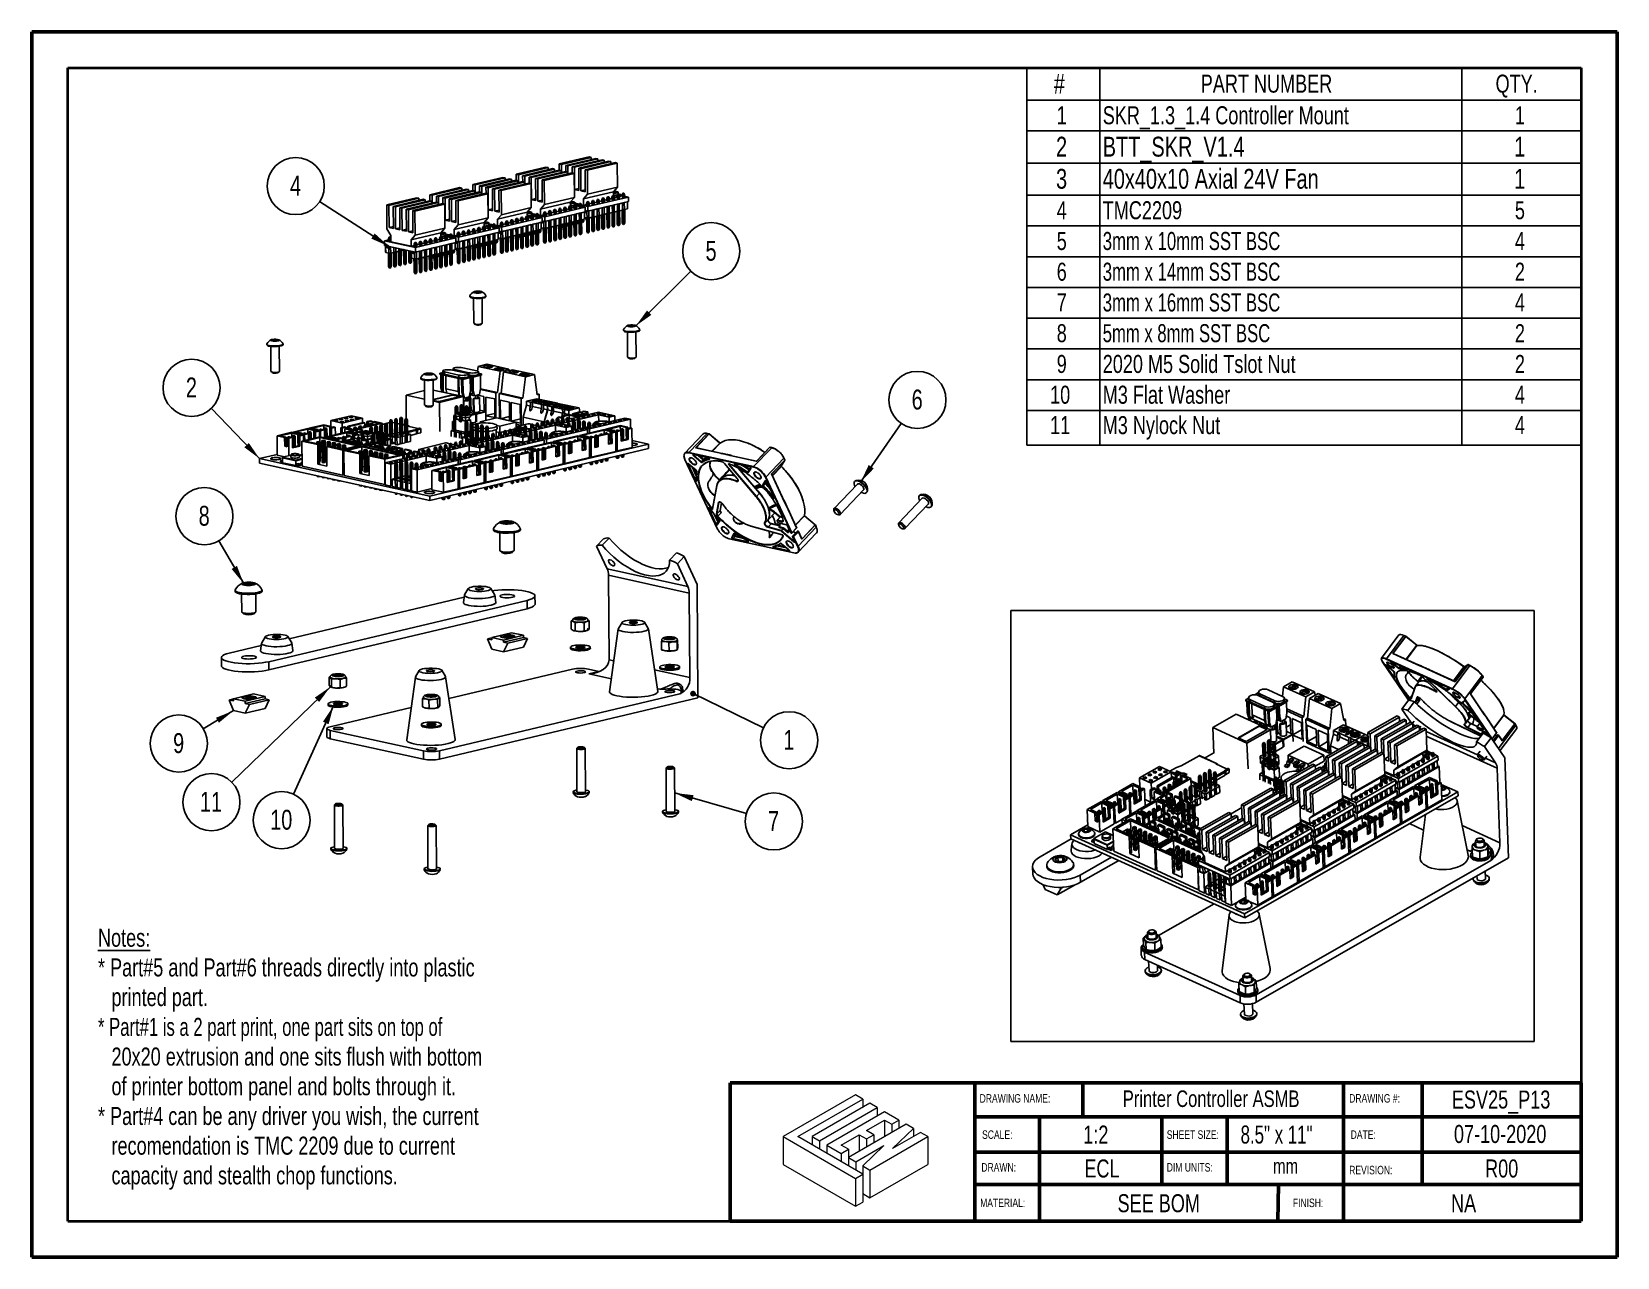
# Model space of a CAD drawing. Header units: millimetres. Extents: x 0 to 279, y 0 to 216.
import ezdxf

# ---------------------------------------------------------------- set-up
doc = ezdxf.new("R2010")
doc.units = ezdxf.units.MM
for name, color, linetype in [('PAGE_BORDER', 7, 'Continuous'), ('TITLE_BLOCK_BORDER', 7, 'Continuous'), ('TITLE_BLOCK_TEXT', 8, 'Continuous')]:
    doc.layers.add(name, color=color, linetype=linetype)
doc.styles.add('SLDTEXTSTYLE0', font='TXT', dxfattribs={"width": 0.75})
doc.styles.add('SLDTEXTSTYLE1', font='TXT', dxfattribs={"width": 0.691176})
doc.styles.add('SLDTEXTSTYLE2', font='TXT', dxfattribs={"width": 0.7})
doc.styles.add('SLDTEXTSTYLE3', font='TXT', dxfattribs={"width": 0.694444})
doc.dimstyles.new('SLDDIMSTYLE0', dxfattribs={"dimtxt": 0.18, "dimasz": 1.016, "dimexe": 0, "dimexo": 0.0625, "dimgap": 0, "dimtad": 0, "dimtih": 1, "dimtoh": 1, "dimdec": 0, "dimrnd": 1e-09, "dimzin": 0, "dimdsep": 46, "dimtxsty": 'Standard', "dimblk1": 'DOT', "dimblk2": 'DOT', "dimsah": 1, "dimcen": 0.09, "dimadec": 0, "dimazin": 0, "dimtfac": 1.016, "dimtdec": 0, "dimtofl": 0, "dimtmove": 0, "dimatfit": 3, "dimldrblk": 'DOT', "dimfxl": 1, "dimfrac": 2, "dimtolj": 1, "dimtzin": 0, "dimarcsym": 0})
doc.dimstyles.new('SLDDIMSTYLE1', dxfattribs={"dimtxt": 0.18, "dimasz": 3.302, "dimexe": 0, "dimexo": 0.0625, "dimgap": 0, "dimtad": 0, "dimtih": 1, "dimtoh": 1, "dimdec": 0, "dimrnd": 1e-09, "dimzin": 0, "dimdsep": 46, "dimtxsty": 'Standard', "dimsah": 1, "dimcen": 0.09, "dimadec": 0, "dimazin": 0, "dimtfac": 3.302, "dimtdec": 0, "dimtofl": 0, "dimtmove": 0, "dimatfit": 3, "dimfxl": 1, "dimfrac": 2, "dimtolj": 1, "dimtzin": 0, "dimarcsym": 0})

msp = doc.modelspace()

# ---------------------------------------------------------------- texts
at = {"layer": 'TITLE_BLOCK_BORDER', "attachment_point": 2, "style": 'SLDTEXTSTYLE0'}
for s, insert, char_height in [('Printer Controller ASMB', (207.83, 29.39), 2.9104), ('ESV25_P13', (258.93, 29.38), 3.175), ('07-10-2020', (258.76, 23.31), 3.175), ('ECL', (188.59, 17.23), 3.175), ('mm', (220.95, 17.39), 2.646), ('R00', (259.03, 17.23), 3.175), ('SEE BOM', (198.6, 11.11), 3.175), ('NA', (252.32, 11.11), 3.175)]:
    msp.add_mtext(s, dxfattribs=dict(at, insert=insert, char_height=char_height))
at = {"layer": 'TITLE_BLOCK_TEXT', "attachment_point": 1}
for s, insert, char_height, style in [('DRAWING NAME:', (167.04, 28.74), 1.5, 'SLDTEXTSTYLE0'), ('DRAWING #:', (232.16, 28.75), 1.5, 'SLDTEXTSTYLE0'), ('SCALE:', (167.47, 22.36), 1.5, 'SLDTEXTSTYLE0'), ('1:2', (185.3, 23.21), 3.175, 'SLDTEXTSTYLE0'), ('SHEET SIZE:', (200.01, 22.36), 1.5, 'SLDTEXTSTYLE0'), ('8.5" x 11"', (213.02, 23.21), 3.175, 'SLDTEXTSTYLE2'), ('DATE:', (232.42, 22.36), 1.5, 'SLDTEXTSTYLE0'), ('DRAWN:', (167.34, 16.59), 1.5, 'SLDTEXTSTYLE0'), ('DIM UNITS:', (200.01, 16.59), 1.5, 'SLDTEXTSTYLE0'), ('REVISION:', (232.16, 16.11), 1.5, 'SLDTEXTSTYLE0'), ('MATERIAL:', (167.13, 10.34), 1.5, 'SLDTEXTSTYLE0'), ('FINISH:', (222.24, 10.34), 1.5, 'SLDTEXTSTYLE0')]:
    msp.add_mtext(s, dxfattribs=dict(at, insert=insert, char_height=char_height, style=style))

# ---------------------------------------------------------------- blocks, each defined once
blk = doc.blocks.new('Lien3D Logo')
at = {"color": 7, "linetype": 'Continuous', "lineweight": 18}
for p, q in [((10.61, 16.33), (0, 10.21)), ((11.67, 15.71), (10.61, 16.33)), ((2.13, 10.21), (11.67, 15.71)), ((12.73, 15.1), (4.26, 10.21)), ((5.32, 9.59), (13.8, 14.49)), ((11.67, 15.71), (11.67, 14.49)), ((13.8, 14.49), (12.73, 15.1)), ((13.8, 14.49), (13.8, 13.26)), ((14.86, 13.87), (6.38, 8.98)), ((18.05, 12.03), (9.57, 7.13)), ((12.22, 11.12), (14.86, 12.64)), ((16.99, 12.64), (14.86, 13.87)), ((14.86, 12.64), (15.93, 12.03)), ((14.86, 12.64), (14.86, 10.19)), ((15.93, 12.03), (16.99, 12.64)), ((15.93, 12.03), (15.93, 10.8)), ((16.99, 12.64), (16.99, 11.42)), ((19.12, 11.42), (18.05, 12.03)), ((0, 10.21), (0, 6.12)), ((0, 10.21), (10.61, 4.08)), ((11.67, 4.7), (2.13, 10.21)), ((4.26, 10.21), (4.26, 8.98)), ((4.26, 10.21), (5.32, 9.59)), ((5.32, 9.59), (5.32, 8.36)), ((8.51, 8.98), (11.15, 10.5)), ((11.15, 10.5), (12.22, 9.89)), ((11.15, 10.5), (11.15, 8.05)), ((13.28, 10.5), (12.22, 11.12)), ((12.22, 9.89), (13.28, 10.5)), ((12.22, 9.89), (12.22, 8.66)), ((12.73, 5.31), (21.21, 10.21)), ((13.28, 10.5), (13.28, 9.28)), ((16.04, 8.45), (19.12, 11.42)), ((20.15, 10.82), (16.04, 8.45)), ((19.12, 11.42), (19.12, 10.22)), ((21.21, 10.21), (20.15, 10.82)), ((21.21, 10.21), (21.21, 6.12)), ((6.38, 8.98), (8.51, 7.75)), ((6.38, 8.98), (6.38, 7.75)), ((9.57, 8.36), (8.51, 8.98)), ((8.51, 7.75), (9.57, 8.36)), ((8.51, 7.75), (8.51, 6.52)), ((9.57, 8.36), (9.57, 7.13)), ((9.57, 7.13), (10.64, 6.52)), ((9.57, 7.13), (9.57, 5.91)), ((10.64, 6.52), (14.75, 8.89)), ((14.75, 8.89), (11.67, 5.93)), ((0, 6.12), (10.61, 0)), ((10.61, 4.08), (11.67, 4.7)), ((10.64, 6.52), (10.64, 5.29)), ((11.67, 5.93), (12.73, 5.31)), ((11.67, 5.93), (11.67, 4.7)), ((11.67, 4.7), (11.67, 0.61)), ((12.73, 1.23), (21.21, 6.12)), ((12.73, 5.31), (12.73, 1.23)), ((10.61, 4.08), (10.61, 0)), ((10.61, 0), (11.67, 0.61)), ((11.67, 1.84), (12.73, 1.23))]:
    blk.add_line(p, q, dxfattribs=at)
blk = doc.blocks.new('SW_NOTE_113')
at = {"layer": 'TITLE_BLOCK_BORDER', "color": 0, "char_height": 3.175, "attachment_point": 1}
for s, insert, style in [('\\LNotes:', (0, 4.09), 'SLDTEXTSTYLE0'), ('* Part#5 and Part#6 threads directly into plastic', (0, -1.14), 'SLDTEXTSTYLE0'), ('printed part.', (2.38, -6.37), 'SLDTEXTSTYLE0'), ('* Part#1 is a 2 part print, one part sits on top of', (0, -11.61), 'SLDTEXTSTYLE1'), ('20x20 extrusion and one sits flush with bottom', (2.38, -16.84), 'SLDTEXTSTYLE0'), ('of printer bottom panel and bolts through it.', (2.38, -22.07), 'SLDTEXTSTYLE0'), ('* Part#4 can be any driver you wish, the current', (0, -27.31), 'SLDTEXTSTYLE0'), ('recomendation is TMC 2209 due to current', (2.38, -32.54), 'SLDTEXTSTYLE0'), ('capacity and stealth chop functions.', (2.38, -37.77), 'SLDTEXTSTYLE0')]:
    blk.add_mtext(s, dxfattribs=dict(at, insert=insert, style=style))
blk = doc.blocks.new('SW_TABLEANNOTATION_15')
at = {"layer": 'TITLE_BLOCK_BORDER', "color": 0}
for p, q in [((0, 0), (0, -66.47)), ((97.7, 0), (0, 0)), ((12.88, 0), (12.88, -5.72)), ((76.66, 0), (76.66, -5.72)), ((97.7, -66.47), (97.7, 0)), ((0, -5.72), (97.7, -5.72)), ((12.88, -5.72), (12.88, -66.47)), ((76.66, -5.72), (76.66, -66.47)), ((0, -11.13), (97.7, -11.13)), ((0, -16.79), (97.7, -16.79)), ((0, -22.45), (97.7, -22.45)), ((0, -27.86), (97.7, -27.86)), ((0, -33.28), (97.7, -33.28)), ((0, -38.7), (97.7, -38.7)), ((0, -44.11), (97.7, -44.11)), ((0, -49.53), (97.7, -49.53)), ((0, -54.95), (97.7, -54.95)), ((0, -60.36), (97.7, -60.36)), ((0, -66.47), (97.7, -66.47))]:
    blk.add_line(p, q, dxfattribs=at)
at = {"layer": 'TITLE_BLOCK_BORDER', "color": 0, "attachment_point": 1}
for s, insert, char_height, style in [('#', (4.76, -1.05), 3.5, 'SLDTEXTSTYLE0'), ('PART NUMBER', (30.65, -1.21), 3.175, 'SLDTEXTSTYLE0'), ('QTY.', (82.6, -1.21), 3.175, 'SLDTEXTSTYLE0'), ('1', (5.27, -6.78), 3.17, 'SLDTEXTSTYLE0'), ('SKR_1.3_1.4 Controller Mount', (13.38, -6.78), 3.175, 'SLDTEXTSTYLE0'), ('1', (86.01, -6.78), 3.17, 'SLDTEXTSTYLE0'), ('2', (5.15, -12.15), 3.5, 'SLDTEXTSTYLE0'), ('BTT_SKR_V1.4', (13.38, -12.15), 3.5, 'SLDTEXTSTYLE0'), ('1', (85.89, -12.15), 3.5, 'SLDTEXTSTYLE0'), ('3', (5.15, -17.81), 3.5, 'SLDTEXTSTYLE0'), ('40x40x10 Axial 24V Fan', (13.38, -17.81), 3.5, 'SLDTEXTSTYLE0'), ('1', (85.89, -17.81), 3.5, 'SLDTEXTSTYLE0'), ('4', (5.27, -23.51), 3.17, 'SLDTEXTSTYLE0'), ('TMC2209', (13.38, -23.51), 3.175, 'SLDTEXTSTYLE0'), ('5', (86.01, -23.51), 3.17, 'SLDTEXTSTYLE0'), ('5', (5.27, -28.93), 3.17, 'SLDTEXTSTYLE0'), ('3mm x 10mm SST BSC', (13.38, -28.93), 3.175, 'SLDTEXTSTYLE3'), ('4', (86.01, -28.93), 3.17, 'SLDTEXTSTYLE0'), ('6', (5.27, -34.34), 3.17, 'SLDTEXTSTYLE0'), ('3mm x 14mm SST BSC', (13.38, -34.34), 3.175, 'SLDTEXTSTYLE3'), ('2', (86.01, -34.34), 3.17, 'SLDTEXTSTYLE0'), ('7', (5.27, -39.76), 3.17, 'SLDTEXTSTYLE0'), ('3mm x 16mm SST BSC', (13.38, -39.76), 3.175, 'SLDTEXTSTYLE3'), ('4', (86.01, -39.76), 3.17, 'SLDTEXTSTYLE0'), ('8', (5.27, -45.17), 3.17, 'SLDTEXTSTYLE0'), ('5mm x 8mm SST BSC', (13.38, -45.17), 3.175, 'SLDTEXTSTYLE1'), ('2', (86.01, -45.17), 3.17, 'SLDTEXTSTYLE0'), ('9', (5.27, -50.59), 3.17, 'SLDTEXTSTYLE0'), ('2020 M5 Solid Tslot Nut', (13.38, -50.59), 3.175, 'SLDTEXTSTYLE0'), ('2', (86.01, -50.59), 3.17, 'SLDTEXTSTYLE0'), ('M3 Flat Washer', (13.38, -56.01), 3.175, 'SLDTEXTSTYLE0'), ('10', (4.1, -56.01), 3.175, 'SLDTEXTSTYLE0'), ('4', (86.01, -56.01), 3.17, 'SLDTEXTSTYLE0'), ('11', (4.1, -61.37), 3.175, 'SLDTEXTSTYLE0'), ('M3 Nylock Nut', (13.38, -61.37), 3.175, 'SLDTEXTSTYLE0'), ('4', (86.01, -61.37), 3.17, 'SLDTEXTSTYLE0')]:
    blk.add_mtext(s, dxfattribs=dict(at, insert=insert, char_height=char_height, style=style))
blk = doc.blocks.new('SW_NOTE_114')
at = {"layer": 'TITLE_BLOCK_BORDER', "color": 0}
blk.add_circle((4.53, -2.19), 5.03, dxfattribs=at)
at = {"layer": 'TITLE_BLOCK_BORDER', "color": 0, "insert": (4.49, -0.37), "char_height": 3.5, "attachment_point": 2, "style": 'SLDTEXTSTYLE0'}
blk.add_mtext('1', dxfattribs=at)
blk = doc.blocks.new('_DOT')
at = {"color": 0, "linetype": 'ByBlock', "lineweight": -2}
blk.add_line((-0.5, 0), (-1, 0), dxfattribs=at)
at = {"color": 0, "linetype": 'ByBlock', "const_width": 0.5}
blk.add_lwpolyline([(-0.25, 0, 1), (0.25, 0, 1)], format="xyb", close=True, dxfattribs=at)
blk = doc.blocks.new('SW_NOTE_115')
at = {"layer": 'TITLE_BLOCK_BORDER', "color": 0}
blk.add_circle((2.86, 4.14), 5.03, dxfattribs=at)
at = {"layer": 'TITLE_BLOCK_BORDER', "color": 0, "insert": (2.82, 5.96), "char_height": 3.5, "attachment_point": 2, "style": 'SLDTEXTSTYLE0'}
blk.add_mtext('6', dxfattribs=at)
blk = doc.blocks.new('SW_NOTE_116')
at = {"layer": 'TITLE_BLOCK_BORDER', "color": 0}
blk.add_circle((3.57, 3.54), 5.03, dxfattribs=at)
at = {"layer": 'TITLE_BLOCK_BORDER', "color": 0, "insert": (3.54, 5.36), "char_height": 3.5, "attachment_point": 2, "style": 'SLDTEXTSTYLE0'}
blk.add_mtext('5', dxfattribs=at)
blk = doc.blocks.new('SW_NOTE_117')
at = {"layer": 'TITLE_BLOCK_BORDER', "color": 0}
blk.add_circle((-4.22, 2.73), 5.03, dxfattribs=at)
at = {"layer": 'TITLE_BLOCK_BORDER', "color": 0, "insert": (-4.26, 4.56), "char_height": 3.5, "attachment_point": 2, "style": 'SLDTEXTSTYLE0'}
blk.add_mtext('4', dxfattribs=at)
blk = doc.blocks.new('SW_NOTE_118')
at = {"layer": 'TITLE_BLOCK_BORDER', "color": 0}
blk.add_circle((4.84, -1.38), 5.03, dxfattribs=at)
at = {"layer": 'TITLE_BLOCK_BORDER', "color": 0, "insert": (4.8, 0.44), "char_height": 3.5, "attachment_point": 2, "style": 'SLDTEXTSTYLE0'}
blk.add_mtext('7', dxfattribs=at)
blk = doc.blocks.new('SW_NOTE_119')
at = {"layer": 'TITLE_BLOCK_BORDER', "color": 0}
blk.add_circle((-2.53, 4.35), 5.03, dxfattribs=at)
at = {"layer": 'TITLE_BLOCK_BORDER', "color": 0, "insert": (-2.57, 6.17), "char_height": 3.5, "attachment_point": 2, "style": 'SLDTEXTSTYLE0'}
blk.add_mtext('8', dxfattribs=at)
blk = doc.blocks.new('SW_NOTE_120')
at = {"layer": 'TITLE_BLOCK_BORDER', "color": 0}
blk.add_circle((-4.31, -2.59), 5.03, dxfattribs=at)
at = {"layer": 'TITLE_BLOCK_BORDER', "color": 0, "insert": (-4.35, -0.77), "char_height": 3.5, "attachment_point": 2, "style": 'SLDTEXTSTYLE0'}
blk.add_mtext('9', dxfattribs=at)
blk = doc.blocks.new('SW_NOTE_121')
at = {"layer": 'TITLE_BLOCK_BORDER', "color": 0}
blk.add_circle((-2.08, -4.58), 5.03, dxfattribs=at)
at = {"layer": 'TITLE_BLOCK_BORDER', "color": 0, "insert": (-2.15, -2.76), "char_height": 3.5, "attachment_point": 2, "style": 'SLDTEXTSTYLE0'}
blk.add_mtext('10', dxfattribs=at)
blk = doc.blocks.new('SW_NOTE_122')
at = {"layer": 'TITLE_BLOCK_BORDER', "color": 0}
blk.add_circle((-3.61, -3.5), 5.03, dxfattribs=at)
at = {"layer": 'TITLE_BLOCK_BORDER', "color": 0, "insert": (-3.68, -1.68), "char_height": 3.5, "attachment_point": 2, "style": 'SLDTEXTSTYLE0'}
blk.add_mtext('11', dxfattribs=at)
blk = doc.blocks.new('SW_NOTE_123')
at = {"layer": 'TITLE_BLOCK_BORDER', "color": 0}
blk.add_circle((-3.48, 3.63), 5.03, dxfattribs=at)
at = {"layer": 'TITLE_BLOCK_BORDER', "color": 0, "insert": (-3.52, 5.45), "char_height": 3.5, "attachment_point": 2, "style": 'SLDTEXTSTYLE0'}
blk.add_mtext('2', dxfattribs=at)

# ---------------------------------------------------------------- linework, layer by layer
at = {"color": 7, "linetype": 'Continuous', "lineweight": 50}
for p, q in [((0, 0), (0, 215.9)), ((0, 215.9), (279.4, 215.9)), ((279.4, 0), (279.4, 215.9)), ((0, 0), (279.4, 0))]:
    msp.add_line(p, q, dxfattribs=at)
at = {"color": 7, "linetype": 'Continuous', "lineweight": 25}
for p, q in [((98.21, 193.85), (92.94, 192.6)), ((98.61, 193.76), (93.34, 192.51)), ((99.38, 193.59), (94.11, 192.34)), ((99.75, 193.51), (94.48, 192.26)), ((100.51, 193.34), (95.25, 192.09)), ((100.89, 193.26), (95.62, 192.01)), ((101.65, 193.09), (96.39, 191.84)), ((102.03, 193.01), (96.76, 191.76)), ((102.79, 192.84), (97.53, 191.59)), ((98.61, 193.76), (98.21, 193.85)), ((98.61, 193.76), (98.61, 193.41)), ((99.75, 193.51), (99.38, 193.59)), ((99.75, 193.51), (99.75, 193.16)), ((100.89, 193.26), (100.51, 193.34)), ((100.89, 193.26), (100.89, 192.91)), ((102.03, 193.01), (101.65, 193.09)), ((102.03, 193.01), (102.03, 192.66)), ((103.19, 192.75), (102.79, 192.84)), ((83.01, 190.24), (77.75, 188.99)), ((83.41, 190.16), (78.15, 188.91)), ((83.41, 190.16), (83.01, 190.24)), ((83.41, 190.16), (83.41, 189.81)), ((90.61, 192.05), (85.35, 190.8)), ((85.35, 190.8), (85.35, 189.73)), ((85.75, 190.71), (85.35, 190.8)), ((91.01, 191.96), (85.75, 190.71)), ((85.75, 190.71), (85.75, 189.32)), ((91.78, 191.79), (86.51, 190.54)), ((86.51, 190.54), (86.52, 189.47)), ((86.89, 190.46), (86.51, 190.54)), ((92.15, 191.71), (86.89, 190.46)), ((86.89, 190.46), (86.89, 189.07)), ((92.92, 191.54), (87.65, 190.29)), ((87.65, 190.29), (87.66, 189.22)), ((88.03, 190.21), (87.65, 190.29)), ((93.29, 191.46), (88.03, 190.21)), ((88.03, 190.21), (88.05, 186.31)), ((94.06, 191.29), (88.79, 190.04)), ((88.79, 190.04), (88.81, 186.15)), ((89.16, 189.96), (88.79, 190.04)), ((94.43, 191.21), (89.16, 189.96)), ((95.2, 191.04), (89.93, 189.79)), ((95.6, 190.95), (90.33, 189.7)), ((91.01, 191.96), (90.61, 192.05)), ((91.01, 191.96), (91.01, 191.61)), ((92.15, 191.71), (91.78, 191.79)), ((92.15, 191.71), (92.15, 191.36)), ((93.29, 191.46), (92.92, 191.54)), ((92.94, 192.6), (92.95, 191.53)), ((93.34, 192.51), (92.94, 192.6)), ((93.29, 191.46), (93.29, 191.11)), ((93.34, 192.51), (93.35, 191.12)), ((94.43, 191.21), (94.06, 191.29)), ((94.11, 192.34), (94.12, 191.28)), ((94.48, 192.26), (94.11, 192.34)), ((94.43, 191.21), (94.43, 190.86)), ((94.48, 192.26), (94.49, 190.87)), ((95.6, 190.95), (95.2, 191.04)), ((95.25, 192.09), (95.26, 191.03)), ((95.62, 192.01), (95.25, 192.09)), ((95.6, 190.95), (95.62, 186.72)), ((95.62, 192.01), (95.65, 188.12)), ((96.39, 191.84), (96.41, 187.95)), ((96.76, 191.76), (96.39, 191.84)), ((96.76, 191.76), (96.79, 187.87)), ((97.93, 191.5), (97.53, 191.59)), ((97.53, 191.59), (97.55, 187.7)), ((103.19, 192.75), (97.93, 191.5)), ((97.93, 191.5), (97.95, 187.27)), ((103.19, 192.75), (103.22, 188.52)), ((75.41, 188.44), (70.15, 187.19)), ((75.81, 188.35), (70.55, 187.1)), ((76.58, 188.18), (71.31, 186.94)), ((76.95, 188.1), (71.69, 186.85)), ((77.72, 187.93), (72.45, 186.69)), ((78.09, 187.85), (72.83, 186.6)), ((78.86, 187.68), (73.59, 186.44)), ((79.23, 187.6), (73.97, 186.35)), ((80, 187.43), (74.73, 186.18)), ((80.4, 187.35), (75.13, 186.1)), ((75.81, 188.35), (75.41, 188.44)), ((75.81, 188.35), (75.82, 188)), ((76.95, 188.1), (76.58, 188.18)), ((76.95, 188.1), (76.96, 187.75)), ((78.09, 187.85), (77.72, 187.93)), ((77.75, 188.99), (77.75, 187.93)), ((78.15, 188.91), (77.75, 188.99)), ((78.09, 187.85), (78.09, 187.5)), ((78.15, 188.91), (78.16, 187.52)), ((79.23, 187.6), (78.86, 187.68)), ((84.18, 189.99), (78.91, 188.74)), ((78.91, 188.74), (78.92, 187.67)), ((79.29, 188.66), (78.91, 188.74)), ((79.23, 187.6), (79.23, 187.25)), ((84.55, 189.9), (79.29, 188.66)), ((79.29, 188.66), (79.3, 187.27)), ((80.4, 187.35), (80, 187.43)), ((85.32, 189.74), (80.05, 188.49)), ((80.05, 188.49), (80.06, 187.42)), ((80.43, 188.41), (80.05, 188.49)), ((80.4, 187.35), (80.42, 183.11)), ((85.69, 189.65), (80.43, 188.41)), ((80.43, 188.41), (80.45, 184.51)), ((86.46, 189.49), (81.19, 188.24)), ((81.19, 188.24), (81.21, 184.34)), ((81.57, 188.16), (81.19, 188.24)), ((86.83, 189.4), (81.57, 188.16)), ((81.57, 188.16), (81.59, 184.26)), ((87.6, 189.24), (82.33, 187.99)), ((82.73, 187.9), (82.33, 187.99)), ((82.33, 187.99), (82.35, 184.09)), ((88, 189.15), (82.73, 187.9)), ((82.73, 187.9), (82.76, 183.66)), ((84.55, 189.9), (84.18, 189.99)), ((84.55, 189.9), (84.55, 189.56)), ((85.69, 189.65), (85.32, 189.74)), ((85.69, 189.65), (85.69, 189.31)), ((86.83, 189.4), (86.46, 189.49)), ((86.83, 189.4), (86.83, 189.05)), ((88, 189.15), (87.6, 189.24)), ((88, 189.15), (88.02, 184.91)), ((89.16, 189.96), (89.19, 186.06)), ((90.33, 189.7), (89.93, 189.79)), ((89.93, 189.79), (89.95, 185.9)), ((90.33, 189.7), (90.36, 185.47)), ((96.41, 188.3), (95.65, 188.12)), ((95.65, 188.12), (96.41, 187.95)), ((97.55, 188.05), (96.79, 187.87)), ((96.79, 187.87), (97.55, 187.7)), ((102.51, 187.7), (97.25, 186.45)), ((97.95, 187.27), (97.25, 186.45)), ((103.22, 188.52), (97.95, 187.27)), ((103.22, 188.52), (102.51, 187.7)), ((102.51, 187.7), (102.52, 187.02)), ((102.51, 187.66), (102.57, 187.64)), ((102.58, 187.58), (102.51, 187.57)), ((102.57, 187.64), (102.86, 187.71)), ((102.57, 187.64), (102.57, 187.58)), ((102.87, 187.52), (102.58, 187.58)), ((103, 187.68), (102.71, 187.62)), ((102.71, 187.62), (103, 187.55)), ((102.71, 187.62), (102.71, 187.55)), ((102.86, 187.71), (103, 187.68)), ((102.86, 187.71), (102.86, 187.65)), ((103, 187.55), (102.87, 187.52)), ((103.24, 187.21), (103.13, 186.95)), ((103.36, 187.24), (103.24, 187.21)), ((103.24, 187.21), (103.36, 187.19)), ((103.33, 187.23), (103.34, 187.26)), ((103.34, 187.26), (103.34, 187.62)), ((103.34, 187.33), (103.79, 187.23)), ((103.36, 187.24), (103.47, 187.22)), ((103.47, 187.22), (103.36, 187.19)), ((103.47, 187.22), (103.59, 186.95)), ((103.79, 187.23), (103.49, 187.16)), ((103.79, 187.23), (103.79, 186.91)), ((104.14, 187.43), (104.02, 187.16)), ((104.25, 187.45), (104.14, 187.43)), ((104.14, 187.43), (104.25, 187.4)), ((104.25, 187.45), (104.36, 187.43)), ((104.36, 187.43), (104.25, 187.4)), ((104.25, 187.11), (104.25, 187.4)), ((104.36, 187.43), (104.48, 187.16)), ((67.81, 186.64), (62.55, 185.39)), ((62.55, 185.39), (62.57, 181.15)), ((62.95, 185.3), (62.55, 185.39)), ((68.21, 186.55), (62.95, 185.3)), ((62.95, 185.3), (62.97, 181.41)), ((68.98, 186.38), (63.72, 185.13)), ((63.72, 185.13), (63.74, 181.24)), ((64.09, 185.05), (63.72, 185.13)), ((69.35, 186.3), (64.09, 185.05)), ((64.09, 185.05), (64.11, 181.16)), ((70.12, 186.13), (64.86, 184.88)), ((64.86, 184.88), (64.88, 180.99)), ((65.23, 184.8), (64.86, 184.88)), ((70.49, 186.05), (65.23, 184.8)), ((65.23, 184.8), (65.25, 180.91)), ((71.26, 185.88), (65.99, 184.63)), ((65.99, 184.63), (66.02, 180.74)), ((66.37, 184.55), (65.99, 184.63)), ((71.63, 185.8), (66.37, 184.55)), ((66.37, 184.55), (66.39, 180.66)), ((72.4, 185.63), (67.13, 184.38)), ((72.8, 185.54), (67.53, 184.29)), ((68.21, 186.55), (67.81, 186.64)), ((68.21, 186.55), (68.22, 186.2)), ((69.35, 186.3), (68.98, 186.38)), ((69.35, 186.3), (69.36, 185.95)), ((70.49, 186.05), (70.12, 186.13)), ((70.15, 187.19), (70.15, 186.12)), ((70.55, 187.1), (70.15, 187.19)), ((70.49, 186.05), (70.5, 185.7)), ((70.55, 187.1), (70.56, 185.71)), ((71.63, 185.8), (71.26, 185.88)), ((71.31, 186.94), (71.32, 185.87)), ((71.69, 186.85), (71.31, 186.94)), ((71.63, 185.8), (71.64, 185.45)), ((71.69, 186.85), (71.7, 185.46)), ((72.8, 185.54), (72.4, 185.63)), ((72.45, 186.69), (72.46, 185.62)), ((72.83, 186.6), (72.45, 186.69)), ((72.8, 185.54), (72.82, 181.31)), ((72.83, 186.6), (72.85, 182.71)), ((73.59, 186.44), (73.62, 182.54)), ((73.97, 186.35), (73.59, 186.44)), ((73.97, 186.35), (73.99, 182.46)), ((75.13, 186.1), (74.73, 186.18)), ((74.73, 186.18), (74.76, 182.29)), ((75.13, 186.1), (75.16, 181.86)), ((81.21, 184.69), (80.45, 184.51)), ((80.45, 184.51), (81.21, 184.34)), ((82.35, 184.44), (81.59, 184.26)), ((88.02, 184.91), (82.76, 183.66)), ((88.02, 184.91), (87.31, 184.1)), ((88.81, 186.5), (88.05, 186.31)), ((88.05, 186.31), (88.81, 186.15)), ((89.95, 186.24), (89.19, 186.06)), ((89.19, 186.06), (89.95, 185.9)), ((94.91, 185.9), (89.65, 184.65)), ((90.36, 185.47), (89.65, 184.65)), ((89.65, 184.65), (89.66, 183.53)), ((95.62, 186.72), (90.36, 185.47)), ((90.41, 183.28), (97.54, 184.98)), ((92.08, 184.57), (91.97, 184.3)), ((92.19, 184.59), (92.08, 184.57)), ((92.08, 184.57), (92.19, 184.54)), ((92.19, 184.59), (92.31, 184.57)), ((92.31, 184.57), (92.19, 184.54)), ((92.2, 184.25), (92.19, 184.54)), ((92.31, 184.57), (92.42, 184.3)), ((92.97, 184.78), (92.86, 184.51)), ((92.86, 184.51), (93.09, 184.46)), ((92.86, 184.51), (92.86, 184.12)), ((93.08, 184.8), (92.97, 184.78)), ((92.97, 184.78), (93.08, 184.75)), ((93.08, 184.8), (93.2, 184.78)), ((93.2, 184.78), (93.08, 184.75)), ((93.09, 184.46), (93.08, 184.75)), ((93.31, 184.51), (93.09, 184.46)), ((93.09, 184.07), (93.09, 184.46)), ((93.2, 184.78), (93.31, 184.51)), ((93.31, 184.51), (93.31, 184.12)), ((93.75, 184.5), (93.31, 184.4)), ((93.86, 184.99), (93.75, 184.72)), ((93.75, 184.72), (93.98, 184.67)), ((93.75, 184.72), (93.75, 184.33)), ((93.97, 185.02), (93.86, 184.99)), ((93.86, 184.99), (93.98, 184.96)), ((93.97, 185.02), (94.09, 184.99)), ((94.09, 184.99), (93.98, 184.96)), ((93.98, 184.67), (93.98, 184.96)), ((94.2, 184.73), (93.98, 184.67)), ((93.98, 184.28), (93.98, 184.67)), ((94.09, 184.99), (94.2, 184.73)), ((94.2, 184.73), (94.21, 184.33)), ((94.64, 184.71), (94.2, 184.61)), ((94.75, 185.2), (94.64, 184.93)), ((94.64, 184.93), (94.87, 184.88)), ((94.64, 184.93), (94.64, 184.54)), ((94.87, 185.23), (94.75, 185.2)), ((94.75, 185.2), (94.87, 185.18)), ((94.87, 185.23), (94.98, 185.2)), ((94.98, 185.2), (94.87, 185.18)), ((94.87, 184.88), (94.87, 185.18)), ((95.09, 184.94), (94.87, 184.88)), ((94.87, 184.49), (94.87, 184.88)), ((95.62, 186.72), (94.91, 185.9)), ((94.91, 185.9), (94.92, 185.22)), ((94.91, 185.86), (94.98, 185.84)), ((94.98, 185.78), (94.91, 185.77)), ((95.12, 185.18), (94.92, 185.22)), ((94.98, 185.84), (95.26, 185.91)), ((94.98, 185.84), (94.98, 185.78)), ((95.27, 185.72), (94.98, 185.78)), ((94.98, 185.2), (95.09, 184.94)), ((95.09, 184.94), (95.1, 184.55)), ((95.1, 184.86), (95.12, 184.86)), ((95.4, 185.88), (95.11, 185.81)), ((95.11, 185.81), (95.4, 185.75)), ((95.11, 185.81), (95.11, 185.75)), ((95.59, 185.29), (95.12, 185.18)), ((95.12, 185.18), (95.12, 184.86)), ((95.12, 184.86), (95.53, 184.95)), ((95.26, 185.91), (95.4, 185.88)), ((95.26, 185.91), (95.27, 185.85)), ((95.4, 185.75), (95.27, 185.72)), ((95.65, 185.41), (95.53, 185.15)), ((95.53, 185.15), (95.76, 185.1)), ((95.53, 185.15), (95.54, 184.75)), ((95.76, 185.44), (95.65, 185.41)), ((95.65, 185.41), (95.76, 185.39)), ((95.73, 185.43), (95.74, 185.46)), ((95.74, 185.46), (95.74, 185.82)), ((96.49, 185.5), (95.74, 185.67)), ((95.74, 185.59), (96.46, 185.43)), ((95.74, 185.53), (96.19, 185.43)), ((95.76, 185.44), (95.87, 185.41)), ((95.87, 185.41), (95.76, 185.39)), ((95.76, 185.1), (95.76, 185.39)), ((95.99, 185.15), (95.76, 185.1)), ((95.76, 184.7), (95.76, 185.1)), ((95.87, 185.41), (95.99, 185.15)), ((96.19, 185.43), (95.89, 185.36)), ((95.99, 185.15), (95.99, 184.76)), ((95.99, 185.06), (96.19, 185.11)), ((96.19, 185.43), (96.19, 185.11)), ((96.43, 185.22), (96.19, 185.27)), ((96.54, 185.62), (96.43, 185.36)), ((96.43, 185.36), (96.65, 185.31)), ((96.43, 185.36), (96.43, 184.97)), ((96.65, 185.65), (96.54, 185.62)), ((96.54, 185.62), (96.65, 185.6)), ((96.65, 185.65), (96.76, 185.62)), ((96.76, 185.62), (96.65, 185.6)), ((96.65, 185.31), (96.65, 185.6)), ((96.88, 185.36), (96.65, 185.31)), ((96.66, 184.92), (96.65, 185.31)), ((96.76, 185.62), (96.88, 185.36)), ((97.25, 185.33), (96.85, 185.42)), ((96.88, 185.36), (96.88, 184.97)), ((96.88, 185.34), (98.01, 185.09)), ((97.54, 184.98), (96.88, 185.12)), ((97.25, 186.45), (97.25, 185.33)), ((97.78, 185.46), (97.25, 185.33)), ((97.54, 184.98), (97.55, 184.17)), ((97.9, 185.95), (97.78, 185.68)), ((97.78, 185.68), (98.01, 185.63)), ((97.78, 185.68), (97.79, 185.29)), ((98.01, 185.97), (97.9, 185.95)), ((97.9, 185.95), (98.01, 185.92)), ((98.01, 185.09), (105.14, 186.78)), ((98.01, 185.97), (98.12, 185.95)), ((98.12, 185.95), (98.01, 185.92)), ((98.01, 185.63), (98.01, 185.92)), ((98.24, 185.68), (98.01, 185.63)), ((98.01, 185.24), (98.01, 185.63)), ((98.01, 185.09), (98.02, 184.28)), ((98.02, 184.28), (105.15, 185.97)), ((98.12, 185.95), (98.24, 185.68)), ((98.18, 184.32), (98.74, 184.45)), ((98.24, 185.68), (98.24, 185.29)), ((98.68, 185.67), (98.24, 185.57)), ((98.79, 186.16), (98.68, 185.89)), ((98.68, 185.89), (98.9, 185.84)), ((98.68, 185.89), (98.68, 185.5)), ((98.75, 183.22), (98.74, 184.45)), ((98.77, 184.2), (98.77, 184.46)), ((98.9, 186.18), (98.79, 186.16)), ((98.79, 186.16), (98.9, 186.13)), ((98.9, 186.18), (99.01, 186.16)), ((99.01, 186.16), (98.9, 186.13)), ((98.9, 185.84), (98.9, 186.13)), ((99.13, 185.89), (98.9, 185.84)), ((98.91, 185.45), (98.9, 185.84)), ((99.01, 186.16), (99.13, 185.89)), ((99.07, 184.53), (99.63, 184.67)), ((99.08, 183.3), (99.07, 184.53)), ((99.13, 185.89), (99.13, 185.5)), ((99.57, 185.88), (99.13, 185.78)), ((99.68, 186.37), (99.57, 186.1)), ((99.57, 186.1), (99.79, 186.05)), ((99.57, 186.1), (99.57, 185.71)), ((99.64, 183.43), (99.63, 184.67)), ((99.66, 184.55), (99.63, 184.55)), ((99.64, 184.41), (99.66, 184.41)), ((99.66, 184.41), (99.66, 184.67)), ((99.66, 183.52), (99.66, 184.41)), ((99.79, 186.4), (99.68, 186.37)), ((99.68, 186.37), (99.79, 186.34)), ((99.79, 186.4), (99.9, 186.37)), ((99.9, 186.37), (99.79, 186.34)), ((99.79, 186.05), (99.79, 186.34)), ((100.02, 186.11), (99.79, 186.05)), ((99.8, 185.66), (99.79, 186.05)), ((99.9, 186.37), (100.02, 186.11)), ((99.96, 184.74), (100.53, 184.88)), ((99.97, 183.51), (99.96, 184.74)), ((100.02, 186.11), (100.02, 185.71)), ((100.46, 186.09), (100.02, 185.99)), ((100.57, 186.58), (100.46, 186.31)), ((100.46, 186.31), (100.69, 186.26)), ((100.46, 186.31), (100.46, 185.92)), ((100.53, 183.64), (100.53, 184.88)), ((100.55, 184.76), (100.53, 184.77)), ((100.53, 184.62), (100.55, 184.62)), ((100.55, 184.62), (100.55, 184.88)), ((100.55, 183.73), (100.55, 184.62)), ((100.68, 186.61), (100.57, 186.58)), ((100.57, 186.58), (100.68, 186.55)), ((100.68, 186.61), (100.8, 186.58)), ((100.8, 186.58), (100.68, 186.55)), ((100.69, 186.26), (100.68, 186.55)), ((100.91, 186.32), (100.69, 186.26)), ((100.69, 185.87), (100.69, 186.26)), ((100.8, 186.58), (100.91, 186.32)), ((100.86, 184.96), (101.42, 185.09)), ((100.86, 183.72), (100.86, 184.96)), ((100.91, 186.32), (100.91, 185.93)), ((101.35, 186.3), (100.91, 186.2)), ((101.46, 186.79), (101.35, 186.52)), ((101.35, 186.52), (101.58, 186.47)), ((101.35, 186.52), (101.35, 186.13)), ((101.42, 183.85), (101.42, 185.09)), ((101.44, 184.97), (101.42, 184.98)), ((101.42, 184.83), (101.44, 184.84)), ((101.44, 184.84), (101.44, 185.09)), ((101.45, 183.94), (101.44, 184.84)), ((101.57, 186.82), (101.46, 186.79)), ((101.46, 186.79), (101.58, 186.77)), ((101.57, 186.82), (101.69, 186.79)), ((101.69, 186.79), (101.58, 186.77)), ((101.58, 186.47), (101.58, 186.77)), ((101.8, 186.53), (101.58, 186.47)), ((101.58, 186.08), (101.58, 186.47)), ((101.69, 186.79), (101.8, 186.53)), ((101.75, 185.17), (102.31, 185.3)), ((101.75, 183.93), (101.75, 185.17)), ((101.8, 186.53), (101.8, 186.14)), ((102.24, 186.52), (101.8, 186.41)), ((102.35, 187), (102.24, 186.74)), ((102.24, 186.74), (102.47, 186.69)), ((102.24, 186.74), (102.24, 186.35)), ((102.32, 184.06), (102.31, 185.3)), ((102.33, 185.18), (102.31, 185.19)), ((102.31, 185.04), (102.33, 185.05)), ((102.33, 185.05), (102.33, 185.31)), ((102.34, 184.15), (102.33, 185.05)), ((102.46, 187.03), (102.35, 187)), ((102.35, 187), (102.47, 186.98)), ((102.46, 187.03), (102.58, 187)), ((102.58, 187), (102.47, 186.98)), ((102.47, 186.69), (102.47, 186.98)), ((102.69, 186.74), (102.47, 186.69)), ((102.47, 186.3), (102.47, 186.69)), ((102.72, 186.98), (102.52, 187.02)), ((102.58, 187), (102.69, 186.74)), ((102.64, 185.38), (103.2, 185.51)), ((102.65, 184.14), (102.64, 185.38)), ((102.69, 186.74), (102.7, 186.35)), ((102.69, 186.66), (102.72, 186.66)), ((103.19, 187.09), (102.72, 186.98)), ((102.72, 186.98), (102.72, 186.66)), ((102.72, 186.66), (103.13, 186.76)), ((103.13, 186.95), (103.36, 186.9)), ((103.13, 186.95), (103.13, 186.56)), ((103.21, 184.28), (103.2, 185.51)), ((103.22, 185.39), (103.2, 185.4)), ((103.2, 185.25), (103.22, 185.26)), ((103.22, 185.26), (103.22, 185.52)), ((103.23, 184.36), (103.22, 185.26)), ((103.36, 186.9), (103.36, 187.19)), ((103.59, 186.95), (103.36, 186.9)), ((103.36, 186.51), (103.36, 186.9)), ((103.53, 185.59), (104.09, 185.72)), ((103.54, 184.35), (103.53, 185.59)), ((103.54, 184.35), (104.1, 184.49)), ((103.59, 186.95), (103.59, 186.56)), ((103.59, 186.86), (103.79, 186.91)), ((104.02, 187.02), (103.79, 187.08)), ((104.02, 187.16), (104.25, 187.11)), ((104.02, 187.16), (104.03, 186.77)), ((104.04, 184.47), (104.05, 182.24)), ((104.1, 184.49), (104.09, 185.72)), ((104.11, 185.61), (104.09, 185.61)), ((104.09, 185.46), (104.12, 185.47)), ((104.12, 184.57), (104.1, 184.57)), ((104.12, 185.47), (104.11, 185.73)), ((104.12, 184.57), (104.12, 185.47)), ((104.12, 184.57), (104.43, 184.57)), ((104.48, 187.16), (104.25, 187.11)), ((104.25, 186.72), (104.25, 187.11)), ((104.28, 182.19), (104.27, 184.57)), ((104.42, 185.8), (104.98, 185.94)), ((104.43, 184.57), (104.42, 185.8)), ((104.43, 184.57), (104.99, 184.7)), ((104.48, 187.16), (104.48, 186.77)), ((105.14, 186.78), (104.48, 186.92)), ((104.49, 184.58), (104.5, 182.24)), ((104.99, 184.7), (104.98, 185.94)), ((105.14, 186.78), (105.15, 185.97)), ((67.53, 184.29), (67.13, 184.38)), ((67.13, 184.38), (67.16, 180.49)), ((67.53, 184.29), (67.56, 180.06)), ((73.61, 182.89), (72.85, 182.71)), ((72.85, 182.71), (73.62, 182.54)), ((74.75, 182.64), (73.99, 182.46)), ((73.99, 182.46), (74.76, 182.29)), ((79.72, 182.29), (74.45, 181.04)), ((75.16, 181.86), (74.45, 181.04)), ((80.42, 183.11), (75.16, 181.86)), ((79.67, 181.62), (79.56, 181.6)), ((79.67, 181.62), (79.78, 181.6)), ((80.42, 183.11), (79.72, 182.29)), ((79.72, 182.29), (79.72, 181.61)), ((79.72, 182.25), (79.78, 182.24)), ((79.78, 182.18), (79.72, 182.16)), ((79.92, 181.57), (79.72, 181.62)), ((79.78, 182.24), (80.07, 182.31)), ((79.78, 182.24), (79.78, 182.18)), ((80.07, 182.11), (79.78, 182.18)), ((80.2, 182.28), (79.91, 182.21)), ((79.91, 182.21), (80.21, 182.14)), ((79.91, 182.21), (79.91, 182.15)), ((80.4, 181.68), (79.92, 181.57)), ((80.07, 182.31), (80.2, 182.28)), ((80.07, 182.31), (80.07, 182.24)), ((80.21, 182.14), (80.07, 182.11)), ((80.45, 181.81), (80.34, 181.54)), ((80.56, 181.83), (80.45, 181.81)), ((80.45, 181.81), (80.56, 181.78)), ((80.53, 181.83), (80.54, 181.85)), ((80.54, 181.85), (80.54, 182.21)), ((81.29, 181.9), (80.54, 182.06)), ((80.54, 181.98), (81.26, 181.82)), ((80.54, 181.93), (80.99, 181.83)), ((80.56, 181.83), (80.67, 181.81)), ((80.67, 181.81), (80.56, 181.78)), ((80.56, 181.49), (80.56, 181.78)), ((80.67, 181.81), (80.79, 181.54)), ((80.99, 181.83), (80.7, 181.76)), ((80.99, 181.83), (81, 181.5)), ((81.23, 181.62), (80.99, 181.67)), ((81.34, 182.02), (81.23, 181.75)), ((81.23, 181.75), (81.46, 181.7)), ((81.23, 181.75), (81.23, 181.36)), ((81.45, 182.04), (81.34, 182.02)), ((81.34, 182.02), (81.45, 181.99)), ((81.45, 182.04), (81.57, 182.02)), ((81.57, 182.02), (81.45, 181.99)), ((81.46, 181.7), (81.45, 181.99)), ((81.68, 181.75), (81.46, 181.7)), ((81.46, 181.31), (81.46, 181.7)), ((81.57, 182.02), (81.68, 181.75)), ((81.59, 184.26), (82.35, 184.09)), ((82.06, 181.73), (81.65, 181.82)), ((81.68, 181.75), (81.68, 181.36)), ((81.68, 181.73), (82.81, 181.48)), ((87.31, 184.1), (82.05, 182.85)), ((82.76, 183.66), (82.05, 182.85)), ((82.05, 182.85), (82.06, 181.73)), ((82.59, 181.85), (82.06, 181.73)), ((82.7, 182.34), (82.59, 182.07)), ((82.59, 182.07), (82.81, 182.02)), ((82.59, 182.07), (82.59, 181.68)), ((82.81, 182.37), (82.7, 182.34)), ((82.7, 182.34), (82.81, 182.32)), ((82.81, 181.48), (89.95, 183.17)), ((82.81, 182.37), (82.92, 182.34)), ((82.92, 182.34), (82.81, 182.32)), ((82.81, 182.02), (82.81, 182.32)), ((83.04, 182.08), (82.81, 182.02)), ((82.82, 181.63), (82.81, 182.02)), ((82.82, 180.68), (89.95, 182.37)), ((82.92, 182.34), (83.04, 182.08)), ((83.04, 182.08), (83.04, 181.69)), ((83.48, 182.07), (83.04, 181.96)), ((83.59, 182.55), (83.48, 182.29)), ((83.48, 182.29), (83.71, 182.24)), ((83.48, 182.29), (83.48, 181.89)), ((83.7, 182.58), (83.59, 182.55)), ((83.59, 182.55), (83.7, 182.53)), ((83.7, 182.58), (83.82, 182.55)), ((83.82, 182.55), (83.7, 182.53)), ((83.71, 182.24), (83.7, 182.53)), ((83.93, 182.29), (83.71, 182.24)), ((83.71, 181.84), (83.71, 182.24)), ((83.82, 182.55), (83.93, 182.29)), ((83.93, 182.29), (83.93, 181.9)), ((84.37, 182.28), (83.93, 182.17)), ((84.48, 182.76), (84.37, 182.5)), ((84.37, 182.5), (84.6, 182.45)), ((84.37, 182.5), (84.37, 182.11)), ((84.59, 182.79), (84.48, 182.76)), ((84.48, 182.76), (84.59, 182.74)), ((84.59, 182.79), (84.71, 182.77)), ((84.71, 182.77), (84.59, 182.74)), ((84.6, 182.45), (84.59, 182.74)), ((84.82, 182.5), (84.6, 182.45)), ((84.6, 182.06), (84.6, 182.45)), ((84.71, 182.77), (84.82, 182.5)), ((84.82, 182.5), (84.82, 182.11)), ((85.26, 182.49), (84.82, 182.38)), ((85.37, 182.97), (85.26, 182.71)), ((85.26, 182.71), (85.49, 182.66)), ((85.26, 182.71), (85.26, 182.32)), ((85.48, 183), (85.37, 182.97)), ((85.37, 182.97), (85.49, 182.95)), ((85.48, 183), (85.6, 182.98)), ((85.6, 182.98), (85.49, 182.95)), ((85.49, 182.66), (85.49, 182.95)), ((85.71, 182.71), (85.49, 182.66)), ((85.49, 182.27), (85.49, 182.66)), ((85.6, 182.98), (85.71, 182.71)), ((85.71, 182.71), (85.72, 182.32)), ((86.15, 182.7), (85.71, 182.6)), ((86.26, 183.19), (86.15, 182.92)), ((86.15, 182.92), (86.38, 182.87)), ((86.15, 182.92), (86.15, 182.53)), ((86.38, 183.21), (86.26, 183.19)), ((86.26, 183.19), (86.38, 183.16)), ((86.38, 183.21), (86.49, 183.19)), ((86.49, 183.19), (86.38, 183.16)), ((86.38, 182.87), (86.38, 183.16)), ((86.6, 182.92), (86.38, 182.87)), ((86.38, 182.48), (86.38, 182.87)), ((86.49, 183.19), (86.6, 182.92)), ((86.55, 181.56), (87.11, 181.7)), ((86.6, 182.92), (86.61, 182.53)), ((87.04, 182.91), (86.61, 182.81)), ((87.16, 183.4), (87.04, 183.13)), ((87.04, 183.13), (87.27, 183.08)), ((87.04, 183.13), (87.05, 182.74)), ((87.12, 180.46), (87.11, 181.7)), ((87.14, 181.44), (87.13, 181.7)), ((87.27, 183.42), (87.16, 183.4)), ((87.16, 183.4), (87.27, 183.37)), ((87.27, 183.42), (87.38, 183.4)), ((87.38, 183.4), (87.27, 183.37)), ((87.27, 183.08), (87.27, 183.37)), ((87.5, 183.13), (87.27, 183.08)), ((87.27, 182.69), (87.27, 183.08)), ((87.31, 184.1), (87.32, 183.41)), ((87.32, 184.05), (87.38, 184.04)), ((87.38, 183.98), (87.32, 183.96)), ((87.52, 183.37), (87.32, 183.42)), ((87.38, 184.04), (87.67, 184.11)), ((87.38, 184.04), (87.38, 183.98)), ((87.67, 183.91), (87.38, 183.98)), ((87.38, 183.4), (87.5, 183.13)), ((87.44, 181.77), (88, 181.91)), ((87.45, 180.54), (87.44, 181.77)), ((87.5, 183.13), (87.5, 182.74)), ((87.5, 183.06), (87.52, 183.05)), ((87.8, 184.08), (87.51, 184.01)), ((87.51, 184.01), (87.81, 183.95)), ((87.51, 184.01), (87.51, 183.95)), ((88, 183.49), (87.52, 183.37)), ((87.52, 183.37), (87.52, 183.05)), ((87.52, 183.05), (87.94, 183.15)), ((87.67, 184.11), (87.8, 184.08)), ((87.67, 184.11), (87.67, 184.05)), ((87.81, 183.95), (87.67, 183.91)), ((88.05, 183.61), (87.94, 183.34)), ((87.94, 183.34), (88.16, 183.29)), ((87.94, 183.34), (87.94, 182.95)), ((88.01, 180.67), (88, 181.91)), ((88.03, 181.79), (88, 181.79)), ((88, 181.65), (88.03, 181.65)), ((88.03, 181.65), (88.03, 181.91)), ((88.03, 180.76), (88.03, 181.65)), ((88.16, 183.64), (88.05, 183.61)), ((88.05, 183.61), (88.16, 183.58)), ((88.13, 183.63), (88.14, 183.65)), ((88.14, 183.65), (88.14, 184.01)), ((88.89, 183.7), (88.14, 183.86)), ((88.14, 183.78), (88.86, 183.63)), ((88.14, 183.73), (88.59, 183.63)), ((88.16, 183.64), (88.27, 183.61)), ((88.27, 183.61), (88.16, 183.58)), ((88.16, 183.29), (88.16, 183.58)), ((88.39, 183.35), (88.16, 183.29)), ((88.17, 182.9), (88.16, 183.29)), ((88.27, 183.61), (88.39, 183.35)), ((88.59, 183.63), (88.3, 183.56)), ((88.33, 181.99), (88.89, 182.12)), ((88.34, 180.75), (88.33, 181.99)), ((88.39, 183.35), (88.39, 182.96)), ((88.39, 183.26), (88.59, 183.31)), ((88.59, 183.63), (88.59, 183.31)), ((88.83, 183.42), (88.59, 183.47)), ((88.94, 183.82), (88.83, 183.55)), ((88.83, 183.55), (89.05, 183.5)), ((88.83, 183.55), (88.83, 183.16)), ((88.9, 180.88), (88.89, 182.12)), ((88.92, 182), (88.89, 182.01)), ((88.9, 181.86), (88.92, 181.86)), ((88.92, 181.86), (88.92, 182.12)), ((88.92, 180.97), (88.92, 181.86)), ((89.05, 183.85), (88.94, 183.82)), ((88.94, 183.82), (89.05, 183.8)), ((89.05, 183.85), (89.16, 183.82)), ((89.16, 183.82), (89.05, 183.8)), ((89.05, 183.5), (89.05, 183.8)), ((89.28, 183.56), (89.05, 183.5)), ((89.06, 183.11), (89.05, 183.5)), ((89.16, 183.82), (89.28, 183.56)), ((89.22, 182.2), (89.79, 182.33)), ((89.23, 180.96), (89.22, 182.2)), ((89.66, 183.53), (89.25, 183.62)), ((89.28, 183.56), (89.28, 183.17)), ((89.28, 183.53), (90.41, 183.28)), ((89.95, 183.17), (89.28, 183.32)), ((90.19, 183.66), (89.66, 183.53)), ((90.19, 182.41), (89.79, 182.31)), ((89.79, 181.09), (89.79, 182.33)), ((90.24, 182.18), (89.79, 182.28)), ((89.95, 183.17), (89.95, 182.37)), ((89.95, 182.58), (90.42, 182.48)), ((90.3, 184.14), (90.18, 183.88)), ((90.18, 183.88), (90.41, 183.83)), ((90.18, 183.88), (90.19, 183.49)), ((90.19, 182.53), (90.19, 182.34)), ((90.24, 182.33), (90.19, 182.34)), ((90.24, 182.52), (90.24, 182.18)), ((90.25, 181.28), (90.24, 182.18)), ((90.41, 184.17), (90.3, 184.14)), ((90.3, 184.14), (90.41, 184.12)), ((90.41, 184.17), (90.52, 184.14)), ((90.52, 184.14), (90.41, 184.12)), ((90.41, 183.83), (90.41, 184.12)), ((90.64, 183.88), (90.41, 183.83)), ((90.42, 183.44), (90.41, 183.83)), ((90.41, 183.28), (90.42, 182.48)), ((90.42, 182.48), (97.55, 184.17)), ((90.52, 184.14), (90.64, 183.88)), ((90.58, 182.52), (91.14, 182.65)), ((90.59, 181.28), (90.58, 182.52)), ((90.64, 183.88), (90.64, 183.49)), ((91.08, 183.87), (90.64, 183.76)), ((91.19, 184.35), (91.08, 184.09)), ((91.08, 184.09), (91.3, 184.04)), ((91.08, 184.09), (91.08, 183.7)), ((91.15, 181.42), (91.14, 182.65)), ((91.17, 182.53), (91.14, 182.54)), ((91.15, 182.39), (91.17, 182.4)), ((91.17, 182.4), (91.17, 182.66)), ((91.17, 181.5), (91.17, 182.4)), ((91.3, 184.38), (91.19, 184.35)), ((91.19, 184.35), (91.3, 184.33)), ((91.3, 184.38), (91.41, 184.36)), ((91.41, 184.36), (91.3, 184.33)), ((91.3, 184.04), (91.3, 184.33)), ((91.53, 184.09), (91.3, 184.04)), ((91.31, 183.65), (91.3, 184.04)), ((91.41, 184.36), (91.53, 184.09)), ((91.47, 182.73), (92.04, 182.86)), ((91.48, 181.49), (91.47, 182.73)), ((91.48, 181.49), (92.04, 181.63)), ((91.53, 184.09), (91.53, 183.7)), ((91.97, 184.08), (91.53, 183.97)), ((91.97, 184.3), (92.2, 184.25)), ((91.97, 184.3), (91.97, 183.91)), ((91.98, 181.61), (92, 179.38)), ((92.04, 181.63), (92.04, 182.86)), ((92.06, 182.75), (92.04, 182.75)), ((92.04, 182.6), (92.06, 182.61)), ((92.06, 181.71), (92.04, 181.71)), ((92.06, 182.61), (92.06, 182.87)), ((92.06, 181.71), (92.06, 182.61)), ((92.06, 181.71), (92.37, 181.71)), ((92.42, 184.3), (92.2, 184.25)), ((92.2, 183.86), (92.2, 184.25)), ((92.22, 179.33), (92.21, 181.71)), ((92.37, 182.94), (92.93, 183.08)), ((92.37, 181.71), (92.37, 182.94)), ((92.37, 181.71), (92.93, 181.84)), ((92.42, 184.3), (92.42, 183.91)), ((92.86, 184.29), (92.42, 184.19)), ((92.44, 181.72), (92.45, 179.38)), ((92.83, 181.23), (92.83, 181.81)), ((92.87, 181.82), (92.89, 179.59)), ((92.93, 181.84), (92.93, 183.08)), ((92.95, 182.96), (92.93, 182.96)), ((92.93, 182.82), (92.95, 182.82)), ((92.96, 181.93), (92.93, 181.92)), ((92.95, 182.82), (92.95, 183.08)), ((92.96, 181.93), (92.95, 182.82)), ((92.96, 181.93), (93.26, 181.92)), ((93.12, 179.54), (93.1, 181.92)), ((93.26, 183.15), (93.82, 183.29)), ((93.26, 181.92), (93.26, 183.15)), ((93.26, 181.92), (93.83, 182.05)), ((93.33, 181.93), (93.34, 179.59)), ((93.33, 181.74), (93.5, 181.71)), ((93.33, 181.63), (93.39, 181.49)), ((93.5, 181.71), (93.5, 181.97)), ((93.73, 181.76), (93.5, 181.71)), ((93.5, 181.47), (93.5, 181.71)), ((93.73, 181.76), (93.62, 181.49)), ((93.73, 182.03), (93.73, 181.76)), ((93.73, 181.03), (93.73, 182.03)), ((93.77, 182.04), (93.78, 179.8)), ((93.83, 182.05), (93.82, 183.29)), ((93.84, 183.17), (93.82, 183.17)), ((93.82, 183.03), (93.84, 183.03)), ((93.85, 182.14), (93.83, 182.13)), ((93.84, 183.03), (93.84, 183.29)), ((93.85, 182.14), (93.84, 183.03)), ((93.85, 182.14), (94.16, 182.13)), ((94.01, 179.75), (93.99, 182.13)), ((94.15, 183.36), (94.71, 183.5)), ((94.16, 182.13), (94.15, 183.36)), ((94.16, 182.13), (94.72, 182.26)), ((94.22, 182.14), (94.23, 179.81)), ((94.22, 181.96), (94.39, 181.92)), ((94.22, 181.84), (94.28, 181.7)), ((94.28, 181.7), (94.4, 181.68)), ((94.39, 181.92), (94.39, 182.18)), ((94.62, 181.97), (94.39, 181.92)), ((94.4, 181.68), (94.39, 181.92)), ((94.51, 181.7), (94.4, 181.68)), ((94.62, 181.97), (94.51, 181.7)), ((94.62, 182.24), (94.62, 181.97)), ((94.66, 182.25), (94.67, 180.01)), ((94.72, 182.26), (94.71, 183.5)), ((94.73, 183.38), (94.71, 183.39)), ((94.71, 183.24), (94.73, 183.24)), ((94.74, 182.35), (94.72, 182.34)), ((94.73, 183.24), (94.73, 183.5)), ((94.74, 182.35), (94.73, 183.24)), ((94.74, 182.35), (95.05, 182.34)), ((94.9, 179.96), (94.88, 182.34)), ((95.04, 183.58), (95.6, 183.71)), ((95.05, 182.34), (95.04, 183.58)), ((95.05, 182.34), (95.61, 182.47)), ((95.11, 182.35), (95.12, 180.02)), ((95.11, 182.17), (95.29, 182.13)), ((95.11, 182.06), (95.17, 181.91)), ((95.17, 181.91), (95.29, 181.89)), ((95.29, 182.13), (95.28, 182.4)), ((95.51, 182.18), (95.29, 182.13)), ((95.29, 181.89), (95.29, 182.13)), ((95.4, 181.91), (95.29, 181.89)), ((95.51, 182.18), (95.4, 181.91)), ((95.51, 182.45), (95.51, 182.18)), ((95.55, 182.46), (95.56, 180.22)), ((95.61, 182.47), (95.6, 183.71)), ((95.62, 183.59), (95.6, 183.6)), ((95.6, 183.45), (95.63, 183.46)), ((95.63, 182.56), (95.61, 182.55)), ((95.63, 183.46), (95.62, 183.71)), ((95.63, 182.56), (95.63, 183.46)), ((95.63, 182.56), (95.94, 182.55)), ((95.79, 180.17), (95.78, 182.56)), ((95.93, 183.79), (96.49, 183.92)), ((95.94, 182.55), (95.93, 183.79)), ((95.94, 182.55), (96.5, 182.68)), ((96, 182.57), (96.01, 180.23)), ((96, 182.38), (96.18, 182.34)), ((96, 182.27), (96.06, 182.12)), ((96.06, 182.12), (96.18, 182.1)), ((96.18, 182.34), (96.18, 182.61)), ((96.4, 182.39), (96.18, 182.34)), ((96.18, 182.1), (96.18, 182.34)), ((96.29, 182.13), (96.18, 182.1)), ((96.4, 182.39), (96.29, 182.13)), ((96.4, 182.66), (96.4, 182.39)), ((96.44, 182.67), (96.45, 180.44)), ((96.5, 182.68), (96.49, 183.92)), ((96.52, 183.8), (96.49, 183.81)), ((96.49, 183.66), (96.52, 183.67)), ((96.52, 182.77), (96.5, 182.77)), ((96.52, 183.67), (96.52, 183.93)), ((96.52, 182.77), (96.52, 183.67)), ((96.52, 182.77), (96.83, 182.76)), ((96.68, 180.39), (96.67, 182.77)), ((96.82, 184), (97.38, 184.13)), ((96.83, 182.76), (96.82, 184)), ((96.83, 182.76), (97.39, 182.9)), ((96.89, 182.78), (96.91, 180.44)), ((96.89, 182.59), (97.07, 182.55)), ((96.89, 182.48), (96.96, 182.34)), ((96.96, 182.34), (97.07, 182.31)), ((97.07, 182.55), (97.07, 182.82)), ((97.29, 182.6), (97.07, 182.55)), ((97.07, 182.31), (97.07, 182.55)), ((97.18, 182.34), (97.07, 182.31)), ((97.29, 182.6), (97.18, 182.34)), ((97.29, 182.87), (97.29, 182.6)), ((97.79, 184.21), (97.38, 184.12)), ((97.39, 182.9), (97.38, 184.13)), ((97.84, 183.98), (97.38, 184.08)), ((97.85, 183.09), (97.39, 183.19)), ((97.55, 184.39), (98.02, 184.28)), ((97.73, 183.11), (97.73, 182.81)), ((97.73, 182.81), (97.8, 182.8)), ((97.73, 182.81), (97.8, 182.65)), ((97.79, 184.33), (97.79, 184.14)), ((97.84, 184.13), (97.79, 184.14)), ((97.8, 183.1), (97.81, 180.76)), ((97.84, 184.32), (97.84, 183.98)), ((97.85, 183.09), (97.84, 183.98)), ((97.85, 183.09), (98.19, 183.09)), ((98.04, 180.71), (98.03, 183.09)), ((98.19, 183.09), (98.18, 184.32)), ((98.19, 183.09), (98.75, 183.22)), ((98.25, 183.1), (98.26, 180.76)), ((98.62, 183.19), (98.62, 183.02)), ((98.62, 183.02), (98.69, 183.01)), ((98.62, 183.02), (98.69, 182.87)), ((98.69, 183.2), (98.7, 180.97)), ((98.77, 184.34), (98.74, 184.34)), ((98.74, 184.2), (98.77, 184.2)), ((98.77, 183.3), (98.75, 183.3)), ((98.77, 183.3), (98.77, 184.2)), ((98.77, 183.3), (99.08, 183.3)), ((98.93, 180.92), (98.92, 183.3)), ((99.08, 183.3), (99.64, 183.43)), ((99.14, 183.31), (99.16, 180.97)), ((99.51, 183.4), (99.52, 183.24)), ((99.52, 183.24), (99.58, 183.22)), ((99.52, 183.24), (99.58, 183.08)), ((99.58, 183.42), (99.59, 181.18)), ((99.66, 183.52), (99.64, 183.51)), ((99.66, 183.52), (99.97, 183.51)), ((99.82, 181.13), (99.81, 183.51)), ((99.97, 183.51), (100.53, 183.64)), ((100.03, 183.52), (100.05, 181.18)), ((100.43, 183.04), (100.42, 183.62)), ((100.43, 183.04), (100.48, 183.02)), ((100.48, 182.92), (100.43, 183.04)), ((100.47, 183.63), (100.49, 181.39)), ((100.55, 183.73), (100.53, 183.72)), ((100.55, 183.73), (100.86, 183.72)), ((100.71, 181.34), (100.7, 183.72)), ((100.86, 183.72), (101.42, 183.85)), ((100.93, 183.73), (100.94, 181.4)), ((101.33, 182.84), (101.33, 183.83)), ((101.33, 182.84), (101.37, 182.83)), ((101.37, 182.75), (101.33, 182.84)), ((101.37, 183.84), (101.38, 181.6)), ((101.45, 183.94), (101.42, 183.93)), ((101.45, 183.94), (101.75, 183.93)), ((101.61, 181.55), (101.59, 183.94)), ((101.75, 183.93), (102.32, 184.06)), ((101.82, 183.95), (101.83, 181.61)), ((102.26, 184.05), (102.27, 181.82)), ((102.27, 181.82), (102.5, 181.77)), ((102.27, 181.82), (102.38, 181.55)), ((102.34, 184.15), (102.32, 184.15)), ((102.34, 184.15), (102.65, 184.14)), ((102.5, 181.77), (102.48, 184.15)), ((102.72, 181.82), (102.5, 181.77)), ((102.5, 181.53), (102.5, 181.77)), ((102.72, 181.82), (102.61, 181.55)), ((102.65, 184.14), (103.21, 184.28)), ((102.71, 184.16), (102.72, 181.82)), ((103.15, 184.26), (103.16, 182.03)), ((103.16, 182.03), (103.39, 181.98)), ((103.16, 182.03), (103.28, 181.76)), ((103.23, 184.36), (103.21, 184.36)), ((103.23, 184.36), (103.54, 184.35)), ((103.28, 181.76), (103.39, 181.74)), ((103.39, 181.98), (103.38, 184.36)), ((103.61, 182.03), (103.39, 181.98)), ((103.39, 181.74), (103.39, 181.98)), ((103.5, 181.76), (103.39, 181.74)), ((103.61, 182.03), (103.5, 181.76)), ((103.6, 184.37), (103.61, 182.03)), ((104.05, 182.24), (104.28, 182.19)), ((104.05, 182.24), (104.17, 181.97)), ((104.17, 181.97), (104.28, 181.95)), ((104.5, 182.24), (104.28, 182.19)), ((104.28, 181.95), (104.28, 182.19)), ((104.39, 181.98), (104.28, 181.95)), ((104.5, 182.24), (104.39, 181.98)), ((62.85, 179.23), (62.19, 179.07)), ((62.19, 179.07), (67.62, 177.88)), ((62.19, 179.07), (62.19, 178.26)), ((62.57, 181.15), (63.29, 180.02)), ((62.96, 179.73), (62.85, 179.47)), ((62.85, 179.47), (63.08, 179.42)), ((62.85, 179.47), (62.85, 179.07)), ((63.08, 179.76), (62.96, 179.73)), ((62.96, 179.73), (63.08, 179.71)), ((63.74, 181.59), (62.97, 181.41)), ((63.74, 181.24), (62.97, 181.41)), ((63.08, 179.76), (63.19, 179.73)), ((63.19, 179.73), (63.08, 179.71)), ((63.08, 179.42), (63.08, 179.71)), ((63.29, 179.47), (63.08, 179.42)), ((63.08, 179.02), (63.08, 179.42)), ((63.19, 179.73), (63.29, 179.49)), ((63.29, 180.02), (63.3, 178.9)), ((66.86, 178.12), (63.3, 178.9)), ((64.88, 181.34), (64.11, 181.16)), ((64.88, 180.99), (64.11, 181.16)), ((66.02, 181.09), (65.25, 180.91)), ((65.25, 180.91), (66.02, 180.74)), ((67.15, 180.84), (66.39, 180.66)), ((66.39, 180.66), (67.16, 180.49)), ((72.12, 180.49), (66.85, 179.24)), ((67.56, 180.06), (66.85, 179.24)), ((66.85, 179.24), (66.86, 178.12)), ((72.82, 181.31), (67.56, 180.06)), ((67.62, 177.88), (74.75, 179.57)), ((68.39, 178.95), (68.28, 178.68)), ((68.5, 178.97), (68.39, 178.95)), ((68.39, 178.95), (68.51, 178.92)), ((68.5, 178.97), (68.62, 178.95)), ((68.62, 178.95), (68.51, 178.92)), ((68.51, 178.63), (68.51, 178.92)), ((68.62, 178.95), (68.73, 178.68)), ((69.28, 179.16), (69.17, 178.89)), ((69.17, 178.89), (69.4, 178.84)), ((69.17, 178.89), (69.17, 178.5)), ((69.4, 179.18), (69.28, 179.16)), ((69.28, 179.16), (69.4, 179.13)), ((69.4, 179.18), (69.51, 179.16)), ((69.51, 179.16), (69.4, 179.13)), ((69.4, 178.84), (69.4, 179.13)), ((69.62, 178.9), (69.4, 178.84)), ((69.4, 178.45), (69.4, 178.84)), ((69.51, 179.16), (69.62, 178.9)), ((69.62, 178.9), (69.63, 178.5)), ((70.06, 178.88), (69.62, 178.78)), ((70.17, 179.37), (70.06, 179.1)), ((70.06, 179.1), (70.29, 179.05)), ((70.06, 179.1), (70.07, 178.71)), ((70.29, 179.4), (70.17, 179.37)), ((70.17, 179.37), (70.29, 179.34)), ((70.29, 179.4), (70.4, 179.37)), ((70.4, 179.37), (70.29, 179.34)), ((70.29, 179.05), (70.29, 179.34)), ((70.52, 179.11), (70.29, 179.05)), ((70.29, 178.66), (70.29, 179.05)), ((70.4, 179.37), (70.52, 179.11)), ((70.52, 179.11), (70.52, 178.72)), ((70.96, 179.09), (70.52, 178.99)), ((71.07, 179.58), (70.95, 179.31)), ((70.95, 179.31), (71.18, 179.26)), ((70.95, 179.31), (70.96, 178.92)), ((71.18, 179.61), (71.07, 179.58)), ((71.07, 179.58), (71.18, 179.56)), ((71.18, 179.61), (71.29, 179.58)), ((71.29, 179.58), (71.18, 179.56)), ((71.18, 179.26), (71.18, 179.56)), ((71.41, 179.32), (71.18, 179.26)), ((71.18, 178.87), (71.18, 179.26)), ((71.29, 179.58), (71.41, 179.32)), ((71.41, 179.32), (71.41, 178.93)), ((71.85, 179.31), (71.41, 179.2)), ((71.96, 179.79), (71.85, 179.53)), ((71.85, 179.53), (72.07, 179.48)), ((71.85, 179.53), (71.85, 179.14)), ((72.07, 179.82), (71.96, 179.79)), ((71.96, 179.79), (72.07, 179.77)), ((72.07, 179.82), (72.18, 179.79)), ((72.18, 179.79), (72.07, 179.77)), ((72.07, 179.48), (72.07, 179.77)), ((72.3, 179.53), (72.07, 179.48)), ((72.08, 179.09), (72.07, 179.48)), ((72.82, 181.31), (72.12, 180.49)), ((72.12, 180.49), (72.12, 179.81)), ((72.12, 180.45), (72.18, 180.43)), ((72.18, 180.37), (72.12, 180.36)), ((72.33, 179.77), (72.12, 179.81)), ((72.18, 180.43), (72.47, 180.5)), ((72.18, 180.43), (72.18, 180.37)), ((72.47, 180.31), (72.18, 180.37)), ((72.18, 179.79), (72.3, 179.53)), ((72.3, 179.53), (72.3, 179.14)), ((72.3, 179.45), (72.33, 179.45)), ((72.6, 180.47), (72.31, 180.4)), ((72.31, 180.4), (72.61, 180.34)), ((72.31, 180.4), (72.31, 180.34)), ((72.8, 179.88), (72.33, 179.77)), ((72.33, 179.77), (72.33, 179.45)), ((72.33, 179.45), (72.74, 179.55)), ((72.47, 180.5), (72.6, 180.47)), ((72.47, 180.5), (72.47, 180.44)), ((72.61, 180.34), (72.47, 180.31)), ((72.85, 180), (72.74, 179.74)), ((72.74, 179.74), (72.97, 179.69)), ((72.74, 179.74), (72.74, 179.35)), ((72.96, 180.03), (72.85, 180)), ((72.85, 180), (72.96, 179.98)), ((72.94, 180.05), (72.94, 180.41)), ((73.69, 180.09), (72.94, 180.26)), ((72.94, 180.18), (73.66, 180.02)), ((72.94, 180.12), (73.4, 180.02)), ((72.94, 180.02), (72.94, 180.05)), ((72.96, 180.03), (73.08, 180.01)), ((73.08, 180.01), (72.96, 179.98)), ((72.97, 179.69), (72.96, 179.98)), ((73.19, 179.74), (72.97, 179.69)), ((72.97, 179.3), (72.97, 179.69)), ((73.08, 180.01), (73.19, 179.74)), ((73.4, 180.02), (73.1, 179.95)), ((73.19, 179.74), (73.19, 179.35)), ((73.19, 179.65), (73.4, 179.7)), ((73.4, 180.02), (73.4, 179.7)), ((73.63, 179.81), (73.4, 179.86)), ((73.74, 180.22), (73.63, 179.95)), ((73.63, 179.95), (73.86, 179.9)), ((73.63, 179.95), (73.63, 179.56)), ((73.85, 180.24), (73.74, 180.22)), ((73.74, 180.22), (73.85, 180.19)), ((73.85, 180.24), (73.97, 180.22)), ((73.97, 180.22), (73.85, 180.19)), ((73.86, 179.9), (73.85, 180.19)), ((74.08, 179.95), (73.86, 179.9)), ((73.86, 179.51), (73.86, 179.9)), ((73.97, 180.22), (74.08, 179.95)), ((74.46, 179.93), (74.06, 180.01)), ((74.08, 179.95), (74.08, 179.56)), ((74.08, 179.93), (75.22, 179.68)), ((74.75, 179.57), (74.08, 179.71)), ((74.45, 181.04), (74.46, 179.93)), ((74.99, 180.05), (74.46, 179.93)), ((74.75, 179.57), (74.75, 178.76)), ((74.75, 178.98), (75.22, 178.87)), ((75.1, 180.54), (74.99, 180.27)), ((74.99, 180.27), (75.22, 180.22)), ((74.99, 180.27), (74.99, 179.88)), ((75, 178.92), (75, 178.74)), ((75.04, 178.91), (75.04, 178.57)), ((75.21, 180.56), (75.1, 180.54)), ((75.1, 180.54), (75.21, 180.51)), ((75.21, 180.56), (75.33, 180.54)), ((75.33, 180.54), (75.21, 180.51)), ((75.22, 180.22), (75.21, 180.51)), ((75.22, 179.68), (82.35, 181.37)), ((75.22, 178.87), (82.35, 180.57)), ((75.44, 180.27), (75.22, 180.22)), ((75.22, 179.83), (75.22, 180.22)), ((75.22, 179.68), (75.22, 178.87)), ((75.33, 180.54), (75.44, 180.27)), ((75.38, 178.91), (75.95, 179.05)), ((75.39, 177.68), (75.38, 178.91)), ((75.44, 180.27), (75.44, 179.88)), ((75.88, 180.26), (75.44, 180.16)), ((75.99, 180.75), (75.88, 180.48)), ((75.88, 180.48), (76.11, 180.43)), ((75.88, 180.48), (75.88, 180.09)), ((75.95, 177.81), (75.95, 179.05)), ((75.97, 178.93), (75.95, 178.93)), ((75.97, 178.79), (75.97, 179.05)), ((76.1, 180.78), (75.99, 180.75)), ((75.99, 180.75), (76.1, 180.72)), ((76.1, 180.78), (76.22, 180.75)), ((76.22, 180.75), (76.1, 180.72)), ((76.11, 180.43), (76.1, 180.72)), ((76.33, 180.49), (76.11, 180.43)), ((76.11, 180.04), (76.11, 180.43)), ((76.22, 180.75), (76.33, 180.49)), ((76.28, 179.13), (76.84, 179.26)), ((76.28, 177.89), (76.28, 179.13)), ((76.33, 180.49), (76.33, 180.1)), ((76.77, 180.47), (76.33, 180.37)), ((76.88, 180.96), (76.77, 180.69)), ((76.77, 180.69), (77, 180.64)), ((76.77, 180.69), (76.77, 180.3)), ((76.85, 178.02), (76.84, 179.26)), ((76.86, 179.14), (76.84, 179.15)), ((76.84, 179), (76.86, 179)), ((76.86, 179), (76.86, 179.26)), ((76.87, 178.11), (76.86, 179)), ((76.99, 180.99), (76.88, 180.96)), ((76.88, 180.96), (77, 180.94)), ((76.99, 180.99), (77.11, 180.96)), ((77.11, 180.96), (77, 180.94)), ((77, 180.64), (77, 180.94)), ((77.22, 180.7), (77, 180.64)), ((77, 180.25), (77, 180.64)), ((77.11, 180.96), (77.22, 180.7)), ((77.17, 179.34), (77.73, 179.47)), ((77.18, 178.1), (77.17, 179.34)), ((77.22, 180.7), (77.23, 180.31)), ((77.66, 180.69), (77.22, 180.58)), ((77.77, 181.17), (77.66, 180.91)), ((77.66, 180.91), (77.89, 180.86)), ((77.66, 180.91), (77.66, 180.51)), ((77.74, 178.23), (77.73, 179.47)), ((77.75, 179.35), (77.73, 179.36)), ((77.73, 179.21), (77.75, 179.22)), ((77.75, 179.22), (77.75, 179.48)), ((77.76, 178.32), (77.75, 179.22)), ((77.89, 181.2), (77.77, 181.17)), ((77.77, 181.17), (77.89, 181.15)), ((77.89, 181.2), (78, 181.17)), ((78, 181.17), (77.89, 181.15)), ((77.89, 180.86), (77.89, 181.15)), ((78.11, 180.91), (77.89, 180.86)), ((77.89, 180.46), (77.89, 180.86)), ((78, 181.17), (78.11, 180.91)), ((78.06, 179.55), (78.62, 179.68)), ((78.07, 178.31), (78.06, 179.55)), ((78.11, 180.91), (78.12, 180.52)), ((78.55, 180.9), (78.12, 180.79)), ((78.67, 181.38), (78.55, 181.12)), ((78.55, 181.12), (78.78, 181.07)), ((78.55, 181.12), (78.56, 180.73)), ((78.63, 178.45), (78.62, 179.68)), ((78.64, 179.56), (78.62, 179.57)), ((78.62, 179.42), (78.64, 179.43)), ((78.64, 179.43), (78.64, 179.69)), ((78.65, 178.53), (78.64, 179.43)), ((78.78, 181.41), (78.67, 181.38)), ((78.67, 181.38), (78.78, 181.36)), ((78.78, 181.41), (78.89, 181.39)), ((78.89, 181.39), (78.78, 181.36)), ((78.78, 181.07), (78.78, 181.36)), ((79.01, 181.12), (78.78, 181.07)), ((78.78, 180.68), (78.78, 181.07)), ((78.89, 181.39), (79.01, 181.12)), ((78.95, 179.76), (79.51, 179.89)), ((78.96, 178.52), (78.95, 179.76)), ((79.01, 181.12), (79.01, 180.73)), ((79.45, 181.11), (79.01, 181)), ((79.56, 181.6), (79.44, 181.33)), ((79.44, 181.33), (79.67, 181.28)), ((79.44, 181.33), (79.45, 180.94)), ((79.52, 178.66), (79.51, 179.89)), ((79.54, 179.78), (79.51, 179.78)), ((79.51, 179.63), (79.54, 179.64)), ((79.54, 179.64), (79.53, 179.9)), ((79.54, 178.74), (79.54, 179.64)), ((79.56, 181.6), (79.67, 181.57)), ((79.78, 181.6), (79.67, 181.57)), ((79.67, 181.28), (79.67, 181.57)), ((79.9, 181.33), (79.67, 181.28)), ((79.68, 180.89), (79.67, 181.28)), ((79.78, 181.6), (79.9, 181.33)), ((79.84, 179.97), (80.4, 180.1)), ((79.85, 178.73), (79.84, 179.97)), ((79.85, 178.73), (80.41, 178.87)), ((79.9, 181.33), (79.9, 180.94)), ((79.9, 181.26), (79.93, 181.25)), ((79.92, 181.57), (79.93, 181.25)), ((79.93, 181.25), (80.34, 181.35)), ((80.31, 178.84), (80.31, 178.58)), ((80.34, 181.54), (80.56, 181.49)), ((80.34, 181.54), (80.34, 181.15)), ((80.35, 178.85), (80.36, 176.62)), ((80.41, 178.87), (80.4, 180.1)), ((80.43, 179.99), (80.4, 179.99)), ((80.41, 179.85), (80.43, 179.85)), ((80.43, 178.95), (80.41, 178.95)), ((80.43, 179.85), (80.43, 180.11)), ((80.43, 178.95), (80.43, 179.85)), ((80.43, 178.95), (80.74, 178.95)), ((80.79, 181.54), (80.56, 181.49)), ((80.57, 181.1), (80.56, 181.49)), ((80.59, 176.57), (80.58, 178.95)), ((80.73, 180.18), (81.3, 180.32)), ((80.74, 178.95), (80.73, 180.18)), ((80.74, 178.95), (81.3, 179.08)), ((80.79, 181.54), (80.79, 181.15)), ((80.79, 181.46), (81, 181.5)), ((80.8, 178.96), (80.82, 176.62)), ((80.98, 178.73), (80.98, 179)), ((81.2, 179.06), (81.2, 178.79)), ((81.24, 179.07), (81.26, 176.83)), ((81.3, 179.08), (81.3, 180.32)), ((81.32, 180.2), (81.3, 180.2)), ((81.3, 180.06), (81.32, 180.06)), ((81.32, 179.17), (81.3, 179.16)), ((81.32, 180.06), (81.32, 180.32)), ((81.32, 179.17), (81.32, 180.06)), ((81.32, 179.17), (81.63, 179.16)), ((81.48, 176.78), (81.47, 179.16)), ((81.63, 180.39), (82.19, 180.53)), ((81.63, 179.16), (81.63, 180.39)), ((81.63, 179.16), (82.19, 179.29)), ((82.35, 181.37), (81.68, 181.52)), ((81.7, 179.17), (81.71, 176.83)), ((81.7, 178.98), (81.87, 178.95)), ((81.7, 178.87), (81.76, 178.73)), ((81.87, 178.95), (81.87, 179.21)), ((82.1, 179), (81.87, 178.95)), ((81.87, 178.71), (81.87, 178.95)), ((82.1, 179), (81.98, 178.73)), ((82.09, 179.27), (82.1, 179)), ((82.59, 180.61), (82.19, 180.51)), ((82.19, 179.29), (82.19, 180.53)), ((82.64, 180.38), (82.19, 180.48)), ((82.65, 179.48), (82.19, 179.58)), ((82.35, 181.37), (82.35, 180.57)), ((82.35, 180.78), (82.82, 180.68)), ((82.53, 179.51), (82.54, 179.21)), ((82.54, 179.21), (82.6, 179.19)), ((82.54, 179.21), (82.6, 179.05)), ((82.59, 180.73), (82.6, 180.54)), ((82.64, 180.53), (82.6, 180.54)), ((82.6, 179.49), (82.61, 177.15)), ((82.64, 180.72), (82.64, 180.38)), ((82.65, 179.48), (82.64, 180.38)), ((82.65, 179.48), (82.99, 179.48)), ((82.81, 181.48), (82.82, 180.68)), ((82.84, 177.1), (82.83, 179.48)), ((82.98, 180.72), (83.55, 180.85)), ((82.99, 179.48), (82.98, 180.72)), ((82.99, 179.48), (83.55, 179.61)), ((83.05, 179.5), (83.07, 177.16)), ((83.43, 179.58), (83.43, 179.42)), ((83.43, 179.42), (83.49, 179.4)), ((83.43, 179.42), (83.5, 179.26)), ((83.49, 179.6), (83.51, 177.36)), ((83.55, 179.61), (83.55, 180.85)), ((83.57, 180.73), (83.55, 180.74)), ((83.55, 180.59), (83.57, 180.6)), ((83.57, 179.7), (83.55, 179.69)), ((83.57, 180.6), (83.57, 180.86)), ((83.57, 179.7), (83.57, 180.6)), ((83.57, 179.7), (83.88, 179.69)), ((83.73, 177.31), (83.72, 179.7)), ((83.88, 180.93), (84.44, 181.06)), ((83.88, 179.69), (83.88, 180.93)), ((83.88, 179.69), (84.44, 179.82)), ((83.95, 179.71), (83.96, 177.37)), ((84.32, 179.79), (84.32, 179.63)), ((84.32, 179.63), (84.39, 179.62)), ((84.32, 179.63), (84.39, 179.47)), ((84.38, 179.81), (84.4, 177.58)), ((84.44, 179.82), (84.44, 181.06)), ((84.46, 180.94), (84.44, 180.95)), ((84.44, 180.8), (84.46, 180.81)), ((84.47, 179.91), (84.44, 179.91)), ((84.46, 180.81), (84.46, 181.07)), ((84.47, 179.91), (84.46, 180.81)), ((84.47, 179.91), (84.77, 179.9)), ((84.63, 177.53), (84.61, 179.91)), ((84.77, 181.14), (85.33, 181.27)), ((84.77, 179.9), (84.77, 181.14)), ((84.77, 179.9), (85.34, 180.04)), ((84.84, 179.92), (84.85, 177.58)), ((85.23, 179.43), (85.23, 180.01)), ((85.23, 179.43), (85.28, 179.42)), ((85.28, 179.31), (85.23, 179.43)), ((85.28, 180.02), (85.29, 177.79)), ((85.34, 180.04), (85.33, 181.27)), ((85.35, 181.16), (85.33, 181.16)), ((85.33, 181.01), (85.35, 181.02)), ((85.36, 180.12), (85.33, 180.12)), ((85.35, 181.02), (85.35, 181.28)), ((85.36, 180.12), (85.35, 181.02)), ((85.36, 180.12), (85.67, 180.11)), ((85.52, 177.74), (85.5, 180.12)), ((85.66, 181.35), (86.22, 181.48)), ((85.67, 180.11), (85.66, 181.35)), ((85.67, 180.11), (86.23, 180.25)), ((85.73, 180.13), (85.74, 177.79)), ((85.73, 179.94), (85.9, 179.9)), ((85.73, 179.83), (85.79, 179.69)), ((85.79, 179.69), (85.91, 179.66)), ((85.9, 179.9), (85.9, 180.17)), ((86.13, 179.96), (85.9, 179.9)), ((85.91, 179.66), (85.9, 179.9)), ((86.02, 179.69), (85.91, 179.66)), ((86.13, 179.96), (86.02, 179.69)), ((86.13, 180.22), (86.13, 179.96)), ((86.13, 179.23), (86.13, 180.22)), ((86.13, 179.23), (86.17, 179.22)), ((86.17, 179.14), (86.13, 179.23)), ((86.17, 180.23), (86.18, 178)), ((86.23, 180.25), (86.22, 181.48)), ((86.24, 181.37), (86.22, 181.37)), ((86.22, 181.22), (86.24, 181.23)), ((86.25, 180.33), (86.23, 180.33)), ((86.24, 181.23), (86.24, 181.49)), ((86.25, 180.33), (86.24, 181.23)), ((86.25, 180.33), (86.56, 180.33)), ((86.41, 177.95), (86.39, 180.33)), ((86.56, 180.33), (86.55, 181.56)), ((86.56, 180.33), (87.12, 180.46)), ((86.62, 180.34), (86.63, 178)), ((86.62, 180.15), (86.8, 180.11)), ((86.62, 180.04), (86.68, 179.9)), ((86.68, 179.9), (86.8, 179.87)), ((86.8, 180.11), (86.79, 180.38)), ((87.02, 180.17), (86.8, 180.11)), ((86.8, 179.87), (86.8, 180.11)), ((86.91, 179.9), (86.8, 179.87)), ((87.02, 180.17), (86.91, 179.9)), ((87.02, 180.44), (87.02, 180.17)), ((87.06, 180.45), (87.07, 178.21)), ((87.13, 181.58), (87.11, 181.58)), ((87.11, 181.44), (87.14, 181.44)), ((87.14, 180.55), (87.12, 180.54)), ((87.14, 180.55), (87.14, 181.44)), ((87.14, 180.55), (87.45, 180.54)), ((87.3, 178.16), (87.29, 180.54)), ((87.45, 180.54), (88.01, 180.67)), ((87.51, 180.55), (87.52, 178.21)), ((87.51, 180.36), (87.69, 180.33)), ((87.51, 180.25), (87.57, 180.11)), ((87.57, 180.11), (87.69, 180.09)), ((87.69, 180.33), (87.69, 180.59)), ((87.91, 180.38), (87.69, 180.33)), ((87.69, 180.09), (87.69, 180.33)), ((87.8, 180.11), (87.69, 180.09)), ((87.91, 180.38), (87.8, 180.11)), ((87.91, 180.65), (87.91, 180.38)), ((87.95, 180.66), (87.96, 178.42)), ((88.03, 180.76), (88.01, 180.75)), ((88.03, 180.76), (88.34, 180.75)), ((88.19, 178.37), (88.18, 180.75)), ((88.34, 180.75), (88.9, 180.88)), ((88.4, 180.76), (88.42, 178.43)), ((88.4, 180.58), (88.58, 180.54)), ((88.4, 180.46), (88.47, 180.32)), ((88.47, 180.32), (88.58, 180.3)), ((88.58, 180.54), (88.58, 180.81)), ((88.8, 180.59), (88.58, 180.54)), ((88.58, 180.3), (88.58, 180.54)), ((88.69, 180.32), (88.58, 180.3)), ((88.8, 180.59), (88.69, 180.32)), ((88.8, 180.86), (88.8, 180.59)), ((88.84, 180.87), (88.85, 178.63)), ((88.92, 180.97), (88.9, 180.96)), ((88.92, 180.97), (89.23, 180.96)), ((89.08, 178.58), (89.07, 180.96)), ((89.23, 180.96), (89.79, 181.09)), ((89.29, 180.98), (89.31, 178.64)), ((89.3, 180.79), (89.47, 180.75)), ((89.3, 180.68), (89.36, 180.53)), ((89.36, 180.53), (89.47, 180.51)), ((89.47, 180.75), (89.47, 181.02)), ((89.7, 180.8), (89.47, 180.75)), ((89.47, 180.51), (89.47, 180.75)), ((89.58, 180.54), (89.47, 180.51)), ((89.7, 180.8), (89.58, 180.54)), ((89.69, 181.07), (89.7, 180.8)), ((90.25, 181.28), (89.79, 181.38)), ((90.13, 181.31), (90.13, 181.01)), ((90.13, 181.01), (90.2, 181)), ((90.13, 181.01), (90.2, 180.85)), ((90.2, 181.29), (90.21, 178.96)), ((90.21, 178.96), (90.44, 178.91)), ((90.21, 178.96), (90.33, 178.69)), ((90.25, 181.28), (90.59, 181.28)), ((90.44, 178.91), (90.43, 181.28)), ((90.67, 178.96), (90.44, 178.91)), ((90.44, 178.67), (90.44, 178.91)), ((90.67, 178.96), (90.55, 178.69)), ((90.59, 181.28), (91.15, 181.42)), ((90.65, 181.3), (90.67, 178.96)), ((91.02, 181.39), (91.03, 181.22)), ((91.03, 181.22), (91.09, 181.21)), ((91.03, 181.22), (91.09, 181.06)), ((91.09, 181.4), (91.1, 179.17)), ((91.1, 179.17), (91.33, 179.12)), ((91.1, 179.17), (91.22, 178.9)), ((91.17, 181.5), (91.15, 181.5)), ((91.17, 181.5), (91.48, 181.49)), ((91.22, 178.9), (91.33, 178.88)), ((91.33, 179.12), (91.32, 181.5)), ((91.56, 179.17), (91.33, 179.12)), ((91.33, 178.88), (91.33, 179.12)), ((91.45, 178.9), (91.33, 178.88)), ((91.56, 179.17), (91.45, 178.9)), ((91.54, 181.51), (91.56, 179.17)), ((91.92, 181.6), (91.92, 181.43)), ((91.92, 181.43), (91.98, 181.42)), ((91.92, 181.43), (91.99, 181.28)), ((92, 179.38), (92.22, 179.33)), ((92, 179.38), (92.11, 179.11)), ((92.11, 179.11), (92.22, 179.09)), ((92.45, 179.38), (92.22, 179.33)), ((92.22, 179.09), (92.22, 179.33)), ((92.34, 179.12), (92.22, 179.09)), ((92.45, 179.38), (92.34, 179.12)), ((92.83, 181.23), (92.88, 181.22)), ((92.88, 181.12), (92.83, 181.23)), ((92.89, 179.59), (93.12, 179.54)), ((92.89, 179.59), (93, 179.33)), ((93, 179.33), (93.12, 179.3)), ((93.34, 179.59), (93.12, 179.54)), ((93.12, 179.3), (93.12, 179.54)), ((93.23, 179.33), (93.12, 179.3)), ((93.34, 179.59), (93.23, 179.33)), ((93.39, 181.49), (93.5, 181.47)), ((93.62, 181.49), (93.5, 181.47)), ((93.73, 181.03), (93.77, 181.03)), ((93.77, 180.94), (93.73, 181.03)), ((93.78, 179.8), (94.01, 179.75)), ((93.78, 179.8), (93.89, 179.54)), ((93.89, 179.54), (94.01, 179.51)), ((94.23, 179.81), (94.01, 179.75)), ((94.01, 179.51), (94.01, 179.75)), ((94.12, 179.54), (94.01, 179.51)), ((94.23, 179.81), (94.12, 179.54)), ((94.67, 180.01), (94.9, 179.96)), ((94.67, 180.01), (94.79, 179.75)), ((94.79, 179.75), (94.9, 179.72)), ((95.12, 180.02), (94.9, 179.96)), ((94.9, 179.72), (94.9, 179.96)), ((95.01, 179.75), (94.9, 179.72)), ((95.12, 180.02), (95.01, 179.75)), ((95.56, 180.22), (95.79, 180.17)), ((95.56, 180.22), (95.68, 179.96)), ((95.68, 179.96), (95.79, 179.93)), ((96.01, 180.23), (95.79, 180.17)), ((95.79, 179.93), (95.79, 180.17)), ((95.9, 179.96), (95.79, 179.93)), ((96.01, 180.23), (95.9, 179.96)), ((96.45, 180.44), (96.68, 180.39)), ((96.45, 180.44), (96.57, 180.17)), ((96.57, 180.17), (96.68, 180.15)), ((96.91, 180.44), (96.68, 180.39)), ((96.68, 180.15), (96.68, 180.39)), ((96.79, 180.17), (96.68, 180.15)), ((96.91, 180.44), (96.79, 180.17)), ((97.81, 180.76), (98.04, 180.71)), ((97.81, 180.76), (97.93, 180.49)), ((97.93, 180.49), (98.04, 180.47)), ((98.26, 180.76), (98.04, 180.71)), ((98.04, 180.47), (98.04, 180.71)), ((98.15, 180.5), (98.04, 180.47)), ((98.26, 180.76), (98.15, 180.5)), ((98.7, 180.97), (98.93, 180.92)), ((98.7, 180.97), (98.82, 180.71)), ((98.82, 180.71), (98.93, 180.68)), ((99.16, 180.97), (98.93, 180.92)), ((98.93, 180.68), (98.93, 180.92)), ((99.04, 180.71), (98.93, 180.68)), ((99.16, 180.97), (99.04, 180.71)), ((99.59, 181.18), (99.82, 181.13)), ((99.59, 181.18), (99.71, 180.92)), ((99.71, 180.92), (99.82, 180.89)), ((100.05, 181.18), (99.82, 181.13)), ((99.82, 180.89), (99.82, 181.13)), ((99.94, 180.92), (99.82, 180.89)), ((100.05, 181.18), (99.94, 180.92)), ((100.49, 181.39), (100.71, 181.34)), ((100.49, 181.39), (100.6, 181.13)), ((100.6, 181.13), (100.72, 181.1)), ((100.94, 181.4), (100.71, 181.34)), ((100.72, 181.1), (100.71, 181.34)), ((100.83, 181.13), (100.72, 181.1)), ((100.94, 181.4), (100.83, 181.13)), ((101.38, 181.6), (101.61, 181.55)), ((101.38, 181.6), (101.49, 181.34)), ((101.49, 181.34), (101.61, 181.31)), ((101.83, 181.61), (101.61, 181.55)), ((101.61, 181.31), (101.61, 181.55)), ((101.72, 181.34), (101.61, 181.31)), ((101.83, 181.61), (101.72, 181.34)), ((102.38, 181.55), (102.5, 181.53)), ((102.61, 181.55), (102.5, 181.53)), ((62.19, 178.26), (67.62, 177.07)), ((62.37, 177.07), (62.36, 178.23)), ((62.37, 177.88), (62.37, 178.23)), ((62.86, 178), (62.37, 177.88)), ((62.91, 177.77), (62.37, 177.88)), ((62.38, 176.99), (62.37, 177.88)), ((62.38, 176.99), (62.37, 177.07)), ((62.91, 176.87), (62.38, 176.99)), ((62.86, 178.12), (62.86, 177.93)), ((62.91, 177.92), (62.86, 177.93)), ((62.87, 176.88), (62.88, 174.55)), ((62.91, 178.11), (62.91, 177.77)), ((62.91, 176.87), (62.91, 177.77)), ((62.91, 176.87), (63.26, 176.87)), ((63.11, 174.49), (63.09, 176.87)), ((63.26, 176.87), (63.25, 178.03)), ((63.26, 176.87), (63.82, 177)), ((63.32, 176.89), (63.33, 174.55)), ((63.76, 176.99), (63.77, 174.76)), ((63.82, 177), (63.81, 177.91)), ((63.84, 177.09), (63.82, 177.09)), ((63.84, 177.09), (63.84, 177.9)), ((63.84, 177.09), (64.15, 177.08)), ((64, 174.71), (63.99, 177.09)), ((64.15, 177.08), (64.14, 177.84)), ((64.15, 177.08), (64.71, 177.22)), ((64.21, 177.1), (64.22, 174.76)), ((64.65, 177.2), (64.66, 174.97)), ((64.71, 177.22), (64.71, 177.71)), ((64.73, 177.3), (64.71, 177.3)), ((64.73, 177.3), (64.73, 177.71)), ((64.73, 177.3), (65.04, 177.29)), ((64.89, 174.92), (64.88, 177.3)), ((65.04, 177.29), (65.04, 177.64)), ((65.04, 177.29), (65.6, 177.43)), ((65.1, 177.31), (65.12, 174.97)), ((65.54, 177.41), (65.55, 175.18)), ((65.6, 177.43), (65.6, 177.52)), ((65.62, 177.51), (65.6, 177.51)), ((65.78, 175.13), (65.77, 177.48)), ((65.99, 177.43), (66.01, 175.18)), ((66.44, 177.33), (66.45, 175.39)), ((66.67, 175.34), (66.66, 177.28)), ((67.39, 178.25), (66.86, 178.12)), ((66.89, 177.23), (66.9, 175.39)), ((66.9, 176.07), (66.9, 177.23)), ((66.92, 175.99), (66.9, 176.07)), ((66.91, 176.89), (66.91, 177.23)), ((67.4, 177), (66.91, 176.89)), ((67.45, 176.77), (66.91, 176.89)), ((66.92, 175.99), (66.91, 176.89)), ((67.5, 178.74), (67.39, 178.47)), ((67.39, 178.47), (67.62, 178.42)), ((67.39, 178.47), (67.39, 178.08)), ((67.4, 177.12), (67.4, 176.93)), ((67.44, 176.92), (67.4, 176.93)), ((67.44, 177.11), (67.45, 176.77)), ((67.45, 175.88), (67.45, 176.77)), ((67.61, 178.76), (67.5, 178.74)), ((67.5, 178.74), (67.61, 178.71)), ((67.61, 178.76), (67.73, 178.74)), ((67.73, 178.74), (67.61, 178.71)), ((67.62, 178.42), (67.61, 178.71)), ((67.62, 177.07), (74.75, 178.76)), ((67.84, 178.47), (67.62, 178.42)), ((67.62, 178.03), (67.62, 178.42)), ((67.62, 177.88), (67.62, 177.07)), ((67.73, 178.74), (67.84, 178.47)), ((67.79, 177.11), (68.35, 177.24)), ((67.79, 175.88), (67.79, 177.11)), ((67.84, 178.47), (67.84, 178.08)), ((68.28, 178.46), (67.84, 178.36)), ((68.28, 178.68), (68.51, 178.63)), ((68.28, 178.68), (68.28, 178.29)), ((68.35, 176.01), (68.35, 177.24)), ((68.37, 177.13), (68.35, 177.13)), ((68.35, 176.99), (68.37, 176.99)), ((68.38, 176.09), (68.35, 176.09)), ((68.37, 176.99), (68.37, 177.25)), ((68.38, 176.09), (68.37, 176.99)), ((68.38, 176.09), (68.68, 176.09)), ((68.73, 178.68), (68.51, 178.63)), ((68.51, 178.24), (68.51, 178.63)), ((68.54, 173.71), (68.52, 176.09)), ((68.68, 177.32), (69.24, 177.46)), ((68.68, 176.09), (68.68, 177.32)), ((68.68, 176.09), (69.25, 176.22)), ((68.73, 178.68), (68.74, 178.29)), ((69.17, 178.67), (68.73, 178.57)), ((68.75, 176.1), (68.76, 173.76)), ((69.12, 176.19), (69.12, 176.03)), ((69.12, 176.03), (69.19, 176.01)), ((69.12, 176.03), (69.19, 175.87)), ((69.19, 176.21), (69.2, 173.97)), ((69.25, 176.22), (69.24, 177.46)), ((69.26, 177.34), (69.24, 177.34)), ((69.24, 177.2), (69.26, 177.2)), ((69.27, 176.31), (69.25, 176.3)), ((69.26, 177.2), (69.26, 177.46)), ((69.27, 176.31), (69.26, 177.2)), ((69.27, 176.31), (69.58, 176.3)), ((69.43, 173.92), (69.41, 176.3)), ((69.57, 177.53), (70.13, 177.67)), ((69.58, 176.3), (69.57, 177.53)), ((69.58, 176.3), (70.14, 176.43)), ((69.64, 176.31), (69.65, 173.97)), ((70.03, 175.83), (70.03, 176.41)), ((70.08, 176.42), (70.09, 174.18)), ((70.14, 176.43), (70.13, 177.67)), ((70.15, 177.55), (70.13, 177.55)), ((70.13, 177.41), (70.15, 177.41)), ((70.16, 176.52), (70.14, 176.51)), ((70.15, 177.41), (70.15, 177.67)), ((70.16, 176.52), (70.15, 177.41)), ((70.16, 176.52), (70.47, 176.51)), ((70.32, 174.13), (70.31, 176.51)), ((70.46, 177.75), (71.02, 177.88)), ((70.47, 176.51), (70.46, 177.75)), ((70.47, 176.51), (71.03, 176.64)), ((70.53, 176.52), (70.54, 174.19)), ((70.53, 176.34), (70.71, 176.3)), ((70.53, 176.22), (70.59, 176.08)), ((70.59, 176.08), (70.71, 176.06)), ((70.71, 176.3), (70.71, 176.57)), ((70.93, 176.35), (70.71, 176.3)), ((70.71, 176.06), (70.71, 176.3)), ((70.82, 176.08), (70.71, 176.06)), ((70.93, 176.35), (70.82, 176.08)), ((70.93, 176.62), (70.93, 176.35)), ((70.94, 175.63), (70.93, 176.62)), ((70.97, 176.63), (70.98, 174.39)), ((71.03, 176.64), (71.02, 177.88)), ((71.05, 177.76), (71.02, 177.77)), ((71.02, 177.62), (71.05, 177.62)), ((71.05, 176.73), (71.03, 176.72)), ((71.05, 177.62), (71.04, 177.88)), ((71.05, 176.73), (71.05, 177.62)), ((71.05, 176.73), (71.36, 176.72)), ((71.21, 174.34), (71.2, 176.73)), ((71.35, 177.96), (71.91, 178.09)), ((71.36, 176.72), (71.35, 177.96)), ((71.36, 176.72), (71.92, 176.85)), ((71.42, 176.74), (71.44, 174.4)), ((71.42, 176.55), (71.6, 176.51)), ((71.42, 176.44), (71.49, 176.29)), ((71.49, 176.29), (71.6, 176.27)), ((71.6, 176.51), (71.6, 176.78)), ((71.82, 176.56), (71.6, 176.51)), ((71.6, 176.27), (71.6, 176.51)), ((71.71, 176.3), (71.6, 176.27)), ((71.82, 176.56), (71.71, 176.3)), ((71.82, 176.83), (71.82, 176.56)), ((71.86, 176.84), (71.87, 174.61)), ((71.92, 176.85), (71.91, 178.09)), ((71.94, 177.97), (71.91, 177.98)), ((71.92, 177.83), (71.94, 177.84)), ((71.94, 176.94), (71.92, 176.94)), ((71.94, 177.84), (71.94, 178.1)), ((71.94, 176.94), (71.94, 177.84)), ((71.94, 176.94), (72.25, 176.93)), ((72.1, 174.56), (72.09, 176.94)), ((72.24, 178.17), (72.81, 178.3)), ((72.25, 176.93), (72.24, 178.17)), ((72.25, 176.93), (72.81, 177.07)), ((72.31, 176.95), (72.33, 174.61)), ((72.31, 176.76), (72.49, 176.72)), ((72.32, 176.65), (72.38, 176.51)), ((72.38, 176.51), (72.49, 176.48)), ((72.49, 176.72), (72.49, 176.99)), ((72.71, 176.77), (72.49, 176.72)), ((72.49, 176.48), (72.49, 176.72)), ((72.6, 176.51), (72.49, 176.48)), ((72.71, 176.77), (72.6, 176.51)), ((72.71, 177.04), (72.71, 176.77)), ((72.75, 177.05), (72.77, 174.82)), ((72.81, 177.07), (72.81, 178.3)), ((72.83, 178.18), (72.81, 178.19)), ((72.81, 178.04), (72.83, 178.05)), ((72.83, 177.15), (72.81, 177.15)), ((72.83, 178.05), (72.83, 178.31)), ((72.83, 177.15), (72.83, 178.05)), ((72.83, 177.15), (73.14, 177.14)), ((72.99, 174.77), (72.98, 177.15)), ((73.14, 178.38), (73.7, 178.51)), ((73.14, 177.14), (73.14, 178.38)), ((73.14, 177.14), (73.7, 177.28)), ((73.21, 177.16), (73.22, 174.82)), ((73.21, 176.97), (73.38, 176.93)), ((73.21, 176.86), (73.27, 176.72)), ((73.27, 176.72), (73.38, 176.69)), ((73.38, 176.93), (73.38, 177.2)), ((73.61, 176.99), (73.38, 176.93)), ((73.38, 176.69), (73.38, 176.93)), ((73.49, 176.72), (73.38, 176.69)), ((73.61, 176.99), (73.49, 176.72)), ((73.6, 177.25), (73.61, 176.99)), ((73.64, 177.26), (73.66, 175.03)), ((73.7, 177.28), (73.7, 178.51)), ((73.72, 178.4), (73.7, 178.4)), ((73.7, 178.25), (73.72, 178.26)), ((73.73, 177.36), (73.7, 177.36)), ((73.72, 178.26), (73.72, 178.52)), ((73.73, 177.36), (73.72, 178.26)), ((73.73, 177.36), (74.03, 177.36)), ((73.89, 174.98), (73.87, 177.36)), ((74.03, 178.59), (74.59, 178.73)), ((74.03, 177.36), (74.03, 178.59)), ((74.03, 177.36), (74.6, 177.49)), ((74.1, 177.37), (74.11, 175.03)), ((74.1, 177.18), (74.27, 177.14)), ((74.1, 177.07), (74.16, 176.93)), ((74.16, 176.93), (74.27, 176.9)), ((74.27, 177.14), (74.27, 177.41)), ((74.5, 177.2), (74.27, 177.14)), ((74.27, 176.9), (74.27, 177.14)), ((74.39, 176.93), (74.27, 176.9)), ((74.5, 177.2), (74.39, 176.93)), ((74.5, 177.47), (74.5, 177.2)), ((75, 178.81), (74.59, 178.71)), ((74.6, 177.49), (74.59, 178.73)), ((75.04, 178.57), (74.59, 178.67)), ((75.05, 177.68), (74.59, 177.78)), ((74.93, 177.7), (74.94, 177.4)), ((74.94, 177.4), (75, 177.39)), ((74.94, 177.4), (75, 177.25)), ((75.04, 178.73), (75, 178.74)), ((75, 177.69), (75.02, 175.35)), ((75.05, 177.68), (75.04, 178.57)), ((75.05, 177.68), (75.39, 177.68)), ((75.24, 175.3), (75.23, 177.68)), ((75.39, 177.68), (75.95, 177.81)), ((75.45, 177.69), (75.47, 175.35)), ((75.83, 177.78), (75.83, 177.62)), ((75.83, 177.62), (75.9, 177.6)), ((75.83, 177.62), (75.9, 177.46)), ((75.89, 177.8), (75.91, 175.56)), ((75.95, 178.79), (75.97, 178.79)), ((75.98, 177.9), (75.95, 177.89)), ((75.98, 177.9), (75.97, 178.79)), ((75.98, 177.9), (76.28, 177.89)), ((76.14, 175.51), (76.12, 177.89)), ((76.28, 177.89), (76.85, 178.02)), ((76.35, 177.9), (76.36, 175.57)), ((76.72, 177.99), (76.72, 177.83)), ((76.72, 177.83), (76.79, 177.81)), ((76.72, 177.83), (76.79, 177.67)), ((76.79, 178.01), (76.8, 175.77)), ((76.87, 178.11), (76.84, 178.1)), ((76.87, 178.11), (77.18, 178.1)), ((77.03, 175.72), (77.01, 178.1)), ((77.18, 178.1), (77.74, 178.23)), ((77.24, 178.12), (77.25, 175.78)), ((77.63, 177.63), (77.63, 178.21)), ((77.63, 177.63), (77.68, 177.62)), ((77.68, 177.51), (77.63, 177.63)), ((77.68, 178.22), (77.69, 175.99)), ((77.76, 178.32), (77.74, 178.32)), ((77.76, 178.32), (78.07, 178.31)), ((77.92, 175.94), (77.9, 178.32)), ((78.07, 178.31), (78.63, 178.45)), ((78.13, 178.33), (78.14, 175.99)), ((78.13, 178.14), (78.31, 178.1)), ((78.13, 178.03), (78.19, 177.89)), ((78.19, 177.89), (78.31, 177.86)), ((78.31, 178.1), (78.3, 178.37)), ((78.53, 178.15), (78.31, 178.1)), ((78.31, 177.86), (78.31, 178.1)), ((78.42, 177.89), (78.31, 177.86)), ((78.53, 178.15), (78.42, 177.89)), ((78.53, 178.42), (78.53, 178.15)), ((78.54, 177.43), (78.53, 178.42)), ((78.54, 177.43), (78.57, 177.42)), ((78.58, 177.34), (78.54, 177.43)), ((78.57, 178.43), (78.58, 176.2)), ((78.58, 176.2), (78.81, 176.15)), ((78.58, 176.2), (78.7, 175.93)), ((78.65, 178.53), (78.63, 178.53)), ((78.65, 178.53), (78.96, 178.52)), ((78.81, 176.15), (78.8, 178.53)), ((79.03, 176.2), (78.81, 176.15)), ((78.81, 175.91), (78.81, 176.15)), ((79.03, 176.2), (78.92, 175.93)), ((78.96, 178.52), (79.52, 178.66)), ((79.02, 178.54), (79.03, 176.2)), ((79.02, 178.35), (79.2, 178.31)), ((79.02, 178.24), (79.08, 178.1)), ((79.08, 178.1), (79.2, 178.07)), ((79.2, 178.31), (79.2, 178.58)), ((79.42, 178.36), (79.2, 178.31)), ((79.2, 178.07), (79.2, 178.31)), ((79.31, 178.1), (79.2, 178.07)), ((79.42, 178.36), (79.31, 178.1)), ((79.42, 178.63), (79.42, 178.36)), ((79.46, 178.64), (79.47, 176.41)), ((79.47, 176.41), (79.7, 176.36)), ((79.47, 176.41), (79.59, 176.14)), ((79.54, 178.74), (79.52, 178.74)), ((79.54, 178.74), (79.85, 178.73)), ((79.59, 176.14), (79.7, 176.12)), ((79.7, 176.36), (79.69, 178.74)), ((79.93, 176.41), (79.7, 176.36)), ((79.7, 176.12), (79.7, 176.36)), ((79.81, 176.15), (79.7, 176.12)), ((79.93, 176.41), (79.81, 176.15)), ((79.91, 178.75), (79.93, 176.41)), ((79.91, 178.56), (80.09, 178.52)), ((79.91, 178.45), (79.98, 178.31)), ((79.98, 178.31), (80.09, 178.28)), ((80.09, 178.52), (80.09, 178.79)), ((80.31, 178.58), (80.09, 178.52)), ((80.09, 178.28), (80.09, 178.52)), ((80.2, 178.31), (80.09, 178.28)), ((80.31, 178.58), (80.2, 178.31)), ((80.36, 176.62), (80.59, 176.57)), ((80.36, 176.62), (80.48, 176.35)), ((80.48, 176.35), (80.59, 176.33)), ((80.82, 176.62), (80.59, 176.57)), ((80.59, 176.33), (80.59, 176.57)), ((80.71, 176.36), (80.59, 176.33)), ((80.82, 176.62), (80.71, 176.36)), ((80.8, 178.77), (80.98, 178.73)), ((80.81, 178.66), (80.87, 178.52)), ((80.87, 178.52), (80.98, 178.49)), ((81.2, 178.79), (80.98, 178.73)), ((80.98, 178.49), (80.98, 178.73)), ((81.09, 178.52), (80.98, 178.49)), ((81.2, 178.79), (81.09, 178.52)), ((81.26, 176.83), (81.48, 176.78)), ((81.26, 176.83), (81.37, 176.57)), ((81.37, 176.57), (81.48, 176.54)), ((81.71, 176.83), (81.48, 176.78)), ((81.48, 176.54), (81.48, 176.78)), ((81.6, 176.57), (81.48, 176.54)), ((81.71, 176.83), (81.6, 176.57)), ((81.76, 178.73), (81.87, 178.71)), ((81.98, 178.73), (81.87, 178.71)), ((82.61, 177.15), (82.84, 177.1)), ((82.61, 177.15), (82.73, 176.89)), ((82.73, 176.89), (82.84, 176.86)), ((83.07, 177.16), (82.84, 177.1)), ((82.84, 176.86), (82.84, 177.1)), ((82.96, 176.89), (82.84, 176.86)), ((83.07, 177.16), (82.96, 176.89)), ((83.51, 177.36), (83.73, 177.31)), ((83.51, 177.36), (83.62, 177.1)), ((83.62, 177.1), (83.73, 177.08)), ((83.96, 177.37), (83.73, 177.31)), ((83.73, 177.08), (83.73, 177.31)), ((83.85, 177.1), (83.73, 177.08)), ((83.96, 177.37), (83.85, 177.1)), ((84.4, 177.58), (84.63, 177.53)), ((84.4, 177.58), (84.51, 177.31)), ((84.51, 177.31), (84.63, 177.29)), ((84.85, 177.58), (84.63, 177.53)), ((84.63, 177.29), (84.63, 177.53)), ((84.74, 177.31), (84.63, 177.29)), ((84.85, 177.58), (84.74, 177.31)), ((85.29, 177.79), (85.52, 177.74)), ((85.29, 177.79), (85.4, 177.52)), ((85.4, 177.52), (85.52, 177.5)), ((85.74, 177.79), (85.52, 177.74)), ((85.52, 177.5), (85.52, 177.74)), ((85.63, 177.52), (85.52, 177.5)), ((85.74, 177.79), (85.63, 177.52)), ((86.18, 178), (86.41, 177.95)), ((86.18, 178), (86.3, 177.73)), ((86.3, 177.73), (86.41, 177.71)), ((86.63, 178), (86.41, 177.95)), ((86.41, 177.71), (86.41, 177.95)), ((86.52, 177.74), (86.41, 177.71)), ((86.63, 178), (86.52, 177.74)), ((87.07, 178.21), (87.3, 178.16)), ((87.07, 178.21), (87.19, 177.95)), ((87.19, 177.95), (87.3, 177.92)), ((87.52, 178.21), (87.3, 178.16)), ((87.3, 177.92), (87.3, 178.16)), ((87.41, 177.95), (87.3, 177.92)), ((87.52, 178.21), (87.41, 177.95)), ((87.96, 178.42), (88.19, 178.37)), ((87.96, 178.42), (88.08, 178.16)), ((88.08, 178.16), (88.19, 178.13)), ((88.42, 178.43), (88.19, 178.37)), ((88.19, 178.13), (88.19, 178.37)), ((88.3, 178.16), (88.19, 178.13)), ((88.42, 178.43), (88.3, 178.16)), ((88.85, 178.63), (89.08, 178.58)), ((88.85, 178.63), (88.97, 178.37)), ((88.97, 178.37), (89.08, 178.34)), ((89.31, 178.64), (89.08, 178.58)), ((89.08, 178.34), (89.08, 178.58)), ((89.2, 178.37), (89.08, 178.34)), ((89.31, 178.64), (89.2, 178.37)), ((90.33, 178.69), (90.44, 178.67)), ((90.55, 178.69), (90.44, 178.67)), ((62.88, 174.55), (63.11, 174.49)), ((62.88, 174.55), (63, 174.28)), ((63, 174.28), (63.11, 174.26)), ((63.33, 174.55), (63.11, 174.49)), ((63.11, 174.26), (63.11, 174.49)), ((63.22, 174.28), (63.11, 174.26)), ((63.33, 174.55), (63.22, 174.28)), ((63.77, 174.76), (64, 174.71)), ((63.77, 174.76), (63.89, 174.49)), ((63.89, 174.49), (64, 174.47)), ((64.22, 174.76), (64, 174.71)), ((64, 174.47), (64, 174.71)), ((64.11, 174.49), (64, 174.47)), ((64.22, 174.76), (64.11, 174.49)), ((64.66, 174.97), (64.89, 174.92)), ((64.66, 174.97), (64.78, 174.7)), ((64.78, 174.7), (64.89, 174.68)), ((65.12, 174.97), (64.89, 174.92)), ((64.89, 174.68), (64.89, 174.92)), ((65, 174.7), (64.89, 174.68)), ((65.12, 174.97), (65, 174.7)), ((65.55, 175.18), (65.78, 175.13)), ((65.55, 175.18), (65.67, 174.91)), ((65.67, 174.91), (65.78, 174.89)), ((66.01, 175.18), (65.78, 175.13)), ((65.78, 174.89), (65.78, 175.13)), ((65.9, 174.92), (65.78, 174.89)), ((66.01, 175.18), (65.9, 174.92)), ((66.45, 175.39), (66.67, 175.34)), ((66.45, 175.39), (66.56, 175.13)), ((66.56, 175.13), (66.68, 175.1)), ((66.9, 175.39), (66.67, 175.34)), ((66.68, 175.1), (66.67, 175.34)), ((66.79, 175.13), (66.68, 175.1)), ((66.9, 175.39), (66.79, 175.13)), ((67.45, 175.88), (66.92, 175.99)), ((67.34, 175.9), (67.34, 175.6)), ((67.34, 175.6), (67.41, 175.59)), ((67.34, 175.6), (67.41, 175.44)), ((67.4, 175.89), (67.42, 173.55)), ((67.42, 173.55), (67.65, 173.5)), ((67.42, 173.55), (67.53, 173.28)), ((67.45, 175.88), (67.79, 175.88)), ((67.53, 173.28), (67.65, 173.26)), ((67.65, 173.5), (67.63, 175.88)), ((67.87, 173.55), (67.65, 173.5)), ((67.65, 173.26), (67.65, 173.5)), ((67.76, 173.29), (67.65, 173.26)), ((67.87, 173.55), (67.76, 173.29)), ((67.79, 175.88), (68.35, 176.01)), ((67.86, 175.89), (67.87, 173.55)), ((68.23, 175.98), (68.23, 175.81)), ((68.23, 175.81), (68.3, 175.8)), ((68.23, 175.81), (68.3, 175.66)), ((68.3, 175.99), (68.31, 173.76)), ((68.31, 173.76), (68.54, 173.71)), ((68.31, 173.76), (68.42, 173.49)), ((68.42, 173.49), (68.54, 173.47)), ((68.76, 173.76), (68.54, 173.71)), ((68.54, 173.47), (68.54, 173.71)), ((68.65, 173.5), (68.54, 173.47)), ((68.76, 173.76), (68.65, 173.5)), ((69.2, 173.97), (69.43, 173.92)), ((69.2, 173.97), (69.31, 173.71)), ((69.31, 173.71), (69.43, 173.68)), ((69.65, 173.97), (69.43, 173.92)), ((69.43, 173.68), (69.43, 173.92)), ((69.54, 173.71), (69.43, 173.68)), ((69.65, 173.97), (69.54, 173.71)), ((70.03, 175.83), (70.08, 175.81)), ((70.08, 175.71), (70.03, 175.83)), ((70.09, 174.18), (70.32, 174.13)), ((70.09, 174.18), (70.21, 173.92)), ((70.21, 173.92), (70.32, 173.89)), ((70.54, 174.19), (70.32, 174.13)), ((70.32, 173.89), (70.32, 174.13)), ((70.43, 173.92), (70.32, 173.89)), ((70.54, 174.19), (70.43, 173.92)), ((70.94, 175.63), (70.98, 175.62)), ((70.98, 175.54), (70.94, 175.63)), ((70.98, 174.39), (71.21, 174.34)), ((70.98, 174.39), (71.1, 174.13)), ((71.1, 174.13), (71.21, 174.1)), ((71.44, 174.4), (71.21, 174.34)), ((71.21, 174.1), (71.21, 174.34)), ((71.32, 174.13), (71.21, 174.1)), ((71.44, 174.4), (71.32, 174.13)), ((71.87, 174.61), (72.1, 174.56)), ((71.87, 174.61), (71.99, 174.34)), ((71.99, 174.34), (72.1, 174.32)), ((72.33, 174.61), (72.1, 174.56)), ((72.1, 174.32), (72.1, 174.56)), ((72.22, 174.34), (72.1, 174.32)), ((72.33, 174.61), (72.22, 174.34)), ((72.77, 174.82), (72.99, 174.77)), ((72.77, 174.82), (72.88, 174.55)), ((72.88, 174.55), (72.99, 174.53)), ((73.22, 174.82), (72.99, 174.77)), ((72.99, 174.53), (72.99, 174.77)), ((73.11, 174.55), (72.99, 174.53)), ((73.22, 174.82), (73.11, 174.55)), ((73.66, 175.03), (73.89, 174.98)), ((73.66, 175.03), (73.77, 174.76)), ((73.77, 174.76), (73.89, 174.74)), ((74.11, 175.03), (73.89, 174.98)), ((73.89, 174.74), (73.89, 174.98)), ((74, 174.77), (73.89, 174.74)), ((74.11, 175.03), (74, 174.77)), ((75.02, 175.35), (75.24, 175.3)), ((75.02, 175.35), (75.13, 175.09)), ((75.13, 175.09), (75.24, 175.06)), ((75.47, 175.35), (75.24, 175.3)), ((75.24, 175.06), (75.24, 175.3)), ((75.36, 175.09), (75.24, 175.06)), ((75.47, 175.35), (75.36, 175.09)), ((75.91, 175.56), (76.14, 175.51)), ((75.91, 175.56), (76.02, 175.3)), ((76.02, 175.3), (76.14, 175.27)), ((76.36, 175.57), (76.14, 175.51)), ((76.14, 175.27), (76.14, 175.51)), ((76.25, 175.3), (76.14, 175.27)), ((76.36, 175.57), (76.25, 175.3)), ((76.8, 175.77), (77.03, 175.72)), ((76.8, 175.77), (76.91, 175.51)), ((76.91, 175.51), (77.03, 175.48)), ((77.25, 175.78), (77.03, 175.72)), ((77.03, 175.48), (77.03, 175.72)), ((77.14, 175.51), (77.03, 175.48)), ((77.25, 175.78), (77.14, 175.51)), ((77.69, 175.99), (77.92, 175.94)), ((77.69, 175.99), (77.8, 175.72)), ((77.8, 175.72), (77.92, 175.7)), ((78.14, 175.99), (77.92, 175.94)), ((77.92, 175.7), (77.92, 175.94)), ((78.03, 175.72), (77.92, 175.7)), ((78.14, 175.99), (78.03, 175.72)), ((78.7, 175.93), (78.81, 175.91)), ((78.92, 175.93), (78.81, 175.91)), ((77.19, 169.34), (77.19, 169.22)), ((77.87, 168.95), (77.89, 164.54)), ((78.2, 169.93), (78.2, 170.12)), ((78.76, 169.9), (78.76, 170.16)), ((79.39, 164.55), (79.37, 168.95)), ((80.04, 169.23), (80.04, 169.36)), ((77.91, 164.5), (78.1, 164.33)), ((79.19, 164.33), (79.37, 164.51)), ((104.29, 163.39), (104.29, 163.27)), ((104.97, 162.99), (104.99, 158.58)), ((105.3, 163.98), (105.3, 164.17)), ((105.86, 163.95), (105.86, 164.2)), ((106.49, 158.59), (106.47, 163)), ((107.14, 163.28), (107.14, 163.4)), ((41.44, 160.86), (41.44, 160.74)), ((42.12, 160.47), (42.14, 156.06)), ((42.45, 161.45), (42.45, 161.64)), ((43.01, 161.42), (43.01, 161.68)), ((43.64, 156.07), (43.62, 160.47)), ((44.29, 160.75), (44.29, 160.88)), ((74.26, 156.54), (74.26, 156.28)), ((78.45, 156.16), (75.96, 156.71)), ((78.58, 156.13), (78.68, 156.94)), ((78.68, 156.94), (80.26, 157.32)), ((78.68, 156.94), (82.52, 156.1)), ((80.23, 156.85), (80.23, 156.73)), ((80.61, 156.74), (80.23, 156.85)), ((80.26, 157.32), (84.1, 156.47)), ((82.52, 156.1), (84.1, 156.47)), ((84.1, 156.47), (84.14, 156.21)), ((105.01, 158.54), (105.2, 158.37)), ((106.29, 158.38), (106.47, 158.55)), ((42.17, 156.02), (42.35, 155.85)), ((43.44, 155.85), (43.62, 156.03)), ((68.54, 154.91), (68.54, 154.79)), ((69.22, 154.51), (69.24, 150.1)), ((69.55, 155.5), (69.55, 155.69)), ((70.11, 155.47), (70.11, 155.73)), ((70.74, 150.11), (70.72, 154.52)), ((71.39, 154.8), (71.39, 154.92)), ((71.94, 155.72), (71.94, 155.57)), ((72.45, 155.87), (72.02, 155.77)), ((72.02, 155.67), (75.79, 154.85)), ((72.02, 155.67), (72.03, 155.53)), ((72.03, 155.53), (75.79, 154.7)), ((72.12, 153.19), (72.11, 155.51)), ((72.35, 153.14), (72.34, 155.46)), ((72.45, 156.13), (72.45, 155.72)), ((72.52, 155.42), (72.53, 152.42)), ((72.75, 155.97), (75.24, 155.42)), ((72.75, 155.97), (72.75, 155.56)), ((72.75, 155.56), (75.24, 155.01)), ((72.98, 155.32), (72.99, 153)), ((76.64, 155.75), (74.15, 156.3)), ((74.55, 156.38), (77.05, 155.83)), ((75.13, 152.53), (75.12, 154.85)), ((75.24, 155.42), (75.24, 155.01)), ((75.29, 154.81), (75.31, 151.81)), ((75.77, 152.39), (75.76, 154.71)), ((75.79, 154.85), (75.79, 154.7)), ((75.99, 154.68), (76, 152.34)), ((76.19, 154.85), (77.37, 155.13)), ((76.19, 154.7), (77.37, 154.99)), ((76.19, 154.85), (76.19, 154.7)), ((76.94, 155.18), (76.94, 155.59)), ((76.94, 155.44), (77.05, 155.42)), ((76.94, 155.4), (77.6, 155.26)), ((77.37, 155.22), (76.94, 155.32)), ((77.05, 155.83), (77.05, 155.42)), ((77.3, 152.65), (77.29, 154.96)), ((77.37, 154.99), (77.37, 155.13)), ((77.46, 155.03), (77.45, 155.18)), ((77.45, 155.14), (77.6, 155.11)), ((77.58, 152.8), (77.57, 155.12)), ((77.6, 155.26), (77.6, 155.11)), ((77.8, 155.09), (77.81, 152.75)), ((77.99, 155.26), (79.18, 155.54)), ((77.99, 155.26), (78, 155.11)), ((78, 155.11), (79.18, 155.39)), ((78.75, 155.59), (78.75, 156)), ((79.18, 155.63), (78.75, 155.72)), ((79.11, 153.06), (79.1, 155.37)), ((79.18, 155.39), (79.18, 155.54)), ((79.26, 155.44), (79.26, 155.59)), ((81.93, 156.33), (81.93, 156.41)), ((81.93, 156.41), (82.52, 156.31)), ((82.08, 152.34), (82.52, 156.1)), ((82.72, 152.21), (83.16, 155.98)), ((83.16, 155.98), (84.74, 156.35)), ((83.16, 155.98), (87.01, 155.13)), ((84.71, 155.89), (84.71, 155.77)), ((85.09, 155.77), (84.71, 155.89)), ((84.74, 156.35), (88.59, 155.51)), ((86.41, 155.37), (86.41, 155.44)), ((86.41, 155.44), (87.01, 155.35)), ((86.56, 151.37), (87.01, 155.13)), ((87.01, 155.13), (88.59, 155.51)), ((88.59, 155.51), (89.07, 151.96)), ((65.99, 151.9), (69.23, 152.67)), ((66.01, 147.75), (65.99, 151.9)), ((65.99, 151.9), (69.24, 151.18)), ((76.08, 151.61), (70.73, 152.78)), ((74.15, 151.94), (70.74, 151.13)), ((74.15, 151.89), (70.74, 151.08)), ((70.74, 150.95), (71.72, 150.74)), ((71.72, 150.74), (75.52, 151.64)), ((71.86, 150.61), (76.08, 151.61)), ((72.31, 152.43), (72.12, 153.19)), ((72.12, 153.19), (72.35, 153.14)), ((72.35, 153.14), (72.53, 152.42)), ((72.53, 152.42), (73.17, 152.28)), ((73.17, 152.28), (72.99, 153)), ((72.99, 153), (75.13, 152.53)), ((75.52, 151.64), (74.15, 151.94)), ((74.15, 151.94), (74.15, 151.89)), ((75.41, 151.61), (74.15, 151.89)), ((75.13, 152.53), (75.31, 151.81)), ((75.31, 151.81), (75.95, 151.67)), ((75.77, 152.39), (76, 152.34)), ((75.95, 151.67), (75.77, 152.39)), ((76, 152.34), (76.24, 151.37)), ((76.09, 148.73), (76.08, 151.61)), ((76.24, 151.37), (76.08, 151.41)), ((76.19, 150.93), (76.1, 150.91)), ((76.15, 150.91), (76.12, 150.91)), ((76.15, 150.91), (76.24, 150.93)), ((76.2, 150.93), (76.19, 150.93)), ((76.24, 150.93), (76.2, 150.93)), ((76.24, 151.37), (77.07, 151.57)), ((76.47, 150.91), (76.47, 151.42)), ((76.82, 150.93), (76.82, 151.51)), ((76.82, 151.14), (76.94, 151.11)), ((76.85, 151.09), (76.82, 151.1)), ((76.98, 151.55), (76.98, 151.1)), ((77.07, 151.57), (77.3, 152.65)), ((77.21, 151.52), (77.12, 151.5)), ((77.12, 151.5), (77.16, 151.48)), ((77.13, 148.58), (77.12, 151.01)), ((78.05, 151.78), (77.16, 151.98)), ((77.17, 149.06), (77.16, 151.48)), ((77.21, 152.2), (77.76, 152.08)), ((77.24, 151.51), (77.21, 151.52)), ((77.27, 151.26), (77.36, 151.28)), ((77.27, 151.26), (77.29, 149.03)), ((77.28, 151.95), (77.28, 151.48)), ((77.37, 149.05), (77.36, 151.28)), ((77.58, 152.8), (77.81, 152.75)), ((77.76, 152.08), (77.58, 152.8)), ((77.81, 152.75), (78.05, 151.78)), ((77.82, 148.91), (77.81, 151.14)), ((78, 151.33), (77.91, 151.31)), ((77.92, 151.32), (77.94, 148.89)), ((77.96, 151.31), (77.92, 151.32)), ((77.96, 151.31), (78.05, 151.34)), ((78.01, 151.34), (78, 151.33)), ((78.05, 151.34), (78.01, 151.34)), ((78.05, 151.78), (78.88, 151.98)), ((78.28, 151.31), (78.27, 151.83)), ((78.63, 151.34), (78.62, 151.91)), ((78.62, 151.86), (79.69, 151.62)), ((78.63, 151.54), (78.75, 151.52)), ((78.66, 151.5), (78.63, 151.5)), ((78.88, 151.98), (79.11, 153.06)), ((78.94, 148.99), (78.92, 151.42)), ((81.77, 152.26), (79.07, 152.85)), ((79.1, 152.99), (82.08, 152.34)), ((79.69, 151.62), (79.7, 149.07)), ((80.01, 151.55), (81.61, 151.2)), ((80.02, 148.97), (80.01, 151.55)), ((81.61, 151.2), (81.63, 147.92)), ((82.08, 152.34), (81.77, 152.26)), ((81.79, 147.84), (81.77, 152.26)), ((82.72, 152.21), (82.4, 152.14)), ((82.43, 147.76), (82.4, 152.14)), ((86.25, 151.3), (82.4, 152.14)), ((82.57, 151.01), (84.17, 150.66)), ((82.59, 147.72), (82.57, 151.01)), ((82.72, 152.21), (86.56, 151.37)), ((86.56, 151.37), (86.25, 151.3)), ((86.27, 146.55), (86.25, 151.3)), ((87.19, 150.82), (89.01, 151.25)), ((92.72, 150.44), (89.01, 151.25)), ((89.05, 152.12), (89.41, 152.04)), ((89.41, 152.04), (89.07, 151.96)), ((89.41, 152.04), (89.41, 151.16)), ((56.31, 148.24), (52.69, 147.39)), ((55.96, 148.01), (56.31, 148.1)), ((58.3, 147.8), (56.31, 148.24)), ((56.31, 148.1), (56.67, 148.02)), ((56.31, 147.94), (56.31, 148.1)), ((69.27, 150.06), (69.45, 149.89)), ((70.54, 149.9), (70.72, 150.07)), ((70.74, 150.85), (71.86, 150.61)), ((71.86, 150.61), (71.89, 145.5)), ((74.5, 148.39), (74.39, 148.12)), ((74.62, 148.07), (74.39, 148.12)), ((74.39, 148.12), (74.41, 145.63)), ((74.5, 148.39), (74.62, 148.41)), ((74.62, 148.36), (74.5, 148.39)), ((74.62, 149.67), (74.73, 149.94)), ((74.84, 149.62), (74.62, 149.67)), ((74.62, 148.41), (74.62, 149.67)), ((74.62, 148.41), (74.66, 148.4)), ((74.66, 148.37), (74.62, 148.36)), ((74.62, 148.07), (74.62, 148.36)), ((74.85, 148.12), (74.62, 148.07)), ((74.66, 148.64), (75.54, 148.85)), ((75.33, 148.49), (74.66, 148.64)), ((74.66, 148.64), (74.66, 148.26)), ((74.66, 148.26), (75.33, 148.11)), ((74.73, 149.94), (74.84, 149.97)), ((74.84, 149.91), (74.73, 149.94)), ((74.85, 148.12), (74.8, 148.23)), ((74.84, 149.97), (74.95, 149.94)), ((74.95, 149.94), (74.84, 149.91)), ((74.84, 149.62), (74.84, 149.91)), ((75.07, 149.68), (74.84, 149.62)), ((74.85, 148.68), (74.84, 149.62)), ((74.85, 147.74), (74.85, 148.22)), ((74.85, 147.74), (74.85, 148.12)), ((74.88, 147.7), (74.88, 148.21)), ((74.95, 149.94), (75.07, 149.68)), ((74.95, 148.64), (75.54, 148.78)), ((75.47, 148.53), (74.95, 148.64)), ((75.02, 148.64), (75.54, 148.77)), ((76.44, 148.33), (75.02, 148.64)), ((75.02, 148.64), (75.02, 148.63)), ((75.07, 149.68), (75.07, 148.74)), ((75.54, 148.7), (75.3, 148.64)), ((76.44, 148.39), (75.3, 148.64)), ((75.33, 148.49), (75.47, 148.53)), ((75.33, 148.11), (75.33, 148.49)), ((75.33, 148.11), (75.44, 148.14)), ((75.44, 147.58), (75.44, 148.14)), ((75.47, 148.53), (75.48, 147.59)), ((75.51, 149.88), (75.62, 150.15)), ((75.73, 149.83), (75.51, 149.88)), ((75.51, 149.49), (75.51, 149.88)), ((75.51, 149.48), (75.62, 149.74)), ((75.73, 149.43), (75.51, 149.48)), ((75.51, 148.84), (75.51, 149.48)), ((75.54, 148.85), (76.21, 148.7)), ((75.54, 148.78), (75.54, 148.77)), ((75.54, 148.78), (76.07, 148.67)), ((75.97, 148.67), (75.54, 148.77)), ((75.83, 148.64), (75.54, 148.7)), ((75.55, 148.59), (75.54, 148.7)), ((75.73, 148.26), (75.59, 148.22)), ((75.59, 147.69), (75.59, 148.22)), ((75.62, 150.15), (75.73, 150.18)), ((75.73, 150.13), (75.62, 150.15)), ((75.62, 149.74), (75.73, 149.77)), ((75.73, 149.72), (75.62, 149.74)), ((75.66, 148.31), (75.78, 148.28)), ((75.73, 150.18), (75.84, 150.15)), ((75.84, 150.15), (75.73, 150.13)), ((75.73, 149.83), (75.73, 150.13)), ((75.96, 149.89), (75.73, 149.83)), ((75.74, 149.77), (75.73, 149.83)), ((75.73, 149.77), (75.84, 149.74)), ((75.84, 149.74), (75.73, 149.72)), ((75.73, 149.43), (75.73, 149.72)), ((75.96, 149.48), (75.73, 149.43)), ((75.74, 148.8), (75.73, 149.43)), ((75.73, 148.26), (75.73, 147.72)), ((75.92, 148.43), (75.78, 148.39)), ((76.44, 148.25), (75.78, 148.39)), ((75.78, 148.39), (75.78, 148.02)), ((75.97, 148.67), (75.83, 148.64)), ((75.83, 148.64), (75.83, 148.53)), ((75.84, 150.15), (75.96, 149.89)), ((75.84, 149.74), (75.96, 149.48)), ((76.44, 148.31), (75.92, 148.43)), ((75.96, 149.89), (75.97, 148.75)), ((75.96, 149.48), (75.96, 148.75)), ((75.97, 148.67), (75.97, 148.5)), ((76.07, 148.67), (76.21, 148.7)), ((76.07, 148.47), (76.07, 148.67)), ((76.21, 148.7), (76.21, 148.44)), ((76.4, 149.69), (76.51, 149.95)), ((76.62, 149.64), (76.4, 149.69)), ((76.4, 148.52), (76.4, 149.69)), ((76.4, 148.51), (76.54, 148.55)), ((76.68, 148.45), (76.4, 148.51)), ((76.4, 148.4), (76.4, 148.51)), ((77.32, 148.46), (76.44, 148.25)), ((77.04, 148.45), (76.44, 148.31)), ((76.97, 148.45), (76.44, 148.33)), ((76.44, 148.39), (76.68, 148.45)), ((76.44, 148.31), (76.44, 148.33)), ((76.44, 148.25), (76.45, 147.87)), ((76.51, 149.95), (76.62, 149.98)), ((76.62, 149.93), (76.51, 149.95)), ((76.65, 148.6), (76.51, 148.57)), ((76.51, 148.57), (77.04, 148.45)), ((76.51, 148.57), (76.51, 148.54)), ((76.97, 148.45), (76.54, 148.55)), ((76.62, 149.98), (76.73, 149.96)), ((76.73, 149.96), (76.62, 149.93)), ((76.62, 149.64), (76.62, 149.93)), ((76.85, 149.69), (76.62, 149.64)), ((76.63, 148.6), (76.62, 149.64)), ((76.65, 148.6), (77.32, 148.46)), ((76.73, 149.96), (76.85, 149.69)), ((76.85, 149.69), (76.86, 148.56)), ((76.97, 148.44), (76.97, 148.45)), ((77.12, 149.45), (77.16, 149.46)), ((77.16, 149.46), (77.12, 149.46)), ((77.17, 148.73), (77.13, 148.72)), ((77.17, 148.73), (77.16, 149.46)), ((78.33, 148.61), (77.16, 148.87)), ((77.16, 148.82), (78.19, 148.6)), ((77.29, 149.03), (77.17, 149.06)), ((77.37, 149.05), (77.29, 149.03)), ((78.19, 148.6), (77.32, 148.39)), ((78.24, 148.52), (77.32, 148.3)), ((77.32, 148.46), (77.32, 148.08)), ((77.37, 150.1), (77.49, 149.09)), ((77.82, 149.02), (77.49, 149.09)), ((77.94, 148.89), (77.82, 148.91)), ((78.24, 148.52), (78.19, 148.6)), ((78.19, 148.6), (78.24, 148.54)), ((78.29, 148.53), (78.23, 148.55)), ((78.24, 148.54), (78.24, 148.52)), ((78.25, 147.12), (78.24, 148.52)), ((78.29, 148.53), (78.33, 148.61)), ((78.38, 148.54), (78.29, 148.53)), ((78.3, 147.15), (78.29, 148.53)), ((80, 149), (78.33, 148.61)), ((78.33, 148.61), (78.38, 148.54)), ((80.04, 148.93), (78.38, 148.54)), ((78.38, 148.54), (78.39, 147.15)), ((78.97, 149.86), (78.93, 149.87)), ((78.93, 149.86), (78.97, 149.86)), ((78.97, 149.13), (78.94, 149.13)), ((78.97, 149.13), (78.97, 149.86)), ((78.97, 149.23), (80, 149)), ((79.7, 149.07), (79.7, 149.07)), ((80.04, 148.93), (80, 149)), ((80, 149), (80.04, 148.95)), ((80.04, 148.95), (80.04, 148.93)), ((80.05, 147.55), (80.04, 148.93)), ((81.63, 148.65), (80.05, 148.27)), ((81.63, 147.92), (80.05, 148.26)), ((84.18, 148.1), (82.59, 147.72)), ((84.17, 150.66), (84.19, 147.37)), ((84.49, 150.59), (86.09, 150.24)), ((84.51, 147.3), (84.49, 150.59)), ((86.09, 150.24), (86.11, 146.95)), ((86.58, 148.01), (87.2, 150.09)), ((87.19, 150.82), (87.92, 150.66)), ((87.2, 150.09), (87.19, 150.82)), ((87.2, 150.09), (87.92, 149.93)), ((87.92, 149.93), (87.92, 150.66)), ((88.25, 150.59), (89.84, 150.24)), ((88.25, 149.86), (88.25, 150.59)), ((88.25, 149.86), (89.85, 149.51)), ((88.58, 150.77), (88.78, 150.82)), ((88.62, 150.77), (88.58, 150.77)), ((88.62, 150.77), (88.88, 150.72)), ((88.88, 150.72), (88.72, 150.68)), ((88.78, 150.82), (88.81, 150.82)), ((88.78, 150.82), (88.78, 150.74)), ((89.07, 150.76), (88.81, 150.82)), ((88.88, 150.72), (88.88, 150.67)), ((89.04, 150.66), (89.07, 150.67)), ((89.32, 150.82), (89.07, 150.76)), ((89.07, 150.76), (89.07, 150.67)), ((89.07, 150.67), (89.11, 150.66)), ((89.27, 150.72), (89.52, 150.78)), ((89.27, 150.72), (89.27, 150.67)), ((89.43, 150.68), (89.27, 150.72)), ((89.32, 150.82), (89.36, 150.82)), ((89.34, 150.54), (90.4, 150.79)), ((89.36, 150.82), (89.36, 150.74)), ((89.56, 150.78), (89.52, 150.78)), ((90.67, 150.73), (89.61, 150.48)), ((89.85, 149.51), (89.84, 150.24)), ((90.18, 150.16), (90.18, 149.44)), ((90.18, 150.16), (90.9, 150)), ((90.18, 149.44), (90.9, 149.28)), ((90.9, 149.28), (90.28, 147.19)), ((90.3, 147.19), (90.92, 149.28)), ((90.51, 150.35), (90.71, 150.4)), ((90.55, 150.35), (90.51, 150.35)), ((90.81, 150.29), (90.55, 150.35)), ((90.65, 150.26), (90.81, 150.29)), ((90.71, 150.4), (90.74, 150.39)), ((90.71, 150.31), (90.71, 150.4)), ((90.74, 150.39), (91, 150.34)), ((90.81, 150.24), (90.81, 150.29)), ((92.72, 150.44), (90.9, 150)), ((90.9, 150), (90.9, 149.28)), ((90.91, 150), (92.73, 150.43)), ((90.91, 150), (91.64, 149.84)), ((90.92, 149.28), (90.91, 150)), ((90.92, 149.28), (91.64, 149.12)), ((91, 150.25), (90.97, 150.24)), ((91, 150.34), (91.25, 150.4)), ((91, 150.34), (91, 150.25)), ((91.04, 150.24), (91, 150.25)), ((91.45, 150.35), (91.2, 150.29)), ((91.2, 150.25), (91.2, 150.29)), ((91.2, 150.29), (91.35, 150.26)), ((91.25, 150.4), (91.29, 150.4)), ((91.29, 150.32), (91.29, 150.4)), ((91.48, 150.36), (91.45, 150.35)), ((91.64, 149.12), (91.64, 149.84)), ((91.97, 149.77), (93.56, 149.42)), ((91.97, 149.04), (91.97, 149.77)), ((91.97, 149.04), (93.57, 148.69)), ((92.3, 149.96), (92.5, 150)), ((92.34, 149.95), (92.3, 149.96)), ((92.34, 149.95), (92.6, 149.9)), ((92.6, 149.9), (92.44, 149.86)), ((92.5, 150), (92.53, 150)), ((92.5, 150), (92.5, 149.92)), ((92.79, 149.94), (92.53, 150)), ((92.6, 149.9), (92.6, 149.85)), ((99.89, 148.86), (92.67, 147.15)), ((92.72, 150.43), (92.72, 150.44)), ((96.44, 149.62), (92.73, 150.43)), ((92.76, 149.85), (92.79, 149.86)), ((93.04, 150), (92.79, 149.94)), ((92.79, 149.94), (92.79, 149.85)), ((92.79, 149.86), (92.83, 149.85)), ((92.99, 149.9), (93.24, 149.96)), ((92.99, 149.9), (92.99, 149.85)), ((93.15, 149.87), (92.99, 149.9)), ((93.04, 150), (93.08, 150.01)), ((93.06, 149.73), (94.12, 149.98)), ((93.08, 150.01), (93.08, 149.92)), ((93.28, 149.96), (93.24, 149.96)), ((94.39, 149.92), (93.33, 149.67)), ((94.73, 148.47), (93.41, 148.16)), ((93.41, 148.16), (93.7, 148.1)), ((93.41, 148.16), (93.41, 147.96)), ((93.57, 148.69), (93.56, 149.42)), ((100.89, 148.65), (93.66, 146.93)), ((93.7, 148.1), (94.73, 148.34)), ((93.7, 148.1), (93.7, 147.4)), ((93.9, 149.35), (94.62, 149.19)), ((93.9, 149.35), (93.9, 148.62)), ((93.9, 148.62), (94.62, 148.46)), ((94.23, 149.53), (94.43, 149.58)), ((94.27, 149.53), (94.23, 149.53)), ((94.53, 149.47), (94.27, 149.53)), ((94.37, 149.44), (94.53, 149.47)), ((94.43, 149.58), (94.46, 149.58)), ((94.43, 149.5), (94.43, 149.58)), ((94.46, 149.58), (94.72, 149.52)), ((94.53, 149.43), (94.53, 149.47)), ((96.44, 149.62), (94.62, 149.19)), ((94.62, 149.19), (94.62, 148.46)), ((94.62, 148.46), (94.62, 148.44)), ((94.72, 149.43), (94.69, 149.42)), ((94.72, 149.52), (94.97, 149.58)), ((94.72, 149.52), (94.72, 149.43)), ((94.76, 149.42), (94.72, 149.43)), ((96.54, 148.07), (94.73, 148.47)), ((94.73, 148.34), (96.26, 148)), ((94.73, 148.34), (94.74, 147.64)), ((95.17, 149.54), (94.92, 149.48)), ((94.92, 149.43), (94.92, 149.48)), ((94.92, 149.48), (95.07, 149.44)), ((94.97, 149.58), (95.01, 149.58)), ((95.01, 149.5), (95.01, 149.58)), ((95.2, 149.54), (95.17, 149.54)), ((96.61, 148.92), (95.29, 148.6)), ((95.29, 148.35), (95.29, 148.6)), ((95.29, 148.6), (97.11, 148.2)), ((95.86, 148.61), (96.89, 148.85)), ((97.39, 148.27), (95.86, 148.61)), ((96.57, 148.91), (96.44, 149.62)), ((96.89, 148.85), (96.61, 148.92)), ((97.22, 148.09), (96.87, 148)), ((96.89, 148.38), (96.89, 148.85)), ((97.31, 149.08), (97.05, 149.02)), ((97.05, 149.02), (97.72, 148.87)), ((97.05, 149.02), (97.05, 148.35)), ((97.13, 148.47), (97.27, 148.57)), ((97.36, 148.42), (97.13, 148.47)), ((97.13, 148.33), (97.13, 148.47)), ((97.57, 148.01), (97.22, 148.09)), ((97.22, 148.09), (97.22, 147.92)), ((97.27, 148.57), (97.36, 148.59)), ((97.36, 148.55), (97.27, 148.57)), ((97.99, 148.93), (97.31, 149.08)), ((97.36, 148.59), (97.44, 148.57)), ((97.44, 148.57), (97.36, 148.55)), ((97.36, 148.42), (97.36, 148.55)), ((97.58, 148.48), (97.36, 148.42)), ((97.36, 148.28), (97.36, 148.42)), ((97.44, 148.57), (97.58, 148.48)), ((97.58, 148.48), (97.59, 148.32)), ((97.72, 148.87), (97.99, 148.93)), ((97.72, 148.87), (97.73, 148.35)), ((98.11, 148.3), (97.76, 148.21)), ((97.76, 148.21), (98.12, 148.14)), ((97.99, 148.41), (97.99, 148.93)), ((98.47, 148.22), (98.11, 148.3)), ((98.11, 148.3), (98.11, 148.14)), ((98.47, 148.22), (98.12, 148.14)), ((99, 148.51), (98.65, 148.42)), ((98.65, 148.42), (99.01, 148.35)), ((99.36, 148.43), (99, 148.51)), ((99, 148.51), (99, 148.35)), ((99.36, 148.43), (99.01, 148.35)), ((99.89, 148.72), (99.54, 148.64)), ((99.9, 148.56), (99.54, 148.64)), ((100.89, 148.65), (99.89, 148.86)), ((100.25, 148.64), (99.89, 148.72)), ((99.89, 148.56), (99.89, 148.72)), ((99.9, 148.41), (100.89, 148.65)), ((99.9, 148.56), (100.25, 148.64)), ((101.76, 148.01), (99.9, 148.41)), ((99.9, 148.41), (99.91, 147.26)), ((100.89, 148.5), (100.54, 148.42)), ((100.9, 148.34), (100.54, 148.42)), ((102.74, 148.24), (100.89, 148.65)), ((101.25, 148.42), (100.89, 148.5)), ((100.89, 148.34), (100.89, 148.5)), ((101.25, 148.42), (100.9, 148.34)), ((101.79, 148.3), (101.44, 148.22)), ((101.44, 148.22), (101.8, 148.14)), ((101.76, 148.01), (102.74, 148.24)), ((101.79, 148.3), (102.15, 148.22)), ((101.79, 148.3), (101.8, 148.14)), ((102.15, 148.22), (101.8, 148.14)), ((102.74, 148.24), (102.75, 147.43)), ((45.84, 145.33), (43.24, 144.72)), ((47.17, 145.04), (45.84, 145.33)), ((48.64, 146), (46.05, 145.38)), ((46.05, 145.38), (46.05, 145.29)), ((46.05, 145.38), (47.38, 145.09)), ((46.61, 145.39), (48.65, 145.87)), ((47.66, 145.16), (46.61, 145.39)), ((49.98, 145.71), (48.64, 146)), ((48.65, 145.87), (49.7, 145.64)), ((48.65, 145.87), (48.65, 145.12)), ((48.77, 145.31), (48.91, 145.41)), ((49, 145.26), (48.77, 145.31)), ((48.78, 144.06), (48.77, 145.31)), ((51.45, 146.67), (48.85, 146.05)), ((48.85, 146.05), (48.85, 145.95)), ((48.85, 146.05), (50.19, 145.76)), ((48.91, 145.41), (48.99, 145.43)), ((49, 145.39), (48.91, 145.41)), ((48.99, 145.43), (49.08, 145.41)), ((49.08, 145.41), (49, 145.39)), ((49, 145.39), (49, 145.26)), ((49.22, 145.31), (49, 145.26)), ((49.08, 145.41), (49.22, 145.31)), ((49.22, 145.31), (49.23, 144.16)), ((49.42, 146.05), (51.46, 146.54)), ((50.47, 145.82), (49.42, 146.05)), ((49.7, 145.64), (49.98, 145.71)), ((49.71, 144.28), (49.7, 145.64)), ((50.42, 145.61), (49.76, 145.45)), ((49.76, 145.45), (49.76, 144.29)), ((49.76, 145.45), (50.02, 145.39)), ((49.98, 145.5), (49.98, 145.71)), ((50.02, 145.39), (50.69, 145.55)), ((50.03, 144.35), (50.02, 145.39)), ((50.19, 145.76), (50.47, 145.82)), ((50.19, 145.76), (50.19, 145.55)), ((50.69, 145.55), (50.42, 145.61)), ((50.47, 145.82), (50.47, 145.6)), ((51.3, 145.82), (50.63, 145.66)), ((50.64, 145.56), (50.63, 145.66)), ((50.63, 145.66), (50.9, 145.6)), ((50.7, 144.51), (50.69, 145.55)), ((50.7, 145.77), (50.84, 145.87)), ((50.9, 145.72), (50.7, 145.77)), ((50.7, 145.67), (50.7, 145.77)), ((50.84, 145.87), (50.93, 145.89)), ((50.93, 145.85), (50.84, 145.87)), ((50.9, 145.6), (51.57, 145.76)), ((50.9, 145.6), (50.91, 144.49)), ((50.93, 145.89), (51.01, 145.87)), ((51.01, 145.87), (50.93, 145.85)), ((50.93, 145.73), (50.93, 145.85)), ((51.01, 145.87), (51.14, 145.78)), ((51.57, 145.76), (51.3, 145.82)), ((52.79, 146.37), (51.45, 146.67)), ((51.46, 146.54), (52.51, 146.31)), ((51.46, 146.54), (51.46, 145.78)), ((51.57, 145.76), (51.58, 144.43)), ((51.58, 145.97), (51.72, 146.07)), ((51.81, 145.92), (51.58, 145.97)), ((51.59, 144.43), (51.58, 145.97)), ((51.72, 146.07), (51.8, 146.09)), ((51.8, 146.05), (51.72, 146.07)), ((51.8, 146.09), (51.89, 146.07)), ((51.89, 146.07), (51.8, 146.05)), ((51.8, 146.05), (51.81, 145.92)), ((52.03, 145.98), (51.81, 145.92)), ((51.81, 145.92), (51.81, 144.48)), ((51.89, 146.07), (52.03, 145.98)), ((52.03, 145.98), (52.04, 144.56)), ((55.51, 145.39), (52.03, 144.56)), ((52.51, 146.31), (52.79, 146.37)), ((52.52, 144.75), (52.51, 146.31)), ((53.23, 146.27), (52.57, 146.12)), ((52.57, 146.12), (52.57, 144.69)), ((52.57, 146.12), (52.83, 146.06)), ((52.69, 147.39), (52.7, 146.39)), ((52.69, 147.39), (54.69, 146.95)), ((52.79, 146.17), (52.79, 146.37)), ((52.83, 146.06), (53.5, 146.22)), ((52.84, 144.75), (52.83, 146.06)), ((53.5, 146.22), (53.23, 146.27)), ((53.28, 147.38), (53.64, 147.46)), ((53.64, 147.3), (53.28, 147.38)), ((53.51, 144.91), (53.5, 146.22)), ((53.64, 147.46), (53.99, 147.39)), ((53.64, 147.3), (53.64, 147.46)), ((53.99, 147.39), (53.64, 147.3)), ((54.18, 147.59), (54.53, 147.67)), ((54.53, 147.51), (54.18, 147.59)), ((54.63, 147.24), (54.28, 147.16)), ((54.28, 147.16), (54.64, 147.08)), ((55.12, 146.28), (54.46, 146.12)), ((54.46, 145.14), (54.46, 146.12)), ((54.46, 146.12), (54.72, 146.06)), ((54.53, 147.67), (54.88, 147.6)), ((54.53, 147.51), (54.53, 147.67)), ((54.88, 147.6), (54.53, 147.51)), ((54.99, 147.17), (54.63, 147.24)), ((54.63, 147.24), (54.63, 147.08)), ((54.99, 147.17), (54.64, 147.08)), ((54.69, 146.95), (58.3, 147.8)), ((54.69, 146.95), (54.69, 146.18)), ((54.72, 146.06), (55.39, 146.22)), ((54.72, 146.06), (54.73, 145.2)), ((55.07, 147.8), (55.42, 147.89)), ((55.42, 147.72), (55.07, 147.8)), ((55.39, 146.22), (55.12, 146.28)), ((55.52, 147.46), (55.17, 147.37)), ((55.17, 147.37), (55.53, 147.29)), ((55.45, 146.03), (55.17, 145.97)), ((55.17, 145.97), (56.5, 145.67)), ((55.17, 145.31), (55.17, 145.97)), ((55.39, 146.22), (55.39, 146.02)), ((55.42, 147.89), (55.77, 147.81)), ((55.42, 147.73), (55.42, 147.89)), ((55.77, 147.81), (55.42, 147.72)), ((56.5, 145.8), (55.45, 146.03)), ((56.84, 145.09), (55.51, 145.39)), ((55.88, 147.38), (55.52, 147.46)), ((55.52, 147.46), (55.53, 147.3)), ((55.88, 147.38), (55.53, 147.29)), ((56.91, 145.75), (55.59, 145.44)), ((55.59, 145.44), (57.37, 145.05)), ((55.59, 145.37), (55.59, 145.44)), ((58.44, 147.07), (55.72, 146.42)), ((55.72, 146.42), (55.99, 146.36)), ((55.72, 146.42), (55.72, 145.97)), ((56.03, 146.01), (55.91, 145.93)), ((56.32, 147.94), (55.96, 148.01)), ((55.99, 146.36), (58.7, 147.01)), ((55.99, 146.36), (55.99, 145.98)), ((56.11, 146.03), (56.03, 146.01)), ((56.03, 146.01), (56.11, 145.99)), ((56.42, 147.67), (56.06, 147.58)), ((56.06, 147.58), (56.42, 147.51)), ((56.2, 146.01), (56.11, 146.03)), ((56.11, 145.99), (56.2, 146.01)), ((56.11, 145.89), (56.11, 145.99)), ((56.16, 145.44), (57.2, 145.69)), ((57.37, 145.17), (56.16, 145.44)), ((56.34, 145.92), (56.17, 145.88)), ((56.34, 145.92), (56.2, 146.01)), ((56.67, 148.02), (56.32, 147.94)), ((56.34, 145.92), (56.34, 145.84)), ((56.77, 147.59), (56.42, 147.67)), ((56.42, 147.67), (56.42, 147.51)), ((56.77, 147.59), (56.42, 147.51)), ((56.5, 145.67), (61.75, 146.92)), ((61.18, 146.91), (56.5, 145.8)), ((56.5, 145.65), (56.5, 145.67)), ((56.92, 146.22), (56.78, 146.12)), ((57, 146.07), (56.78, 146.12)), ((56.78, 145.87), (56.78, 146.12)), ((57.2, 145.69), (56.91, 145.75)), ((57, 146.24), (56.92, 146.22)), ((56.92, 146.22), (57, 146.2)), ((57.31, 147.88), (56.96, 147.8)), ((57.31, 147.72), (56.96, 147.8)), ((57.09, 146.22), (57, 146.24)), ((57, 146.2), (57.09, 146.22)), ((57, 146.07), (57, 146.2)), ((57.23, 146.13), (57, 146.07)), ((57, 146.07), (57.01, 145.92)), ((57.23, 146.13), (57.09, 146.22)), ((57.2, 145.21), (57.2, 145.69)), ((57.23, 146.13), (57.23, 145.98)), ((57.66, 147.8), (57.31, 147.88)), ((57.31, 147.72), (57.31, 147.88)), ((57.31, 147.72), (57.66, 147.8)), ((57.61, 145.91), (57.35, 145.85)), ((57.35, 145.85), (58.03, 145.7)), ((57.35, 145.85), (57.35, 145.18)), ((57.37, 145.35), (58.25, 145.56)), ((58.04, 145.2), (57.37, 145.35)), ((57.37, 145.35), (57.37, 144.97)), ((57.58, 145.41), (57.56, 145.4)), ((57.58, 145.41), (57.66, 145.43)), ((57.59, 145.4), (57.58, 145.41)), ((58.29, 145.77), (57.61, 145.91)), ((57.65, 145.35), (58.25, 145.49)), ((58.18, 145.24), (57.65, 145.35)), ((57.66, 145.43), (57.67, 145.42)), ((57.81, 146.43), (57.67, 146.34)), ((57.9, 146.29), (57.67, 146.34)), ((57.67, 146.08), (57.67, 146.34)), ((57.72, 145.35), (58.25, 145.48)), ((57.72, 145.35), (58.15, 145.26)), ((57.72, 145.34), (57.72, 145.35)), ((57.89, 146.45), (57.81, 146.43)), ((57.81, 146.43), (57.89, 146.41)), ((57.98, 146.43), (57.89, 146.45)), ((57.89, 146.41), (57.98, 146.43)), ((57.9, 146.29), (57.89, 146.41)), ((58.12, 146.34), (57.9, 146.29)), ((57.9, 146.29), (57.9, 146.13)), ((58.12, 146.34), (57.98, 146.43)), ((58.25, 145.41), (58.01, 145.35)), ((58.01, 145.35), (58.29, 145.29)), ((58.03, 145.7), (58.29, 145.77)), ((58.03, 145.7), (58.03, 145.51)), ((58.12, 146.34), (58.12, 146.19)), ((58.29, 145.29), (58.15, 145.26)), ((58.25, 145.56), (58.91, 145.41)), ((58.25, 145.48), (58.25, 145.49)), ((58.25, 145.49), (58.77, 145.38)), ((58.25, 145.48), (59.67, 145.16)), ((58.25, 145.41), (59.39, 145.16)), ((58.25, 145.41), (58.25, 145.3)), ((58.29, 145.55), (58.29, 145.77)), ((58.3, 144.09), (58.29, 145.29)), ((58.3, 147.8), (58.3, 147.04)), ((58.7, 147.01), (58.44, 147.07)), ((58.7, 146.65), (58.56, 146.55)), ((58.79, 146.5), (58.56, 146.55)), ((58.56, 146.29), (58.56, 146.55)), ((58.89, 145.63), (58.63, 145.57)), ((58.63, 145.57), (59.59, 145.36)), ((58.63, 145.57), (58.63, 145.47)), ((58.7, 146.65), (58.7, 147.01)), ((58.78, 146.67), (58.7, 146.65)), ((58.7, 146.65), (58.79, 146.63)), ((58.77, 145.38), (58.91, 145.41)), ((58.77, 145.36), (58.77, 145.38)), ((58.87, 146.65), (58.78, 146.67)), ((58.79, 146.63), (58.87, 146.65)), ((58.79, 146.5), (58.79, 146.63)), ((59.01, 146.55), (58.79, 146.5)), ((58.79, 146.5), (58.79, 146.35)), ((59.01, 146.55), (58.87, 146.65)), ((59.86, 145.42), (58.89, 145.63)), ((58.91, 145.41), (58.91, 145.33)), ((59.01, 146.55), (59.01, 146.4)), ((59.7, 147.37), (59.03, 147.21)), ((59.03, 147.21), (59.3, 147.15)), ((59.03, 147.21), (59.04, 146.4)), ((59.36, 145.31), (59.22, 145.28)), ((59.3, 147.15), (59.97, 147.31)), ((59.3, 146.47), (59.3, 147.15)), ((59.36, 145.31), (60.03, 145.17)), ((59.59, 146.86), (59.45, 146.76)), ((59.68, 146.71), (59.45, 146.76)), ((59.45, 146.76), (59.45, 146.5)), ((59.69, 146.23), (59.58, 145.97)), ((59.58, 145.97), (59.81, 145.92)), ((59.58, 145.48), (59.58, 145.97)), ((59.59, 146.86), (59.68, 146.88)), ((59.68, 146.84), (59.59, 146.86)), ((59.59, 145.36), (59.86, 145.42)), ((59.59, 145.26), (59.59, 145.36)), ((59.68, 146.88), (59.76, 146.86)), ((59.76, 146.86), (59.68, 146.84)), ((59.68, 146.84), (59.68, 146.71)), ((59.9, 146.76), (59.68, 146.71)), ((59.68, 146.71), (59.68, 146.56)), ((59.8, 146.26), (59.69, 146.23)), ((59.8, 146.21), (59.69, 146.23)), ((59.97, 147.31), (59.7, 147.37)), ((59.9, 146.76), (59.76, 146.86)), ((59.92, 146.24), (59.8, 146.26)), ((59.92, 146.24), (59.8, 146.21)), ((59.81, 145.92), (59.8, 146.21)), ((59.81, 145.92), (60.03, 145.97)), ((59.81, 145.92), (59.81, 145.43)), ((59.86, 145.2), (59.86, 145.42)), ((59.9, 146.61), (59.9, 146.76)), ((60.03, 145.97), (59.92, 146.24)), ((59.97, 146.63), (59.97, 147.31)), ((60.03, 145.97), (60.04, 145.13)), ((60.41, 147.21), (60.13, 147.14)), ((60.13, 147.14), (61.18, 146.91)), ((60.13, 147.14), (60.13, 146.66)), ((60.46, 145.29), (60.2, 145.23)), ((61.75, 146.92), (60.41, 147.21)), ((60.87, 145.2), (60.46, 145.29)), ((60.58, 146.45), (60.47, 146.18)), ((60.47, 146.18), (60.7, 146.13)), ((60.48, 145.29), (60.47, 146.18)), ((60.69, 146.47), (60.58, 146.45)), ((60.7, 146.42), (60.58, 146.45)), ((60.81, 146.45), (60.69, 146.47)), ((60.81, 146.45), (60.7, 146.42)), ((60.7, 146.13), (60.7, 146.42)), ((60.7, 146.13), (60.92, 146.18)), ((60.7, 146.13), (60.7, 145.24)), ((60.92, 146.18), (60.81, 146.45)), ((60.84, 145.13), (60.95, 145.4)), ((60.92, 146.18), (60.93, 145.34)), ((60.95, 145.4), (61.07, 145.43)), ((61.07, 145.38), (60.95, 145.4)), ((61.07, 145.43), (61.18, 145.4)), ((61.18, 145.4), (61.07, 145.38)), ((61.07, 145.08), (61.07, 145.38)), ((61.18, 145.4), (61.29, 145.14)), ((61.47, 146.66), (61.36, 146.39)), ((61.36, 146.39), (61.59, 146.34)), ((61.38, 143.9), (61.36, 146.39)), ((61.59, 146.68), (61.47, 146.66)), ((61.59, 146.63), (61.47, 146.66)), ((61.7, 146.66), (61.59, 146.68)), ((61.7, 146.66), (61.59, 146.63)), ((61.59, 146.34), (61.59, 146.63)), ((61.59, 146.34), (61.81, 146.39)), ((61.59, 146.34), (61.6, 143.85)), ((61.81, 146.39), (61.7, 146.66)), ((63.08, 147.04), (61.75, 146.73)), ((61.75, 146.92), (61.75, 146.55)), ((61.81, 146.39), (61.82, 145.15)), ((62.36, 146.87), (62.25, 146.6)), ((62.25, 146.6), (62.48, 146.55)), ((62.27, 144.11), (62.25, 146.6)), ((62.48, 146.9), (62.36, 146.87)), ((62.48, 146.84), (62.36, 146.87)), ((62.59, 146.87), (62.48, 146.9)), ((62.59, 146.87), (62.48, 146.84)), ((62.48, 146.55), (62.48, 146.84)), ((62.48, 146.55), (62.71, 146.61)), ((62.48, 146.55), (62.5, 144.06)), ((62.71, 146.61), (62.59, 146.87)), ((62.71, 146.61), (62.72, 144.12)), ((63.08, 147.24), (63.19, 147.5)), ((63.31, 147.19), (63.08, 147.24)), ((63.09, 144.75), (63.08, 147.24)), ((63.19, 147.5), (63.3, 147.53)), ((63.3, 147.48), (63.19, 147.5)), ((63.3, 147.53), (63.42, 147.5)), ((63.42, 147.5), (63.3, 147.48)), ((63.31, 147.19), (63.3, 147.48)), ((63.53, 147.24), (63.31, 147.19)), ((63.32, 144.7), (63.31, 147.19)), ((63.42, 147.5), (63.53, 147.24)), ((63.53, 147.24), (63.55, 144.75)), ((63.97, 146.99), (63.53, 147.08)), ((63.97, 147.45), (64.08, 147.71)), ((64.2, 147.4), (63.97, 147.45)), ((63.97, 147.06), (63.97, 147.45)), ((63.97, 147.04), (64.08, 147.31)), ((64.19, 146.99), (63.97, 147.04)), ((63.98, 144.55), (63.97, 147.04)), ((64.08, 147.71), (64.19, 147.74)), ((64.2, 147.69), (64.08, 147.71)), ((64.08, 147.31), (64.19, 147.33)), ((64.19, 147.28), (64.08, 147.31)), ((64.19, 147.74), (64.31, 147.72)), ((64.19, 147.33), (64.3, 147.31)), ((64.3, 147.31), (64.19, 147.28)), ((64.19, 146.99), (64.19, 147.28)), ((64.42, 147.04), (64.19, 146.99)), ((64.21, 144.5), (64.19, 146.99)), ((64.31, 147.72), (64.2, 147.69)), ((64.2, 147.4), (64.2, 147.69)), ((64.42, 147.45), (64.2, 147.4)), ((64.2, 147.33), (64.2, 147.4)), ((64.3, 147.31), (64.42, 147.04)), ((64.31, 147.72), (64.42, 147.45)), ((64.42, 147.45), (64.44, 144.96)), ((64.42, 147.04), (64.43, 144.56)), ((64.86, 146.79), (64.43, 146.89)), ((64.87, 145.32), (64.44, 145.22)), ((64.86, 147.66), (64.97, 147.93)), ((65.09, 147.61), (64.86, 147.66)), ((64.86, 147.27), (64.86, 147.66)), ((64.86, 147.25), (64.97, 147.52)), ((65.09, 147.2), (64.86, 147.25)), ((64.87, 144.76), (64.86, 147.25)), ((64.97, 147.93), (65.09, 147.95)), ((65.09, 147.9), (64.97, 147.93)), ((64.97, 147.52), (65.08, 147.55)), ((65.08, 147.49), (64.97, 147.52)), ((65.08, 147.55), (65.2, 147.52)), ((65.2, 147.52), (65.08, 147.49)), ((65.09, 147.2), (65.08, 147.49)), ((65.09, 147.95), (65.2, 147.93)), ((65.2, 147.93), (65.09, 147.9)), ((65.09, 147.61), (65.09, 147.9)), ((65.31, 147.66), (65.09, 147.61)), ((65.09, 147.54), (65.09, 147.61)), ((65.31, 147.26), (65.09, 147.2)), ((65.1, 144.71), (65.09, 147.2)), ((65.2, 147.93), (65.31, 147.66)), ((65.2, 147.52), (65.31, 147.26)), ((65.31, 147.66), (65.33, 145.17)), ((65.31, 147.26), (65.32, 144.77)), ((65.75, 146.59), (65.32, 146.69)), ((65.76, 145.22), (65.33, 145.31)), ((65.75, 146.76), (65.39, 146.68)), ((65.75, 147.46), (65.86, 147.73)), ((65.98, 147.41), (65.75, 147.46)), ((65.76, 144.98), (65.75, 147.46)), ((65.86, 147.73), (65.97, 147.76)), ((65.98, 147.71), (65.86, 147.73)), ((65.97, 147.76), (66.09, 147.73)), ((66.09, 147.73), (65.98, 147.71)), ((65.98, 147.41), (65.98, 147.71)), ((66.2, 147.47), (65.98, 147.41)), ((65.99, 144.92), (65.98, 147.41)), ((66.09, 147.73), (66.2, 147.47)), ((66.2, 147.47), (66.22, 144.98)), ((66.43, 146.45), (66.21, 146.49)), ((66.24, 146.42), (66.36, 146.45)), ((68.09, 146.02), (66.24, 146.42)), ((67.77, 145.89), (67.71, 145.85)), ((67.71, 145.85), (67.72, 145.85)), ((67.81, 145.89), (67.77, 145.89)), ((67.77, 145.89), (67.77, 145.82)), ((67.83, 145.06), (67.82, 145.68)), ((68.36, 146.03), (67.85, 145.91)), ((68.57, 145.89), (67.96, 145.74)), ((67.96, 145.74), (67.96, 145.12)), ((68.34, 146.05), (68.08, 146.02)), ((68.33, 146.04), (68.09, 146.02)), ((68.36, 146.03), (68.33, 146.04)), ((68.43, 146.03), (68.34, 146.05)), ((68.57, 145.89), (68.58, 145.26)), ((73.95, 145.66), (73.91, 145.59)), ((73.91, 145.59), (74.48, 145.46)), ((73.91, 145.59), (73.91, 144.61)), ((74.41, 145.77), (73.95, 145.66)), ((74.4, 147.28), (74.12, 147.21)), ((74.12, 147.21), (74.17, 147.14)), ((74.12, 145.98), (74.12, 147.21)), ((74.12, 145.98), (74.17, 145.91)), ((74.17, 147.14), (74.4, 147.09)), ((74.17, 146.25), (74.17, 147.14)), ((74.4, 146.2), (74.17, 146.25)), ((74.17, 145.91), (74.17, 146.25)), ((74.17, 145.91), (74.41, 145.96)), ((74.64, 145.58), (74.41, 145.63)), ((74.48, 145.46), (74.79, 145.48)), ((74.49, 144.48), (74.48, 145.46)), ((74.64, 145.58), (74.62, 148.07)), ((74.64, 145.58), (74.86, 145.63)), ((74.67, 147.7), (74.88, 147.75)), ((74.67, 147.7), (74.68, 145.72)), ((75.34, 147.55), (74.67, 147.7)), ((74.68, 145.72), (76.4, 145.34)), ((74.79, 145.48), (74.86, 145.46)), ((74.8, 144.58), (74.79, 145.48)), ((74.86, 145.46), (74.82, 145.39)), ((74.82, 145.39), (75.4, 145.26)), ((74.82, 144.41), (74.82, 145.39)), ((74.86, 145.63), (74.86, 145.68)), ((74.88, 147.7), (75.44, 147.58)), ((75.31, 145.58), (75.31, 145.43)), ((75.54, 145.38), (75.31, 145.43)), ((75.44, 147.58), (75.34, 147.55)), ((75.44, 147.58), (75.48, 147.59)), ((75.54, 145.38), (75.54, 145.53)), ((75.54, 145.38), (75.76, 145.43)), ((75.57, 147.32), (75.74, 147.29)), ((75.59, 147.69), (75.73, 147.72)), ((75.8, 147.61), (75.66, 147.58)), ((75.81, 147.54), (75.66, 147.58)), ((75.74, 147.92), (75.73, 147.92)), ((75.76, 145.43), (75.76, 145.48)), ((75.78, 148.02), (76.45, 147.87)), ((75.78, 147.45), (75.89, 147.48)), ((76.45, 147.31), (75.78, 147.45)), ((75.8, 147.61), (75.87, 147.59)), ((75.83, 148), (75.84, 147.6)), ((75.87, 148), (75.88, 147.63)), ((75.88, 147.99), (75.89, 147.48)), ((75.89, 147.48), (76.45, 147.35)), ((76.22, 145.38), (76.22, 145.23)), ((76.5, 147.21), (76.39, 146.94)), ((76.39, 146.94), (76.62, 146.89)), ((76.4, 144.45), (76.39, 146.94)), ((76.45, 147.35), (76.44, 147.87)), ((76.45, 147.87), (77.32, 148.08)), ((77.33, 147.51), (76.45, 147.31)), ((76.45, 147.35), (77.11, 147.51)), ((76.45, 147.09), (76.45, 147.31)), ((76.61, 147.23), (76.5, 147.21)), ((76.5, 147.21), (76.61, 147.18)), ((76.61, 147.23), (76.73, 147.21)), ((76.73, 147.21), (76.61, 147.18)), ((76.61, 147.18), (76.62, 146.89)), ((76.62, 146.89), (76.84, 146.94)), ((76.63, 144.4), (76.62, 146.89)), ((76.84, 146.94), (76.73, 147.21)), ((76.84, 146.94), (76.86, 144.45)), ((76.85, 145.42), (77.3, 145.53)), ((77.18, 145.27), (76.85, 145.34)), ((77.11, 148.03), (77.11, 147.51)), ((77.11, 147.56), (77.33, 147.51)), ((77.4, 147.01), (77.29, 146.74)), ((77.29, 146.74), (77.52, 146.69)), ((77.31, 144.25), (77.29, 146.74)), ((77.33, 147.51), (77.33, 146.83)), ((77.37, 147.17), (77.33, 147.23)), ((77.33, 147.16), (77.37, 147.17)), ((77.37, 147.17), (77.37, 146.92)), ((77.52, 147.03), (77.4, 147.01)), ((77.4, 147.01), (77.52, 146.98)), ((77.52, 147.03), (77.63, 147.01)), ((77.63, 147.01), (77.52, 146.98)), ((77.52, 146.98), (77.52, 146.69)), ((77.52, 146.69), (77.75, 146.74)), ((77.54, 144.2), (77.52, 146.69)), ((77.75, 146.74), (77.63, 147.01)), ((77.64, 146.98), (78.25, 147.12)), ((77.75, 146.74), (77.76, 144.28)), ((77.79, 145.78), (77.79, 144.4)), ((78.31, 146.81), (78.2, 146.54)), ((78.2, 146.54), (78.43, 146.49)), ((78.21, 144.05), (78.2, 146.54)), ((78.42, 146.83), (78.31, 146.81)), ((78.31, 146.81), (78.42, 146.78)), ((78.42, 146.83), (78.54, 146.81)), ((78.54, 146.81), (78.42, 146.78)), ((78.42, 146.78), (78.43, 146.49)), ((78.43, 146.49), (78.65, 146.54)), ((78.44, 144.31), (78.43, 146.49)), ((78.65, 146.54), (78.54, 146.81)), ((78.65, 146.54), (78.66, 144.49)), ((81.92, 147.87), (79.05, 147.19)), ((79.05, 146.95), (79.05, 147.19)), ((79.05, 147.19), (79.99, 146.98)), ((79.21, 146.61), (79.1, 146.34)), ((79.1, 146.34), (79.33, 146.29)), ((79.12, 143.94), (79.1, 146.34)), ((79.33, 146.64), (79.21, 146.61)), ((79.21, 146.61), (79.33, 146.58)), ((79.33, 146.64), (79.44, 146.61)), ((79.44, 146.61), (79.33, 146.58)), ((79.33, 146.58), (79.33, 146.29)), ((79.33, 146.29), (79.55, 146.35)), ((79.34, 144.55), (79.33, 146.29)), ((79.55, 146.35), (79.44, 146.61)), ((79.55, 146.35), (79.56, 144.7)), ((80.12, 146.41), (80.01, 146.14)), ((80.01, 146.14), (80.23, 146.09)), ((80.02, 144.15), (80.01, 146.14)), ((80.23, 146.44), (80.12, 146.41)), ((80.12, 146.41), (80.23, 146.39)), ((80.23, 146.44), (80.34, 146.41)), ((80.34, 146.41), (80.23, 146.39)), ((80.23, 146.39), (80.23, 146.09)), ((80.23, 146.09), (80.46, 146.15)), ((80.24, 144.78), (80.23, 146.09)), ((80.46, 146.15), (80.34, 146.41)), ((80.46, 146.15), (80.47, 144.9)), ((81.82, 144.58), (81.82, 145.81)), ((82.36, 145.29), (81.82, 145.41)), ((85.35, 147.12), (81.92, 147.87)), ((81.98, 146.55), (82.48, 146.44)), ((82, 146.01), (81.99, 146.5)), ((82.41, 145.4), (82.3, 145.13)), ((82.52, 145.42), (82.41, 145.4)), ((82.52, 145.37), (82.41, 145.4)), ((82.48, 146.44), (85.35, 147.12)), ((82.48, 146.44), (82.48, 145.41)), ((82.63, 145.4), (82.52, 145.42)), ((82.63, 145.4), (82.52, 145.37)), ((82.52, 145.08), (82.52, 145.37)), ((84.19, 147.37), (82.59, 147.72)), ((82.75, 145.13), (82.63, 145.4)), ((82.67, 145.31), (83.23, 145.45)), ((83.3, 145.61), (83.19, 145.34)), ((83.19, 145.34), (83.42, 145.29)), ((83.19, 144.9), (83.19, 145.34)), ((83.41, 145.63), (83.3, 145.61)), ((83.41, 145.58), (83.3, 145.61)), ((83.53, 145.61), (83.41, 145.63)), ((83.53, 145.61), (83.41, 145.58)), ((83.42, 145.29), (83.41, 145.58)), ((83.42, 145.29), (83.64, 145.34)), ((83.42, 145.29), (83.42, 144.96)), ((83.64, 145.34), (83.53, 145.61)), ((83.56, 145.52), (84.12, 145.66)), ((83.64, 145.34), (83.64, 145.01)), ((84.19, 145.82), (84.08, 145.55)), ((84.08, 145.55), (84.31, 145.5)), ((84.08, 145.12), (84.08, 145.55)), ((84.3, 145.85), (84.19, 145.82)), ((84.3, 145.79), (84.19, 145.82)), ((84.42, 145.82), (84.3, 145.85)), ((84.42, 145.82), (84.3, 145.79)), ((84.31, 145.5), (84.3, 145.79)), ((84.31, 145.5), (84.53, 145.56)), ((84.31, 145.5), (84.31, 145.17)), ((84.53, 145.56), (84.42, 145.82)), ((84.45, 145.74), (85, 145.86)), ((86.11, 147.68), (84.51, 147.3)), ((86.11, 146.95), (84.51, 147.3)), ((84.53, 145.56), (84.53, 145.22)), ((84.57, 145.29), (84.86, 145.36)), ((84.87, 145.22), (84.57, 145.29)), ((84.57, 145.23), (84.57, 145.29)), ((84.86, 145.36), (84.97, 145.79)), ((84.97, 145.33), (84.86, 145.36)), ((85.08, 146.03), (84.97, 145.76)), ((84.97, 145.76), (85.2, 145.71)), ((84.97, 145.2), (84.97, 145.76)), ((92.29, 147.06), (85.07, 145.35)), ((86.06, 145.13), (85.07, 145.35)), ((85.07, 145.35), (85.07, 145.18)), ((85.19, 146.06), (85.08, 146.03)), ((85.2, 146.01), (85.08, 146.03)), ((85.31, 146.03), (85.19, 146.06)), ((85.31, 146.03), (85.2, 146.01)), ((85.2, 145.71), (85.2, 146.01)), ((85.2, 145.71), (85.42, 145.77)), ((85.2, 145.71), (85.2, 145.38)), ((85.42, 145.77), (85.31, 146.03)), ((85.32, 146), (85.62, 146.07)), ((85.35, 146.01), (85.35, 147.12)), ((85.35, 146.75), (86.27, 146.55)), ((85.4, 145.88), (85.87, 146)), ((85.86, 145.8), (85.42, 145.69)), ((85.42, 145.77), (85.42, 145.43)), ((85.47, 146.3), (85.47, 146.28)), ((85.47, 146.28), (85.47, 146.04)), ((85.47, 145.71), (85.47, 145.45)), ((87.44, 146.81), (85.53, 146.36)), ((85.54, 146.36), (87.45, 146.81)), ((85.88, 146.02), (85.62, 146.07)), ((86.05, 145.44), (85.7, 145.35)), ((85.7, 145.35), (86.06, 145.28)), ((85.97, 146.24), (85.86, 145.98)), ((85.86, 145.98), (86.09, 145.93)), ((85.86, 145.54), (85.86, 145.98)), ((86.09, 146.27), (85.97, 146.24)), ((86.09, 146.22), (85.97, 146.24)), ((86.41, 145.36), (86.05, 145.44)), ((86.05, 145.44), (86.05, 145.28)), ((93.29, 146.84), (86.06, 145.13)), ((86.41, 145.36), (86.06, 145.28)), ((86.2, 146.24), (86.09, 146.27)), ((86.2, 146.24), (86.09, 146.22)), ((86.09, 145.93), (86.09, 146.22)), ((86.09, 145.93), (86.31, 145.98)), ((86.09, 145.93), (86.09, 145.59)), ((86.31, 145.98), (86.2, 146.24)), ((86.27, 146.55), (86.58, 146.62)), ((86.31, 145.98), (86.32, 145.65)), ((86.31, 145.87), (86.42, 145.9)), ((86.33, 145.74), (86.32, 145.73)), ((86.72, 145.83), (86.33, 145.74)), ((86.72, 145.83), (86.42, 145.9)), ((90.28, 147.19), (86.58, 148.01)), ((86.58, 146.61), (86.58, 148.01)), ((86.95, 145.65), (86.59, 145.56)), ((86.59, 145.56), (86.95, 145.49)), ((86.72, 145.74), (86.72, 145.83)), ((86.86, 146.45), (86.75, 146.19)), ((86.75, 146.19), (86.98, 146.14)), ((86.76, 145.75), (86.75, 146.19)), ((86.98, 146.48), (86.86, 146.45)), ((86.98, 146.43), (86.86, 146.45)), ((87.3, 145.57), (86.95, 145.65)), ((86.95, 145.65), (86.95, 145.49)), ((87.3, 145.57), (86.95, 145.49)), ((87.09, 146.45), (86.98, 146.48)), ((87.09, 146.45), (86.98, 146.43)), ((86.98, 146.14), (86.98, 146.43)), ((86.98, 146.14), (87.21, 146.19)), ((86.98, 146.14), (86.98, 145.8)), ((87.21, 146.19), (87.09, 146.45)), ((87.21, 146.19), (87.21, 145.86)), ((87.84, 145.86), (87.49, 145.78)), ((87.49, 145.78), (87.84, 145.7)), ((87.69, 145.2), (87.8, 145.46)), ((88.08, 146.72), (87.73, 146.8)), ((87.8, 145.46), (87.91, 145.49)), ((87.91, 145.44), (87.8, 145.46)), ((88.19, 145.78), (87.84, 145.86)), ((87.84, 145.86), (87.84, 145.7)), ((88.19, 145.78), (87.84, 145.7)), ((87.91, 145.49), (88.02, 145.47)), ((88.02, 145.47), (87.91, 145.44)), ((87.91, 145.15), (87.91, 145.44)), ((88.09, 146.74), (87.98, 146.48)), ((87.98, 146.48), (88.21, 146.43)), ((87.98, 146.04), (87.98, 146.48)), ((88.02, 145.47), (88.14, 145.2)), ((88.21, 146.77), (88.09, 146.74)), ((88.21, 146.72), (88.09, 146.74)), ((88.32, 146.75), (88.21, 146.77)), ((88.32, 146.75), (88.21, 146.72)), ((88.21, 146.43), (88.21, 146.72)), ((88.21, 146.43), (88.43, 146.48)), ((88.21, 146.43), (88.21, 146.09)), ((88.43, 146.48), (88.32, 146.75)), ((88.87, 146.55), (88.36, 146.66)), ((88.73, 146.07), (88.38, 145.99)), ((88.38, 145.99), (88.73, 145.91)), ((88.43, 146.48), (88.44, 146.15)), ((88.58, 145.41), (88.69, 145.68)), ((88.81, 145.36), (88.58, 145.41)), ((88.58, 144.07), (88.58, 145.41)), ((88.69, 145.68), (88.8, 145.7)), ((88.8, 145.65), (88.69, 145.68)), ((88.7, 145.27), (88.81, 145.29)), ((89.08, 145.99), (88.73, 146.07)), ((88.73, 146.07), (88.73, 145.91)), ((89.08, 145.99), (88.73, 145.91)), ((88.8, 145.7), (88.92, 145.68)), ((88.92, 145.68), (88.8, 145.65)), ((88.81, 145.36), (88.8, 145.65)), ((89.03, 145.41), (88.81, 145.36)), ((88.81, 145.29), (88.81, 145.36)), ((88.81, 145.29), (88.93, 145.27)), ((88.98, 146.96), (88.87, 146.69)), ((88.87, 146.69), (89.1, 146.64)), ((88.88, 146.25), (88.87, 146.69)), ((88.92, 145.68), (89.03, 145.41)), ((89.1, 146.98), (88.98, 146.96)), ((89.1, 146.93), (88.98, 146.96)), ((89.03, 145.41), (89.03, 145.03)), ((89.21, 146.96), (89.1, 146.98)), ((89.21, 146.96), (89.1, 146.93)), ((89.1, 146.64), (89.1, 146.93)), ((89.1, 146.64), (89.33, 146.69)), ((89.1, 146.64), (89.1, 146.31)), ((89.33, 146.69), (89.21, 146.96)), ((89.62, 146.28), (89.27, 146.2)), ((89.27, 146.2), (89.63, 146.12)), ((89.33, 146.69), (89.33, 146.36)), ((89.52, 146.4), (89.33, 146.45)), ((89.48, 145.21), (89.59, 145.48)), ((89.59, 145.48), (89.71, 145.5)), ((89.71, 145.45), (89.59, 145.48)), ((89.98, 146.2), (89.62, 146.28)), ((89.62, 146.28), (89.62, 146.12)), ((89.98, 146.2), (89.63, 146.12)), ((96.92, 146.05), (89.7, 144.33)), ((89.71, 145.5), (89.82, 145.48)), ((89.82, 145.48), (89.71, 145.45)), ((89.71, 145.16), (89.71, 145.45)), ((89.88, 147.17), (89.76, 146.9)), ((89.76, 146.9), (89.99, 146.85)), ((89.77, 146.46), (89.76, 146.9)), ((89.82, 145.48), (89.93, 145.21)), ((89.99, 147.19), (89.88, 147.17)), ((89.99, 147.14), (89.88, 147.17)), ((90.1, 147.17), (89.99, 147.19)), ((90.1, 147.17), (89.99, 147.14)), ((89.99, 146.85), (89.99, 147.14)), ((89.99, 146.85), (90.22, 146.9)), ((89.99, 146.85), (89.99, 146.52)), ((90.22, 146.9), (90.1, 147.17)), ((90.51, 146.49), (90.16, 146.41)), ((90.16, 146.41), (90.52, 146.33)), ((90.22, 146.9), (90.22, 146.57)), ((90.28, 147.19), (90.29, 146.59)), ((90.66, 147.11), (90.3, 147.19)), ((90.3, 146.59), (90.3, 147.19)), ((90.5, 145.28), (90.61, 145.3)), ((90.87, 146.42), (90.51, 146.49)), ((90.51, 146.49), (90.51, 146.33)), ((90.87, 146.42), (90.52, 146.33)), ((90.61, 145.3), (90.72, 145.28)), ((90.77, 147.38), (90.66, 147.11)), ((90.66, 147.11), (90.88, 147.06)), ((90.66, 146.68), (90.66, 147.11)), ((97.92, 145.83), (90.69, 144.11)), ((90.88, 147.41), (90.77, 147.38)), ((90.88, 147.35), (90.77, 147.38)), ((90.99, 147.38), (90.88, 147.41)), ((90.99, 147.38), (90.88, 147.35)), ((90.88, 147.06), (90.88, 147.35)), ((90.88, 147.06), (91.11, 147.12)), ((90.88, 147.06), (90.89, 146.73)), ((91.11, 147.12), (90.99, 147.38)), ((91.4, 146.71), (91.05, 146.62)), ((91.05, 146.62), (91.41, 146.54)), ((91.11, 147.12), (91.11, 146.78)), ((91.55, 146.91), (91.11, 147.01)), ((91.76, 146.63), (91.4, 146.71)), ((91.4, 146.71), (91.4, 146.54)), ((91.76, 146.63), (91.41, 146.54)), ((91.66, 147.59), (91.55, 147.32)), ((91.55, 147.32), (91.78, 147.27)), ((91.55, 146.89), (91.55, 147.32)), ((91.77, 147.62), (91.66, 147.59)), ((91.77, 147.57), (91.66, 147.59)), ((91.89, 147.59), (91.77, 147.62)), ((91.89, 147.59), (91.77, 147.57)), ((91.78, 147.27), (91.77, 147.57)), ((91.78, 147.27), (92, 147.33)), ((91.78, 147.27), (91.78, 146.94)), ((92, 147.33), (91.89, 147.59)), ((92.29, 146.92), (91.94, 146.83)), ((92.3, 146.76), (91.94, 146.83)), ((92, 147.33), (92, 146.99)), ((93.29, 146.84), (92.29, 147.06)), ((92.65, 146.84), (92.29, 146.92)), ((92.3, 146.76), (92.29, 146.92)), ((92.3, 146.61), (93.29, 146.84)), ((92.3, 146.76), (92.65, 146.84)), ((94.16, 146.2), (92.3, 146.61)), ((92.3, 146.61), (92.31, 145.45)), ((92.55, 147.8), (92.44, 147.54)), ((92.44, 147.54), (92.67, 147.49)), ((92.44, 147.03), (92.44, 147.54)), ((92.66, 147.83), (92.55, 147.8)), ((92.66, 147.78), (92.55, 147.8)), ((92.78, 147.8), (92.66, 147.83)), ((92.78, 147.8), (92.66, 147.78)), ((92.67, 147.49), (92.66, 147.78)), ((92.67, 147.49), (92.89, 147.54)), ((92.67, 147.49), (92.67, 147.15)), ((93.66, 146.93), (92.67, 147.15)), ((92.67, 147.15), (92.67, 146.98)), ((92.97, 148.05), (92.71, 147.99)), ((92.71, 147.99), (92.71, 147.82)), ((92.71, 147.99), (93.39, 147.84)), ((92.89, 147.54), (92.78, 147.8)), ((92.89, 147.54), (92.89, 147.21)), ((93.29, 146.7), (92.94, 146.61)), ((93.3, 146.54), (92.94, 146.61)), ((93.65, 147.9), (92.97, 148.05)), ((95.14, 146.44), (93.29, 146.84)), ((93.65, 146.62), (93.29, 146.7)), ((93.29, 146.54), (93.29, 146.7)), ((93.65, 147.24), (93.3, 147.16)), ((93.3, 147.16), (93.66, 147.08)), ((93.65, 146.62), (93.3, 146.54)), ((93.39, 147.84), (93.65, 147.9)), ((93.39, 147.84), (93.39, 147.32)), ((93.65, 147.39), (93.65, 147.9)), ((94.01, 147.16), (93.65, 147.24)), ((93.65, 147.24), (93.65, 147.08)), ((94.01, 147.16), (93.66, 147.08)), ((93.66, 146.93), (93.66, 146.76)), ((94.2, 146.5), (93.84, 146.42)), ((93.84, 146.42), (94.2, 146.34)), ((94.16, 146.2), (95.14, 146.44)), ((94.16, 145.39), (94.16, 146.2)), ((94.18, 147.77), (94.32, 147.87)), ((94.41, 147.72), (94.18, 147.77)), ((94.18, 147.51), (94.18, 147.77)), ((94.54, 147.45), (94.19, 147.37)), ((94.19, 147.37), (94.55, 147.29)), ((94.2, 146.5), (94.55, 146.42)), ((94.2, 146.5), (94.2, 146.34)), ((94.55, 146.42), (94.2, 146.34)), ((94.32, 147.87), (94.41, 147.89)), ((94.41, 147.85), (94.32, 147.87)), ((94.5, 147.02), (94.39, 146.76)), ((94.39, 146.76), (94.61, 146.7)), ((94.39, 146.6), (94.39, 146.76)), ((94.41, 147.89), (94.49, 147.87)), ((94.49, 147.87), (94.41, 147.85)), ((94.41, 147.85), (94.41, 147.72)), ((94.63, 147.78), (94.41, 147.72)), ((94.41, 147.72), (94.41, 147.57)), ((94.49, 147.87), (94.63, 147.78)), ((94.61, 147.05), (94.5, 147.02)), ((94.5, 147.02), (94.61, 147)), ((94.9, 147.37), (94.54, 147.45)), ((94.54, 147.45), (94.55, 147.29)), ((94.9, 147.37), (94.55, 147.29)), ((94.61, 147.05), (94.72, 147.02)), ((94.72, 147.02), (94.61, 147)), ((94.61, 147), (94.61, 146.7)), ((94.61, 146.7), (94.84, 146.76)), ((94.61, 146.55), (94.61, 146.7)), ((94.63, 147.78), (94.64, 147.62)), ((94.84, 146.76), (94.72, 147.02)), ((95.14, 145.48), (94.79, 145.39)), ((94.79, 145.39), (95.15, 145.32)), ((94.84, 146.76), (94.84, 146.5)), ((95.44, 147.66), (95.08, 147.58)), ((95.08, 147.58), (95.44, 147.5)), ((95.14, 146.44), (95.15, 145.62)), ((95.5, 145.4), (95.14, 145.48)), ((95.14, 145.48), (95.14, 145.32)), ((95.5, 145.4), (95.15, 145.32)), ((95.28, 147), (95.4, 147.27)), ((95.51, 146.95), (95.28, 147)), ((95.29, 145.66), (95.28, 147)), ((95.4, 146.82), (95.29, 146.56)), ((95.29, 146.56), (95.52, 146.51)), ((95.3, 145.66), (95.29, 146.56)), ((95.4, 147.27), (95.51, 147.29)), ((95.51, 147.24), (95.4, 147.27)), ((95.51, 146.85), (95.4, 146.82)), ((95.4, 146.82), (95.52, 146.8)), ((95.79, 147.58), (95.44, 147.66)), ((95.44, 147.66), (95.44, 147.5)), ((95.79, 147.58), (95.44, 147.5)), ((95.51, 147.29), (95.62, 147.27)), ((95.62, 147.27), (95.51, 147.24)), ((95.51, 146.95), (95.51, 147.24)), ((95.74, 147), (95.51, 146.95)), ((95.51, 146.85), (95.51, 146.95)), ((95.51, 146.85), (95.63, 146.82)), ((95.63, 146.82), (95.52, 146.8)), ((95.52, 146.8), (95.52, 146.51)), ((95.52, 146.51), (95.74, 146.56)), ((95.52, 145.71), (95.52, 146.51)), ((95.62, 147.27), (95.74, 147)), ((95.74, 146.56), (95.63, 146.82)), ((96.03, 145.69), (95.68, 145.61)), ((95.68, 145.61), (96.04, 145.53)), ((95.74, 147), (95.74, 146.57)), ((95.74, 146.56), (95.75, 145.77)), ((96.33, 147.87), (95.98, 147.79)), ((95.98, 147.79), (96.33, 147.71)), ((96.39, 145.61), (96.03, 145.69)), ((96.03, 145.69), (96.03, 145.53)), ((96.39, 145.61), (96.04, 145.53)), ((96.18, 147.21), (96.29, 147.48)), ((96.4, 147.16), (96.18, 147.21)), ((96.18, 145.87), (96.18, 147.21)), ((96.19, 146.8), (96.3, 147.07)), ((96.42, 146.75), (96.19, 146.8)), ((96.19, 145.87), (96.19, 146.8)), ((96.31, 146.62), (96.19, 146.36)), ((96.19, 146.36), (96.42, 146.31)), ((96.2, 145.87), (96.19, 146.36)), ((96.29, 147.48), (96.4, 147.51)), ((96.4, 147.45), (96.29, 147.48)), ((96.3, 147.07), (96.41, 147.09)), ((96.41, 147.04), (96.3, 147.07)), ((96.42, 146.65), (96.31, 146.62)), ((96.31, 146.62), (96.42, 146.6)), ((96.68, 147.8), (96.33, 147.87)), ((96.33, 147.87), (96.33, 147.71)), ((96.68, 147.8), (96.33, 147.71)), ((96.4, 147.51), (96.51, 147.48)), ((96.51, 147.48), (96.4, 147.45)), ((96.4, 147.16), (96.4, 147.45)), ((96.63, 147.22), (96.4, 147.16)), ((96.4, 147.09), (96.4, 147.16)), ((96.41, 147.09), (96.53, 147.07)), ((96.53, 147.07), (96.41, 147.04)), ((96.42, 146.75), (96.41, 147.04)), ((96.64, 146.8), (96.42, 146.75)), ((96.42, 146.65), (96.42, 146.75)), ((96.42, 146.65), (96.53, 146.63)), ((96.53, 146.63), (96.42, 146.6)), ((96.42, 146.6), (96.42, 146.31)), ((96.42, 146.31), (96.65, 146.36)), ((96.42, 145.93), (96.42, 146.31)), ((96.51, 147.48), (96.63, 147.22)), ((100.86, 145.82), (96.51, 144.79)), ((96.53, 147.07), (96.64, 146.8)), ((96.65, 146.36), (96.53, 146.63)), ((96.92, 145.9), (96.57, 145.82)), ((96.93, 145.74), (96.57, 145.82)), ((96.63, 147.22), (96.63, 146.83)), ((96.64, 146.8), (96.64, 146.37)), ((96.65, 146.36), (96.65, 145.98)), ((96.87, 148), (97.22, 147.92)), ((97.92, 145.83), (96.92, 146.05)), ((97.28, 145.82), (96.92, 145.9)), ((96.92, 145.74), (96.92, 145.9)), ((96.93, 145.74), (97.28, 145.82)), ((97.08, 147.01), (97.19, 147.28)), ((97.31, 146.96), (97.08, 147.01)), ((97.09, 146.01), (97.08, 147.01)), ((97.08, 144.8), (100.87, 145.69)), ((97.09, 146.6), (97.2, 146.87)), ((97.32, 146.55), (97.09, 146.6)), ((97.1, 146.01), (97.09, 146.6)), ((97.21, 146.43), (97.1, 146.16)), ((97.1, 146.16), (97.29, 146.12)), ((97.1, 146.01), (97.1, 146.16)), ((97.19, 147.28), (97.3, 147.31)), ((97.31, 147.25), (97.19, 147.28)), ((97.2, 146.87), (97.32, 146.9)), ((97.32, 146.84), (97.2, 146.87)), ((97.32, 146.45), (97.21, 146.43)), ((97.21, 146.43), (97.32, 146.4)), ((97.57, 148.01), (97.22, 147.92)), ((104.52, 147.85), (97.29, 146.13)), ((97.29, 146.13), (97.3, 145.96)), ((98.29, 145.92), (97.29, 146.13)), ((97.3, 147.31), (97.42, 147.28)), ((97.42, 147.28), (97.31, 147.25)), ((97.31, 146.96), (97.31, 147.25)), ((97.53, 147.02), (97.31, 146.96)), ((97.31, 146.89), (97.31, 146.96)), ((97.32, 146.9), (97.43, 146.87)), ((97.43, 146.87), (97.32, 146.84)), ((97.32, 146.55), (97.32, 146.84)), ((97.55, 146.61), (97.32, 146.55)), ((97.32, 146.45), (97.32, 146.55)), ((97.32, 146.45), (97.44, 146.43)), ((97.44, 146.43), (97.32, 146.4)), ((97.32, 146.4), (97.33, 146.14)), ((97.42, 147.28), (97.53, 147.02)), ((97.43, 146.87), (97.55, 146.61)), ((97.54, 146.19), (97.44, 146.43)), ((97.53, 147.02), (97.54, 146.63)), ((97.55, 146.61), (97.55, 146.19)), ((97.92, 145.13), (97.92, 145.83)), ((98.28, 146.22), (97.93, 146.14)), ((97.93, 146.14), (98.29, 146.06)), ((97.98, 146.81), (98.1, 147.08)), ((98.21, 146.76), (97.98, 146.81)), ((97.99, 146.3), (97.98, 146.81)), ((98, 146.4), (98.11, 146.67)), ((98.22, 146.35), (98, 146.4)), ((98, 146.3), (98, 146.4)), ((98.1, 147.08), (98.21, 147.11)), ((98.21, 147.06), (98.1, 147.08)), ((98.11, 146.67), (98.22, 146.7)), ((98.22, 146.65), (98.11, 146.67)), ((98.21, 147.11), (98.32, 147.08)), ((98.32, 147.08), (98.21, 147.06)), ((98.21, 146.76), (98.21, 147.06)), ((98.44, 146.82), (98.21, 146.76)), ((98.21, 146.7), (98.21, 146.76)), ((98.22, 146.7), (98.34, 146.67)), ((98.34, 146.67), (98.22, 146.65)), ((98.23, 146.36), (98.22, 146.65)), ((98.64, 146.14), (98.28, 146.22)), ((98.28, 146.22), (98.28, 146.06)), ((105.51, 147.63), (98.29, 145.92)), ((98.64, 146.14), (98.29, 146.06)), ((98.29, 145.92), (98.3, 145.21)), ((98.32, 147.08), (98.44, 146.82)), ((98.34, 146.67), (98.45, 146.41)), ((98.44, 146.82), (98.44, 146.43)), ((99.17, 146.43), (98.82, 146.35)), ((98.82, 146.35), (99.18, 146.27)), ((98.89, 146.62), (99, 146.88)), ((99.11, 146.57), (98.89, 146.62)), ((98.89, 146.51), (98.89, 146.62)), ((99, 146.88), (99.11, 146.91)), ((99.11, 146.86), (99, 146.88)), ((99.11, 146.91), (99.23, 146.88)), ((99.23, 146.88), (99.11, 146.86)), ((99.12, 146.57), (99.11, 146.86)), ((99.53, 146.36), (99.17, 146.43)), ((99.17, 146.43), (99.17, 146.27)), ((99.18, 146.99), (99.18, 146.99)), ((99.53, 146.36), (99.18, 146.27)), ((99.23, 146.88), (99.34, 146.62)), ((100.31, 146.85), (99.24, 147.09)), ((100.06, 146.65), (99.71, 146.56)), ((99.71, 146.56), (100.07, 146.48)), ((100.42, 146.57), (100.06, 146.65)), ((100.06, 146.65), (100.07, 146.48)), ((100.42, 146.57), (100.07, 146.48)), ((100.96, 146.86), (100.61, 146.77)), ((100.61, 146.77), (100.96, 146.7)), ((102.2, 145.53), (100.86, 145.82)), ((100.87, 145.69), (101.92, 145.46)), ((100.87, 145.69), (100.87, 145.01)), ((101.31, 146.78), (100.96, 146.86)), ((100.96, 146.86), (100.96, 146.7)), ((101.31, 146.78), (100.96, 146.7)), ((103.72, 146.51), (101.12, 145.9)), ((101.12, 145.9), (101.12, 145.77)), ((101.12, 145.9), (102.46, 145.6)), ((101.85, 147.07), (101.5, 146.98)), ((101.5, 146.98), (101.85, 146.91)), ((101.69, 145.9), (103.72, 146.39)), ((102.74, 145.67), (101.69, 145.9)), ((101.76, 147.19), (101.76, 148.01)), ((102.2, 146.99), (101.85, 147.07)), ((101.85, 147.07), (101.85, 146.91)), ((102.2, 146.99), (101.85, 146.91)), ((101.92, 145.46), (102.2, 145.53)), ((101.93, 143.91), (101.92, 145.46)), ((102.64, 145.43), (101.98, 145.27)), ((102.2, 145.33), (102.2, 145.53)), ((102.24, 145.22), (102.91, 145.37)), ((102.74, 147.28), (102.39, 147.2)), ((102.39, 147.2), (102.74, 147.12)), ((102.46, 145.6), (102.74, 145.67)), ((102.46, 145.6), (102.46, 145.39)), ((102.91, 145.37), (102.64, 145.43)), ((103.1, 147.2), (102.74, 147.28)), ((102.74, 147.28), (102.74, 147.12)), ((103.1, 147.2), (102.74, 147.12)), ((102.74, 145.67), (102.74, 145.41)), ((103.57, 145.67), (102.9, 145.51)), ((102.9, 145.38), (102.9, 145.51)), ((102.9, 145.51), (103.17, 145.45)), ((102.93, 141.97), (102.91, 145.37)), ((102.97, 145.62), (103.11, 145.71)), ((103.17, 145.57), (102.97, 145.62)), ((102.97, 145.52), (102.97, 145.62)), ((103.11, 145.71), (103.19, 145.73)), ((103.19, 145.7), (103.11, 145.71)), ((103.17, 145.45), (103.83, 145.61)), ((103.17, 145.45), (103.19, 142.04)), ((103.19, 145.73), (103.28, 145.72)), ((103.28, 145.72), (103.19, 145.7)), ((103.19, 145.58), (103.19, 145.7)), ((103.63, 147.49), (103.28, 147.41)), ((103.28, 147.41), (103.64, 147.33)), ((103.28, 145.72), (103.41, 145.63)), ((103.83, 145.61), (103.57, 145.67)), ((103.99, 147.41), (103.63, 147.49)), ((103.63, 147.49), (103.63, 147.33)), ((103.99, 147.41), (103.64, 147.33)), ((105.05, 146.22), (103.72, 146.51)), ((103.72, 146.39), (104.77, 146.15)), ((103.72, 146.39), (103.73, 145.63)), ((103.83, 145.61), (103.85, 143.76)), ((103.84, 145.82), (103.98, 145.92)), ((104.07, 145.77), (103.84, 145.82)), ((103.85, 143.89), (103.84, 145.82)), ((103.98, 145.92), (104.07, 145.94)), ((104.07, 145.9), (103.98, 145.92)), ((104.07, 145.94), (104.15, 145.92)), ((104.15, 145.92), (104.07, 145.9)), ((104.07, 145.9), (104.07, 145.77)), ((104.3, 145.83), (104.07, 145.77)), ((104.07, 145.77), (104.08, 143.94)), ((104.15, 145.92), (104.3, 145.83)), ((104.52, 147.7), (104.17, 147.62)), ((104.53, 147.54), (104.17, 147.62)), ((104.3, 145.83), (104.31, 144)), ((105.51, 147.63), (104.52, 147.85)), ((104.88, 147.62), (104.52, 147.7)), ((104.52, 147.54), (104.52, 147.7)), ((104.53, 147.54), (104.88, 147.62)), ((104.77, 146.15), (105.05, 146.22)), ((104.78, 144.6), (104.77, 146.15)), ((105.5, 146.12), (104.83, 145.97)), ((104.83, 145.97), (104.84, 144.41)), ((104.83, 145.97), (105.1, 145.91)), ((105.05, 146.02), (105.05, 146.22)), ((105.1, 145.91), (105.77, 146.06)), ((105.11, 144.06), (105.1, 145.91)), ((105.77, 146.06), (105.5, 146.12)), ((105.52, 146.12), (105.51, 147.63)), ((105.78, 142.66), (105.77, 146.06)), ((43.24, 144.72), (43.26, 141.31)), ((43.24, 144.72), (44.57, 144.42)), ((43.8, 144.72), (45.84, 145.2)), ((44.85, 144.49), (43.8, 144.72)), ((44.57, 144.42), (44.85, 144.49)), ((44.57, 144.42), (44.58, 142.87)), ((44.58, 142.87), (44.86, 142.93)), ((45.03, 142.77), (44.58, 142.87)), ((44.85, 144.49), (44.86, 142.93)), ((44.86, 142.93), (45.03, 142.9)), ((45.69, 144.48), (45.02, 144.33)), ((45.03, 142.77), (45.02, 144.33)), ((45.02, 144.33), (45.29, 144.27)), ((45.08, 144.43), (45.23, 144.53)), ((45.29, 144.39), (45.08, 144.43)), ((45.08, 144.34), (45.08, 144.43)), ((45.23, 144.53), (45.31, 144.55)), ((45.31, 144.51), (45.23, 144.53)), ((45.29, 144.27), (45.95, 144.43)), ((45.29, 144.27), (45.3, 141.22)), ((45.31, 144.55), (45.39, 144.53)), ((45.39, 144.53), (45.31, 144.51)), ((45.31, 144.4), (45.31, 144.51)), ((45.39, 144.53), (45.52, 144.45)), ((45.95, 144.43), (45.69, 144.48)), ((45.84, 145.2), (46.89, 144.97)), ((45.84, 145.2), (45.84, 144.45)), ((45.95, 144.43), (45.96, 142.58)), ((45.96, 144.64), (46.1, 144.74)), ((46.19, 144.59), (45.96, 144.64)), ((45.97, 142.71), (45.96, 144.64)), ((45.96, 142.71), (46.94, 142.94)), ((45.96, 142.58), (47.23, 142.88)), ((46.1, 144.74), (46.19, 144.76)), ((46.19, 144.72), (46.1, 144.74)), ((46.19, 144.76), (46.27, 144.74)), ((46.27, 144.74), (46.19, 144.72)), ((46.19, 144.72), (46.19, 144.59)), ((46.41, 144.65), (46.19, 144.59)), ((46.19, 144.59), (46.2, 142.76)), ((46.27, 144.74), (46.41, 144.65)), ((46.41, 144.65), (46.42, 142.82)), ((46.89, 144.97), (47.17, 145.04)), ((46.9, 143.42), (46.89, 144.97)), ((46.9, 143.42), (46.96, 143.43)), ((46.96, 143.4), (46.9, 143.42)), ((46.94, 143.23), (46.96, 143.23)), ((46.94, 142.94), (46.94, 143.23)), ((46.94, 143.23), (46.96, 143.23)), ((46.94, 142.94), (47.23, 142.88)), ((47.62, 144.94), (46.95, 144.78)), ((46.95, 144.78), (46.96, 143.23)), ((46.95, 144.78), (47.22, 144.73)), ((47.17, 144.84), (47.17, 145.04)), ((47.22, 144.73), (47.88, 144.88)), ((47.23, 142.88), (47.22, 144.73)), ((47.38, 145.09), (47.66, 145.16)), ((47.38, 145.09), (47.38, 144.89)), ((50.76, 144.53), (47.6, 143.78)), ((47.6, 143.78), (50.41, 143.16)), ((47.6, 143.78), (47.63, 139.35)), ((47.88, 144.88), (47.62, 144.94)), ((47.66, 145.16), (47.66, 144.93)), ((48.49, 145.15), (47.83, 144.99)), ((47.83, 144.9), (47.83, 144.99)), ((47.83, 144.99), (48.09, 144.93)), ((47.89, 143.85), (47.88, 144.88)), ((47.89, 145.1), (48.03, 145.2)), ((48.1, 145.06), (47.89, 145.1)), ((47.89, 145.01), (47.89, 145.1)), ((48.03, 145.2), (48.12, 145.22)), ((48.12, 145.18), (48.03, 145.2)), ((48.09, 144.93), (48.76, 145.09)), ((48.09, 144.93), (48.1, 143.9)), ((48.12, 145.22), (48.2, 145.2)), ((48.2, 145.2), (48.12, 145.18)), ((48.12, 145.06), (48.12, 145.18)), ((48.17, 143.78), (50.76, 144.4)), ((50.69, 143.23), (48.17, 143.78)), ((48.2, 145.2), (48.33, 145.11)), ((48.76, 145.09), (48.49, 145.15)), ((48.76, 145.09), (48.77, 144.05)), ((49, 145.26), (49, 144.11)), ((50.53, 143.72), (50.25, 143.65)), ((50.25, 143.65), (50.53, 143.59)), ((50.25, 143.32), (50.25, 143.65)), ((50.41, 143.16), (50.69, 143.23)), ((50.41, 143.16), (50.43, 139.71)), ((50.53, 143.72), (50.81, 143.65)), ((50.53, 143.59), (50.81, 143.65)), ((50.54, 143.26), (50.53, 143.59)), ((50.71, 139.77), (50.69, 143.23)), ((57.97, 142.94), (50.76, 144.53)), ((50.76, 144.4), (57.41, 142.94)), ((50.76, 144.4), (50.77, 143.66)), ((50.81, 143.65), (50.83, 140.2)), ((51.42, 143.93), (51.14, 143.86)), ((51.14, 143.86), (51.42, 143.8)), ((51.14, 143.86), (51.16, 140.41)), ((51.43, 143.52), (51.15, 143.45)), ((51.15, 143.45), (51.44, 143.39)), ((51.17, 140), (51.15, 143.45)), ((51.87, 144.5), (51.4, 144.39)), ((51.42, 143.93), (51.71, 143.87)), ((51.42, 143.8), (51.71, 143.87)), ((51.42, 143.8), (51.43, 143.52)), ((51.43, 143.52), (51.72, 143.46)), ((51.44, 143.39), (51.72, 143.46)), ((51.46, 139.93), (51.44, 143.39)), ((51.69, 144.32), (51.87, 144.37)), ((51.71, 143.87), (51.71, 143.46)), ((51.72, 143.46), (51.74, 140)), ((53.2, 144.2), (51.87, 144.5)), ((51.87, 144.37), (52.92, 144.14)), ((51.87, 144.37), (51.87, 144.28)), ((52.29, 142.88), (52.01, 142.81)), ((52.01, 142.81), (54.81, 142.19)), ((52.03, 139.35), (52.01, 142.81)), ((52.03, 144.56), (52.03, 144.46)), ((52.03, 144.56), (53.37, 144.27)), ((52.33, 143.73), (52.04, 143.66)), ((52.04, 143.66), (52.33, 143.6)), ((52.04, 143.66), (52.05, 142.82)), ((52.34, 143.32), (52.06, 143.25)), ((52.06, 143.25), (52.06, 142.82)), ((52.34, 143.19), (52.06, 143.25)), ((54.81, 142.32), (52.29, 142.88)), ((52.33, 143.73), (52.61, 143.67)), ((52.33, 143.6), (52.61, 143.67)), ((52.33, 143.6), (52.33, 143.32)), ((52.62, 143.26), (52.34, 143.32)), ((52.34, 143.19), (52.62, 143.26)), ((52.34, 142.86), (52.34, 143.19)), ((52.52, 144.75), (52.57, 144.76)), ((52.57, 144.74), (52.52, 144.75)), ((52.6, 144.57), (55.51, 145.26)), ((53.65, 144.34), (52.6, 144.57)), ((52.61, 143.67), (52.61, 143.26)), ((52.62, 143.26), (52.63, 142.8)), ((52.92, 144.14), (53.2, 144.2)), ((52.92, 144.05), (52.92, 144.14)), ((53.23, 143.53), (52.95, 143.46)), ((52.95, 143.46), (53.23, 143.4)), ((52.95, 143.46), (52.95, 142.73)), ((53.24, 143.12), (52.96, 143.05)), ((53.25, 142.99), (52.96, 143.05)), ((52.96, 143.05), (52.96, 142.73)), ((53.65, 144.1), (53.18, 143.99)), ((53.2, 144), (53.2, 144.2)), ((53.51, 143.47), (53.23, 143.53)), ((53.51, 143.47), (53.23, 143.4)), ((53.23, 143.4), (53.24, 143.12)), ((53.53, 143.06), (53.24, 143.12)), ((53.25, 142.99), (53.53, 143.06)), ((53.25, 142.67), (53.25, 142.99)), ((53.37, 144.27), (53.65, 144.34)), ((53.37, 144.27), (53.37, 144.04)), ((53.45, 143.94), (53.91, 144.05)), ((53.52, 143.06), (53.51, 143.47)), ((53.53, 143.06), (53.53, 142.6)), ((53.65, 144.34), (53.65, 144.1)), ((53.91, 144.05), (53.65, 144.1)), ((54.48, 144.33), (53.81, 144.17)), ((53.81, 144.17), (54.08, 144.11)), ((53.81, 144.07), (53.81, 144.17)), ((54.13, 143.33), (53.85, 143.27)), ((53.85, 143.27), (54.14, 143.2)), ((53.85, 143.27), (53.86, 142.53)), ((53.87, 142.86), (54.15, 142.92)), ((53.87, 142.53), (53.87, 142.86)), ((53.87, 142.86), (54.15, 142.79)), ((53.88, 144.28), (54.02, 144.38)), ((54.08, 144.24), (53.88, 144.28)), ((53.88, 144.19), (53.88, 144.28)), ((53.91, 143.83), (53.91, 144.05)), ((54.02, 144.38), (54.1, 144.4)), ((54.1, 144.36), (54.02, 144.38)), ((54.08, 144.11), (54.75, 144.27)), ((54.08, 144.11), (54.08, 143.8)), ((54.1, 144.4), (54.19, 144.38)), ((54.19, 144.38), (54.1, 144.36)), ((54.11, 144.24), (54.1, 144.36)), ((54.42, 143.27), (54.13, 143.33)), ((54.42, 143.27), (54.14, 143.2)), ((54.14, 143.2), (54.14, 142.92)), ((54.43, 142.86), (54.15, 142.92)), ((54.15, 142.79), (54.43, 142.86)), ((54.15, 142.47), (54.15, 142.79)), ((54.19, 144.38), (54.32, 144.29)), ((54.42, 142.86), (54.42, 143.27)), ((54.43, 142.4), (54.43, 142.86)), ((54.75, 144.27), (54.48, 144.33)), ((54.54, 143.71), (54.52, 143.7)), ((55.21, 143.56), (54.54, 143.71)), ((54.75, 144.49), (54.9, 144.59)), ((54.98, 144.44), (54.75, 144.49)), ((54.76, 143.66), (54.75, 144.49)), ((54.75, 144.27), (54.75, 143.66)), ((55.04, 143.13), (54.76, 143.07)), ((54.76, 143.07), (55.04, 143)), ((54.76, 143.07), (54.76, 142.33)), ((54.81, 142.19), (57.97, 142.94)), ((57.41, 142.94), (54.81, 142.32)), ((54.9, 144.59), (54.98, 144.61)), ((54.98, 144.57), (54.9, 144.59)), ((54.98, 144.61), (55.07, 144.59)), ((55.07, 144.59), (54.98, 144.57)), ((54.98, 144.44), (54.98, 144.57)), ((55.08, 144.46), (54.98, 144.44)), ((54.99, 143.61), (54.98, 144.44)), ((58.17, 142.9), (55.01, 142.15)), ((55.32, 143.07), (55.04, 143.13)), ((55.32, 143.07), (55.04, 143)), ((55.04, 143), (55.05, 142.38)), ((56.38, 144.14), (55.06, 143.83)), ((55.06, 143.83), (58.59, 143.06)), ((55.06, 143.59), (55.06, 143.83)), ((55.07, 144.59), (55.2, 144.5)), ((56.02, 144.7), (55.08, 144.47)), ((55.08, 143.84), (55.08, 144.47)), ((55.08, 144.47), (55.34, 144.41)), ((55.19, 143.55), (55.21, 143.56)), ((55.21, 143.55), (55.21, 143.56)), ((55.33, 142.45), (55.32, 143.07)), ((55.34, 144.41), (56.29, 144.64)), ((55.35, 143.9), (55.34, 144.41)), ((55.51, 145.26), (56.56, 145.03)), ((55.51, 145.26), (55.51, 144.58)), ((55.58, 142.15), (58.17, 142.77)), ((55.63, 144.7), (55.77, 144.79)), ((55.84, 144.65), (55.63, 144.7)), ((55.63, 144.6), (55.63, 144.7)), ((55.63, 143.84), (56.66, 144.08)), ((58.58, 143.19), (55.63, 143.84)), ((55.77, 144.79), (55.86, 144.81)), ((55.86, 144.78), (55.77, 144.79)), ((55.82, 143.43), (55.8, 143.42)), ((56.78, 143.21), (55.82, 143.43)), ((55.86, 144.81), (55.94, 144.8)), ((55.94, 144.8), (55.86, 144.78)), ((55.86, 144.66), (55.86, 144.78)), ((55.94, 144.8), (56.08, 144.7)), ((56.29, 144.64), (56.02, 144.7)), ((56.08, 144.7), (56.05, 144.69)), ((56.08, 144.7), (56.08, 144.68)), ((56.29, 144.64), (56.29, 144.12)), ((56.66, 144.08), (56.38, 144.14)), ((56.56, 145.03), (56.84, 145.09)), ((56.57, 144.1), (56.56, 145.03)), ((57.29, 145), (56.62, 144.84)), ((56.62, 144.84), (56.62, 144.09)), ((56.62, 144.84), (56.89, 144.78)), ((56.66, 143.61), (56.66, 144.08)), ((56.76, 143.21), (56.78, 143.21)), ((56.78, 143.2), (56.78, 143.21)), ((57.08, 144.31), (56.82, 144.25)), ((56.82, 144.25), (57.49, 144.1)), ((56.82, 144.25), (56.82, 143.57)), ((56.84, 144.89), (56.84, 145.09)), ((56.89, 144.78), (57.54, 144.93)), ((56.89, 144.27), (56.89, 144.78)), ((57.04, 143.8), (56.9, 143.7)), ((57.13, 143.65), (56.9, 143.7)), ((56.9, 143.7), (56.9, 143.55)), ((57.04, 143.8), (57.13, 143.82)), ((57.13, 143.78), (57.04, 143.8)), ((57.76, 144.16), (57.08, 144.31)), ((57.13, 143.82), (57.21, 143.8)), ((57.21, 143.8), (57.13, 143.78)), ((57.13, 143.65), (57.13, 143.78)), ((57.35, 143.71), (57.13, 143.65)), ((57.13, 143.5), (57.13, 143.65)), ((57.35, 143.71), (57.21, 143.8)), ((57.37, 144.98), (57.29, 145)), ((57.36, 143.46), (57.35, 143.71)), ((57.39, 143.08), (57.36, 143.08)), ((57.37, 144.97), (58.04, 144.83)), ((57.37, 144.41), (57.59, 144.46)), ((57.37, 144.41), (57.38, 144.24)), ((58.04, 144.26), (57.37, 144.41)), ((58.06, 142.93), (57.39, 143.08)), ((57.49, 144.1), (57.76, 144.16)), ((57.49, 144.1), (57.5, 143.42)), ((57.56, 144.45), (57.55, 144.93)), ((57.58, 144.92), (57.59, 144.41)), ((58.15, 144.29), (57.59, 144.41)), ((57.76, 143.37), (57.76, 144.16)), ((57.93, 143.6), (57.79, 143.51)), ((58.02, 143.46), (57.79, 143.51)), ((57.79, 143.51), (57.79, 143.36)), ((57.93, 143.6), (58.02, 143.62)), ((58.02, 143.59), (57.93, 143.6)), ((57.97, 142.85), (57.97, 142.94)), ((57.97, 142.91), (58.06, 142.93)), ((58.02, 143.62), (58.1, 143.61)), ((58.1, 143.61), (58.02, 143.59)), ((58.02, 143.46), (58.02, 143.59)), ((58.24, 143.51), (58.02, 143.46)), ((58.02, 143.31), (58.02, 143.46)), ((58.04, 145.2), (58.18, 145.24)), ((58.04, 144.83), (58.04, 145.2)), ((58.04, 144.83), (58.14, 144.85)), ((58.15, 144.29), (58.04, 144.26)), ((58.06, 142.93), (58.06, 142.87)), ((58.36, 144.03), (58.1, 143.97)), ((58.1, 143.97), (59.06, 143.75)), ((58.1, 143.97), (58.1, 143.61)), ((58.24, 143.51), (58.1, 143.61)), ((58.15, 144.29), (58.14, 144.85)), ((58.15, 145.24), (58.15, 145.26)), ((58.15, 144.29), (58.18, 144.3)), ((58.15, 144.29), (58.15, 144.29)), ((65.38, 141.32), (58.17, 142.9)), ((58.17, 142.77), (64.81, 141.31)), ((58.17, 142.77), (58.18, 142.04)), ((58.18, 145.24), (58.18, 144.3)), ((58.24, 144.08), (58.3, 144.09)), ((58.25, 143.26), (58.24, 143.51)), ((58.27, 144.09), (58.27, 144.03)), ((58.29, 144.89), (58.38, 144.87)), ((58.38, 144.87), (58.29, 144.85)), ((58.5, 144.61), (58.29, 144.56)), ((58.32, 142.88), (58.3, 142.87)), ((59, 142.73), (58.32, 142.88)), ((59.32, 143.82), (58.36, 144.03)), ((58.38, 144.87), (58.5, 144.61)), ((58.62, 145.14), (58.48, 145.11)), ((59.15, 144.96), (58.48, 145.11)), ((58.48, 145.11), (58.48, 144.73)), ((58.48, 144.73), (59.15, 144.58)), ((58.49, 144.16), (58.59, 144.19)), ((59.15, 144.02), (58.49, 144.16)), ((58.5, 144.61), (58.5, 144.17)), ((59.62, 143.43), (58.58, 143.19)), ((58.59, 144.7), (58.59, 144.19)), ((59.15, 144.07), (58.59, 144.19)), ((58.59, 144.19), (58.59, 144.19)), ((58.59, 143.06), (59.9, 143.37)), ((58.59, 143.06), (58.59, 142.82)), ((59.15, 145.02), (58.62, 145.14)), ((58.82, 143.41), (58.68, 143.31)), ((58.9, 143.26), (58.68, 143.31)), ((58.68, 143.31), (58.68, 143.21)), ((58.72, 145.13), (58.86, 145.17)), ((58.72, 145.13), (58.72, 145.12)), ((58.72, 145.13), (59.15, 145.04)), ((58.82, 143.41), (58.91, 143.43)), ((58.91, 143.39), (58.82, 143.41)), ((60.16, 143.31), (58.85, 143)), ((58.85, 143), (62.37, 142.23)), ((58.85, 142.76), (58.85, 143)), ((58.86, 145.17), (59.14, 145.1)), ((58.91, 143.43), (58.99, 143.41)), ((58.99, 143.41), (58.91, 143.39)), ((58.91, 143.26), (58.91, 143.39)), ((58.98, 142.72), (59, 142.73)), ((59.13, 143.32), (58.99, 143.41)), ((59, 142.72), (59, 142.73)), ((59.06, 143.75), (59.32, 143.82)), ((59.06, 143.36), (59.06, 143.75)), ((59.14, 145.1), (59.39, 145.16)), ((60.03, 145.17), (59.15, 144.96)), ((59.74, 145.17), (59.15, 145.02)), ((59.67, 145.16), (59.15, 145.04)), ((59.15, 145.04), (59.15, 145.02)), ((59.15, 144.96), (59.15, 144.58)), ((59.15, 144.58), (60.03, 144.79)), ((59.15, 144.07), (59.15, 144.58)), ((59.15, 144.07), (59.82, 144.22)), ((59.85, 144.18), (59.15, 144.02)), ((59.16, 143.85), (59.15, 144.02)), ((59.22, 145.28), (59.74, 145.17)), ((59.22, 145.28), (59.22, 145.26)), ((59.32, 143.36), (59.32, 143.82)), ((59.41, 143), (60.45, 143.25)), ((62.37, 142.35), (59.41, 143)), ((59.6, 142.59), (59.58, 142.59)), ((60.57, 142.38), (59.6, 142.59)), ((59.9, 143.37), (59.62, 143.43)), ((59.93, 143.68), (59.66, 143.62)), ((59.66, 143.62), (60.34, 143.47)), ((59.67, 143.42), (59.66, 143.62)), ((59.67, 145.16), (59.67, 145.15)), ((59.82, 144.22), (59.82, 144.74)), ((59.82, 144.27), (59.88, 144.26)), ((59.85, 144.21), (59.96, 144.47)), ((60.08, 144.16), (59.85, 144.21)), ((59.86, 143.67), (59.85, 144.21)), ((59.9, 143.37), (59.9, 143.25)), ((60.6, 143.54), (59.93, 143.68)), ((59.95, 144.45), (59.95, 144.77)), ((59.96, 144.47), (60.08, 144.5)), ((60.08, 144.45), (59.96, 144.47)), ((60.03, 145.11), (60.06, 145.19)), ((60.03, 145.17), (60.03, 144.79)), ((60.18, 144.87), (60.03, 144.91)), ((60.06, 145.19), (60.17, 145.22)), ((60.18, 145.16), (60.06, 145.19)), ((60.08, 144.5), (60.19, 144.47)), ((60.19, 144.47), (60.08, 144.45)), ((60.08, 144.45), (60.08, 144.16)), ((60.31, 144.21), (60.08, 144.16)), ((60.08, 144.16), (60.08, 143.65)), ((60.45, 143.25), (60.16, 143.31)), ((60.17, 145.22), (60.29, 145.19)), ((60.29, 145.19), (60.18, 145.16)), ((60.18, 144.87), (60.18, 145.16)), ((60.4, 144.93), (60.18, 144.87)), ((60.18, 144.48), (60.18, 144.87)), ((60.19, 144.47), (60.31, 144.21)), ((60.2, 145.23), (60.84, 145.09)), ((60.2, 145.21), (60.2, 145.23)), ((60.29, 145.19), (60.4, 144.93)), ((60.31, 144.21), (60.31, 143.6)), ((60.34, 143.47), (60.6, 143.54)), ((60.34, 143.27), (60.34, 143.47)), ((60.44, 144.97), (60.38, 144.99)), ((60.39, 144.96), (60.44, 144.97)), ((60.4, 144.93), (60.41, 143.58)), ((60.44, 144.97), (60.44, 143.57)), ((60.85, 143.53), (60.44, 143.62)), ((60.58, 143.58), (60.44, 143.61)), ((60.45, 142.78), (60.45, 143.25)), ((60.5, 143.56), (60.58, 143.58)), ((60.6, 143.54), (60.6, 143.42)), ((60.85, 143.51), (60.6, 143.45)), ((60.86, 143.48), (60.6, 143.42)), ((60.6, 143.42), (61.28, 143.27)), ((60.6, 143.42), (60.61, 142.74)), ((60.83, 142.97), (60.69, 142.87)), ((60.91, 142.82), (60.69, 142.87)), ((60.69, 142.87), (60.69, 142.72)), ((60.83, 142.97), (60.91, 142.99)), ((60.91, 142.95), (60.83, 142.97)), ((61.07, 145.08), (60.84, 145.13)), ((60.84, 144.74), (60.84, 145.13)), ((60.84, 144.73), (60.95, 144.99)), ((61.07, 144.68), (60.84, 144.73)), ((60.85, 143.47), (60.84, 144.73)), ((61.54, 143.33), (60.86, 143.48)), ((60.91, 142.99), (61, 142.97)), ((61, 142.97), (60.91, 142.95)), ((60.91, 142.82), (60.91, 142.95)), ((61.14, 142.87), (60.91, 142.82)), ((60.92, 142.67), (60.91, 142.82)), ((60.95, 144.99), (61.06, 145.02)), ((61.07, 144.97), (60.95, 144.99)), ((61.14, 142.87), (61, 142.97)), ((61.06, 145.02), (61.18, 145)), ((61.29, 145.14), (61.07, 145.08)), ((61.07, 145.02), (61.07, 145.08)), ((61.18, 145), (61.07, 144.97)), ((61.07, 144.68), (61.07, 144.97)), ((61.29, 144.73), (61.07, 144.68)), ((61.08, 143.43), (61.07, 144.68)), ((61.14, 142.62), (61.14, 142.87)), ((61.18, 145), (61.29, 144.73)), ((61.28, 143.27), (61.54, 143.33)), ((61.28, 143.27), (61.28, 142.59)), ((61.29, 145.14), (61.3, 143.38)), ((61.29, 144.73), (61.3, 143.38)), ((61.3, 144.03), (61.38, 144.05)), ((61.44, 143.66), (61.3, 143.63)), ((61.38, 143.9), (61.6, 143.85)), ((61.46, 143.75), (61.39, 143.73)), ((61.39, 143.73), (61.44, 143.66)), ((61.44, 143.35), (61.44, 143.66)), ((61.74, 143.74), (61.46, 143.75)), ((61.46, 143.35), (61.46, 143.75)), ((61.55, 142.53), (61.54, 143.33)), ((61.64, 142.72), (61.54, 142.74)), ((61.58, 142.56), (61.55, 142.55)), ((61.72, 142.77), (61.58, 142.67)), ((61.81, 142.62), (61.58, 142.67)), ((61.58, 142.67), (61.58, 142.53)), ((61.74, 143.88), (61.6, 143.85)), ((61.72, 142.77), (61.8, 142.79)), ((61.8, 142.75), (61.72, 142.77)), ((61.73, 144.94), (61.84, 145.21)), ((61.96, 144.89), (61.73, 144.94)), ((61.74, 142.78), (61.73, 144.94)), ((61.8, 142.79), (61.89, 142.77)), ((61.89, 142.77), (61.8, 142.75)), ((61.81, 142.62), (61.8, 142.75)), ((62.03, 142.68), (61.81, 142.62)), ((61.81, 142.48), (61.81, 142.62)), ((61.84, 145.21), (61.96, 145.23)), ((61.96, 145.18), (61.84, 145.21)), ((62.15, 143.2), (61.88, 143.13)), ((61.88, 143.13), (62.84, 142.92)), ((61.88, 143.13), (61.89, 142.77)), ((62.03, 142.68), (61.89, 142.77)), ((61.96, 145.23), (62.07, 145.21)), ((62.07, 145.21), (61.96, 145.18)), ((61.96, 144.89), (61.96, 145.18)), ((62.18, 144.94), (61.96, 144.89)), ((61.97, 143.15), (61.96, 144.89)), ((62.03, 142.43), (62.03, 142.68)), ((62.07, 145.21), (62.18, 144.94)), ((63.11, 142.99), (62.15, 143.2)), ((62.18, 144.94), (62.19, 143.19)), ((62.19, 144.25), (62.27, 144.26)), ((62.19, 144.25), (62.21, 144.25)), ((62.34, 143.87), (62.19, 143.84)), ((62.27, 144.11), (62.5, 144.06)), ((62.36, 143.96), (62.29, 143.94)), ((62.29, 143.94), (62.34, 143.87)), ((62.34, 143.15), (62.34, 143.87)), ((62.67, 143.95), (62.36, 143.96)), ((62.36, 143.15), (62.36, 143.96)), ((63.4, 142.6), (62.37, 142.35)), ((62.37, 142.23), (63.69, 142.54)), ((62.61, 142.58), (62.47, 142.48)), ((62.72, 144.12), (62.5, 144.06)), ((62.61, 142.58), (62.69, 142.6)), ((62.69, 142.56), (62.61, 142.58)), ((63.24, 144.09), (62.67, 143.95)), ((62.67, 143.08), (62.67, 143.95)), ((62.69, 142.6), (62.78, 142.58)), ((62.78, 142.58), (62.69, 142.56)), ((62.7, 142.43), (62.69, 142.56)), ((63.09, 144.9), (62.72, 144.81)), ((62.72, 144.69), (63.16, 144.59)), ((62.72, 144.26), (63.19, 144.16)), ((62.92, 142.48), (62.78, 142.58)), ((62.84, 142.92), (63.11, 142.99)), ((62.85, 142.53), (62.84, 142.92)), ((62.9, 144.92), (63.09, 144.96)), ((63.09, 144.75), (63.32, 144.7)), ((63.11, 142.53), (63.11, 142.99)), ((63.24, 142.85), (63.11, 142.82)), ((63.16, 144.59), (63.47, 144.58)), ((63.16, 144.16), (63.16, 144.59)), ((63.19, 144.16), (63.24, 144.09)), ((63.24, 142.85), (63.24, 144.09)), ((63.24, 143.35), (63.48, 143.34)), ((63.32, 144.7), (63.55, 144.75)), ((63.69, 142.54), (63.4, 142.6)), ((63.71, 142.85), (63.45, 142.79)), ((63.45, 142.79), (64.13, 142.64)), ((63.45, 142.59), (63.45, 142.79)), ((63.47, 144.58), (63.98, 144.7)), ((63.98, 144.7), (63.47, 144.58)), ((63.47, 144.58), (63.52, 144.51)), ((63.48, 143.34), (63.52, 143.28)), ((63.52, 144.51), (64.05, 144.39)), ((63.52, 143.62), (63.52, 144.51)), ((64.06, 143.5), (63.52, 143.62)), ((63.52, 143.28), (63.52, 143.62)), ((63.99, 143.39), (63.52, 143.28)), ((63.98, 145.11), (63.54, 145.01)), ((63.69, 142.54), (63.69, 142.42)), ((64.39, 142.7), (63.71, 142.85)), ((63.98, 144.55), (64.21, 144.5)), ((63.99, 143.29), (63.99, 143.51)), ((64.05, 144.39), (64.36, 144.39)), ((64.06, 143.5), (64.05, 144.39)), ((64.06, 143.5), (64.06, 143.16)), ((64.06, 143.16), (64.37, 143.15)), ((64.13, 142.64), (64.39, 142.7)), ((64.13, 142.44), (64.13, 142.64)), ((64.21, 144.5), (64.43, 144.56)), ((64.36, 144.39), (64.93, 144.52)), ((64.37, 143.15), (64.36, 144.39)), ((64.37, 143.15), (64.94, 143.29)), ((64.39, 142.7), (64.39, 142.59)), ((64.65, 142.65), (64.39, 142.58)), ((64.39, 142.58), (65.06, 142.44)), ((64.39, 142.58), (64.39, 141.91)), ((64.43, 144.96), (64.44, 144.96)), ((64.43, 144.81), (64.87, 144.91)), ((64.87, 144.91), (64.43, 144.81)), ((65.33, 142.5), (64.65, 142.65)), ((64.87, 144.76), (65.1, 144.71)), ((64.88, 144.59), (64.94, 144.61)), ((64.93, 144.52), (64.88, 144.59)), ((64.93, 144.52), (64.94, 143.29)), ((64.95, 143.71), (64.93, 143.71)), ((64.94, 144.61), (65.25, 144.6)), ((64.94, 144.61), (64.95, 143.71)), ((64.95, 143.71), (64.95, 143.37)), ((64.95, 143.37), (65.26, 143.36)), ((65.06, 142.44), (65.33, 142.5)), ((65.1, 144.71), (65.32, 144.77)), ((65.25, 144.6), (65.82, 144.73)), ((65.25, 144.6), (65.26, 143.36)), ((65.26, 143.36), (65.83, 143.5)), ((65.32, 145.17), (65.33, 145.17)), ((65.32, 145.02), (65.76, 145.13)), ((65.76, 145.13), (65.32, 145.02)), ((65.33, 141.7), (65.33, 142.5)), ((65.76, 144.98), (65.99, 144.92)), ((65.77, 144.8), (65.84, 144.82)), ((65.82, 144.73), (65.77, 144.8)), ((65.82, 144.73), (65.83, 143.5)), ((65.85, 143.92), (65.82, 143.92)), ((65.84, 144.82), (66.15, 144.81)), ((65.84, 144.82), (65.85, 143.92)), ((65.85, 143.92), (65.85, 143.58)), ((65.85, 143.58), (66.16, 143.57)), ((65.99, 144.92), (66.22, 144.98)), ((66.15, 144.81), (66.72, 144.95)), ((66.15, 144.81), (66.16, 143.57)), ((66.16, 143.57), (66.73, 143.71)), ((66.67, 145.02), (66.22, 145.12)), ((66.72, 144.95), (66.67, 145.02)), ((66.72, 144.79), (67.83, 145.06)), ((66.72, 144.95), (66.73, 143.71)), ((67.83, 145.12), (67.96, 145.12)), ((67.96, 145.12), (68.58, 145.26)), ((68.22, 142.33), (72.92, 143.45)), ((77.09, 143.46), (69.87, 141.74)), ((70.17, 134.09), (108.66, 143.23)), ((78.09, 143.24), (70.87, 141.52)), ((71.04, 142.7), (70.92, 142.43)), ((71.15, 142.72), (71.04, 142.7)), ((71.15, 142.67), (71.04, 142.7)), ((71.26, 142.7), (71.15, 142.72)), ((71.26, 142.7), (71.15, 142.67)), ((71.15, 142.38), (71.15, 142.67)), ((71.38, 142.43), (71.26, 142.7)), ((71.93, 142.91), (71.82, 142.64)), ((71.82, 142.64), (72.04, 142.59)), ((71.82, 142.21), (71.82, 142.64)), ((72.04, 142.94), (71.93, 142.91)), ((72.04, 142.88), (71.93, 142.91)), ((72.15, 142.91), (72.04, 142.94)), ((72.15, 142.91), (72.04, 142.88)), ((72.04, 142.59), (72.04, 142.88)), ((72.04, 142.59), (72.27, 142.65)), ((72.04, 142.59), (72.05, 142.26)), ((72.27, 142.65), (72.15, 142.91)), ((72.27, 142.65), (72.27, 142.31)), ((72.82, 143.12), (72.71, 142.85)), ((72.71, 142.85), (72.93, 142.8)), ((72.71, 142.42), (72.71, 142.85)), ((72.93, 143.15), (72.82, 143.12)), ((72.93, 143.1), (72.82, 143.12)), ((73.04, 143.12), (72.93, 143.15)), ((73.04, 143.12), (72.93, 143.1)), ((72.93, 142.8), (72.93, 143.1)), ((72.93, 142.8), (73.16, 142.86)), ((72.93, 142.8), (72.94, 142.47)), ((73.16, 142.86), (73.04, 143.12)), ((73.06, 143.45), (73.7, 143.31)), ((73.16, 142.86), (73.16, 142.52)), ((73.71, 143.33), (73.6, 143.07)), ((73.6, 143.07), (73.83, 143.02)), ((73.6, 142.63), (73.6, 143.07)), ((73.82, 143.36), (73.71, 143.33)), ((73.82, 143.31), (73.71, 143.33)), ((73.94, 143.33), (73.82, 143.36)), ((73.94, 143.33), (73.82, 143.31)), ((73.83, 143.02), (73.82, 143.31)), ((73.83, 143.02), (74.05, 143.07)), ((73.83, 143.02), (73.83, 142.68)), ((74.05, 143.07), (73.94, 143.33)), ((73.97, 143.25), (74.49, 143.14)), ((74.05, 143.07), (74.05, 142.74)), ((74.42, 142.68), (74.07, 142.59)), ((74.07, 142.59), (74.43, 142.52)), ((74.78, 142.6), (74.42, 142.68)), ((74.42, 142.68), (74.42, 142.52)), ((74.78, 142.6), (74.43, 142.52)), ((74.6, 143.54), (74.49, 143.28)), ((74.49, 143.28), (74.72, 143.23)), ((74.49, 142.84), (74.49, 143.28)), ((74.71, 143.57), (74.6, 143.54)), ((74.72, 143.52), (74.6, 143.54)), ((74.83, 143.55), (74.71, 143.57)), ((74.83, 143.55), (74.72, 143.52)), ((74.72, 143.23), (74.72, 143.52)), ((74.72, 143.23), (74.94, 143.28)), ((74.72, 143.23), (74.72, 142.89)), ((74.8, 144.49), (74.8, 144.58)), ((74.82, 144.57), (74.8, 144.58)), ((74.94, 143.28), (74.83, 143.55)), ((74.94, 143.28), (74.94, 142.95)), ((74.94, 143.04), (75.14, 142.99)), ((75.31, 142.89), (74.96, 142.81)), ((74.96, 142.81), (75.32, 142.73)), ((75.67, 142.81), (75.31, 142.89)), ((75.31, 142.89), (75.31, 142.73)), ((75.67, 142.81), (75.32, 142.73)), ((75.49, 143.76), (75.38, 143.49)), ((75.38, 143.49), (75.61, 143.44)), ((75.38, 143.05), (75.38, 143.49)), ((75.4, 145.26), (75.7, 145.28)), ((75.4, 144.28), (75.4, 145.26)), ((75.61, 143.78), (75.49, 143.76)), ((75.61, 143.73), (75.49, 143.76)), ((75.72, 143.76), (75.61, 143.78)), ((75.72, 143.76), (75.61, 143.73)), ((75.61, 143.44), (75.61, 143.73)), ((75.61, 143.44), (75.83, 143.49)), ((75.61, 143.44), (75.61, 143.11)), ((75.7, 145.28), (75.77, 145.26)), ((75.71, 144.38), (75.7, 145.28)), ((75.71, 144.29), (75.71, 144.38)), ((75.73, 144.38), (75.71, 144.38)), ((75.77, 145.26), (75.72, 145.19)), ((75.72, 145.19), (76.3, 145.06)), ((75.73, 144.21), (75.72, 145.19)), ((75.83, 143.49), (75.72, 143.76)), ((75.83, 143.49), (75.84, 143.16)), ((76.21, 143.1), (75.85, 143.02)), ((75.85, 143.02), (76.21, 142.94)), ((75.89, 144.41), (75.93, 144.48)), ((76.47, 144.29), (75.89, 144.41)), ((75.89, 144.41), (75.89, 143.18)), ((75.9, 143.18), (75.89, 143.18)), ((75.93, 144.48), (76.4, 144.6)), ((76.56, 143.02), (76.21, 143.1)), ((76.21, 143.1), (76.21, 142.94)), ((76.56, 143.02), (76.21, 142.94)), ((76.4, 145.19), (76.22, 145.23)), ((76.3, 145.06), (76.4, 145.07)), ((76.3, 144.57), (76.3, 145.06)), ((76.63, 144.4), (76.4, 144.45)), ((76.77, 144.3), (76.47, 144.29)), ((76.47, 144.29), (76.47, 143.31)), ((76.72, 144.05), (76.61, 143.78)), ((76.61, 143.78), (76.84, 143.73)), ((76.61, 143.34), (76.61, 143.78)), ((76.63, 144.4), (76.86, 144.45)), ((76.83, 144.07), (76.72, 144.05)), ((76.84, 144.02), (76.72, 144.05)), ((77.1, 143.31), (76.75, 143.23)), ((77.1, 143.15), (76.75, 143.23)), ((76.84, 144.28), (76.77, 144.3)), ((76.77, 144.3), (76.78, 144.06)), ((76.8, 144.21), (76.84, 144.28)), ((77.38, 144.09), (76.8, 144.21)), ((76.8, 144.21), (76.8, 144.07)), ((76.95, 144.05), (76.83, 144.07)), ((76.95, 144.05), (76.84, 144.02)), ((76.84, 143.73), (76.84, 144.02)), ((76.84, 143.73), (77.06, 143.78)), ((76.84, 143.73), (76.84, 143.4)), ((76.85, 145.13), (77.14, 145.2)), ((76.85, 144.6), (77.31, 144.5)), ((76.92, 144.59), (77.3, 144.68)), ((77.06, 143.78), (76.95, 144.05)), ((77.06, 143.78), (77.06, 143.45)), ((78.09, 143.24), (77.09, 143.46)), ((77.45, 143.23), (77.1, 143.31)), ((77.1, 143.15), (77.1, 143.31)), ((77.1, 143.15), (77.45, 143.23)), ((77.11, 143.01), (78.09, 143.24)), ((78.96, 142.6), (77.11, 143.01)), ((77.11, 143.01), (77.11, 141.86)), ((77.14, 145.2), (77.18, 145.27)), ((77.14, 144.64), (77.14, 145.2)), ((77.18, 144.65), (77.18, 145.27)), ((77.31, 144.43), (77.3, 144.42)), ((77.3, 144.42), (77.31, 144.42)), ((77.54, 144.2), (77.31, 144.25)), ((77.54, 144.09), (77.38, 144.09)), ((77.38, 144.09), (77.38, 143.39)), ((84.69, 145.26), (77.47, 143.55)), ((78.46, 143.33), (77.47, 143.55)), ((77.47, 143.55), (77.47, 143.37)), ((77.61, 144.26), (77.5, 143.99)), ((77.5, 143.99), (77.73, 143.94)), ((77.5, 143.55), (77.5, 143.99)), ((77.54, 144.2), (77.59, 144.21)), ((77.73, 144.29), (77.61, 144.26)), ((77.73, 144.23), (77.61, 144.26)), ((77.84, 144.26), (77.73, 144.29)), ((77.84, 144.26), (77.73, 144.23)), ((77.73, 143.94), (77.73, 144.23)), ((77.73, 143.94), (77.95, 144)), ((77.73, 143.94), (77.73, 143.61)), ((78.09, 143.09), (77.74, 143.01)), ((78.1, 142.93), (77.74, 143.01)), ((77.76, 144.78), (77.79, 144.79)), ((77.76, 144.4), (78.21, 144.3)), ((77.95, 144), (77.84, 144.26)), ((77.95, 144), (77.96, 143.66)), ((78.29, 143.89), (77.95, 143.96)), ((79.94, 142.83), (78.09, 143.24)), ((78.45, 143.01), (78.09, 143.09)), ((78.09, 142.93), (78.09, 143.09)), ((78.46, 143.63), (78.1, 143.55)), ((78.1, 143.55), (78.46, 143.47)), ((78.45, 143.01), (78.1, 142.93)), ((78.39, 144.01), (78.21, 144.05)), ((78.39, 143.89), (78.29, 143.89)), ((78.29, 143.89), (78.29, 143.74)), ((78.5, 144.47), (78.39, 144.2)), ((78.39, 144.2), (78.62, 144.15)), ((78.4, 143.77), (78.39, 144.2)), ((85.69, 145.04), (78.46, 143.33)), ((78.81, 143.56), (78.46, 143.63)), ((78.46, 143.63), (78.46, 143.47)), ((78.81, 143.56), (78.46, 143.47)), ((78.46, 143.33), (78.47, 143.16)), ((78.62, 144.5), (78.5, 144.47)), ((78.62, 144.44), (78.5, 144.47)), ((78.73, 144.47), (78.62, 144.5)), ((78.73, 144.47), (78.62, 144.44)), ((78.62, 144.15), (78.62, 144.44)), ((78.62, 144.15), (78.85, 144.21)), ((78.62, 144.15), (78.62, 143.82)), ((79, 142.89), (78.65, 142.81)), ((78.65, 142.81), (79, 142.73)), ((78.85, 144.21), (78.73, 144.47)), ((78.85, 144.21), (78.85, 143.87)), ((78.85, 144.16), (79.11, 144.11)), ((78.96, 142.6), (79.94, 142.83)), ((78.97, 141.79), (78.96, 142.6)), ((79.35, 143.85), (79, 143.76)), ((79, 143.76), (79.35, 143.68)), ((79, 142.89), (79.35, 142.82)), ((79, 142.89), (79, 142.73)), ((79.35, 142.82), (79, 142.73)), ((79.3, 143.42), (79.19, 143.15)), ((79.19, 143.15), (79.42, 143.1)), ((79.19, 143), (79.19, 143.15)), ((79.4, 144.68), (79.28, 144.41)), ((79.28, 144.41), (79.51, 144.36)), ((79.29, 143.98), (79.28, 144.41)), ((79.41, 143.44), (79.3, 143.42)), ((79.3, 143.42), (79.41, 143.39)), ((79.7, 143.77), (79.35, 143.85)), ((79.35, 143.85), (79.35, 143.69)), ((79.7, 143.77), (79.35, 143.68)), ((79.51, 144.71), (79.4, 144.68)), ((79.51, 144.66), (79.4, 144.68)), ((79.41, 143.44), (79.53, 143.42)), ((79.53, 143.42), (79.41, 143.39)), ((79.41, 143.39), (79.42, 143.1)), ((79.42, 143.1), (79.64, 143.15)), ((79.42, 142.95), (79.42, 143.1)), ((79.62, 144.68), (79.51, 144.71)), ((79.62, 144.68), (79.51, 144.66)), ((79.51, 144.36), (79.51, 144.66)), ((79.51, 144.36), (79.74, 144.42)), ((79.51, 144.36), (79.51, 144.03)), ((79.64, 143.15), (79.53, 143.42)), ((79.74, 144.42), (79.62, 144.68)), ((79.64, 143.15), (79.64, 142.9)), ((79.74, 144.42), (79.74, 144.08)), ((80.24, 144.06), (79.89, 143.97)), ((79.89, 143.97), (80.24, 143.9)), ((79.94, 142.83), (79.95, 142.02)), ((80.09, 143.4), (80.2, 143.66)), ((80.31, 143.35), (80.09, 143.4)), ((80.09, 142.05), (80.09, 143.4)), ((80.2, 143.22), (80.09, 142.95)), ((80.09, 142.95), (80.32, 142.9)), ((80.1, 142.06), (80.09, 142.95)), ((80.29, 144.89), (80.18, 144.63)), ((80.18, 144.63), (80.4, 144.58)), ((80.18, 144.19), (80.18, 144.63)), ((80.2, 143.66), (80.31, 143.69)), ((80.31, 143.64), (80.2, 143.66)), ((80.32, 143.24), (80.2, 143.22)), ((80.2, 143.22), (80.32, 143.19)), ((80.59, 143.98), (80.24, 144.06)), ((80.24, 144.06), (80.24, 143.9)), ((80.59, 143.98), (80.24, 143.9)), ((80.4, 144.92), (80.29, 144.89)), ((80.4, 144.87), (80.29, 144.89)), ((80.31, 143.69), (80.42, 143.66)), ((80.42, 143.66), (80.31, 143.64)), ((80.31, 143.35), (80.31, 143.64)), ((80.54, 143.4), (80.31, 143.35)), ((80.32, 143.24), (80.31, 143.35)), ((80.32, 143.24), (80.43, 143.22)), ((80.43, 143.22), (80.32, 143.19)), ((80.32, 143.19), (80.32, 142.9)), ((80.32, 142.9), (80.55, 142.95)), ((80.33, 142.11), (80.32, 142.9)), ((80.51, 144.89), (80.4, 144.92)), ((80.51, 144.89), (80.4, 144.87)), ((80.4, 144.58), (80.4, 144.87)), ((80.4, 144.58), (80.63, 144.63)), ((80.4, 144.58), (80.41, 144.24)), ((80.42, 143.66), (80.54, 143.4)), ((80.55, 142.95), (80.43, 143.22)), ((80.63, 144.63), (80.51, 144.89)), ((80.54, 143.4), (80.54, 142.96)), ((80.55, 142.95), (80.55, 142.16)), ((80.63, 144.63), (80.63, 144.3)), ((81.13, 144.27), (80.78, 144.19)), ((80.78, 144.19), (81.13, 144.11)), ((80.98, 143.61), (81.09, 143.87)), ((81.21, 143.56), (80.98, 143.61)), ((80.99, 142.27), (80.98, 143.61)), ((80.99, 143.2), (81.1, 143.46)), ((81.22, 143.15), (80.99, 143.2)), ((81, 142.27), (80.99, 143.2)), ((81.11, 143.02), (81, 142.75)), ((81, 142.75), (81.23, 142.7)), ((81, 142.27), (81, 142.75)), ((81.18, 145.1), (81.07, 144.84)), ((81.07, 144.84), (81.3, 144.79)), ((81.07, 144.4), (81.07, 144.84)), ((81.09, 143.87), (81.2, 143.9)), ((81.2, 143.85), (81.09, 143.87)), ((81.1, 143.46), (81.22, 143.49)), ((81.22, 143.44), (81.1, 143.46)), ((81.22, 143.05), (81.11, 143.02)), ((81.11, 143.02), (81.22, 142.99)), ((81.49, 144.19), (81.13, 144.27)), ((81.13, 144.27), (81.13, 144.11)), ((81.49, 144.19), (81.13, 144.11)), ((81.29, 145.13), (81.18, 145.1)), ((81.29, 145.08), (81.18, 145.1)), ((81.2, 143.9), (81.32, 143.88)), ((81.32, 143.88), (81.2, 143.85)), ((81.21, 143.56), (81.2, 143.85)), ((81.43, 143.61), (81.21, 143.56)), ((81.21, 143.49), (81.21, 143.56)), ((81.22, 143.49), (81.33, 143.46)), ((81.33, 143.46), (81.22, 143.44)), ((81.22, 143.15), (81.22, 143.44)), ((81.44, 143.2), (81.22, 143.15)), ((81.22, 143.05), (81.22, 143.15)), ((81.22, 143.05), (81.34, 143.02)), ((81.34, 143.02), (81.22, 142.99)), ((81.22, 142.99), (81.23, 142.7)), ((81.23, 142.7), (81.45, 142.76)), ((81.23, 142.32), (81.23, 142.7)), ((81.41, 145.11), (81.29, 145.13)), ((81.41, 145.11), (81.29, 145.08)), ((81.3, 144.79), (81.29, 145.08)), ((81.3, 144.79), (81.52, 144.84)), ((81.3, 144.79), (81.3, 144.45)), ((81.32, 143.88), (81.43, 143.61)), ((81.33, 143.46), (81.44, 143.2)), ((81.45, 142.76), (81.34, 143.02)), ((81.52, 144.84), (81.41, 145.11)), ((81.43, 143.61), (81.43, 143.22)), ((81.44, 143.2), (81.45, 142.76)), ((81.45, 142.76), (81.45, 142.38)), ((81.52, 144.84), (81.52, 144.51)), ((82.02, 144.48), (81.67, 144.4)), ((81.67, 144.4), (82.03, 144.32)), ((81.85, 144.59), (81.82, 144.59)), ((81.88, 143.41), (81.99, 143.67)), ((82.11, 143.36), (81.88, 143.41)), ((81.89, 142.4), (81.88, 143.41)), ((81.9, 143), (82.01, 143.26)), ((82.12, 142.95), (81.9, 143)), ((81.9, 142.4), (81.9, 143)), ((82.01, 142.82), (81.9, 142.55)), ((81.9, 142.55), (82.1, 142.51)), ((81.9, 142.4), (81.9, 142.55)), ((81.99, 143.67), (82.11, 143.7)), ((82.11, 143.65), (81.99, 143.67)), ((82.01, 143.26), (82.12, 143.29)), ((82.12, 143.24), (82.01, 143.26)), ((82.13, 142.85), (82.01, 142.82)), ((82.01, 142.82), (82.13, 142.8)), ((82.38, 144.4), (82.02, 144.48)), ((82.02, 144.48), (82.02, 144.32)), ((82.38, 144.4), (82.03, 144.32)), ((89.32, 144.24), (82.1, 142.53)), ((82.1, 142.53), (82.1, 142.36)), ((83.09, 142.31), (82.1, 142.53)), ((82.11, 143.7), (82.22, 143.68)), ((82.22, 143.68), (82.11, 143.65)), ((82.11, 143.36), (82.11, 143.65)), ((82.34, 143.41), (82.11, 143.36)), ((82.11, 143.29), (82.11, 143.36)), ((82.12, 143.29), (82.23, 143.27)), ((82.23, 143.27), (82.12, 143.24)), ((82.12, 142.95), (82.12, 143.24)), ((82.35, 143), (82.12, 142.95)), ((82.12, 142.85), (82.12, 142.95)), ((82.13, 142.85), (82.24, 142.82)), ((82.24, 142.82), (82.13, 142.8)), ((82.13, 142.8), (82.13, 142.54)), ((82.22, 143.68), (82.34, 143.41)), ((82.23, 143.27), (82.35, 143)), ((82.34, 142.59), (82.24, 142.82)), ((82.3, 145.13), (82.52, 145.08)), ((82.3, 144.69), (82.3, 145.13)), ((82.34, 143.41), (82.34, 143.03)), ((82.35, 143), (82.35, 142.59)), ((82.52, 145.08), (82.75, 145.13)), ((82.52, 145.08), (82.53, 144.75)), ((82.91, 144.69), (82.56, 144.61)), ((82.56, 144.61), (82.92, 144.53)), ((86.94, 142.52), (82.59, 141.49)), ((83.08, 142.62), (82.73, 142.53)), ((82.73, 142.53), (83.09, 142.46)), ((82.75, 145.13), (82.75, 144.8)), ((82.79, 143.21), (82.9, 143.48)), ((83.02, 143.16), (82.79, 143.21)), ((82.79, 142.69), (82.79, 143.21)), ((82.8, 142.8), (82.91, 143.07)), ((83.03, 142.75), (82.8, 142.8)), ((82.8, 142.7), (82.8, 142.8)), ((82.9, 143.48), (83.01, 143.5)), ((83.01, 143.45), (82.9, 143.48)), ((83.27, 144.61), (82.91, 144.69)), ((82.91, 144.69), (82.91, 144.53)), ((82.91, 143.07), (83.02, 143.09)), ((83.03, 143.04), (82.91, 143.07)), ((83.27, 144.61), (82.92, 144.53)), ((83.01, 143.5), (83.13, 143.48)), ((83.13, 143.48), (83.01, 143.45)), ((83.02, 143.16), (83.01, 143.45)), ((83.24, 143.21), (83.02, 143.16)), ((83.02, 143.09), (83.02, 143.16)), ((83.02, 143.09), (83.14, 143.07)), ((83.14, 143.07), (83.03, 143.04)), ((83.03, 142.75), (83.03, 143.04)), ((83.44, 142.54), (83.08, 142.62)), ((83.08, 142.62), (83.09, 142.46)), ((90.32, 144.02), (83.09, 142.31)), ((83.44, 142.54), (83.09, 142.46)), ((83.13, 143.48), (83.24, 143.21)), ((83.14, 143.07), (83.25, 142.8)), ((83.24, 143.21), (83.24, 142.83)), ((83.8, 144.9), (83.45, 144.82)), ((83.45, 144.82), (83.81, 144.74)), ((83.98, 142.83), (83.63, 142.75)), ((83.63, 142.75), (83.98, 142.67)), ((83.69, 143.01), (83.8, 143.28)), ((83.92, 142.96), (83.69, 143.01)), ((83.69, 142.91), (83.69, 143.01)), ((84.16, 144.82), (83.8, 144.9)), ((83.8, 144.9), (83.81, 144.74)), ((83.8, 143.28), (83.92, 143.3)), ((83.92, 143.25), (83.8, 143.28)), ((84.16, 144.82), (83.81, 144.74)), ((83.92, 143.3), (84.03, 143.28)), ((84.03, 143.28), (83.92, 143.25)), ((83.92, 142.96), (83.92, 143.25)), ((84.33, 142.75), (83.98, 142.83)), ((83.98, 142.83), (83.98, 142.67)), ((84.33, 142.75), (83.98, 142.67)), ((84, 143.39), (84, 143.39)), ((84.03, 143.28), (84.14, 143.01)), ((85.13, 143.25), (84.06, 143.49)), ((84.7, 145.11), (84.34, 145.03)), ((84.7, 144.95), (84.34, 145.03)), ((84.87, 143.04), (84.52, 142.96)), ((84.52, 142.96), (84.87, 142.88)), ((85.69, 145.04), (84.69, 145.26)), ((85.05, 145.04), (84.7, 145.11)), ((84.7, 144.95), (84.7, 145.11)), ((84.7, 144.95), (85.05, 145.04)), ((84.71, 144.81), (85.69, 145.04)), ((86.56, 144.4), (84.71, 144.81)), ((84.71, 144.81), (84.71, 143.66)), ((84.87, 145.22), (84.97, 145.25)), ((84.87, 145.22), (84.87, 145.22)), ((85.22, 142.96), (84.87, 143.04)), ((84.87, 143.04), (84.87, 142.88)), ((85.22, 142.96), (84.87, 142.88)), ((85.69, 144.9), (85.34, 144.81)), ((85.7, 144.73), (85.34, 144.81)), ((85.76, 143.25), (85.41, 143.17)), ((85.41, 143.17), (85.76, 143.09)), ((87.54, 144.63), (85.69, 145.04)), ((86.05, 144.82), (85.69, 144.9)), ((85.69, 144.73), (85.69, 144.9)), ((86.05, 144.82), (85.7, 144.73)), ((86.12, 143.17), (85.76, 143.25)), ((85.76, 143.25), (85.76, 143.09)), ((86.12, 143.17), (85.76, 143.09)), ((86.06, 145.13), (86.06, 144.96)), ((86.6, 144.7), (86.25, 144.61)), ((86.25, 144.61), (86.6, 144.54)), ((86.65, 143.46), (86.3, 143.38)), ((86.3, 143.38), (86.66, 143.3)), ((86.56, 144.4), (87.54, 144.63)), ((86.57, 143.59), (86.56, 144.4)), ((86.6, 144.7), (86.95, 144.62)), ((86.6, 144.7), (86.6, 144.54)), ((86.95, 144.62), (86.6, 144.54)), ((87.01, 143.38), (86.65, 143.46)), ((86.65, 143.46), (86.65, 143.3)), ((87.01, 143.38), (86.66, 143.3)), ((86.9, 145.22), (86.79, 144.95)), ((86.79, 144.95), (87.01, 144.9)), ((86.79, 144.8), (86.79, 144.95)), ((87.01, 145.25), (86.9, 145.22)), ((86.9, 145.22), (87.01, 145.19)), ((88.28, 142.23), (86.94, 142.52)), ((87.01, 145.25), (87.12, 145.22)), ((87.12, 145.22), (87.01, 145.19)), ((87.01, 145.19), (87.01, 144.9)), ((87.01, 144.9), (87.24, 144.96)), ((87.02, 144.75), (87.01, 144.9)), ((87.24, 144.96), (87.12, 145.22)), ((87.54, 143.67), (87.19, 143.59)), ((87.19, 143.59), (87.55, 143.51)), ((91.58, 143.62), (87.23, 142.59)), ((87.23, 142.59), (87.23, 142.46)), ((87.23, 142.59), (88.57, 142.3)), ((87.24, 144.96), (87.24, 144.7)), ((87.54, 144.63), (87.55, 143.82)), ((87.9, 143.6), (87.54, 143.67)), ((87.54, 143.67), (87.54, 143.51)), ((87.9, 143.6), (87.55, 143.51)), ((87.91, 145.15), (87.69, 145.2)), ((87.69, 143.86), (87.69, 145.2)), ((87.8, 145.02), (87.69, 144.75)), ((87.69, 144.75), (87.92, 144.7)), ((87.7, 143.86), (87.69, 144.75)), ((87.92, 145.05), (87.8, 145.02)), ((87.8, 145.02), (87.92, 145)), ((87.8, 142.59), (91.59, 143.49)), ((88.85, 142.36), (87.8, 142.59)), ((88.14, 145.2), (87.91, 145.15)), ((87.91, 145.05), (87.91, 145.15)), ((87.92, 145.05), (88.03, 145.02)), ((88.03, 145.02), (87.92, 145)), ((87.92, 145), (87.92, 144.7)), ((87.92, 144.7), (88.14, 144.76)), ((87.92, 143.91), (87.92, 144.7)), ((88.14, 144.76), (88.03, 145.02)), ((88.43, 143.89), (88.08, 143.8)), ((88.08, 143.8), (88.44, 143.72)), ((88.14, 145.2), (88.14, 144.76)), ((88.14, 144.76), (88.15, 143.96)), ((88.79, 143.81), (88.43, 143.89)), ((88.43, 143.89), (88.43, 143.73)), ((88.79, 143.81), (88.44, 143.72)), ((88.59, 145), (88.7, 145.27)), ((88.82, 144.95), (88.59, 145)), ((88.6, 144.07), (88.59, 145)), ((88.71, 144.82), (88.6, 144.56)), ((88.6, 144.56), (88.82, 144.51)), ((88.6, 144.07), (88.6, 144.56)), ((88.82, 145.24), (88.7, 145.27)), ((88.82, 144.85), (88.71, 144.82)), ((88.71, 144.82), (88.82, 144.8)), ((88.93, 145.27), (88.82, 145.24)), ((88.82, 144.95), (88.82, 145.24)), ((89.04, 145), (88.82, 144.95)), ((88.82, 144.85), (88.82, 144.95)), ((88.82, 144.85), (88.93, 144.82)), ((88.93, 144.82), (88.82, 144.8)), ((88.82, 144.8), (88.82, 144.51)), ((88.82, 144.51), (89.05, 144.56)), ((88.83, 144.13), (88.82, 144.51)), ((88.93, 145.27), (89.04, 145)), ((89.05, 144.56), (88.93, 144.82)), ((89.32, 144.1), (88.97, 144.01)), ((89.33, 143.94), (88.97, 144.01)), ((89.04, 145), (89.05, 144.57)), ((89.05, 144.56), (89.05, 144.18)), ((90.32, 144.02), (89.32, 144.24)), ((89.68, 144.02), (89.32, 144.1)), ((89.33, 143.94), (89.32, 144.1)), ((89.33, 143.94), (89.68, 144.02)), ((89.71, 145.16), (89.48, 145.21)), ((89.49, 144.21), (89.48, 145.21)), ((89.49, 144.8), (89.61, 145.07)), ((89.72, 144.75), (89.49, 144.8)), ((89.5, 144.2), (89.49, 144.8)), ((89.61, 144.62), (89.5, 144.36)), ((89.5, 144.36), (89.7, 144.31)), ((89.5, 144.2), (89.5, 144.36)), ((89.61, 145.07), (89.72, 145.09)), ((89.72, 145.04), (89.61, 145.07)), ((89.72, 144.65), (89.61, 144.62)), ((89.61, 144.62), (89.73, 144.6)), ((89.7, 144.33), (89.7, 144.16)), ((90.69, 144.11), (89.7, 144.33)), ((89.93, 145.21), (89.71, 145.16)), ((89.71, 145.09), (89.71, 145.16)), ((89.72, 145.09), (89.83, 145.07)), ((89.83, 145.07), (89.72, 145.04)), ((89.72, 144.75), (89.72, 145.04)), ((89.95, 144.8), (89.72, 144.75)), ((89.72, 144.65), (89.72, 144.75)), ((89.72, 144.65), (89.84, 144.62)), ((89.84, 144.62), (89.73, 144.6)), ((89.73, 144.6), (89.73, 144.34)), ((89.83, 145.07), (89.95, 144.8)), ((89.94, 144.39), (89.84, 144.62)), ((89.93, 145.21), (89.94, 144.83)), ((89.95, 144.8), (89.95, 144.39)), ((89.97, 142.52), (90.11, 142.62)), ((90.2, 142.47), (89.97, 142.52)), ((89.97, 142.52), (89.98, 140.58)), ((90.19, 142.64), (90.11, 142.62)), ((90.11, 142.62), (90.2, 142.6)), ((90.28, 142.62), (90.19, 142.64)), ((90.2, 142.6), (90.28, 142.62)), ((90.2, 142.6), (90.2, 142.47)), ((92.1, 142.93), (90.28, 142.5)), ((90.28, 142.62), (90.41, 142.53)), ((90.28, 140.94), (90.28, 142.5)), ((90.28, 142.5), (90.54, 142.44)), ((90.32, 143.32), (90.32, 144.02)), ((90.68, 144.42), (90.33, 144.34)), ((90.33, 144.34), (90.69, 144.26)), ((90.39, 145.01), (90.5, 145.28)), ((90.61, 144.96), (90.39, 145.01)), ((90.39, 144.5), (90.39, 145.01)), ((90.4, 144.6), (90.51, 144.87)), ((90.62, 144.55), (90.4, 144.6)), ((90.4, 144.5), (90.4, 144.6)), ((90.61, 145.25), (90.5, 145.28)), ((90.51, 144.87), (90.62, 144.89)), ((90.62, 144.84), (90.51, 144.87)), ((90.54, 142.44), (92.37, 142.87)), ((90.72, 145.28), (90.61, 145.25)), ((90.61, 144.96), (90.61, 145.25)), ((90.84, 145.01), (90.61, 144.96)), ((90.61, 144.89), (90.61, 144.96)), ((90.62, 144.89), (90.74, 144.87)), ((90.74, 144.87), (90.62, 144.84)), ((90.63, 144.55), (90.62, 144.84)), ((91.04, 144.34), (90.68, 144.42)), ((90.68, 144.42), (90.68, 144.26)), ((91.04, 144.34), (90.69, 144.26)), ((90.69, 144.11), (90.7, 143.41)), ((90.72, 145.28), (90.84, 145.01)), ((90.74, 144.87), (90.85, 144.61)), ((90.84, 145.01), (90.84, 144.63)), ((90.86, 142.73), (91, 142.83)), ((91.06, 142.69), (90.86, 142.73)), ((90.86, 142.73), (90.86, 142.64)), ((91.09, 142.85), (91, 142.83)), ((91, 142.83), (91.09, 142.81)), ((91.17, 142.83), (91.09, 142.85)), ((91.09, 142.81), (91.17, 142.83)), ((91.09, 142.81), (91.09, 142.69)), ((91.17, 142.83), (91.3, 142.74)), ((91.57, 144.63), (91.22, 144.55)), ((91.22, 144.55), (91.58, 144.47)), ((91.29, 144.81), (91.4, 145.08)), ((91.52, 144.76), (91.29, 144.81)), ((91.29, 144.71), (91.29, 144.81)), ((91.4, 145.08), (91.51, 145.11)), ((91.52, 145.05), (91.4, 145.08)), ((91.51, 145.11), (91.63, 145.08)), ((91.63, 145.08), (91.52, 145.05)), ((91.52, 144.76), (91.52, 145.05)), ((91.93, 144.55), (91.57, 144.63)), ((91.57, 144.63), (91.58, 144.47)), ((91.93, 144.55), (91.58, 144.47)), ((92.92, 143.33), (91.58, 143.62)), ((91.59, 143.49), (92.64, 143.26)), ((91.59, 143.49), (91.59, 142.81)), ((91.63, 145.19), (91.63, 145.18)), ((91.63, 145.08), (91.74, 144.82)), ((92.73, 145.05), (91.69, 145.28)), ((91.75, 142.94), (91.89, 143.04)), ((91.96, 142.9), (91.75, 142.94)), ((91.75, 142.94), (91.75, 142.85)), ((96.22, 144.72), (91.87, 143.69)), ((91.87, 143.69), (91.87, 143.56)), ((91.87, 143.69), (93.21, 143.4)), ((91.98, 143.06), (91.89, 143.04)), ((91.89, 143.04), (91.98, 143.02)), ((92.06, 143.04), (91.98, 143.06)), ((91.98, 143.02), (92.06, 143.04)), ((91.98, 143.02), (91.98, 142.9)), ((92.06, 143.04), (92.2, 142.94)), ((92.37, 142.87), (92.1, 142.93)), ((92.47, 144.84), (92.12, 144.76)), ((92.12, 144.76), (92.47, 144.68)), ((92.2, 142.94), (92.13, 142.93)), ((92.2, 142.91), (92.2, 142.94)), ((92.37, 142.87), (92.38, 141.02)), ((92.44, 143.69), (96.23, 144.59)), ((93.49, 143.46), (92.44, 143.69)), ((92.82, 144.76), (92.47, 144.84)), ((92.47, 144.84), (92.47, 144.68)), ((92.82, 144.76), (92.47, 144.68)), ((92.64, 143.26), (92.92, 143.33)), ((92.65, 141.7), (92.64, 143.26)), ((93.36, 143.23), (92.7, 143.07)), ((92.7, 143.07), (92.71, 141.52)), ((92.7, 143.07), (92.96, 143.01)), ((92.92, 143.13), (92.92, 143.33)), ((92.96, 143.01), (93.63, 143.17)), ((92.98, 141.16), (92.96, 143.01)), ((93.36, 145.05), (93.01, 144.97)), ((93.01, 144.97), (93.36, 144.89)), ((93.21, 143.4), (93.49, 143.46)), ((93.21, 143.4), (93.21, 143.19)), ((93.71, 144.98), (93.36, 145.05)), ((93.36, 145.05), (93.36, 144.89)), ((93.71, 144.98), (93.36, 144.89)), ((93.63, 143.17), (93.36, 143.23)), ((93.49, 143.46), (93.49, 143.2)), ((93.65, 139.76), (93.63, 143.17)), ((94.32, 143.46), (93.65, 143.3)), ((93.66, 141.74), (93.65, 143.3)), ((93.65, 143.3), (93.92, 143.24)), ((93.72, 143.41), (93.86, 143.51)), ((93.92, 143.36), (93.72, 143.41)), ((93.72, 143.31), (93.72, 143.41)), ((93.86, 143.51), (93.94, 143.53)), ((93.94, 143.49), (93.86, 143.51)), ((94.25, 145.27), (93.9, 145.18)), ((93.9, 145.18), (94.25, 145.1)), ((93.92, 143.24), (94.59, 143.4)), ((93.92, 143.24), (93.94, 139.83)), ((93.94, 143.53), (94.03, 143.51)), ((94.03, 143.51), (93.94, 143.49)), ((93.95, 143.37), (93.94, 143.49)), ((94.03, 143.51), (94.16, 143.42)), ((94.61, 145.19), (94.25, 145.27)), ((94.25, 145.27), (94.25, 145.11)), ((94.61, 145.19), (94.25, 145.1)), ((94.59, 143.4), (94.32, 143.46)), ((94.59, 143.4), (94.6, 141.55)), ((94.61, 143.62), (94.75, 143.72)), ((94.84, 143.57), (94.61, 143.62)), ((94.61, 143.62), (94.62, 141.68)), ((94.83, 143.74), (94.75, 143.72)), ((94.75, 143.72), (94.84, 143.7)), ((94.92, 143.72), (94.83, 143.74)), ((94.84, 143.7), (94.92, 143.72)), ((94.84, 143.7), (94.84, 143.57)), ((94.92, 143.59), (94.84, 143.57)), ((94.85, 141.74), (94.84, 143.57)), ((96.74, 144.03), (94.92, 143.6)), ((94.92, 143.72), (95.05, 143.63)), ((94.92, 142.04), (94.92, 143.6)), ((94.92, 143.6), (95.18, 143.54)), ((95.18, 143.54), (97.01, 143.97)), ((95.19, 141.69), (95.18, 143.54)), ((95.5, 143.83), (95.64, 143.93)), ((95.7, 143.79), (95.5, 143.83)), ((95.5, 143.83), (95.5, 143.74)), ((95.73, 143.95), (95.64, 143.93)), ((95.64, 143.93), (95.73, 143.91)), ((95.81, 143.93), (95.73, 143.95)), ((95.73, 143.91), (95.81, 143.93)), ((95.73, 143.91), (95.73, 143.79)), ((95.81, 143.93), (95.94, 143.84)), ((97.56, 144.43), (96.22, 144.72)), ((96.23, 144.59), (97.28, 144.36)), ((96.23, 144.59), (96.23, 143.91)), ((96.39, 144.04), (96.53, 144.14)), ((96.6, 144), (96.39, 144.04)), ((96.39, 144.04), (96.39, 143.95)), ((96.51, 144.79), (96.51, 144.66)), ((96.51, 144.79), (97.85, 144.5)), ((96.62, 144.16), (96.53, 144.14)), ((96.53, 144.14), (96.62, 144.12)), ((96.7, 144.14), (96.62, 144.16)), ((96.62, 144.12), (96.7, 144.14)), ((96.62, 144.12), (96.62, 144)), ((96.7, 144.14), (96.84, 144.05)), ((97.01, 143.97), (96.74, 144.03)), ((96.84, 144.05), (96.77, 144.03)), ((96.84, 144.01), (96.84, 144.05)), ((97.01, 143.97), (97.02, 142.12)), ((98.13, 144.56), (97.08, 144.8)), ((97.28, 144.36), (97.56, 144.43)), ((97.29, 142.81), (97.28, 144.36)), ((97.29, 142.81), (97.35, 142.82)), ((97.35, 142.79), (97.29, 142.81)), ((97.33, 142.62), (97.35, 142.62)), ((97.33, 142.33), (97.33, 142.62)), ((97.33, 142.62), (97.35, 142.62)), ((98, 144.33), (97.34, 144.17)), ((97.34, 144.17), (97.35, 142.62)), ((97.34, 144.17), (97.6, 144.11)), ((97.56, 144.23), (97.56, 144.43)), ((97.6, 144.11), (98.27, 144.27)), ((97.62, 142.27), (97.6, 144.11)), ((97.85, 144.5), (98.13, 144.56)), ((97.85, 144.5), (97.85, 144.29)), ((98.27, 144.27), (98, 144.33)), ((98.13, 144.56), (98.13, 144.3)), ((98.29, 140.87), (98.27, 144.27)), ((98.28, 142.98), (98.3, 142.97)), ((98.3, 142.84), (98.28, 142.85)), ((98.96, 144.56), (98.29, 144.4)), ((98.3, 142.84), (98.29, 144.4)), ((98.29, 144.4), (98.56, 144.34)), ((98.36, 144.51), (98.5, 144.61)), ((98.56, 144.46), (98.36, 144.51)), ((98.36, 144.42), (98.36, 144.51)), ((98.5, 144.61), (98.58, 144.63)), ((98.58, 144.59), (98.5, 144.61)), ((98.56, 144.34), (99.23, 144.5)), ((98.56, 144.34), (98.58, 140.93)), ((98.58, 144.63), (98.67, 144.61)), ((98.67, 144.61), (98.58, 144.59)), ((98.59, 144.47), (98.58, 144.59)), ((98.67, 144.61), (98.8, 144.52)), ((99.23, 144.5), (98.96, 144.56)), ((99.23, 144.5), (99.24, 142.65)), ((99.24, 142.78), (99.55, 142.85)), ((99.24, 142.65), (99.83, 142.79)), ((99.25, 144.72), (99.39, 144.82)), ((99.48, 144.67), (99.25, 144.72)), ((99.25, 144.72), (99.26, 142.79)), ((99.47, 144.84), (99.39, 144.82)), ((99.39, 144.82), (99.48, 144.8)), ((99.56, 144.82), (99.47, 144.84)), ((99.48, 144.8), (99.56, 144.82)), ((99.48, 144.8), (99.48, 144.67)), ((99.56, 144.69), (99.48, 144.67)), ((99.49, 142.84), (99.48, 144.67)), ((99.56, 143.14), (99.55, 143.15)), ((99.55, 142.85), (99.55, 143.15)), ((99.55, 143.15), (99.56, 143.15)), ((99.83, 142.79), (99.55, 142.85)), ((101.38, 145.13), (99.56, 144.7)), ((99.56, 144.82), (99.69, 144.73)), ((99.56, 143.14), (99.56, 144.7)), ((99.56, 144.7), (99.82, 144.64)), ((99.82, 144.64), (101.65, 145.07)), ((99.83, 142.79), (99.82, 144.64)), ((100.14, 144.93), (100.28, 145.03)), ((100.34, 144.89), (100.14, 144.93)), ((100.14, 144.93), (100.14, 144.84)), ((100.37, 145.05), (100.28, 145.03)), ((100.28, 145.03), (100.37, 145.01)), ((100.45, 145.03), (100.37, 145.05)), ((100.37, 145.01), (100.45, 145.03)), ((100.37, 145.01), (100.37, 144.89)), ((100.45, 145.03), (100.58, 144.94)), ((101.03, 145.14), (101.17, 145.24)), ((101.24, 145.1), (101.03, 145.14)), ((101.03, 145.14), (101.03, 145.05)), ((101.26, 145.26), (101.17, 145.24)), ((101.17, 145.24), (101.26, 145.22)), ((101.34, 145.24), (101.26, 145.26)), ((101.26, 145.22), (101.34, 145.24)), ((101.26, 145.22), (101.26, 145.1)), ((101.34, 145.24), (101.48, 145.15)), ((101.65, 145.07), (101.38, 145.13)), ((101.48, 145.15), (101.41, 145.13)), ((101.48, 145.11), (101.48, 145.15)), ((101.65, 145.07), (101.66, 143.22)), ((101.66, 143.35), (101.97, 143.43)), ((101.66, 143.22), (102.26, 143.37)), ((101.93, 143.91), (101.99, 143.92)), ((101.99, 143.89), (101.93, 143.91)), ((101.97, 143.72), (101.99, 143.72)), ((101.97, 143.43), (101.97, 143.72)), ((101.97, 143.72), (101.99, 143.72)), ((102.26, 143.37), (101.97, 143.43)), ((101.98, 145.27), (101.99, 143.72)), ((101.98, 145.27), (102.24, 145.22)), ((102.26, 143.37), (102.24, 145.22)), ((103.19, 142.04), (105.78, 142.66)), ((103.84, 143.89), (104.82, 144.12)), ((103.85, 143.76), (105.11, 144.06)), ((104.78, 144.6), (104.84, 144.61)), ((104.84, 144.58), (104.78, 144.6)), ((104.82, 144.41), (104.84, 144.42)), ((104.82, 144.41), (104.84, 144.41)), ((104.82, 144.12), (104.82, 144.41)), ((104.82, 144.12), (105.11, 144.06)), ((108.66, 143.23), (105.78, 143.86)), ((108.66, 143.23), (108.67, 142.45)), ((118.29, 144.99), (115.08, 141.65)), ((119.02, 145.13), (115.81, 141.78)), ((116.98, 142.59), (119.34, 145.06)), ((121.65, 141.57), (116.98, 142.59)), ((119.37, 145.04), (117.06, 142.62)), ((121.64, 141.59), (117.14, 142.58)), ((119.02, 145.13), (119.34, 145.06)), ((119.37, 145.07), (119.05, 145.14)), ((119.37, 145.04), (121.25, 143.43)), ((121.27, 143.45), (119.39, 145.06)), ((130.41, 142.62), (127.21, 139.28)), ((130.09, 142.69), (127.73, 140.23)), ((130.07, 142.69), (127.75, 140.27)), ((130.09, 142.69), (130.41, 142.62)), ((130.44, 142.63), (130.12, 142.71)), ((43.26, 141.43), (40.15, 140.69)), ((40.15, 140.69), (70.17, 134.09)), ((40.15, 140.69), (40.16, 139.91)), ((40.16, 139.91), (70.17, 133.32)), ((43.26, 141.31), (44.52, 141.03)), ((43.86, 140.37), (44.12, 140.43)), ((44.21, 140.29), (43.86, 140.37)), ((43.86, 140.37), (43.86, 140.12)), ((43.86, 140.12), (44.21, 140.05)), ((44.12, 140.43), (44.21, 140.41)), ((45.66, 141.3), (44.2, 140.96)), ((44.2, 140.96), (46.52, 140.45)), ((44.2, 140.83), (44.2, 140.96)), ((44.2, 140.83), (46.52, 140.32)), ((44.21, 139.98), (44.2, 140.83)), ((44.21, 139.98), (46.52, 139.47)), ((45.66, 141.36), (45.66, 140.93)), ((46.52, 140.45), (47.62, 140.71)), ((46.52, 140.32), (47.62, 140.59)), ((46.52, 140.45), (46.52, 140.32)), ((46.52, 140.32), (46.52, 139.47)), ((46.93, 139.81), (46.66, 139.75)), ((47.15, 139.64), (46.66, 139.75)), ((46.66, 139.75), (46.66, 139.51)), ((46.93, 139.81), (47.42, 139.71)), ((47.42, 139.71), (47.15, 139.64)), ((47.16, 141.3), (47.61, 141.41)), ((47.16, 140.94), (47.16, 141.37)), ((47.62, 141.17), (47.16, 141.27)), ((47.42, 139.71), (47.42, 139.46)), ((47.62, 139.98), (47.44, 139.94)), ((47.44, 139.94), (47.45, 139.69)), ((47.62, 139.9), (47.44, 139.94)), ((50.71, 139.77), (50.43, 139.71)), ((50.43, 139.71), (52.03, 139.35)), ((50.83, 140.2), (50.7, 140.17)), ((50.83, 140.93), (51.16, 140.86)), ((51.17, 140.4), (51.16, 140.41)), ((51.46, 139.93), (51.17, 140)), ((51.74, 140), (51.46, 139.93)), ((51.73, 140.73), (52.02, 140.67)), ((54.84, 137.76), (54.81, 142.19)), ((55.01, 142.15), (57.82, 141.53)), ((55.01, 142.15), (55.04, 137.72)), ((58.1, 141.6), (55.58, 142.15)), ((57.94, 142.09), (57.66, 142.02)), ((57.66, 142.02), (57.94, 141.96)), ((57.66, 141.7), (57.66, 142.02)), ((57.82, 141.53), (58.1, 141.6)), ((57.82, 141.53), (57.84, 138.08)), ((57.94, 142.09), (58.22, 142.03)), ((57.94, 141.96), (58.22, 142.03)), ((57.94, 141.63), (57.94, 141.96)), ((58.12, 138.14), (58.1, 141.6)), ((58.22, 142.03), (58.24, 138.57)), ((58.83, 142.3), (58.55, 142.23)), ((58.55, 142.23), (58.83, 142.17)), ((58.55, 142.23), (58.57, 138.78)), ((58.84, 141.89), (58.56, 141.82)), ((58.56, 141.82), (58.85, 141.76)), ((58.58, 138.37), (58.56, 141.82)), ((58.83, 142.3), (59.12, 142.24)), ((58.83, 142.17), (59.12, 142.24)), ((58.83, 142.17), (58.84, 141.89)), ((58.84, 141.89), (59.13, 141.83)), ((58.85, 141.76), (59.13, 141.83)), ((58.87, 138.3), (58.85, 141.76)), ((59.12, 142.24), (59.12, 141.83)), ((59.13, 141.83), (59.15, 138.37)), ((59.7, 141.25), (59.42, 141.18)), ((59.42, 141.18), (62.22, 140.57)), ((59.44, 137.73), (59.42, 141.18)), ((59.73, 142.1), (59.45, 142.03)), ((59.45, 142.03), (59.74, 141.97)), ((59.45, 142.03), (59.46, 141.19)), ((59.75, 141.69), (59.47, 141.62)), ((59.47, 141.62), (59.47, 141.19)), ((59.75, 141.56), (59.47, 141.62)), ((62.22, 140.69), (59.7, 141.25)), ((59.73, 142.1), (60.02, 142.04)), ((59.74, 141.97), (60.02, 142.04)), ((59.74, 141.97), (59.74, 141.69)), ((60.03, 141.63), (59.75, 141.69)), ((59.75, 141.56), (60.03, 141.63)), ((59.75, 141.24), (59.75, 141.56)), ((60.02, 142.04), (60.02, 141.63)), ((60.03, 141.63), (60.04, 141.17)), ((60.64, 141.9), (60.36, 141.84)), ((60.36, 141.84), (60.64, 141.77)), ((60.36, 141.84), (60.36, 141.1)), ((60.65, 141.49), (60.37, 141.43)), ((60.66, 141.36), (60.37, 141.43)), ((60.37, 141.43), (60.37, 141.1)), ((60.54, 142.38), (60.57, 142.38)), ((60.57, 142.37), (60.57, 142.38)), ((60.92, 141.84), (60.64, 141.9)), ((60.92, 141.84), (60.64, 141.77)), ((60.64, 141.77), (60.65, 141.49)), ((60.94, 141.43), (60.65, 141.49)), ((60.66, 141.36), (60.94, 141.43)), ((60.66, 141.04), (60.66, 141.36)), ((60.93, 141.43), (60.92, 141.84)), ((60.94, 141.43), (60.94, 140.98)), ((61.17, 142.25), (61.15, 142.24)), ((61.85, 142.1), (61.17, 142.25)), ((61.54, 141.7), (61.26, 141.64)), ((61.26, 141.64), (61.55, 141.57)), ((61.26, 141.64), (61.27, 140.9)), ((61.28, 141.23), (61.56, 141.29)), ((61.28, 140.9), (61.28, 141.23)), ((61.28, 141.23), (61.56, 141.16)), ((61.83, 141.64), (61.54, 141.7)), ((61.83, 141.64), (61.55, 141.57)), ((61.55, 141.57), (61.55, 141.29)), ((61.84, 141.23), (61.56, 141.29)), ((61.56, 141.16), (61.84, 141.23)), ((61.56, 140.84), (61.56, 141.16)), ((61.83, 142.1), (61.85, 142.1)), ((61.83, 141.23), (61.83, 141.64)), ((61.84, 140.78), (61.84, 141.23)), ((61.85, 142.1), (61.85, 142.09)), ((62.11, 142.04), (62.09, 142.04)), ((62.79, 141.9), (62.11, 142.04)), ((62.45, 141.51), (62.17, 141.44)), ((62.17, 141.44), (62.45, 141.38)), ((62.17, 141.44), (62.17, 140.71)), ((62.22, 140.57), (65.38, 141.32)), ((64.81, 141.31), (62.22, 140.69)), ((62.25, 136.14), (62.22, 140.57)), ((69.49, 141.65), (62.27, 139.94)), ((63.27, 139.72), (62.27, 139.94)), ((62.27, 139.94), (62.29, 136.05)), ((62.37, 142.23), (62.37, 141.99)), ((62.73, 141.44), (62.45, 141.51)), ((62.73, 141.44), (62.45, 141.38)), ((62.45, 141.38), (62.46, 140.75)), ((62.69, 142.43), (62.47, 142.48)), ((62.47, 142.48), (62.47, 142.38)), ((63.95, 142.48), (62.63, 142.17)), ((62.63, 142.17), (66.16, 141.39)), ((62.63, 141.93), (62.63, 142.17)), ((62.74, 140.82), (62.73, 141.44)), ((62.76, 141.89), (62.79, 141.9)), ((62.79, 141.89), (62.79, 141.9)), ((63.26, 140.03), (62.91, 139.95)), ((62.91, 139.95), (63.26, 139.87)), ((63.2, 142.17), (64.23, 142.42)), ((66.15, 141.52), (63.2, 142.17)), ((63.61, 139.95), (63.26, 140.03)), ((63.26, 140.03), (63.26, 139.87)), ((63.61, 139.95), (63.26, 139.87)), ((70.49, 141.44), (63.27, 139.72)), ((63.27, 139.72), (63.29, 135.83)), ((63.39, 141.76), (63.37, 141.76)), ((64.35, 141.55), (63.39, 141.76)), ((64.15, 140.24), (63.8, 140.16)), ((63.8, 140.16), (64.15, 140.08)), ((64.23, 142.42), (63.95, 142.48)), ((64.1, 139.81), (63.99, 139.54)), ((64.21, 139.84), (64.1, 139.81)), ((64.1, 139.81), (64.22, 139.79)), ((64.51, 140.16), (64.15, 140.24)), ((64.15, 140.24), (64.15, 140.08)), ((64.51, 140.16), (64.15, 140.08)), ((64.21, 139.84), (64.33, 139.81)), ((64.33, 139.81), (64.22, 139.79)), ((64.22, 139.79), (64.22, 139.49)), ((64.24, 141.94), (64.23, 142.42)), ((64.33, 141.55), (64.35, 141.55)), ((64.44, 139.55), (64.33, 139.81)), ((64.35, 141.54), (64.35, 141.55)), ((64.61, 142.14), (64.47, 142.04)), ((64.7, 141.99), (64.47, 142.04)), ((64.47, 142.04), (64.47, 141.89)), ((64.61, 142.14), (64.7, 142.16)), ((64.7, 142.12), (64.61, 142.14)), ((65.04, 140.45), (64.69, 140.37)), ((64.69, 140.37), (65.05, 140.29)), ((64.7, 142.16), (64.78, 142.14)), ((64.78, 142.14), (64.7, 142.12)), ((64.7, 141.99), (64.7, 142.12)), ((64.93, 142.04), (64.7, 141.99)), ((64.7, 141.84), (64.7, 141.99)), ((64.93, 142.04), (64.78, 142.14)), ((64.89, 139.79), (65, 140.06)), ((65.12, 139.74), (64.89, 139.79)), ((64.9, 137.3), (64.89, 139.79)), ((64.93, 141.79), (64.93, 142.04)), ((64.96, 141.42), (64.94, 141.41)), ((65.34, 141.33), (64.96, 141.42)), ((65, 140.06), (65.11, 140.08)), ((65.12, 140.03), (65, 140.06)), ((65.4, 140.37), (65.04, 140.45)), ((65.04, 140.45), (65.04, 140.29)), ((65.4, 140.37), (65.05, 140.29)), ((65.06, 142.44), (65.07, 141.76)), ((65.11, 140.08), (65.23, 140.06)), ((65.23, 140.06), (65.12, 140.03)), ((65.12, 139.74), (65.12, 140.03)), ((65.34, 139.79), (65.12, 139.74)), ((65.12, 139.64), (65.12, 139.74)), ((65.23, 140.06), (65.34, 139.79)), ((65.35, 141.35), (65.34, 141.32)), ((65.34, 139.79), (65.34, 139.36)), ((65.46, 141.38), (65.35, 141.35)), ((65.46, 141.32), (65.35, 141.35)), ((65.5, 141.94), (65.36, 141.84)), ((65.59, 141.79), (65.36, 141.84)), ((65.36, 141.84), (65.36, 141.7)), ((65.38, 140.68), (65.38, 141.32)), ((65.38, 141.05), (65.47, 141.03)), ((65.58, 141.35), (65.46, 141.38)), ((65.58, 141.35), (65.46, 141.32)), ((65.47, 141.03), (65.46, 141.32)), ((65.47, 141.03), (65.69, 141.09)), ((65.47, 141.03), (65.47, 140.7)), ((65.5, 141.94), (65.59, 141.96)), ((65.59, 141.92), (65.5, 141.94)), ((65.69, 141.09), (65.58, 141.35)), ((65.93, 140.66), (65.58, 140.58)), ((65.58, 140.58), (65.94, 140.5)), ((65.59, 141.96), (65.67, 141.94)), ((65.67, 141.94), (65.59, 141.92)), ((65.59, 141.79), (65.59, 141.92)), ((65.82, 141.85), (65.59, 141.79)), ((65.59, 141.65), (65.59, 141.79)), ((65.61, 141.26), (65.63, 141.27)), ((65.63, 141.27), (65.61, 141.27)), ((65.63, 141.27), (65.63, 141.22)), ((65.93, 142.36), (65.67, 142.3)), ((65.67, 142.3), (66.63, 142.09)), ((65.67, 142.3), (65.67, 141.94)), ((65.82, 141.85), (65.67, 141.94)), ((65.69, 141.09), (65.69, 140.75)), ((65.78, 140), (65.89, 140.27)), ((66.01, 139.95), (65.78, 140)), ((65.8, 137.51), (65.78, 140)), ((65.79, 139.59), (65.91, 139.86)), ((65.82, 141.6), (65.82, 141.85)), ((65.89, 140.27), (66, 140.3)), ((66.01, 140.24), (65.89, 140.27)), ((65.91, 139.86), (66.02, 139.88)), ((66.02, 139.83), (65.91, 139.86)), ((66.89, 142.15), (65.93, 142.36)), ((66.29, 140.59), (65.93, 140.66)), ((65.93, 140.66), (65.93, 140.5)), ((66.29, 140.59), (65.94, 140.5)), ((66, 140.3), (66.12, 140.27)), ((66.12, 140.27), (66.01, 140.24)), ((66.01, 139.95), (66.01, 140.24)), ((66.23, 140.01), (66.01, 139.95)), ((66.01, 139.88), (66.01, 139.95)), ((66.02, 139.88), (66.13, 139.86)), ((66.13, 139.86), (66.02, 139.83)), ((66.02, 139.54), (66.02, 139.83)), ((66.12, 140.27), (66.23, 140.01)), ((66.24, 141.56), (66.13, 141.29)), ((66.13, 141.29), (66.36, 141.24)), ((66.13, 140.86), (66.13, 141.29)), ((66.13, 139.86), (66.25, 139.59)), ((66.23, 141.54), (66.15, 141.52)), ((66.16, 141.39), (66.17, 141.4)), ((66.16, 141.39), (66.16, 141.36)), ((66.23, 140.01), (66.24, 139.62)), ((66.35, 141.59), (66.24, 141.56)), ((66.36, 141.54), (66.24, 141.56)), ((66.39, 141.75), (66.25, 141.65)), ((66.47, 141.6), (66.25, 141.65)), ((66.25, 141.65), (66.25, 141.56)), ((66.47, 141.56), (66.35, 141.59)), ((66.47, 141.56), (66.36, 141.54)), ((66.36, 141.24), (66.36, 141.54)), ((66.36, 141.24), (66.58, 141.3)), ((66.36, 141.24), (66.36, 140.91)), ((66.39, 141.75), (66.48, 141.77)), ((67.12, 141.75), (66.39, 141.58)), ((66.48, 141.73), (66.39, 141.75)), ((66.58, 141.3), (66.47, 141.56)), ((66.82, 140.87), (66.47, 140.79)), ((66.47, 140.79), (66.83, 140.71)), ((66.48, 141.77), (66.56, 141.75)), ((66.56, 141.75), (66.48, 141.73)), ((66.48, 141.6), (66.48, 141.73)), ((66.5, 141.48), (67.06, 141.61)), ((66.7, 141.65), (66.56, 141.75)), ((66.58, 141.3), (66.58, 140.96)), ((66.63, 142.09), (66.89, 142.15)), ((66.63, 141.7), (66.63, 142.09)), ((66.69, 139.8), (66.8, 140.07)), ((66.91, 139.75), (66.69, 139.8)), ((66.7, 137.31), (66.69, 139.8)), ((66.8, 140.07), (66.91, 140.1)), ((66.91, 140.04), (66.8, 140.07)), ((67.18, 140.8), (66.82, 140.87)), ((66.82, 140.87), (66.82, 140.71)), ((67.18, 140.8), (66.83, 140.71)), ((66.9, 141.7), (66.89, 142.15)), ((74.12, 140.64), (66.9, 138.92)), ((66.91, 140.1), (67.02, 140.07)), ((67.02, 140.07), (66.91, 140.04)), ((66.91, 139.75), (66.91, 140.04)), ((67.14, 139.81), (66.91, 139.75)), ((66.91, 139.68), (66.91, 139.75)), ((67.13, 141.77), (67.02, 141.51)), ((67.02, 141.51), (67.25, 141.46)), ((67.02, 141.07), (67.02, 141.51)), ((67.02, 140.07), (67.14, 139.81)), ((67.24, 141.8), (67.13, 141.77)), ((67.25, 141.75), (67.13, 141.77)), ((67.14, 139.81), (67.14, 139.42)), ((67.5, 142.02), (67.24, 141.96)), ((67.24, 141.96), (67.91, 141.81)), ((67.24, 141.8), (67.24, 141.96)), ((67.36, 141.77), (67.24, 141.8)), ((67.36, 141.77), (67.25, 141.75)), ((67.25, 141.46), (67.25, 141.75)), ((67.25, 141.46), (67.47, 141.51)), ((67.25, 141.46), (67.25, 141.12)), ((67.47, 141.51), (67.36, 141.77)), ((67.72, 141.09), (67.36, 141)), ((67.36, 141), (67.72, 140.92)), ((67.47, 141.71), (67.38, 141.73)), ((67.4, 141.69), (67.47, 141.71)), ((67.47, 141.71), (67.48, 141.18)), ((67.47, 141.51), (67.48, 141.18)), ((67.99, 141.91), (67.5, 142.02)), ((67.59, 139.6), (67.7, 139.87)), ((67.7, 139.87), (67.81, 139.9)), ((67.82, 139.85), (67.7, 139.87)), ((68.07, 141.01), (67.72, 141.09)), ((67.72, 141.09), (67.72, 140.93)), ((68.07, 141.01), (67.72, 140.92)), ((67.81, 139.9), (67.93, 139.87)), ((67.93, 139.87), (67.82, 139.85)), ((67.82, 139.55), (67.82, 139.85)), ((75.12, 140.42), (67.9, 138.71)), ((68.02, 141.98), (67.91, 141.72)), ((67.91, 141.81), (67.96, 141.82)), ((67.91, 141.72), (67.91, 141.81)), ((67.91, 141.72), (68.14, 141.67)), ((67.92, 141.28), (67.91, 141.72)), ((67.93, 139.87), (68.04, 139.61)), ((68.14, 142.01), (68.02, 141.98)), ((68.14, 141.96), (68.02, 141.98)), ((68.25, 141.99), (68.14, 142.01)), ((68.25, 141.99), (68.14, 141.96)), ((68.14, 141.67), (68.14, 141.96)), ((68.14, 141.67), (68.37, 141.72)), ((68.14, 141.67), (68.14, 141.33)), ((68.19, 142.32), (68.19, 142)), ((68.9, 142.15), (68.22, 142.3)), ((68.37, 141.72), (68.25, 141.99)), ((68.61, 141.3), (68.26, 141.21)), ((68.26, 141.21), (68.61, 141.14)), ((68.37, 141.72), (68.37, 141.39)), ((68.37, 141.59), (68.8, 141.49)), ((68.96, 141.22), (68.61, 141.3)), ((68.61, 141.3), (68.61, 141.14)), ((68.96, 141.22), (68.61, 141.14)), ((68.76, 139.79), (68.76, 139.78)), ((68.92, 142.2), (68.8, 141.93)), ((68.8, 141.93), (69.03, 141.88)), ((68.81, 141.49), (68.8, 141.93)), ((69.91, 139.64), (68.82, 139.88)), ((69.03, 142.22), (68.92, 142.2)), ((69.03, 142.17), (68.92, 142.2)), ((69.14, 142.2), (69.03, 142.22)), ((69.14, 142.2), (69.03, 142.17)), ((69.03, 141.88), (69.03, 142.17)), ((69.03, 141.88), (69.26, 141.93)), ((69.03, 141.88), (69.03, 141.55)), ((69.26, 141.93), (69.14, 142.2)), ((69.5, 141.51), (69.15, 141.43)), ((69.5, 141.35), (69.15, 141.43)), ((69.7, 141.98), (69.19, 142.09)), ((69.26, 141.93), (69.26, 141.6)), ((70.49, 141.44), (69.49, 141.65)), ((69.85, 141.43), (69.5, 141.51)), ((69.5, 141.35), (69.5, 141.51)), ((69.5, 141.35), (69.85, 141.43)), ((69.51, 141.2), (70.49, 141.44)), ((71.36, 140.79), (69.51, 141.2)), ((69.51, 141.2), (69.51, 140.06)), ((69.81, 142.41), (69.7, 142.14)), ((69.7, 142.14), (69.92, 142.09)), ((69.7, 141.61), (69.7, 142.14)), ((69.92, 142.43), (69.81, 142.41)), ((69.92, 142.38), (69.81, 142.41)), ((70.87, 141.52), (69.87, 141.74)), ((69.87, 141.74), (69.87, 141.57)), ((70.03, 142.41), (69.92, 142.43)), ((70.03, 142.41), (69.92, 142.38)), ((69.92, 142.09), (69.92, 142.38)), ((69.92, 142.09), (70.15, 142.14)), ((69.92, 142.09), (69.93, 141.76)), ((70.15, 142.14), (70.03, 142.41)), ((70.5, 141.29), (70.14, 141.21)), ((70.5, 141.13), (70.14, 141.21)), ((70.15, 142.14), (70.15, 141.81)), ((70.29, 141.84), (70.15, 141.88)), ((70.17, 133.32), (108.67, 142.45)), ((72.35, 141.03), (70.49, 141.44)), ((70.85, 141.21), (70.5, 141.29)), ((70.5, 141.13), (70.5, 141.29)), ((70.85, 141.21), (70.5, 141.13)), ((70.86, 141.83), (70.51, 141.75)), ((70.51, 141.75), (70.86, 141.67)), ((71.21, 141.75), (70.86, 141.83)), ((70.86, 141.83), (70.86, 141.67)), ((71.21, 141.75), (70.86, 141.67)), ((70.87, 141.52), (70.87, 141.35)), ((70.92, 142.43), (71.15, 142.38)), ((70.93, 141.99), (70.92, 142.43)), ((71.4, 141.09), (71.05, 141.01)), ((71.05, 141.01), (71.4, 140.93)), ((71.45, 139.86), (71.1, 139.77)), ((71.1, 139.77), (71.46, 139.7)), ((71.15, 142.38), (71.38, 142.43)), ((71.15, 142.38), (71.15, 142.05)), ((71.36, 140.79), (72.35, 141.03)), ((71.37, 139.98), (71.36, 140.79)), ((71.38, 142.43), (71.38, 142.1)), ((71.75, 142.04), (71.4, 141.96)), ((71.4, 141.96), (71.75, 141.88)), ((71.4, 141.09), (71.76, 141.01)), ((71.4, 141.09), (71.4, 140.93)), ((71.76, 141.01), (71.4, 140.93)), ((71.81, 139.78), (71.45, 139.86)), ((71.45, 139.86), (71.45, 139.7)), ((71.81, 139.78), (71.46, 139.7)), ((71.7, 141.61), (71.59, 141.35)), ((71.59, 141.35), (71.82, 141.3)), ((71.59, 141.19), (71.59, 141.35)), ((71.81, 141.64), (71.7, 141.61)), ((71.7, 141.61), (71.82, 141.59)), ((72.1, 141.96), (71.75, 142.04)), ((71.75, 142.04), (71.75, 141.88)), ((72.1, 141.96), (71.75, 141.88)), ((71.81, 141.64), (71.93, 141.62)), ((71.93, 141.62), (71.82, 141.59)), ((71.82, 141.59), (71.82, 141.3)), ((71.82, 141.3), (72.04, 141.35)), ((71.82, 141.14), (71.82, 141.3)), ((72.04, 141.35), (71.93, 141.62)), ((72.34, 140.07), (71.99, 139.99)), ((71.99, 139.99), (72.35, 139.91)), ((72.04, 141.35), (72.04, 141.09)), ((72.64, 142.25), (72.29, 142.17)), ((72.29, 142.17), (72.64, 142.09)), ((72.7, 139.99), (72.34, 140.07)), ((72.34, 140.07), (72.35, 139.91)), ((72.35, 141.03), (72.35, 140.22)), ((72.7, 139.99), (72.35, 139.91)), ((72.49, 141.59), (72.6, 141.86)), ((72.72, 141.54), (72.49, 141.59)), ((72.5, 140.25), (72.49, 141.59)), ((72.61, 141.42), (72.49, 141.15)), ((72.49, 141.15), (72.72, 141.1)), ((72.5, 140.25), (72.49, 141.15)), ((72.6, 141.86), (72.71, 141.89)), ((72.71, 141.83), (72.6, 141.86)), ((72.72, 141.44), (72.61, 141.42)), ((72.61, 141.42), (72.72, 141.39)), ((73, 142.18), (72.64, 142.25)), ((72.64, 142.25), (72.64, 142.09)), ((73, 142.18), (72.64, 142.09)), ((72.71, 141.89), (72.83, 141.86)), ((72.83, 141.86), (72.71, 141.83)), ((72.72, 141.54), (72.71, 141.83)), ((72.94, 141.6), (72.72, 141.54)), ((72.72, 141.44), (72.72, 141.54)), ((72.72, 141.44), (72.83, 141.42)), ((72.83, 141.42), (72.72, 141.39)), ((72.72, 141.39), (72.72, 141.1)), ((72.72, 141.1), (72.95, 141.15)), ((72.73, 140.31), (72.72, 141.1)), ((72.83, 141.86), (72.94, 141.6)), ((72.95, 141.15), (72.83, 141.42)), ((73.24, 140.28), (72.89, 140.2)), ((72.89, 140.2), (73.24, 140.12)), ((72.94, 141.6), (72.94, 141.16)), ((72.95, 141.15), (72.95, 140.36)), ((73.53, 142.47), (73.18, 142.38)), ((73.18, 142.38), (73.54, 142.3)), ((73.59, 140.2), (73.24, 140.28)), ((73.24, 140.28), (73.24, 140.12)), ((73.59, 140.2), (73.24, 140.12)), ((77.66, 140.32), (73.31, 139.29)), ((73.38, 141.8), (73.49, 142.07)), ((73.61, 141.75), (73.38, 141.8)), ((73.39, 140.46), (73.38, 141.8)), ((73.39, 141.39), (73.5, 141.66)), ((73.62, 141.34), (73.39, 141.39)), ((73.4, 140.47), (73.39, 141.39)), ((73.51, 141.22), (73.4, 140.95)), ((73.4, 140.95), (73.63, 140.9)), ((73.4, 140.47), (73.4, 140.95)), ((73.49, 142.07), (73.6, 142.1)), ((73.61, 142.05), (73.49, 142.07)), ((73.5, 141.66), (73.62, 141.69)), ((73.62, 141.64), (73.5, 141.66)), ((73.62, 141.24), (73.51, 141.22)), ((73.51, 141.22), (73.62, 141.19)), ((73.89, 142.39), (73.53, 142.47)), ((73.53, 142.47), (73.53, 142.31)), ((73.89, 142.39), (73.54, 142.3)), ((73.6, 142.1), (73.72, 142.07)), ((73.72, 142.07), (73.61, 142.05)), ((73.61, 141.75), (73.61, 142.05)), ((73.83, 141.81), (73.61, 141.75)), ((73.61, 141.69), (73.61, 141.75)), ((73.62, 141.69), (73.73, 141.66)), ((73.73, 141.66), (73.62, 141.64)), ((73.62, 141.34), (73.62, 141.64)), ((73.85, 141.4), (73.62, 141.34)), ((73.62, 141.24), (73.62, 141.34)), ((73.62, 141.24), (73.74, 141.22)), ((73.74, 141.22), (73.62, 141.19)), ((73.62, 141.19), (73.63, 140.9)), ((73.63, 140.9), (73.85, 140.95)), ((73.63, 140.52), (73.63, 140.9)), ((73.72, 142.07), (73.83, 141.81)), ((73.73, 141.66), (73.85, 141.4)), ((73.85, 140.95), (73.74, 141.22)), ((74.13, 140.49), (73.78, 140.41)), ((74.13, 140.33), (73.78, 140.41)), ((73.83, 141.81), (73.83, 141.42)), ((73.85, 141.4), (73.85, 140.96)), ((73.85, 140.95), (73.85, 140.57)), ((73.88, 139.29), (77.67, 140.19)), ((75.12, 140.42), (74.12, 140.64)), ((74.48, 140.41), (74.13, 140.49)), ((74.13, 140.33), (74.13, 140.49)), ((74.13, 140.33), (74.48, 140.41)), ((74.28, 141.61), (74.4, 141.87)), ((74.51, 141.56), (74.28, 141.61)), ((74.29, 140.6), (74.28, 141.61)), ((74.3, 141.2), (74.41, 141.46)), ((74.53, 141.15), (74.3, 141.2)), ((74.3, 140.6), (74.3, 141.2)), ((74.41, 141.02), (74.3, 140.75)), ((74.3, 140.75), (74.5, 140.71)), ((74.3, 140.6), (74.3, 140.75)), ((74.4, 141.87), (74.51, 141.9)), ((74.51, 141.85), (74.4, 141.87)), ((74.41, 141.46), (74.52, 141.49)), ((74.52, 141.44), (74.41, 141.46)), ((74.53, 141.04), (74.41, 141.02)), ((74.41, 141.02), (74.53, 140.99)), ((81.72, 142.44), (74.5, 140.73)), ((74.5, 140.73), (74.5, 140.56)), ((75.5, 140.51), (74.5, 140.73)), ((74.51, 141.9), (74.62, 141.87)), ((74.62, 141.87), (74.51, 141.85)), ((74.51, 141.56), (74.51, 141.85)), ((74.74, 141.61), (74.51, 141.56)), ((74.51, 141.49), (74.51, 141.56)), ((74.52, 141.49), (74.64, 141.46)), ((74.64, 141.46), (74.52, 141.44)), ((74.53, 141.15), (74.52, 141.44)), ((74.75, 141.2), (74.53, 141.15)), ((74.53, 141.04), (74.53, 141.15)), ((74.53, 141.04), (74.64, 141.02)), ((74.64, 141.02), (74.53, 140.99)), ((74.53, 140.99), (74.53, 140.73)), ((74.62, 141.87), (74.74, 141.61)), ((74.64, 141.46), (74.75, 141.2)), ((74.74, 140.78), (74.64, 141.02)), ((74.74, 141.61), (74.74, 141.22)), ((74.75, 141.2), (74.75, 140.79)), ((75.12, 139.72), (75.12, 140.42)), ((75.49, 140.81), (75.13, 140.73)), ((75.13, 140.73), (75.49, 140.65)), ((75.19, 141.41), (75.3, 141.67)), ((75.42, 141.36), (75.19, 141.41)), ((75.19, 140.89), (75.19, 141.41)), ((75.2, 141), (75.31, 141.26)), ((75.43, 140.95), (75.2, 141)), ((75.2, 140.89), (75.2, 141)), ((75.3, 141.67), (75.41, 141.7)), ((75.41, 141.65), (75.3, 141.67)), ((75.31, 141.26), (75.43, 141.29)), ((75.43, 141.24), (75.31, 141.26)), ((75.41, 141.7), (75.53, 141.67)), ((75.53, 141.67), (75.41, 141.65)), ((75.42, 141.36), (75.41, 141.65)), ((75.64, 141.41), (75.42, 141.36)), ((75.42, 141.29), (75.42, 141.36)), ((75.43, 141.29), (75.54, 141.26)), ((75.54, 141.26), (75.43, 141.24)), ((75.43, 140.95), (75.43, 141.24)), ((75.84, 140.74), (75.49, 140.81)), ((75.49, 140.81), (75.49, 140.65)), ((75.84, 140.74), (75.49, 140.65)), ((82.72, 142.22), (75.5, 140.51)), ((75.5, 140.51), (75.5, 139.81)), ((75.53, 141.67), (75.64, 141.41)), ((75.54, 141.26), (75.65, 141)), ((75.64, 141.41), (75.64, 141.02)), ((76.38, 141.03), (76.03, 140.94)), ((76.03, 140.94), (76.38, 140.86)), ((76.09, 141.21), (76.2, 141.47)), ((76.32, 141.16), (76.09, 141.21)), ((76.09, 141.11), (76.09, 141.21)), ((76.2, 141.47), (76.32, 141.5)), ((76.32, 141.45), (76.2, 141.47)), ((76.32, 141.5), (76.43, 141.48)), ((76.43, 141.48), (76.32, 141.45)), ((76.32, 141.16), (76.32, 141.45)), ((76.73, 140.95), (76.38, 141.03)), ((76.38, 141.03), (76.38, 140.87)), ((76.73, 140.95), (76.38, 140.86)), ((76.41, 141.59), (76.41, 141.59)), ((76.43, 141.48), (76.55, 141.21)), ((77.54, 141.45), (76.47, 141.68)), ((77.27, 141.24), (76.92, 141.15)), ((76.92, 141.15), (77.27, 141.08)), ((77.62, 141.16), (77.27, 141.24)), ((77.27, 141.24), (77.27, 141.08)), ((77.62, 141.16), (77.27, 141.08)), ((79, 140.03), (77.66, 140.32)), ((77.67, 140.19), (78.72, 139.96)), ((77.67, 140.19), (77.67, 139.51)), ((78.16, 141.45), (77.81, 141.37)), ((77.81, 141.37), (78.17, 141.29)), ((77.83, 139.64), (77.97, 139.74)), ((82.3, 141.42), (77.95, 140.39)), ((77.95, 140.39), (77.95, 140.26)), ((77.95, 140.39), (79.29, 140.1)), ((78.06, 139.76), (77.97, 139.74)), ((77.97, 139.74), (78.06, 139.72)), ((78.14, 139.74), (78.06, 139.76)), ((78.06, 139.72), (78.14, 139.74)), ((78.06, 139.72), (78.06, 139.6)), ((78.14, 139.74), (78.28, 139.64)), ((78.52, 141.37), (78.16, 141.45)), ((78.16, 141.45), (78.16, 141.29)), ((78.52, 141.37), (78.17, 141.29)), ((78.52, 140.39), (82.31, 141.29)), ((79.57, 140.16), (78.52, 140.39)), ((79.05, 141.66), (78.7, 141.58)), ((78.7, 141.58), (79.06, 141.5)), ((78.72, 139.96), (79, 140.03)), ((78.73, 138.4), (78.72, 139.96)), ((79.44, 139.93), (78.78, 139.77)), ((78.78, 139.77), (78.79, 138.21)), ((78.78, 139.77), (79.04, 139.71)), ((79, 139.82), (79, 140.03)), ((79.04, 139.71), (79.71, 139.87)), ((79.06, 137.86), (79.04, 139.71)), ((79.41, 141.58), (79.05, 141.66)), ((79.05, 141.66), (79.05, 141.5)), ((79.41, 141.58), (79.06, 141.5)), ((79.29, 140.1), (79.57, 140.16)), ((79.29, 140.1), (79.29, 139.89)), ((79.71, 139.87), (79.44, 139.93)), ((79.57, 140.16), (79.57, 139.9)), ((79.94, 141.87), (79.59, 141.79)), ((79.59, 141.79), (79.95, 141.71)), ((79.73, 136.46), (79.71, 139.87)), ((80.4, 140.16), (79.73, 140)), ((79.74, 138.44), (79.73, 140)), ((79.73, 140), (80, 139.94)), ((79.8, 140.11), (79.94, 140.2)), ((80, 140.06), (79.8, 140.11)), ((79.8, 140.01), (79.8, 140.11)), ((80.3, 141.79), (79.94, 141.87)), ((79.94, 141.87), (79.94, 141.71)), ((79.94, 140.2), (80.02, 140.22)), ((80.02, 140.19), (79.94, 140.2)), ((80.3, 141.79), (79.95, 141.71)), ((80, 139.94), (80.67, 140.1)), ((80, 139.94), (80.02, 136.53)), ((80.02, 140.22), (80.11, 140.21)), ((80.11, 140.21), (80.02, 140.19)), ((80.03, 140.07), (80.02, 140.19)), ((80.11, 140.21), (80.24, 140.12)), ((80.67, 140.1), (80.4, 140.16)), ((80.83, 142.08), (80.48, 142)), ((80.48, 142), (80.84, 141.92)), ((80.67, 140.1), (80.68, 138.25)), ((80.69, 140.32), (80.83, 140.42)), ((80.92, 140.27), (80.69, 140.32)), ((80.69, 140.32), (80.7, 138.38)), ((81.19, 142.01), (80.83, 142.08)), ((80.83, 142.08), (80.84, 141.92)), ((80.91, 140.44), (80.83, 140.42)), ((80.83, 140.42), (80.92, 140.4)), ((81.19, 142.01), (80.84, 141.92)), ((81, 140.42), (80.91, 140.44)), ((80.92, 140.4), (81, 140.42)), ((80.92, 140.4), (80.92, 140.27)), ((81, 140.29), (80.92, 140.27)), ((80.93, 138.44), (80.92, 140.27)), ((82.82, 140.73), (81, 140.3)), ((81, 140.42), (81.13, 140.33)), ((81, 138.74), (81, 140.3)), ((81, 140.3), (81.26, 140.24)), ((81.26, 140.24), (83.09, 140.67)), ((81.27, 138.39), (81.26, 140.24)), ((81.73, 142.29), (81.38, 142.21)), ((81.73, 142.13), (81.38, 142.21)), ((81.58, 140.53), (81.72, 140.63)), ((81.78, 140.48), (81.58, 140.53)), ((81.58, 140.53), (81.58, 140.44)), ((82.72, 142.22), (81.72, 142.44)), ((81.81, 140.65), (81.72, 140.63)), ((81.72, 140.63), (81.81, 140.61)), ((82.08, 142.22), (81.73, 142.29)), ((81.73, 142.13), (81.73, 142.29)), ((81.73, 142.13), (82.08, 142.22)), ((81.89, 140.63), (81.81, 140.65)), ((81.81, 140.61), (81.89, 140.63)), ((81.81, 140.61), (81.81, 140.49)), ((81.89, 140.63), (82.02, 140.54)), ((83.64, 141.13), (82.3, 141.42)), ((82.31, 141.29), (83.36, 141.06)), ((82.31, 141.29), (82.31, 140.61)), ((82.47, 140.74), (82.61, 140.84)), ((82.68, 140.7), (82.47, 140.74)), ((82.47, 140.74), (82.47, 140.65)), ((82.59, 141.49), (82.59, 141.36)), ((82.59, 141.49), (83.93, 141.2)), ((82.7, 140.86), (82.61, 140.84)), ((82.61, 140.84), (82.7, 140.82)), ((82.78, 140.84), (82.7, 140.86)), ((82.7, 140.82), (82.78, 140.84)), ((82.7, 140.82), (82.7, 140.7)), ((82.72, 141.52), (82.72, 142.22)), ((82.78, 140.84), (82.92, 140.74)), ((83.09, 140.67), (82.82, 140.73)), ((82.92, 140.74), (82.85, 140.72)), ((82.92, 140.71), (82.92, 140.74)), ((83.09, 142.31), (83.1, 141.61)), ((83.09, 140.67), (83.1, 138.82)), ((83.16, 141.49), (86.95, 142.39)), ((84.21, 141.26), (83.16, 141.49)), ((83.36, 141.06), (83.64, 141.13)), ((83.37, 139.5), (83.36, 141.06)), ((84.08, 141.03), (83.42, 140.87)), ((83.42, 140.87), (83.43, 139.31)), ((83.42, 140.87), (83.68, 140.81)), ((83.64, 140.92), (83.64, 141.13)), ((83.68, 140.81), (84.35, 140.97)), ((83.7, 138.96), (83.68, 140.81)), ((83.93, 141.2), (84.21, 141.26)), ((83.93, 141.2), (83.93, 140.99)), ((84.35, 140.97), (84.08, 141.03)), ((84.21, 141.26), (84.21, 141)), ((84.37, 137.56), (84.35, 140.97)), ((85.04, 141.26), (84.37, 141.1)), ((84.38, 139.54), (84.37, 141.1)), ((84.37, 141.1), (84.64, 141.04)), ((84.44, 141.21), (84.58, 141.3)), ((84.64, 141.16), (84.44, 141.21)), ((84.44, 141.11), (84.44, 141.21)), ((84.58, 141.3), (84.66, 141.32)), ((84.66, 141.29), (84.58, 141.3)), ((84.64, 141.04), (85.31, 141.2)), ((84.64, 141.04), (84.66, 137.63)), ((84.66, 141.32), (84.75, 141.31)), ((84.75, 141.31), (84.66, 141.29)), ((84.67, 141.17), (84.66, 141.29)), ((84.75, 141.31), (84.88, 141.22)), ((85.31, 141.2), (85.04, 141.26)), ((85.31, 141.2), (85.32, 139.35)), ((85.33, 141.42), (85.47, 141.52)), ((85.56, 141.37), (85.33, 141.42)), ((85.33, 141.42), (85.34, 139.48)), ((85.55, 141.54), (85.47, 141.52)), ((85.47, 141.52), (85.56, 141.5)), ((85.64, 141.52), (85.55, 141.54)), ((85.56, 141.5), (85.64, 141.52)), ((85.56, 141.5), (85.56, 141.37)), ((85.64, 141.39), (85.56, 141.37)), ((85.57, 139.54), (85.56, 141.37)), ((85.63, 139.84), (85.64, 139.85)), ((85.64, 139.84), (85.63, 139.84)), ((85.63, 139.55), (85.63, 139.84)), ((87.46, 141.83), (85.64, 141.4)), ((85.64, 141.52), (85.77, 141.43)), ((85.64, 139.84), (85.64, 141.4)), ((85.64, 141.4), (85.9, 141.34)), ((85.9, 141.34), (87.73, 141.77)), ((85.91, 139.49), (85.9, 141.34)), ((86.22, 141.63), (86.36, 141.73)), ((86.42, 141.58), (86.22, 141.63)), ((86.22, 141.63), (86.22, 141.54)), ((86.45, 141.75), (86.36, 141.73)), ((86.36, 141.73), (86.45, 141.71)), ((86.53, 141.73), (86.45, 141.75)), ((86.45, 141.71), (86.53, 141.73)), ((86.45, 141.71), (86.45, 141.59)), ((86.53, 141.73), (86.66, 141.64)), ((86.95, 142.39), (88, 142.16)), ((86.95, 142.39), (86.95, 141.71)), ((87.11, 141.84), (87.25, 141.94)), ((87.32, 141.8), (87.11, 141.84)), ((87.11, 141.84), (87.11, 141.75)), ((87.34, 141.96), (87.25, 141.94)), ((87.25, 141.94), (87.34, 141.92)), ((87.42, 141.94), (87.34, 141.96)), ((87.34, 141.92), (87.42, 141.94)), ((87.34, 141.92), (87.34, 141.8)), ((87.42, 141.94), (87.56, 141.84)), ((87.73, 141.77), (87.46, 141.83)), ((87.56, 141.84), (87.49, 141.83)), ((87.56, 141.81), (87.56, 141.84)), ((87.73, 141.77), (87.74, 139.92)), ((87.74, 140.05), (88.05, 140.13)), ((87.74, 139.92), (88.34, 140.06)), ((88, 142.16), (88.28, 142.23)), ((88.01, 140.6), (88, 142.16)), ((88.01, 140.6), (88.07, 140.62)), ((88.07, 140.59), (88.01, 140.6)), ((88.05, 140.42), (88.07, 140.41)), ((88.05, 140.13), (88.05, 140.42)), ((88.05, 140.42), (88.07, 140.42)), ((88.34, 140.06), (88.05, 140.13)), ((88.72, 142.13), (88.06, 141.97)), ((88.06, 141.97), (88.07, 140.41)), ((88.06, 141.97), (88.32, 141.91)), ((88.28, 142.03), (88.28, 142.23)), ((88.32, 141.91), (88.99, 142.07)), ((88.34, 140.06), (88.32, 141.91)), ((88.57, 142.3), (88.85, 142.36)), ((88.57, 142.3), (88.57, 142.09)), ((88.99, 142.07), (88.72, 142.13)), ((88.85, 142.36), (88.85, 142.1)), ((89.01, 138.66), (88.99, 142.07)), ((89, 140.77), (89.02, 140.77)), ((89.02, 140.64), (89, 140.65)), ((89.68, 142.36), (89.01, 142.2)), ((89.02, 140.64), (89.01, 142.2)), ((89.01, 142.2), (89.28, 142.14)), ((89.08, 142.31), (89.22, 142.41)), ((89.28, 142.26), (89.08, 142.31)), ((89.08, 142.21), (89.08, 142.31)), ((89.22, 142.41), (89.3, 142.43)), ((89.3, 142.39), (89.22, 142.41)), ((89.28, 142.14), (89.95, 142.3)), ((89.28, 142.14), (89.3, 138.73)), ((89.3, 142.43), (89.39, 142.41)), ((89.39, 142.41), (89.3, 142.39)), ((89.31, 142.27), (89.3, 142.39)), ((89.3, 138.73), (93.65, 139.76)), ((89.39, 142.41), (89.52, 142.32)), ((89.95, 142.3), (89.68, 142.36)), ((89.95, 142.3), (89.96, 140.45)), ((89.96, 140.58), (90.27, 140.65)), ((89.96, 140.45), (90.55, 140.59)), ((90.28, 142.49), (90.2, 142.47)), ((90.21, 140.64), (90.2, 142.47)), ((90.27, 140.94), (90.28, 140.95)), ((90.28, 140.94), (90.27, 140.94)), ((90.27, 140.65), (90.27, 140.94)), ((90.55, 140.59), (90.27, 140.65)), ((90.55, 140.59), (90.54, 142.44)), ((92.38, 141.15), (92.69, 141.23)), ((92.38, 141.02), (92.98, 141.16)), ((92.65, 141.7), (92.71, 141.72)), ((92.71, 141.69), (92.65, 141.7)), ((92.69, 141.52), (92.71, 141.52)), ((92.69, 141.23), (92.69, 141.52)), ((92.69, 141.52), (92.71, 141.52)), ((92.98, 141.16), (92.69, 141.23)), ((93.64, 141.87), (93.66, 141.87)), ((93.66, 141.74), (93.64, 141.75)), ((93.65, 139.9), (93.94, 139.83)), ((93.94, 139.83), (98.29, 140.87)), ((94.6, 141.68), (94.91, 141.75)), ((94.6, 141.55), (95.19, 141.69)), ((94.92, 142.04), (94.91, 142.05)), ((94.91, 141.75), (94.91, 142.05)), ((94.91, 142.05), (94.92, 142.05)), ((95.19, 141.69), (94.91, 141.75)), ((97.02, 142.25), (97.33, 142.33)), ((97.02, 142.12), (97.62, 142.27)), ((97.62, 142.27), (97.33, 142.33)), ((98.29, 141), (98.58, 140.93)), ((98.38, 140.01), (98.38, 139.74)), ((98.38, 139.74), (98.61, 139.69)), ((98.53, 139.64), (98.38, 139.74)), ((98.58, 140.93), (102.93, 141.97)), ((98.61, 140.06), (98.61, 139.69)), ((98.61, 139.69), (98.84, 139.74)), ((98.84, 139.74), (98.7, 139.64)), ((98.84, 139.74), (98.84, 140.11)), ((99.28, 139.95), (99.27, 140.22)), ((99.28, 139.95), (99.5, 139.9)), ((99.42, 139.85), (99.28, 139.95)), ((99.42, 139.85), (99.5, 139.83)), ((99.5, 140.27), (99.5, 139.9)), ((99.5, 139.9), (99.73, 139.95)), ((99.5, 139.9), (99.5, 139.83)), ((99.5, 139.83), (99.59, 139.85)), ((99.73, 139.95), (99.59, 139.85)), ((99.73, 140.33), (99.73, 139.95)), ((100.17, 140.16), (100.17, 140.43)), ((100.17, 140.16), (100.4, 140.11)), ((100.31, 140.06), (100.17, 140.16)), ((100.31, 140.06), (100.4, 140.05)), ((100.39, 140.48), (100.4, 140.11)), ((100.4, 140.11), (100.62, 140.16)), ((100.4, 140.11), (100.4, 140.05)), ((100.4, 140.05), (100.48, 140.07)), ((100.62, 140.16), (100.48, 140.07)), ((100.62, 140.54), (100.62, 140.16)), ((101.06, 140.37), (101.06, 140.64)), ((101.06, 140.37), (101.29, 140.32)), ((101.2, 140.28), (101.06, 140.37)), ((101.2, 140.28), (101.29, 140.26)), ((101.29, 140.7), (101.29, 140.32)), ((101.29, 140.32), (101.51, 140.38)), ((101.29, 140.32), (101.29, 140.26)), ((101.29, 140.26), (101.37, 140.28)), ((101.51, 140.38), (101.37, 140.28)), ((101.51, 140.75), (101.51, 140.38)), ((102.93, 142.1), (103.19, 142.04)), ((102.99, 141.1), (102.99, 140.85)), ((102.99, 140.85), (103.22, 140.8)), ((103.14, 140.75), (102.99, 140.85)), ((103.22, 140.73), (103.14, 140.75)), ((103.22, 141.15), (103.22, 140.8)), ((103.22, 140.8), (103.45, 140.85)), ((103.22, 140.73), (103.22, 140.8)), ((103.31, 140.75), (103.22, 140.73)), ((103.45, 140.85), (103.31, 140.75)), ((103.45, 140.85), (103.44, 141.21)), ((103.87, 141.31), (103.87, 141.05)), ((103.87, 141.05), (104.1, 141)), ((104.01, 140.96), (103.87, 141.05)), ((104.1, 140.94), (104.01, 140.96)), ((104.1, 141), (104.1, 141.36)), ((104.1, 141), (104.32, 141.06)), ((104.1, 141), (104.1, 140.94)), ((104.18, 140.96), (104.1, 140.94)), ((104.32, 141.06), (104.18, 140.96)), ((104.32, 141.06), (104.32, 141.42)), ((115.09, 140.55), (120.78, 128.39)), ((115.1, 140.54), (120.8, 128.38)), ((115.66, 139.79), (115.67, 139.8)), ((116.95, 136.96), (115.66, 139.71)), ((115.79, 139.74), (117.08, 138.64)), ((115.79, 139.73), (117.08, 138.63)), ((127.19, 139.21), (115.8, 141.71)), ((115.81, 141.78), (127.21, 139.28)), ((116.61, 141.4), (116.62, 141.41)), ((116.62, 141.41), (116.62, 141.41)), ((116.63, 141.43), (119.2, 140.86)), ((116.65, 141.41), (119.22, 140.85)), ((117.94, 140.09), (116.65, 141.19)), ((117.98, 140.14), (116.69, 141.24)), ((117.98, 140.14), (118.31, 140.49)), ((118.12, 140.1), (118.45, 140.44)), ((119.22, 140.85), (119.22, 140.85)), ((119.48, 139.36), (119.53, 140.07)), ((119.53, 140.07), (119.57, 140.19)), ((119.54, 140.1), (119.6, 140.24)), ((121.68, 141.58), (121.45, 141.62)), ((121.68, 141.58), (121.64, 141.59)), ((122.39, 141.45), (121.65, 141.57)), ((122.39, 141.45), (121.68, 141.58)), ((121.72, 141.59), (121.85, 141.56)), ((122.06, 139.85), (124.33, 137.18)), ((122.07, 139.86), (124.34, 137.18)), ((123.1, 141.27), (122.39, 141.45)), ((123.02, 141.3), (123.13, 141.28)), ((127.73, 140.23), (123.07, 141.26)), ((127.63, 140.27), (123.09, 141.27)), ((123.41, 141.19), (123.1, 141.27)), ((123.9, 139.83), (126.47, 139.27)), ((123.92, 139.81), (126.49, 139.25)), ((123.92, 139.81), (123.92, 139.81)), ((127.71, 140.26), (127.7, 140.26)), ((127.73, 140.26), (127.72, 140.26)), ((132.55, 140.79), (129.34, 137.45)), ((132.71, 140.45), (130.35, 137.99)), ((132.71, 140.42), (130.4, 138.01)), ((132.09, 139.37), (132.72, 140.43)), ((132.09, 139.36), (132.71, 140.42)), ((132.71, 140.45), (132.55, 140.79)), ((132.72, 140.48), (132.56, 140.82)), ((46.66, 139.51), (46.52, 139.47)), ((46.66, 139.51), (47.15, 139.4)), ((47.15, 139.64), (47.15, 139.4)), ((47.15, 139.4), (47.42, 139.46)), ((47.45, 139.69), (47.42, 139.69)), ((47.45, 139.69), (47.62, 139.65)), ((47.63, 139.35), (54.84, 137.76)), ((50.28, 137.57), (50.28, 137.69)), ((50.57, 137.5), (50.28, 137.57)), ((50.57, 137.62), (50.57, 137.5)), ((50.83, 137.56), (50.57, 137.5)), ((51.19, 137.37), (51.19, 137.49)), ((51.47, 137.3), (51.19, 137.37)), ((51.47, 137.42), (51.47, 137.3)), ((51.74, 137.37), (51.47, 137.3)), ((52.09, 137.17), (52.09, 137.29)), ((52.09, 137.17), (52.38, 137.11)), ((52.38, 137.11), (52.38, 137.23)), ((52.64, 137.17), (52.38, 137.11)), ((53, 136.97), (53, 137.09)), ((53, 136.97), (53.28, 136.91)), ((53.28, 136.91), (53.28, 137.03)), ((53.54, 136.97), (53.28, 136.91)), ((54.84, 137.76), (55.04, 137.81)), ((55.04, 137.72), (62.25, 136.14)), ((58.12, 138.14), (57.84, 138.08)), ((57.84, 138.08), (59.44, 137.73)), ((58.24, 138.57), (58.11, 138.54)), ((58.24, 139.3), (58.57, 139.23)), ((58.58, 138.78), (58.57, 138.78)), ((58.87, 138.3), (58.58, 138.37)), ((59.15, 138.37), (58.87, 138.3)), ((59.14, 139.11), (59.43, 139.04)), ((63.49, 137.02), (63.53, 137.09)), ((64.07, 136.89), (63.49, 137.02)), ((63.49, 137.02), (63.5, 135.78)), ((63.53, 137.09), (64, 137.2)), ((63.99, 139.54), (64.22, 139.49)), ((64.01, 137.06), (63.99, 139.54)), ((64.23, 137.01), (64.01, 137.06)), ((64.22, 139.49), (64.44, 139.55)), ((64.23, 137.01), (64.22, 139.49)), ((64.23, 137.01), (64.46, 137.06)), ((64.44, 139.55), (64.46, 137.06)), ((64.9, 137.45), (64.46, 137.35)), ((64.46, 137.26), (64.91, 137.16)), ((64.46, 137.21), (64.91, 137.11)), ((65.01, 139.61), (64.9, 139.35)), ((64.9, 139.35), (65.12, 139.3)), ((64.91, 136.86), (64.9, 139.35)), ((64.9, 137.3), (64.91, 137.3)), ((64.91, 137.04), (64.9, 137.03)), ((64.9, 137.03), (64.91, 137.03)), ((65.12, 139.64), (65.01, 139.61)), ((65.01, 139.61), (65.12, 139.59)), ((65.12, 139.64), (65.23, 139.61)), ((65.23, 139.61), (65.12, 139.59)), ((65.12, 139.59), (65.12, 139.3)), ((65.12, 139.3), (65.35, 139.35)), ((65.14, 136.81), (65.12, 139.3)), ((65.35, 139.35), (65.23, 139.61)), ((65.35, 139.35), (65.36, 136.86)), ((65.79, 137.66), (65.36, 137.56)), ((65.36, 137.15), (65.81, 137.26)), ((65.81, 137.25), (65.36, 137.15)), ((65.36, 137.06), (65.81, 136.96)), ((65.36, 137.01), (65.81, 136.91)), ((66.02, 139.54), (65.79, 139.59)), ((65.81, 137.1), (65.79, 139.59)), ((65.91, 139.41), (65.8, 139.15)), ((65.8, 139.15), (66.03, 139.1)), ((65.81, 136.66), (65.8, 139.15)), ((65.8, 137.51), (65.81, 137.51)), ((65.8, 137.34), (65.81, 137.34)), ((65.81, 137.34), (65.8, 137.34)), ((65.81, 137.1), (65.81, 137.1)), ((66.02, 139.44), (65.91, 139.41)), ((65.91, 139.41), (66.03, 139.39)), ((66.25, 139.59), (66.02, 139.54)), ((66.02, 139.44), (66.02, 139.54)), ((66.02, 139.44), (66.14, 139.42)), ((66.14, 139.42), (66.03, 139.39)), ((66.03, 139.39), (66.03, 139.1)), ((66.03, 139.1), (66.25, 139.15)), ((66.04, 136.61), (66.03, 139.1)), ((66.25, 139.15), (66.14, 139.42)), ((66.25, 139.59), (66.25, 139.16)), ((66.25, 139.15), (66.27, 136.66)), ((66.7, 137.56), (66.26, 137.65)), ((66.26, 137.37), (66.7, 137.47)), ((66.7, 137.46), (66.26, 137.36)), ((66.27, 136.96), (66.71, 137.06)), ((66.71, 137.05), (66.27, 136.95)), ((66.7, 139.39), (66.81, 139.66)), ((66.93, 139.34), (66.7, 139.39)), ((66.71, 136.9), (66.7, 139.39)), ((66.82, 139.22), (66.7, 138.95)), ((66.7, 138.95), (66.9, 138.91)), ((66.72, 136.46), (66.7, 138.95)), ((66.7, 137.31), (66.71, 137.31)), ((66.71, 137.14), (66.71, 137.14)), ((66.71, 137.14), (66.71, 137.14)), ((66.81, 139.66), (66.92, 139.69)), ((66.92, 139.63), (66.81, 139.66)), ((66.93, 139.24), (66.82, 139.22)), ((66.82, 139.22), (66.93, 139.19)), ((66.9, 138.92), (66.92, 135.03)), ((67.9, 138.71), (66.9, 138.92)), ((66.92, 139.69), (67.04, 139.66)), ((67.04, 139.66), (66.92, 139.63)), ((66.93, 139.34), (66.92, 139.63)), ((67.15, 139.4), (66.93, 139.34)), ((66.93, 139.24), (66.93, 139.34)), ((66.93, 139.24), (67.04, 139.22)), ((67.04, 139.22), (66.93, 139.19)), ((66.93, 139.19), (66.93, 138.93)), ((67.04, 139.66), (67.15, 139.4)), ((67.14, 138.98), (67.04, 139.22)), ((67.15, 139.4), (67.15, 138.98)), ((67.89, 139.01), (67.54, 138.93)), ((67.54, 138.93), (67.89, 138.85)), ((67.82, 139.55), (67.59, 139.6)), ((67.59, 139.09), (67.59, 139.6)), ((67.6, 139.19), (67.71, 139.46)), ((67.83, 139.14), (67.6, 139.19)), ((67.6, 139.09), (67.6, 139.19)), ((67.71, 139.46), (67.83, 139.49)), ((67.83, 139.44), (67.71, 139.46)), ((68.04, 139.61), (67.82, 139.55)), ((67.82, 139.48), (67.82, 139.55)), ((67.83, 139.49), (67.94, 139.46)), ((67.94, 139.46), (67.83, 139.44)), ((67.83, 139.15), (67.83, 139.44)), ((68.24, 138.93), (67.89, 139.01)), ((67.89, 139.01), (67.89, 138.85)), ((68.24, 138.93), (67.89, 138.85)), ((67.9, 138.71), (67.92, 134.81)), ((67.94, 139.46), (68.05, 139.2)), ((68.04, 139.61), (68.04, 139.22)), ((68.78, 139.22), (68.43, 139.14)), ((68.43, 139.14), (68.78, 139.06)), ((68.49, 139.41), (68.61, 139.67)), ((68.72, 139.36), (68.49, 139.41)), ((68.5, 139.3), (68.49, 139.41)), ((68.56, 139.59), (68.56, 139.56)), ((68.61, 139.67), (68.72, 139.7)), ((68.72, 139.65), (68.61, 139.67)), ((68.72, 139.7), (68.83, 139.67)), ((68.83, 139.67), (68.72, 139.65)), ((68.72, 139.36), (68.72, 139.65)), ((69.13, 139.15), (68.78, 139.22)), ((68.78, 139.22), (68.78, 139.06)), ((69.13, 139.15), (68.78, 139.06)), ((68.83, 139.67), (68.95, 139.41)), ((69.67, 139.44), (69.32, 139.35)), ((69.32, 139.35), (69.68, 139.27)), ((70.03, 139.36), (69.67, 139.44)), ((69.67, 139.44), (69.67, 139.27)), ((70.03, 139.36), (69.68, 139.27)), ((70.56, 139.65), (70.21, 139.56)), ((70.21, 139.56), (70.57, 139.48)), ((73.08, 139.25), (70.48, 138.63)), ((70.48, 138.63), (70.5, 135.22)), ((70.48, 138.63), (71.82, 138.34)), ((70.92, 139.57), (70.56, 139.65)), ((70.56, 139.65), (70.56, 139.49)), ((70.92, 139.57), (70.57, 139.48)), ((71.05, 138.63), (73.08, 139.12)), ((72.1, 138.4), (71.05, 138.63)), ((71.82, 138.34), (72.1, 138.4)), ((71.82, 138.34), (71.82, 136.78)), ((72.1, 138.4), (72.1, 136.85)), ((72.93, 138.4), (72.26, 138.24)), ((72.27, 136.68), (72.26, 138.24)), ((72.26, 138.24), (72.53, 138.18)), ((72.33, 138.35), (72.47, 138.45)), ((72.53, 138.3), (72.33, 138.35)), ((72.33, 138.25), (72.33, 138.35)), ((72.47, 138.45), (72.55, 138.47)), ((72.55, 138.43), (72.47, 138.45)), ((72.53, 138.18), (73.19, 138.34)), ((72.53, 138.18), (72.55, 134.77)), ((72.55, 138.47), (72.64, 138.45)), ((72.64, 138.45), (72.55, 138.43)), ((72.55, 138.31), (72.55, 138.43)), ((72.64, 138.45), (72.77, 138.36)), ((73.19, 138.34), (72.93, 138.4)), ((74.41, 138.95), (73.08, 139.25)), ((73.08, 139.12), (74.13, 138.89)), ((73.08, 139.12), (73.09, 138.36)), ((73.19, 138.34), (73.2, 136.49)), ((73.2, 138.56), (73.34, 138.65)), ((73.43, 138.51), (73.2, 138.56)), ((73.21, 136.62), (73.2, 138.56)), ((73.31, 139.29), (73.31, 139.19)), ((73.31, 139.29), (74.65, 138.99)), ((73.34, 138.65), (73.43, 138.67)), ((73.43, 138.63), (73.34, 138.65)), ((73.43, 138.67), (73.51, 138.65)), ((73.51, 138.65), (73.43, 138.63)), ((73.43, 138.63), (73.43, 138.51)), ((73.66, 138.56), (73.43, 138.51)), ((73.43, 138.51), (73.44, 136.67)), ((73.51, 138.65), (73.66, 138.56)), ((73.66, 138.56), (73.67, 136.73)), ((74.93, 139.06), (73.88, 139.29)), ((74.13, 138.89), (74.41, 138.95)), ((74.14, 137.33), (74.13, 138.89)), ((74.14, 137.33), (74.2, 137.34)), ((74.2, 137.32), (74.14, 137.33)), ((74.18, 137.14), (74.2, 137.15)), ((74.18, 137.14), (74.2, 137.14)), ((74.18, 136.85), (74.18, 137.14)), ((74.86, 138.85), (74.19, 138.7)), ((74.19, 138.7), (74.2, 137.14)), ((74.19, 138.7), (74.46, 138.64)), ((74.41, 138.75), (74.41, 138.95)), ((74.46, 138.64), (75.12, 138.8)), ((74.47, 136.79), (74.46, 138.64)), ((74.65, 138.99), (74.93, 139.06)), ((74.65, 138.99), (74.65, 138.81)), ((75.12, 138.8), (74.86, 138.85)), ((74.93, 139.06), (74.93, 138.84)), ((75.76, 139.05), (75.09, 138.9)), ((75.09, 138.8), (75.09, 138.9)), ((75.09, 138.9), (75.36, 138.84)), ((75.14, 135.39), (75.12, 138.8)), ((75.16, 139.01), (75.3, 139.1)), ((75.36, 138.96), (75.16, 139.01)), ((75.16, 138.91), (75.16, 139.01)), ((75.3, 139.1), (75.38, 139.12)), ((75.38, 139.08), (75.3, 139.1)), ((75.36, 138.84), (76.03, 139)), ((75.36, 138.84), (75.38, 135.43)), ((75.38, 139.12), (75.47, 139.1)), ((75.47, 139.1), (75.38, 139.08)), ((75.39, 138.97), (75.38, 139.08)), ((75.47, 139.1), (75.6, 139.02)), ((76.03, 139), (75.76, 139.05)), ((76.03, 139), (76.04, 137.15)), ((76.04, 137.28), (76.35, 137.35)), ((76.04, 137.15), (76.63, 137.29)), ((76.05, 139.22), (76.19, 139.31)), ((76.28, 139.17), (76.05, 139.22)), ((76.05, 139.22), (76.06, 137.28)), ((76.27, 139.33), (76.19, 139.31)), ((76.19, 139.31), (76.28, 139.3)), ((76.36, 139.32), (76.27, 139.33)), ((76.28, 139.3), (76.36, 139.32)), ((76.28, 139.3), (76.28, 139.17)), ((76.36, 139.19), (76.28, 139.17)), ((76.29, 137.34), (76.28, 139.17)), ((76.35, 137.64), (76.36, 137.65)), ((76.36, 137.64), (76.35, 137.64)), ((76.35, 137.35), (76.35, 137.64)), ((76.63, 137.29), (76.35, 137.35)), ((78.18, 139.63), (76.36, 139.2)), ((76.36, 139.32), (76.49, 139.23)), ((76.36, 137.64), (76.36, 139.2)), ((76.36, 139.2), (76.62, 139.14)), ((76.62, 139.14), (78.45, 139.57)), ((76.63, 137.29), (76.62, 139.14)), ((76.94, 139.43), (77.08, 139.53)), ((77.14, 139.38), (76.94, 139.43)), ((76.94, 139.43), (76.94, 139.34)), ((77.17, 139.55), (77.08, 139.53)), ((77.08, 139.53), (77.17, 139.51)), ((77.25, 139.53), (77.17, 139.55)), ((77.17, 139.51), (77.25, 139.53)), ((77.17, 139.51), (77.17, 139.39)), ((77.25, 139.53), (77.38, 139.44)), ((78.04, 139.59), (77.83, 139.64)), ((77.83, 139.64), (77.83, 139.55)), ((78.45, 139.57), (78.18, 139.63)), ((78.28, 139.64), (78.21, 139.62)), ((78.28, 139.61), (78.28, 139.64)), ((78.45, 139.57), (78.46, 137.72)), ((78.46, 137.85), (78.77, 137.92)), ((78.46, 137.72), (79.06, 137.86)), ((78.73, 138.4), (78.79, 138.42)), ((78.79, 138.39), (78.73, 138.4)), ((78.77, 138.22), (78.79, 138.21)), ((78.77, 137.92), (78.77, 138.22)), ((78.77, 138.22), (78.79, 138.22)), ((79.06, 137.86), (78.77, 137.92)), ((79.72, 138.57), (79.74, 138.57)), ((79.74, 138.44), (79.72, 138.44)), ((80.02, 136.53), (84.37, 137.56)), ((80.68, 138.38), (80.99, 138.45)), ((80.68, 138.25), (81.27, 138.39)), ((80.99, 138.74), (81, 138.75)), ((81, 138.74), (80.99, 138.74)), ((80.99, 138.45), (80.99, 138.74)), ((81.27, 138.39), (80.99, 138.45)), ((83.1, 138.95), (83.41, 139.03)), ((83.1, 138.82), (83.7, 138.96)), ((83.37, 139.5), (83.43, 139.52)), ((83.43, 139.49), (83.37, 139.5)), ((83.41, 139.32), (83.43, 139.31)), ((83.41, 139.03), (83.41, 139.32)), ((83.41, 139.32), (83.43, 139.32)), ((83.7, 138.96), (83.41, 139.03)), ((84.36, 139.67), (84.38, 139.67)), ((84.38, 139.54), (84.36, 139.54)), ((84.37, 137.7), (84.66, 137.63)), ((84.66, 137.63), (89.01, 138.66)), ((85.32, 139.48), (85.63, 139.55)), ((85.32, 139.35), (85.91, 139.49)), ((85.36, 136.65), (85.35, 136.92)), ((85.58, 136.97), (85.58, 136.6)), ((85.91, 139.49), (85.63, 139.55)), ((85.81, 137.02), (85.81, 136.65)), ((86.25, 136.86), (86.25, 137.13)), ((86.47, 137.18), (86.48, 136.81)), ((86.7, 137.24), (86.7, 136.86)), ((87.14, 137.07), (87.14, 137.34)), ((87.14, 137.07), (87.37, 137.02)), ((87.28, 136.97), (87.14, 137.07)), ((87.28, 136.97), (87.37, 136.96)), ((87.37, 137.39), (87.37, 137.02)), ((87.37, 137.02), (87.59, 137.07)), ((87.37, 137.02), (87.37, 136.96)), ((87.37, 136.96), (87.45, 136.98)), ((87.59, 137.07), (87.45, 136.98)), ((87.59, 137.45), (87.59, 137.07)), ((89.01, 138.8), (89.3, 138.73)), ((89.1, 137.81), (89.1, 137.54)), ((89.1, 137.54), (89.33, 137.49)), ((89.25, 137.44), (89.1, 137.54)), ((89.33, 137.42), (89.25, 137.44)), ((89.33, 137.86), (89.33, 137.49)), ((89.33, 137.49), (89.56, 137.54)), ((89.33, 137.42), (89.33, 137.49)), ((89.42, 137.44), (89.33, 137.42)), ((89.56, 137.54), (89.42, 137.44)), ((89.56, 137.54), (89.56, 137.91)), ((90, 137.75), (89.99, 138.02)), ((90, 137.75), (90.22, 137.7)), ((90.14, 137.65), (90, 137.75)), ((90.14, 137.65), (90.22, 137.63)), ((90.22, 138.07), (90.22, 137.7)), ((90.22, 137.7), (90.45, 137.75)), ((90.22, 137.7), (90.22, 137.63)), ((90.22, 137.63), (90.31, 137.65)), ((90.45, 137.75), (90.31, 137.65)), ((90.45, 138.12), (90.45, 137.75)), ((90.89, 137.96), (90.89, 138.23)), ((90.89, 137.96), (91.12, 137.91)), ((91.03, 137.86), (90.89, 137.96)), ((91.03, 137.86), (91.12, 137.84)), ((91.11, 138.28), (91.12, 137.91)), ((91.12, 137.91), (91.34, 137.96)), ((91.12, 137.91), (91.12, 137.84)), ((91.12, 137.84), (91.2, 137.86)), ((91.34, 137.96), (91.2, 137.86)), ((91.34, 138.34), (91.34, 137.96)), ((91.78, 138.17), (91.78, 138.44)), ((91.78, 138.17), (92.01, 138.12)), ((91.92, 138.07), (91.78, 138.17)), ((91.92, 138.07), (92.01, 138.06)), ((92.01, 138.49), (92.01, 138.12)), ((92.01, 138.12), (92.23, 138.17)), ((92.01, 138.12), (92.01, 138.06)), ((92.01, 138.06), (92.09, 138.08)), ((92.23, 138.17), (92.09, 138.08)), ((92.23, 138.55), (92.23, 138.17)), ((93.74, 138.91), (93.74, 138.64)), ((93.74, 138.64), (93.97, 138.59)), ((93.89, 138.54), (93.74, 138.64)), ((93.97, 138.52), (93.89, 138.54)), ((93.97, 138.96), (93.97, 138.59)), ((93.97, 138.59), (94.2, 138.64)), ((93.97, 138.52), (93.97, 138.59)), ((94.06, 138.54), (93.97, 138.52)), ((94.2, 138.64), (94.06, 138.54)), ((94.2, 138.64), (94.2, 139.01)), ((94.64, 138.85), (94.63, 139.12)), ((94.64, 138.85), (94.86, 138.8)), ((94.78, 138.75), (94.64, 138.85)), ((94.78, 138.75), (94.86, 138.73)), ((94.86, 139.17), (94.86, 138.8)), ((94.86, 138.8), (95.09, 138.85)), ((94.86, 138.8), (94.86, 138.73)), ((94.86, 138.73), (94.95, 138.75)), ((95.09, 138.85), (94.95, 138.75)), ((95.09, 139.23), (95.09, 138.85)), ((95.53, 139.06), (95.53, 139.33)), ((95.53, 139.06), (95.76, 139.01)), ((95.67, 138.96), (95.53, 139.06)), ((95.67, 138.96), (95.76, 138.95)), ((95.75, 139.38), (95.76, 139.01)), ((95.76, 139.01), (95.98, 139.06)), ((95.76, 139.01), (95.76, 138.95)), ((95.76, 138.95), (95.84, 138.97)), ((95.98, 139.06), (95.84, 138.97)), ((95.98, 139.44), (95.98, 139.06)), ((96.42, 139.27), (96.42, 139.54)), ((96.42, 139.27), (96.65, 139.22)), ((96.56, 139.18), (96.42, 139.27)), ((96.56, 139.18), (96.65, 139.16)), ((96.65, 139.59), (96.65, 139.22)), ((96.65, 139.22), (96.87, 139.28)), ((96.65, 139.22), (96.65, 139.16)), ((96.65, 139.16), (96.73, 139.18)), ((96.87, 139.28), (96.73, 139.18)), ((96.87, 139.65), (96.87, 139.28)), ((98.61, 139.62), (98.53, 139.64)), ((98.61, 139.62), (98.61, 139.69)), ((98.7, 139.64), (98.61, 139.62)), ((116.89, 136.94), (115.6, 139.69)), ((119.48, 139.4), (119.48, 139.45)), ((119.55, 139.08), (119.48, 139.36)), ((119.53, 139.1), (119.63, 138.88)), ((119.55, 139.08), (119.58, 139.12)), ((119.55, 139.08), (119.64, 138.86)), ((119.64, 138.86), (119.87, 138.43)), ((121.23, 136.88), (121.07, 137.05)), ((121.64, 137.31), (121.1, 136.74)), ((121.22, 136.9), (121.69, 137.46)), ((122.83, 138.55), (121.71, 137.38)), ((127.65, 133.98), (122.86, 139.64)), ((127.7, 134.02), (122.91, 139.68)), ((123.46, 138.21), (123.55, 137.84)), ((123.53, 138.12), (123.61, 137.84)), ((123.55, 137.84), (123.6, 137.73)), ((123.6, 137.73), (123.65, 137.72)), ((123.65, 137.72), (123.61, 137.84)), ((123.94, 137.65), (123.78, 137.69)), ((128.26, 134.61), (124.55, 139)), ((126.13, 138.34), (126.46, 138.68)), ((126.25, 138.3), (126.24, 138.3)), ((126.68, 139.04), (126.25, 138.31)), ((126.7, 138.98), (126.27, 138.26)), ((126.49, 139.25), (126.49, 139.25)), ((129.28, 137.42), (133.87, 127.62)), ((129.34, 137.45), (133.93, 127.64)), ((130.35, 137.99), (132.68, 133.01)), ((132.67, 133.08), (130.43, 137.87)), ((53.9, 136.89), (53.9, 136.77)), ((53.9, 136.77), (54.19, 136.71)), ((54.19, 136.71), (54.19, 136.83)), ((54.45, 136.77), (54.19, 136.71)), ((57.69, 135.94), (57.69, 136.06)), ((57.98, 135.87), (57.69, 135.94)), ((57.98, 136), (57.98, 135.87)), ((58.24, 135.94), (57.98, 135.87)), ((58.6, 135.74), (58.6, 135.86)), ((58.88, 135.68), (58.6, 135.74)), ((58.88, 135.8), (58.88, 135.68)), ((59.15, 135.74), (58.88, 135.68)), ((59.5, 135.54), (59.5, 135.66)), ((59.5, 135.54), (59.79, 135.48)), ((59.79, 135.48), (59.79, 135.6)), ((60.05, 135.54), (59.79, 135.48)), ((60.41, 135.34), (60.41, 135.46)), ((60.41, 135.34), (60.69, 135.28)), ((60.69, 135.28), (60.69, 135.4)), ((60.95, 135.34), (60.69, 135.28)), ((61.31, 135.26), (61.31, 135.14)), ((61.31, 135.14), (61.6, 135.08)), ((61.6, 135.08), (61.6, 135.2)), ((61.86, 135.14), (61.6, 135.08)), ((62.25, 136.14), (62.29, 136.15)), ((62.29, 136.05), (63.29, 135.83)), ((63.29, 135.83), (63.5, 135.88)), ((64.08, 135.66), (63.5, 135.78)), ((64.04, 134.66), (64.13, 134.46)), ((64.38, 136.91), (64.07, 136.89)), ((64.07, 136.89), (64.08, 135.66)), ((64.38, 135.67), (64.08, 135.66)), ((64.13, 134.46), (64.25, 134.43)), ((64.25, 134.62), (64.25, 134.43)), ((64.25, 134.43), (64.36, 134.46)), ((64.36, 134.46), (64.41, 134.58)), ((64.45, 136.89), (64.38, 136.91)), ((64.38, 136.91), (64.38, 136.01)), ((64.38, 135.67), (64.38, 136.01)), ((64.41, 136), (64.38, 136.01)), ((64.4, 136.82), (64.45, 136.89)), ((64.98, 136.69), (64.4, 136.82)), ((64.4, 136.82), (64.41, 135.58)), ((64.99, 135.46), (64.41, 135.58)), ((65.14, 136.81), (64.91, 136.86)), ((64.95, 134.46), (65.04, 134.26)), ((65.29, 136.7), (64.98, 136.69)), ((64.98, 136.69), (64.99, 135.46)), ((65.3, 135.47), (64.99, 135.46)), ((65.04, 134.26), (65.15, 134.23)), ((65.14, 136.81), (65.36, 136.86)), ((65.15, 134.42), (65.15, 134.23)), ((65.15, 134.23), (65.26, 134.26)), ((65.26, 134.26), (65.32, 134.38)), ((65.36, 136.69), (65.29, 136.7)), ((65.29, 136.7), (65.29, 135.81)), ((65.3, 135.47), (65.29, 135.81)), ((65.32, 135.8), (65.29, 135.81)), ((65.32, 136.62), (65.36, 136.69)), ((65.9, 136.49), (65.32, 136.62)), ((65.32, 136.62), (65.32, 135.38)), ((65.9, 135.25), (65.32, 135.38)), ((66.04, 136.61), (65.81, 136.66)), ((65.85, 134.26), (65.94, 134.06)), ((66.2, 136.5), (65.9, 136.49)), ((65.9, 136.49), (65.9, 135.25)), ((66.21, 135.27), (65.9, 135.25)), ((66.04, 136.61), (66.27, 136.66)), ((66.06, 134.22), (66.06, 134.03)), ((66.17, 134.06), (66.22, 134.18)), ((66.27, 136.49), (66.2, 136.5)), ((66.2, 136.5), (66.21, 135.61)), ((66.21, 135.27), (66.21, 135.61)), ((66.24, 135.6), (66.21, 135.61)), ((66.23, 136.42), (66.27, 136.49)), ((66.81, 136.29), (66.23, 136.42)), ((66.23, 136.42), (66.24, 135.18)), ((66.82, 135.05), (66.24, 135.18)), ((66.27, 136.86), (66.72, 136.76)), ((66.27, 136.81), (66.72, 136.71)), ((66.71, 136.9), (66.72, 136.9)), ((66.91, 136.42), (66.72, 136.46)), ((66.91, 136.29), (66.81, 136.29)), ((66.81, 136.29), (66.82, 135.05)), ((66.92, 135.06), (66.82, 135.05)), ((66.92, 135.03), (67.92, 134.81)), ((67.92, 134.81), (70.5, 135.42)), ((70.5, 135.22), (72.55, 134.77)), ((71.82, 136.78), (72.1, 136.85)), ((72.27, 136.68), (71.82, 136.78)), ((72.1, 136.85), (72.27, 136.81)), ((72.55, 134.77), (75.14, 135.39)), ((73.2, 136.62), (74.18, 136.85)), ((73.2, 136.49), (74.47, 136.79)), ((73.68, 133.79), (73.68, 134.15)), ((74.18, 136.85), (74.47, 136.79)), ((75.14, 135.48), (75.38, 135.43)), ((75.18, 134.5), (75.19, 134.23)), ((75.19, 134.23), (75.41, 134.18)), ((75.33, 134.14), (75.19, 134.23)), ((75.41, 134.12), (75.33, 134.14)), ((75.38, 135.43), (79.73, 136.46)), ((75.41, 134.56), (75.41, 134.18)), ((75.41, 134.18), (75.64, 134.24)), ((75.41, 134.12), (75.41, 134.18)), ((75.5, 134.14), (75.41, 134.12)), ((75.64, 134.24), (75.5, 134.14)), ((75.64, 134.24), (75.64, 134.61)), ((76.08, 134.45), (76.08, 134.72)), ((76.08, 134.45), (76.3, 134.4)), ((76.22, 134.35), (76.08, 134.45)), ((76.22, 134.35), (76.3, 134.33)), ((76.3, 134.77), (76.3, 134.4)), ((76.3, 134.4), (76.53, 134.45)), ((76.3, 134.4), (76.3, 134.33)), ((76.3, 134.33), (76.39, 134.35)), ((76.53, 134.45), (76.39, 134.35)), ((76.53, 134.82), (76.53, 134.45)), ((76.97, 134.66), (76.97, 134.93)), ((76.97, 134.66), (77.2, 134.61)), ((77.11, 134.56), (76.97, 134.66)), ((77.11, 134.56), (77.2, 134.54)), ((77.19, 134.98), (77.2, 134.61)), ((77.2, 134.61), (77.42, 134.66)), ((77.2, 134.61), (77.2, 134.54)), ((77.2, 134.54), (77.28, 134.56)), ((77.42, 134.66), (77.28, 134.56)), ((77.42, 135.03), (77.42, 134.66)), ((77.86, 134.87), (77.86, 135.14)), ((77.86, 134.87), (78.09, 134.82)), ((78, 134.77), (77.86, 134.87)), ((78, 134.77), (78.09, 134.75)), ((78.09, 135.19), (78.09, 134.82)), ((78.09, 134.82), (78.31, 134.87)), ((78.09, 134.82), (78.09, 134.75)), ((78.09, 134.75), (78.17, 134.77)), ((78.31, 134.87), (78.17, 134.77)), ((78.31, 135.25), (78.31, 134.87)), ((79.73, 136.59), (80.02, 136.53)), ((79.82, 135.6), (79.83, 135.34)), ((79.83, 135.34), (80.05, 135.29)), ((79.97, 135.24), (79.83, 135.34)), ((80.05, 135.22), (79.97, 135.24)), ((80.05, 135.66), (80.05, 135.29)), ((80.05, 135.29), (80.28, 135.34)), ((80.05, 135.22), (80.05, 135.29)), ((80.14, 135.24), (80.05, 135.22)), ((80.28, 135.34), (80.14, 135.24)), ((80.28, 135.34), (80.28, 135.71)), ((80.72, 135.55), (80.71, 135.82)), ((80.72, 135.55), (80.94, 135.5)), ((80.86, 135.45), (80.72, 135.55)), ((80.86, 135.45), (80.94, 135.43)), ((80.94, 135.87), (80.94, 135.5)), ((80.94, 135.5), (81.17, 135.55)), ((80.94, 135.5), (80.94, 135.43)), ((80.94, 135.43), (81.03, 135.45)), ((81.17, 135.55), (81.03, 135.45)), ((81.17, 135.92), (81.17, 135.55)), ((81.61, 135.76), (81.61, 136.03)), ((81.61, 135.76), (81.84, 135.71)), ((81.75, 135.66), (81.61, 135.76)), ((81.75, 135.66), (81.84, 135.64)), ((81.83, 136.08), (81.84, 135.71)), ((81.84, 135.71), (82.06, 135.76)), ((81.84, 135.71), (81.84, 135.64)), ((81.84, 135.64), (81.92, 135.66)), ((82.06, 135.76), (81.92, 135.66)), ((82.06, 136.13), (82.06, 135.76)), ((82.5, 135.97), (82.5, 136.24)), ((82.5, 135.97), (82.73, 135.92)), ((82.64, 135.87), (82.5, 135.97)), ((82.64, 135.87), (82.73, 135.85)), ((82.73, 136.29), (82.73, 135.92)), ((82.73, 135.92), (82.95, 135.97)), ((82.73, 135.92), (82.73, 135.85)), ((82.73, 135.85), (82.81, 135.87)), ((82.95, 135.97), (82.81, 135.87)), ((82.95, 136.35), (82.95, 135.97)), ((84.46, 136.71), (84.47, 136.44)), ((84.47, 136.44), (84.69, 136.39)), ((84.61, 136.34), (84.47, 136.44)), ((84.69, 136.32), (84.61, 136.34)), ((84.69, 136.76), (84.69, 136.39)), ((84.69, 136.39), (84.92, 136.44)), ((84.69, 136.32), (84.69, 136.39)), ((84.78, 136.34), (84.69, 136.32)), ((84.92, 136.44), (84.78, 136.34)), ((84.92, 136.44), (84.92, 136.81)), ((85.36, 136.65), (85.58, 136.6)), ((85.5, 136.55), (85.36, 136.65)), ((85.5, 136.55), (85.58, 136.53)), ((85.58, 136.6), (85.81, 136.65)), ((85.58, 136.6), (85.58, 136.53)), ((85.58, 136.53), (85.67, 136.55)), ((85.81, 136.65), (85.67, 136.55)), ((86.25, 136.86), (86.48, 136.81)), ((86.39, 136.76), (86.25, 136.86)), ((86.39, 136.76), (86.48, 136.74)), ((86.48, 136.81), (86.7, 136.86)), ((86.48, 136.81), (86.48, 136.74)), ((86.48, 136.74), (86.56, 136.76)), ((86.7, 136.86), (86.56, 136.76)), ((119.35, 135.34), (119.4, 135.23)), ((119.68, 134.75), (119.92, 134.5)), ((119.89, 134.57), (120.4, 134.2)), ((119.92, 134.5), (120.15, 134.32)), ((119.92, 134.49), (120.15, 134.31)), ((120.71, 135.95), (119.97, 131.83)), ((120.73, 135.91), (119.99, 131.79)), ((120.15, 134.32), (120.39, 134.15)), ((120.15, 134.31), (120.16, 134.31)), ((127.45, 135.6), (127.39, 135.61)), ((127.43, 135.65), (127.42, 135.65)), ((127.45, 135.66), (127.75, 135.75)), ((127.45, 135.66), (127.64, 135.74)), ((128.13, 135.58), (127.58, 135.38)), ((127.7, 134.02), (128.25, 134.59)), ((128.41, 136.09), (127.72, 135.79)), ((128.83, 136.05), (129.26, 136.78)), ((128.9, 136.05), (129.33, 136.78)), ((128.9, 136.05), (129.23, 136.4)), ((128.96, 135.91), (129.29, 136.26)), ((129.54, 136.63), (130.83, 133.88)), ((129.54, 136.63), (129.54, 136.63)), ((129.56, 136.62), (130.84, 133.87)), ((145.51, 136.2), (141.39, 131.91)), ((142.47, 130.87), (146.6, 135.17)), ((145.1, 136.75), (145.03, 136.67)), ((147.08, 134.7), (147.16, 134.78)), ((156.5, 134.25), (156.42, 134.17)), ((65.94, 134.06), (66.06, 134.03)), ((66.06, 134.03), (66.17, 134.06)), ((66.76, 134.07), (66.85, 133.86)), ((66.85, 133.86), (66.96, 133.84)), ((66.96, 134.02), (66.96, 133.84)), ((66.96, 133.84), (67.07, 133.86)), ((67.07, 133.86), (67.12, 133.99)), ((70.17, 134.09), (70.17, 133.32)), ((72.35, 133.83), (72.35, 133.58)), ((72.35, 133.58), (72.58, 133.53)), ((72.49, 133.48), (72.35, 133.58)), ((72.58, 133.46), (72.49, 133.48)), ((72.58, 133.89), (72.58, 133.53)), ((72.58, 133.53), (72.81, 133.58)), ((72.58, 133.46), (72.58, 133.53)), ((72.66, 133.48), (72.58, 133.46)), ((72.81, 133.58), (72.66, 133.48)), ((72.81, 133.58), (72.8, 133.94)), ((73.23, 134.04), (73.23, 133.78)), ((73.23, 133.78), (73.46, 133.73)), ((73.37, 133.69), (73.23, 133.78)), ((73.46, 133.67), (73.37, 133.69)), ((73.46, 133.73), (73.46, 134.09)), ((73.46, 133.73), (73.68, 133.79)), ((73.46, 133.73), (73.46, 133.67)), ((73.54, 133.69), (73.46, 133.67)), ((73.68, 133.79), (73.54, 133.69)), ((120.52, 129.18), (119.23, 131.93)), ((120.58, 129.21), (119.3, 131.96)), ((120.68, 130.98), (121.02, 132.94)), ((120.75, 130.98), (121.09, 132.95)), ((121.29, 131.55), (120.75, 130.98)), ((121.3, 131.57), (121.54, 132.92)), ((129.99, 131.79), (129.87, 131.85)), ((129.87, 131.85), (129.89, 131.8)), ((129.89, 131.8), (130.02, 131.73)), ((129.9, 132.04), (130.77, 132.5)), ((130, 131.88), (130.86, 132.32)), ((132.7, 133.07), (132.53, 133.4)), ((132.69, 133.04), (132.53, 133.37)), ((132.69, 133.04), (132.67, 133.08)), ((133.07, 132.28), (132.68, 133.01)), ((133.07, 132.28), (132.69, 133.04)), ((132.7, 133.07), (132.74, 132.99)), ((133.4, 131.52), (133.07, 132.28)), ((133.37, 131.63), (133.41, 131.56)), ((134.78, 128.53), (133.39, 131.49)), ((134.79, 128.56), (133.4, 131.52)), ((133.53, 131.22), (133.4, 131.52)), ((133.41, 131.56), (133.53, 131.26)), ((141.34, 131.67), (141.38, 131.48)), ((156.91, 133.7), (152.79, 129.4)), ((153.87, 128.36), (157.99, 132.66)), ((158.48, 132.2), (158.55, 132.27)), ((83.55, 129.25), (83.55, 129.64)), ((84.38, 129.32), (84.37, 129.58)), ((120.91, 129.55), (120.58, 129.21)), ((121.23, 129.81), (120.8, 129.08)), ((121.24, 129.75), (120.81, 129.02)), ((121.53, 131.21), (120.92, 130.58)), ((121.22, 129.85), (121.22, 129.85)), ((123.77, 130.51), (123.7, 130.4)), ((124.1, 129.43), (124.18, 129.36)), ((124.27, 129.32), (124.38, 129.24)), ((124.38, 129.24), (124.6, 129.19)), ((124.53, 129.24), (124.6, 129.19)), ((124.6, 129.19), (124.79, 129.18)), ((124.63, 129.17), (124.82, 129.17)), ((124.79, 129.18), (125.12, 129.22)), ((124.85, 129.18), (125.18, 129.22)), ((125.32, 129.31), (125.18, 129.22)), ((126.74, 128.81), (132.26, 127.27)), ((126.75, 128.8), (132.28, 127.25)), ((129.22, 129.37), (129.76, 129.93)), ((129.74, 129.86), (130.95, 131.12)), ((132.07, 127.95), (129.74, 128.6)), ((129.75, 128.67), (130.29, 129.23)), ((132.08, 128.02), (129.75, 128.67)), ((131.79, 128.84), (130.32, 129.25)), ((131.01, 129.06), (130.98, 129.43)), ((131.36, 129.82), (131.4, 129.5)), ((131.92, 130.43), (131.37, 129.87)), ((131.38, 129.8), (131.42, 129.47)), ((132.17, 129.58), (131.38, 129.8)), ((131.94, 130.44), (131.39, 129.87)), ((132.19, 129.65), (131.39, 129.87)), ((131.42, 129.47), (132.98, 129.04)), ((131.44, 129.46), (133, 129.03)), ((132.42, 128.37), (131.67, 128.57)), ((132.44, 128.51), (131.77, 128.69)), ((132.27, 130.36), (131.97, 130.45)), ((133, 129.03), (133, 129.03)), ((133.17, 128.87), (133.75, 127.65)), ((133.19, 128.86), (133.76, 127.64)), ((133.93, 127.64), (134.78, 128.53)), ((134.79, 128.56), (134.79, 128.56)), ((138.24, 128.63), (135.04, 125.29)), ((135.72, 126.52), (138.08, 128.98)), ((135.74, 126.59), (138.06, 129.01)), ((136.18, 130.62), (138.06, 129.01)), ((138.08, 129.02), (136.2, 130.63)), ((138.24, 128.63), (138.08, 128.98)), ((138.25, 128.66), (138.09, 129.01)), ((142.05, 130.83), (142.24, 130.81)), ((142.37, 130.81), (142.24, 130.81)), ((152.74, 129.17), (152.77, 128.98)), ((81.36, 128.29), (81.37, 128.09)), ((82.49, 127.64), (82.51, 124.5)), ((85.01, 124.51), (84.99, 127.65)), ((86.12, 128.12), (86.11, 128.32)), ((99.53, 125.3), (100.74, 126.56)), ((100.53, 125.43), (101.74, 126.7)), ((122.88, 126.59), (134.28, 124.09)), ((122.9, 126.57), (134.3, 124.07)), ((123.38, 126.82), (123.81, 127.55)), ((123.45, 126.82), (123.88, 127.55)), ((123.45, 126.82), (123.78, 127.16)), ((126.18, 125.97), (123.6, 126.54)), ((123.61, 126.61), (123.94, 126.95)), ((126.19, 126.04), (123.61, 126.61)), ((129.94, 126.81), (130.01, 126.81)), ((130.03, 126.78), (130.03, 126.77)), ((130.05, 126.97), (130.07, 127.15)), ((130.07, 127.15), (130.07, 127.32)), ((130.07, 126.78), (130.08, 126.79)), ((132.08, 128.02), (132.42, 128.37)), ((134.28, 126.06), (132.1, 127.94)), ((132.14, 127.99), (132.47, 128.34)), ((134.33, 126.11), (132.14, 127.99)), ((133.25, 127.67), (132.47, 128.34)), ((133.31, 127.8), (132.56, 128.44)), ((133.34, 127.71), (133.59, 127.98)), ((133.81, 127.6), (133.85, 127.59)), ((133.83, 127.58), (133.87, 127.57)), ((133.93, 127.59), (134.78, 128.47)), ((134.07, 126.95), (134.46, 126.12)), ((134.93, 127.92), (134.08, 127.03)), ((134.08, 127.03), (134.08, 127.03)), ((134.09, 126.94), (134.48, 126.11)), ((134.14, 126.96), (134.11, 126.97)), ((134.12, 127.04), (134.97, 127.92)), ((134.12, 127.04), (134.16, 127.03)), ((135, 127.92), (134.16, 127.03)), ((134.97, 125.27), (134.2, 126.92)), ((134.21, 127.88), (134.59, 127.56)), ((134.21, 127.88), (134.59, 127.56)), ((135.11, 127.82), (134.26, 126.94)), ((135.04, 125.29), (134.26, 126.94)), ((134.47, 126.07), (134.47, 126.07)), ((134.78, 128.47), (134.78, 128.48)), ((135, 127.92), (134.97, 127.92)), ((135.06, 124.22), (138.26, 127.56)), ((135.72, 126.52), (135.11, 127.82)), ((135.66, 126.69), (135.12, 127.86)), ((153.45, 128.33), (153.64, 128.31)), ((153.74, 128.3), (153.64, 128.31)), ((82.55, 124.43), (82.84, 124.16)), ((84.69, 124.17), (84.98, 124.44)), ((101.4, 121.3), (99.53, 125.3)), ((112.4, 122.83), (113.61, 124.09)), ((113.77, 122.17), (114.98, 123.43)), ((114.98, 123.43), (117.28, 118.52)), ((133.45, 124.37), (130.87, 124.94)), ((133.46, 124.44), (130.88, 125.01)), ((132.14, 125.71), (133.42, 124.6)), ((132.14, 125.71), (133.43, 124.61)), ((101.4, 121.3), (115.64, 118.17)), ((115.88, 117.01), (101.64, 120.14)), ((101.73, 105.25), (101.64, 120.14)), ((113.77, 122.17), (115.64, 118.17)), ((35.85, 117.5), (35.85, 117.3)), ((37.36, 118.67), (37.4, 118.6)), ((37.88, 118.46), (37.88, 118.83)), ((38.74, 118.49), (38.74, 118.81)), ((40.6, 117.32), (40.6, 117.52)), ((76.93, 117.81), (76.28, 116.71)), ((81.55, 116.74), (80.89, 117.83)), ((117.28, 118.52), (117.4, 98.56)), ((36.98, 116.84), (37, 113.7)), ((39.5, 113.72), (39.48, 116.86)), ((41.77, 104.92), (87.28, 115.72)), ((76.21, 116.26), (45.39, 108.95)), ((76.26, 116.65), (76.08, 115.33)), ((81.78, 115.36), (81.58, 116.68)), ((87.28, 115.72), (87.29, 114.26)), ((88.69, 115.05), (88.68, 116.51)), ((115.88, 117.01), (115.97, 102.12)), ((37.04, 113.63), (37.33, 113.36)), ((39.18, 113.37), (39.47, 113.65)), ((41.78, 103.46), (87.29, 114.26)), ((95.07, 112.1), (95.08, 110.67)), ((95.78, 111.78), (95.42, 112.03)), ((95.78, 111.78), (95.78, 110.35)), ((97.36, 111.76), (96.57, 111.87)), ((97.36, 111.76), (97.37, 110.33)), ((98.24, 112.07), (98.25, 110.64)), ((104.03, 111.85), (103.38, 110.76)), ((108.65, 110.79), (107.99, 111.88)), ((41.18, 109.33), (40.53, 108.23)), ((45.81, 108.26), (45.15, 109.35)), ((81.06, 109.14), (80.32, 108.97)), ((81.07, 107.1), (80.32, 108.97)), ((80.32, 108.97), (81.06, 108.8)), ((84.57, 110.03), (81.06, 109.19)), ((81.06, 108.8), (81.06, 109.19)), ((81.06, 109.19), (83.13, 108.74)), ((86.64, 109.57), (83.13, 108.74)), ((86.64, 109.18), (83.13, 108.35)), ((87.39, 109.02), (83.88, 108.19)), ((84.57, 110.03), (86.64, 109.57)), ((86.64, 109.57), (86.64, 109.18)), ((86.64, 109.18), (87.39, 109.02)), ((87.39, 109.02), (86.65, 107.48)), ((95.08, 110.67), (95.43, 110.41)), ((95.78, 110.35), (96.58, 110.24)), ((97.86, 110.41), (97.86, 110.41)), ((98.25, 110.64), (97.9, 110.7)), ((103.36, 110.69), (101.83, 99.64)), ((110.34, 99.69), (108.68, 110.72)), ((240.91, 109.63), (237.85, 105.56)), ((241.76, 109.52), (238.71, 105.45)), ((239.84, 106.38), (242.1, 109.37)), ((242.13, 109.35), (239.92, 106.41)), ((241.76, 109.52), (242.1, 109.37)), ((242.13, 109.39), (241.8, 109.54)), ((242.14, 109.39), (242.13, 109.39)), ((242.13, 109.35), (244.06, 107.81)), ((244.07, 107.84), (242.14, 109.39)), ((40.46, 107.78), (34.82, 106.45)), ((40.51, 108.17), (40.33, 106.85)), ((46.03, 106.88), (45.83, 108.2)), ((83.14, 106.65), (81.07, 107.1)), ((83.13, 108.74), (83.13, 108.35)), ((83.13, 108.35), (83.88, 108.19)), ((83.88, 108.19), (83.14, 106.65)), ((86.65, 107.48), (83.14, 106.65)), ((94.93, 107.46), (94.94, 107.24)), ((98.44, 107.26), (98.43, 107.48)), ((110.97, 108.46), (111.02, 108.74)), ((110.97, 108.46), (110.98, 107.03)), ((111.08, 106.99), (111.22, 106.94)), ((112.29, 108.26), (112.3, 106.83)), ((112.3, 106.83), (113.01, 106.82)), ((112.57, 108.87), (112.49, 108.86)), ((113.72, 108.43), (113.01, 108.44)), ((113.6, 106.95), (113.74, 107.01)), ((113.72, 108.43), (113.73, 107)), ((113.73, 107), (113.78, 107.09)), ((113.82, 108.79), (113.77, 108.71)), ((113.77, 108.73), (113.77, 108.71)), ((113.82, 108.79), (113.83, 107.37)), ((244.61, 104.21), (239.84, 106.38)), ((239.96, 106.36), (239.99, 106.34)), ((244.3, 104.38), (240.04, 106.32)), ((33.42, 105.66), (33.43, 104.2)), ((41.77, 104.92), (41.78, 103.46)), ((72.91, 102.31), (72.24, 103.4)), ((73.5, 98.43), (95.28, 103.6)), ((99.96, 103.21), (98.11, 103.62)), ((110.67, 104), (110.67, 103.79)), ((114.17, 103.81), (114.17, 104.02)), ((237.99, 104.97), (242.63, 98.12)), ((239.85, 102.34), (238.51, 104.32)), ((239.92, 102.36), (238.58, 104.34)), ((250.33, 100.09), (238.69, 105.38)), ((238.71, 105.45), (250.35, 100.15)), ((238.71, 104.28), (240.03, 103.22)), ((238.71, 104.28), (240.03, 103.22)), ((239.54, 104.94), (242.17, 103.74)), ((239.55, 104.93), (242.18, 103.74)), ((240.89, 103.74), (239.57, 104.8)), ((240.93, 103.79), (239.61, 104.85)), ((244.09, 104.48), (244.4, 104.37)), ((244.64, 104.23), (244.35, 104.36)), ((244.4, 104.37), (244.68, 104.25)), ((245.36, 103.92), (244.61, 104.21)), ((245.36, 103.92), (244.64, 104.23)), ((246.09, 103.57), (245.36, 103.92)), ((250.82, 101.38), (246.06, 103.55)), ((246.41, 103.42), (246.09, 103.57)), ((246.12, 103.59), (246.45, 103.43)), ((250.71, 101.47), (246.44, 103.41)), ((246.45, 103.43), (246.82, 103.24)), ((253.4, 104.23), (250.35, 100.15)), ((253.07, 104.38), (250.82, 101.38)), ((250.84, 101.44), (253.05, 104.38)), ((252.43, 104), (253.05, 104.38)), ((253.07, 104.39), (252.44, 104.01)), ((253.07, 104.38), (253.4, 104.23)), ((253.44, 104.25), (253.11, 104.4)), ((52.41, 102.2), (52.42, 100.77)), ((52.42, 100.77), (52.63, 100.5)), ((52.83, 101.85), (52.62, 102.12)), ((52.83, 101.85), (52.84, 100.42)), ((54.37, 101.77), (53.6, 101.91)), ((54.37, 101.77), (54.38, 100.34)), ((55.49, 102.03), (55.49, 100.6)), ((67.61, 102.21), (66.08, 91.16)), ((68.28, 103.37), (67.63, 102.28)), ((74.59, 91.21), (72.93, 102.24)), ((98.2, 102.79), (99.96, 103.21)), ((100.12, 103.2), (100, 103.2)), ((220.57, 100.5), (222.12, 101.38)), ((222.12, 101.38), (226.04, 99.6)), ((222.12, 100.66), (222.13, 100.33)), ((222.85, 100.18), (222.12, 100.66)), ((240.14, 102.2), (240.14, 102.2)), ((242.5, 103.27), (242.6, 103.11)), ((242.5, 101.07), (242.55, 101)), ((242.51, 103.25), (242.61, 103.09)), ((242.61, 103.09), (242.85, 102.77)), ((242.69, 100.8), (242.94, 100.56)), ((244.36, 101.33), (243.84, 100.63)), ((244.24, 101.45), (244.69, 102.03)), ((244.37, 101.35), (244.24, 101.45)), ((244.24, 101.42), (244.36, 101.33)), ((244.81, 101.91), (244.4, 101.39)), ((245.1, 102.2), (247.44, 99.93)), ((245.11, 102.2), (247.45, 99.93)), ((250.85, 97), (245.91, 101.81)), ((245.95, 101.87), (245.96, 101.87)), ((250.91, 97.04), (245.96, 101.85)), ((246.97, 101.56), (249.6, 100.37)), ((246.98, 101.56), (249.61, 100.36)), ((250.81, 101.43), (250.78, 101.43)), ((255.6, 102.47), (252.54, 98.4)), ((255.77, 102.22), (253.52, 99.23)), ((253.56, 99.26), (255.77, 102.21)), ((255.77, 102.22), (255.6, 102.47)), ((255.77, 102.27), (255.61, 102.52)), ((35.55, 98.35), (34.8, 98.17)), ((35.56, 96.3), (34.8, 98.17)), ((34.8, 98.17), (35.55, 98.01)), ((39.06, 99.23), (35.55, 98.4)), ((35.55, 98.01), (35.55, 98.4)), ((35.55, 98.4), (37.62, 97.94)), ((41.12, 98.78), (37.62, 97.94)), ((41.13, 98.39), (37.62, 97.55)), ((37.62, 97.94), (37.62, 97.55)), ((41.87, 98.22), (38.37, 97.39)), ((39.06, 99.23), (41.12, 98.78)), ((41.12, 98.78), (41.13, 98.39)), ((41.13, 98.39), (41.87, 98.22)), ((41.87, 98.22), (41.14, 96.68)), ((52.73, 100.44), (52.77, 100.42)), ((52.84, 100.42), (53.61, 100.28)), ((55.15, 100.44), (55.19, 100.45)), ((68.87, 98.4), (69.07, 98.67)), ((68.87, 98.4), (68.88, 96.97)), ((70, 98.15), (70.01, 96.72)), ((71.53, 98.25), (70.77, 98.3)), ((71.53, 98.25), (71.54, 96.82)), ((71.93, 98.61), (71.73, 98.53)), ((71.75, 98.69), (71.93, 98.61)), ((71.88, 89.23), (114.23, 99.27)), ((71.88, 87.77), (117.4, 98.56)), ((71.93, 98.61), (71.94, 97.18)), ((114.44, 99.75), (114.43, 99.6)), ((213.93, 98.17), (213.93, 98.04)), ((214.43, 98.51), (214, 98.27)), ((214.02, 98.07), (217.86, 96.32)), ((214.02, 98.07), (214.02, 97.94)), ((214.02, 97.94), (217.87, 96.19)), ((214.18, 95.95), (214.1, 97.9)), ((214.42, 95.84), (214.34, 97.79)), ((214.42, 98.54), (214.44, 98.18)), ((214.74, 98.19), (217.28, 97.03)), ((214.74, 98.19), (214.75, 97.82)), ((214.75, 97.82), (217.3, 96.66)), ((215.69, 99.17), (215.7, 99.08)), ((216.19, 99.52), (215.77, 99.27)), ((215.78, 99.07), (215.8, 99.06)), ((218.66, 97.81), (216.11, 98.97)), ((216.19, 99.54), (216.2, 99.18)), ((216.5, 99.19), (219.05, 98.03)), ((216.5, 99.19), (216.52, 98.82)), ((216.52, 98.82), (219.06, 97.67)), ((220.42, 98.81), (217.87, 99.97)), ((219.05, 98.03), (219.06, 97.67)), ((220.02, 97.34), (221.18, 98)), ((220.03, 97.21), (221.19, 97.87)), ((220.41, 98.82), (220.57, 100.5)), ((220.57, 100.5), (224.5, 98.72)), ((220.75, 98.1), (220.73, 98.46)), ((221.17, 98.2), (220.74, 98.4)), ((221.18, 95.87), (221.1, 97.82)), ((221.19, 97.87), (221.18, 98)), ((221.26, 97.98), (221.26, 98.1)), ((221.7, 100.48), (222.33, 100.07)), ((222.13, 100.33), (222.51, 100.09)), ((223.55, 99.4), (223.57, 99.47)), ((224.44, 99.19), (223.57, 99.47)), ((223.88, 99.38), (223.86, 99.7)), ((223.86, 99.7), (224.94, 99.36)), ((224.46, 99.19), (223.88, 99.38)), ((224.17, 95.24), (224.5, 98.72)), ((224.5, 98.72), (226.04, 99.6)), ((224.82, 94.96), (225.15, 98.44)), ((225.15, 98.44), (226.69, 99.32)), ((225.15, 98.44), (229.08, 96.65)), ((226.04, 99.6), (226.16, 99.01)), ((226.28, 98.41), (226.91, 98.01)), ((226.69, 99.32), (230.62, 97.53)), ((226.69, 98.59), (226.71, 98.27)), ((227.43, 98.12), (226.69, 98.59)), ((226.71, 98.27), (227.09, 98.02)), ((241.46, 96.58), (242.61, 98.12)), ((242.48, 96.31), (243.63, 97.85)), ((242.94, 100.56), (243.18, 100.38)), ((243.77, 100.5), (243.05, 98.45)), ((243.78, 100.45), (243.07, 98.39)), ((243.18, 100.38), (243.63, 100.05)), ((243.78, 97.7), (244.11, 98.69)), ((243.85, 97.71), (244.18, 98.7)), ((244.37, 98.4), (243.85, 97.71)), ((244.37, 98.4), (244.39, 98.37)), ((244.38, 98.42), (244.45, 98.65)), ((244.44, 98.31), (244.4, 98.35)), ((249.82, 100.2), (249.39, 99.94)), ((249.83, 100.13), (249.4, 99.87)), ((250.59, 98.6), (249.72, 99.45)), ((250.6, 98.6), (250.54, 98.59)), ((250.54, 98.59), (250.6, 98.54)), ((251.44, 97.77), (250.66, 98.53)), ((250.89, 98.52), (250.68, 98.54)), ((252.04, 97.76), (252.47, 98.02)), ((252.09, 97.76), (252.52, 98.02)), ((252.54, 98.4), (257.33, 91.34)), ((252.76, 97.84), (254.1, 95.86)), ((252.77, 97.83), (254.11, 95.85)), ((253.52, 99.23), (255.95, 95.64)), ((253.55, 99.25), (253.56, 99.26)), ((255.78, 95.94), (253.6, 99.15)), ((37.63, 95.85), (35.56, 96.3)), ((37.62, 97.55), (38.37, 97.39)), ((38.37, 97.39), (37.63, 95.85)), ((41.14, 96.68), (37.63, 95.85)), ((52.23, 97.49), (52.23, 97.27)), ((52.58, 93.47), (66.87, 96.86)), ((55.73, 97.29), (55.73, 97.51)), ((69.18, 96.83), (69.22, 96.81)), ((70.01, 96.72), (70.77, 96.67)), ((71.54, 96.82), (71.74, 96.9)), ((71.6, 96.82), (71.65, 96.85)), ((208.15, 93.3), (212.26, 95.65)), ((218.27, 92.92), (212.26, 95.65)), ((214.44, 95.17), (214.18, 95.95)), ((214.18, 95.95), (214.42, 95.84)), ((214.42, 95.84), (214.61, 95.26)), ((218.41, 93.37), (214.44, 95.17)), ((214.52, 97.71), (214.61, 95.26)), ((214.61, 95.26), (215.27, 94.96)), ((214.7, 95.05), (214.72, 94.7)), ((215, 97.5), (215.07, 95.54)), ((215.07, 95.54), (217.25, 94.55)), ((215.27, 94.96), (215.07, 95.54)), ((217.25, 94.55), (217.18, 96.5)), ((217.28, 97.03), (217.3, 96.66)), ((217.36, 96.42), (217.45, 93.97)), ((217.91, 94.25), (217.83, 96.21)), ((217.86, 96.32), (217.87, 96.19)), ((218.07, 96.16), (218.14, 94.14)), ((218.26, 96.34), (219.42, 97)), ((218.26, 96.21), (219.42, 96.87)), ((218.26, 96.34), (218.26, 96.21)), ((218.87, 97.66), (219.63, 97.32)), ((218.96, 97.5), (219.63, 97.19)), ((218.98, 97.09), (218.97, 97.46)), ((219.41, 97.2), (218.97, 97.4)), ((219.12, 97.43), (219.12, 97.33)), ((219.41, 94.87), (219.34, 96.82)), ((219.42, 96.87), (219.42, 97)), ((219.5, 96.97), (219.49, 97.1)), ((219.67, 95.25), (219.6, 97.21)), ((219.63, 97.32), (219.63, 97.19)), ((219.67, 95.25), (219.91, 95.15)), ((219.87, 94.68), (219.67, 95.25)), ((219.83, 97.16), (219.91, 95.15)), ((219.91, 95.15), (220.17, 94.37)), ((220.02, 97.34), (220.03, 97.21)), ((220.98, 94.83), (221.18, 95.87)), ((221.08, 95.38), (221.77, 95.06)), ((221.15, 96.61), (224.17, 95.24)), ((223.86, 95.06), (221.16, 96.29)), ((221.77, 95.06), (221.88, 92.31)), ((224.17, 95.24), (223.86, 95.06)), ((224.02, 90.89), (223.86, 95.06)), ((228.13, 97.33), (228.15, 97.4)), ((229.02, 97.13), (228.15, 97.4)), ((228.45, 97.31), (228.44, 97.63)), ((228.44, 97.63), (229.52, 97.29)), ((229.04, 97.13), (228.45, 97.31)), ((228.75, 93.17), (229.08, 96.65)), ((229.08, 96.65), (230.62, 97.53)), ((230.62, 97.53), (231.2, 94.57)), ((240.61, 95.36), (235.47, 92.42)), ((241.02, 95.17), (235.88, 92.23)), ((241.02, 95.17), (240.61, 95.36)), ((241.02, 95.17), (241.05, 94.38)), ((243.03, 94.25), (241.46, 96.58)), ((250.91, 97.04), (251.43, 97.73)), ((253.1, 95.61), (253.12, 95.56)), ((253.23, 95.6), (253.11, 95.67)), ((253.13, 95.64), (253.26, 95.55)), ((253.18, 94.76), (253.61, 95.33)), ((255.78, 95.98), (255.63, 96.16)), ((255.96, 95.72), (255.78, 95.98)), ((255.95, 95.68), (255.78, 95.92)), ((256.35, 95.13), (255.95, 95.68)), ((256.35, 95.13), (255.95, 95.64)), ((256.69, 94.59), (256.35, 95.13)), ((259.41, 95.53), (261.34, 93.99)), ((261.36, 94.02), (259.43, 95.56)), ((52, 93.14), (52.01, 91.68)), ((52.6, 92.82), (69.05, 89.21)), ((52.6, 91.36), (52.6, 92.82)), ((68.68, 93.88), (68.68, 93.66)), ((72.18, 93.68), (72.18, 93.9)), ((208.32, 88.79), (208.15, 93.3)), ((208.15, 93.3), (214.15, 90.57)), ((216.31, 93.61), (212.6, 91.49)), ((216.31, 93.57), (212.64, 91.47)), ((214, 90.85), (217.71, 92.98)), ((214.15, 90.57), (218.27, 92.92)), ((214.41, 94.89), (214.42, 94.67)), ((214.56, 94.7), (214.65, 94.75)), ((214.56, 94.7), (214.6, 94.68)), ((214.68, 94.73), (214.65, 94.75)), ((215.4, 94.36), (215.32, 94.31)), ((215.42, 94.31), (215.38, 94.32)), ((215.5, 94.36), (215.42, 94.31)), ((215.5, 94.36), (215.46, 94.37)), ((215.73, 94.32), (215.72, 94.59)), ((216.08, 94.43), (216.08, 94.38)), ((217.71, 92.98), (216.31, 93.61)), ((216.31, 93.61), (216.31, 93.57)), ((217.67, 92.95), (216.31, 93.57)), ((216.4, 93.77), (216.38, 94.29)), ((216.55, 93.7), (216.53, 94.22)), ((216.62, 94.18), (216.64, 93.66)), ((216.66, 94.16), (216.74, 93.64)), ((217.1, 93.48), (216.74, 93.64)), ((217.08, 93.97), (217.1, 93.45)), ((217.25, 94.55), (217.45, 93.97)), ((217.32, 93.57), (217.33, 93.35)), ((217.45, 93.97), (218.1, 93.67)), ((217.56, 93.42), (217.47, 93.38)), ((217.47, 93.38), (217.51, 93.35)), ((217.59, 93.4), (217.56, 93.42)), ((217.61, 93.73), (217.63, 93.37)), ((217.91, 94.25), (218.14, 94.14)), ((218.1, 93.67), (217.91, 94.25)), ((218.14, 94.14), (218.41, 93.37)), ((218.31, 93.04), (218.23, 92.99)), ((218.42, 88.96), (218.27, 92.92)), ((218.29, 93), (218.37, 90.86)), ((218.33, 92.99), (218.29, 93)), ((218.33, 92.99), (218.41, 93.04)), ((218.41, 93.04), (218.37, 93.05)), ((218.41, 93.37), (219.22, 93.83)), ((218.64, 93), (218.62, 93.49)), ((218.99, 93.06), (218.97, 93.69)), ((218.97, 93.64), (219.12, 93.57)), ((218.97, 93.52), (219.09, 93.46)), ((219.01, 93.41), (218.98, 93.43)), ((219.12, 93.77), (219.13, 93.45)), ((219.22, 93.83), (219.41, 94.87)), ((219.36, 91.11), (219.28, 93.25)), ((219.35, 92.21), (219.32, 92.23)), ((219.36, 94.4), (219.33, 94.42)), ((219.47, 92.16), (219.35, 92.21)), ((219.38, 94.69), (219.39, 94.38)), ((220.17, 94.37), (219.39, 94.73)), ((219.4, 94.12), (219.48, 94.17)), ((219.4, 94.12), (219.47, 92.16)), ((219.41, 94.88), (219.87, 94.68)), ((219.56, 92.21), (219.47, 92.16)), ((219.56, 92.21), (219.48, 94.17)), ((219.52, 93.22), (219.67, 92.31)), ((220.01, 92.15), (219.67, 92.31)), ((220.02, 91.91), (219.94, 93.88)), ((220.08, 94.04), (219.99, 93.99)), ((220.05, 94), (220.13, 91.86)), ((220.09, 93.99), (220.05, 94)), ((220.09, 93.99), (220.18, 94.04)), ((220.18, 94.04), (220.14, 94.05)), ((220.17, 94.37), (220.98, 94.83)), ((220.41, 94), (220.39, 94.49)), ((220.75, 94.06), (220.73, 94.69)), ((220.74, 94.52), (220.86, 94.47)), ((220.77, 94.42), (220.74, 94.43)), ((221.12, 92.11), (221.04, 94.26)), ((221.82, 93.81), (221.08, 93.39)), ((221.12, 93.08), (221.09, 93.1)), ((221.09, 93.06), (221.12, 93.08)), ((221.15, 92.44), (221.11, 92.42)), ((221.15, 92.44), (221.12, 93.08)), ((221.14, 92.65), (222.18, 92.17)), ((222.1, 94.91), (223.74, 94.17)), ((222.2, 92.16), (222.1, 94.91)), ((223.78, 92.92), (222.24, 92.03)), ((223.74, 94.17), (223.85, 91.27)), ((224.82, 94.96), (224.51, 94.78)), ((228.44, 92.99), (224.51, 94.78)), ((224.67, 90.6), (224.51, 94.78)), ((224.71, 93.74), (226.35, 93)), ((224.82, 90.84), (224.71, 93.74)), ((224.82, 94.96), (228.75, 93.17)), ((226.35, 93), (226.46, 90.1)), ((226.68, 92.85), (228.31, 92.1)), ((226.79, 89.95), (226.68, 92.85)), ((228.75, 93.17), (228.44, 92.99)), ((228.6, 88.81), (228.44, 92.99)), ((229.39, 92.8), (231.16, 93.82)), ((229.39, 92.8), (230.13, 92.46)), ((229.41, 92.16), (229.39, 92.8)), ((230.15, 91.82), (230.13, 92.46)), ((230.47, 92.31), (232.1, 91.57)), ((230.49, 91.67), (230.47, 92.31)), ((230.77, 92.94), (230.96, 93.05)), ((230.81, 92.93), (230.77, 92.94)), ((230.79, 92.64), (230.83, 92.67)), ((230.99, 92.55), (230.79, 92.64)), ((230.81, 92.93), (231.07, 92.81)), ((231.07, 92.81), (230.83, 92.67)), ((230.96, 93.05), (231, 93.03)), ((230.96, 93.05), (230.97, 92.85)), ((231.03, 92.57), (230.99, 92.55)), ((231.26, 92.91), (231, 93.03)), ((231.03, 92.57), (231.27, 92.72)), ((231.07, 92.81), (231.08, 92.61)), ((231.08, 92.75), (231.22, 92.69)), ((231.12, 94.94), (231.52, 94.76)), ((234.95, 92.09), (231.16, 93.82)), ((231.52, 94.76), (231.2, 94.57)), ((231.51, 93.06), (231.26, 92.91)), ((231.26, 92.91), (231.27, 92.71)), ((231.27, 92.72), (231.54, 92.6)), ((231.32, 92.69), (231.46, 92.78)), ((231.46, 92.82), (231.71, 92.96)), ((231.46, 92.82), (231.47, 92.63)), ((231.72, 92.7), (231.46, 92.82)), ((231.51, 93.06), (231.54, 93.07)), ((231.52, 94.76), (231.57, 93.63)), ((231.54, 93.07), (231.55, 92.88)), ((231.57, 92.57), (231.54, 92.6)), ((231.56, 92.24), (232.6, 92.83)), ((231.76, 92.68), (231.57, 92.57)), ((231.74, 92.98), (231.71, 92.96)), ((231.72, 92.7), (231.76, 92.68)), ((232.87, 92.71), (231.84, 92.11)), ((235.47, 92.42), (235.56, 90.04)), ((235.88, 92.23), (235.47, 92.42)), ((235.88, 92.23), (236, 89.1)), ((241.8, 94.82), (236.66, 91.87)), ((242.18, 94.64), (237.04, 91.7)), ((242.96, 94.29), (237.82, 91.35)), ((243.35, 94.11), (238.21, 91.17)), ((244.13, 93.76), (238.99, 90.82)), ((244.51, 93.58), (239.37, 90.64)), ((245.29, 93.23), (240.15, 90.29)), ((245.7, 93.04), (240.56, 90.1)), ((242.18, 94.64), (241.8, 94.82)), ((242.18, 94.64), (242.21, 93.86)), ((243.35, 94.11), (242.96, 94.29)), ((243.6, 94.47), (243.33, 94.12)), ((243.35, 94.11), (243.38, 93.33)), ((244.51, 93.58), (244.13, 93.76)), ((244.51, 93.58), (244.54, 92.8)), ((244.52, 93.21), (244.8, 93.57)), ((245.7, 93.04), (245.29, 93.23)), ((245.7, 93.04), (245.84, 89.31)), ((249.99, 94.41), (255.35, 91.8)), ((252.49, 93.9), (252.5, 93.91)), ((252.63, 94.03), (253.15, 94.72)), ((255.42, 92.12), (253.04, 93.27)), ((253.05, 93.34), (253.57, 94.03)), ((255.44, 92.18), (253.05, 93.34)), ((254.73, 93.51), (253.61, 94.05)), ((254.6, 90.8), (255.76, 92.34)), ((254.68, 93.41), (254.73, 93.22)), ((254.68, 93.41), (254.68, 93.41)), ((255.17, 94.1), (254.69, 93.46)), ((254.7, 93.39), (254.75, 93.19)), ((255.51, 92.99), (254.7, 93.39)), ((255.53, 93.06), (254.71, 93.45)), ((254.75, 93.19), (256.35, 92.41)), ((254.76, 93.18), (256.35, 92.41)), ((255.75, 92.6), (254.99, 92.97)), ((255.44, 92.18), (255.75, 92.6)), ((255.49, 92.14), (255.81, 92.57)), ((256.61, 91.93), (255.81, 92.57)), ((256.54, 92.25), (256.97, 91.63)), ((256.83, 94.38), (256.69, 94.59)), ((258.13, 92.41), (256.69, 94.55)), ((256.7, 94.63), (256.82, 94.44)), ((258.14, 92.46), (256.87, 94.34)), ((257.33, 91.34), (258.13, 92.41)), ((257.33, 91.31), (258.14, 92.39)), ((258.14, 92.45), (258.14, 92.46)), ((261.53, 93.72), (258.48, 89.64)), ((258.71, 89.22), (261.68, 93.18)), ((259.11, 90.97), (261.37, 93.96)), ((259.13, 91.04), (261.34, 93.99)), ((261.54, 93.76), (261.37, 94.01)), ((261.53, 93.72), (261.37, 93.96)), ((52.6, 91.36), (69.06, 87.75)), ((96.04, 89.62), (96.08, 82.01)), ((96.24, 89.83), (96.06, 89.66)), ((97.52, 89.67), (97.33, 89.84)), ((97.58, 82.02), (97.54, 89.63)), ((212.6, 91.49), (214, 90.85)), ((214.15, 90.57), (214.33, 86.06)), ((216.9, 90.39), (217.01, 90.63)), ((217.13, 90.28), (216.9, 90.39)), ((216.98, 88.19), (216.9, 90.39)), ((217.01, 90.63), (217.11, 90.69)), ((217.12, 90.57), (217.01, 90.63)), ((217.11, 90.69), (217.23, 90.64)), ((217.23, 90.64), (217.12, 90.57)), ((217.13, 90.28), (217.12, 90.57)), ((217.35, 90.41), (217.13, 90.28)), ((217.22, 88.09), (217.13, 90.28)), ((217.23, 90.64), (217.35, 90.41)), ((217.35, 90.41), (217.44, 88.21)), ((217.77, 90.89), (217.88, 91.12)), ((218, 90.78), (217.77, 90.89)), ((217.85, 88.69), (217.77, 90.89)), ((217.81, 89.97), (217.91, 90.21)), ((218.04, 89.87), (217.81, 89.97)), ((217.89, 87.92), (217.81, 89.97)), ((217.88, 91.12), (217.99, 91.19)), ((217.99, 91.07), (217.88, 91.12)), ((217.91, 90.21), (218.02, 90.28)), ((218.03, 90.16), (217.91, 90.21)), ((217.99, 91.19), (218.1, 91.13)), ((218.1, 91.13), (217.99, 91.07)), ((218, 90.78), (217.99, 91.07)), ((218.22, 90.91), (218, 90.78)), ((218.02, 90.28), (218, 90.78)), ((218.02, 90.28), (218.14, 90.22)), ((218.14, 90.22), (218.03, 90.16)), ((218.04, 89.87), (218.03, 90.16)), ((218.26, 89.99), (218.04, 89.87)), ((218.12, 87.87), (218.04, 89.87)), ((218.1, 91.13), (218.22, 90.91)), ((218.14, 90.22), (218.26, 89.99)), ((218.22, 90.91), (218.26, 90)), ((218.26, 89.99), (218.35, 87.8)), ((218.37, 90.86), (218.34, 90.87)), ((218.69, 90.29), (218.36, 90.44)), ((218.69, 90.19), (218.36, 90.34)), ((218.68, 90.47), (218.78, 90.71)), ((218.91, 90.37), (218.68, 90.47)), ((218.76, 88.28), (218.68, 90.47)), ((218.78, 90.71), (218.89, 90.77)), ((218.9, 90.66), (218.78, 90.71)), ((218.89, 90.77), (219.01, 90.72)), ((219.01, 90.72), (218.9, 90.66)), ((218.91, 90.37), (218.9, 90.66)), ((219.13, 90.49), (218.91, 90.37)), ((219, 88.17), (218.91, 90.37)), ((219.01, 90.72), (219.13, 90.49)), ((220.42, 91.17), (219.13, 90.44)), ((219.13, 90.49), (219.22, 88.3)), ((220.47, 91.09), (219.14, 90.33)), ((219.19, 89.1), (220.52, 89.86)), ((219.36, 92.08), (219.32, 92.09)), ((219.32, 92.06), (219.36, 92.08)), ((219.38, 91.43), (219.35, 91.42)), ((219.38, 91.43), (219.36, 92.08)), ((220.56, 91.25), (219.37, 91.79)), ((220.52, 91.16), (219.37, 91.68)), ((219.37, 91.65), (220.42, 91.17)), ((220.13, 91.86), (220.02, 91.91)), ((220.47, 91.09), (220.42, 91.17)), ((220.42, 91.17), (220.47, 91.14)), ((220.47, 91.14), (220.47, 91.09)), ((220.52, 89.86), (220.47, 91.09)), ((220.52, 91.16), (220.56, 91.25)), ((220.61, 91.17), (220.52, 91.16)), ((220.56, 89.95), (220.52, 91.16)), ((222.18, 92.17), (220.56, 91.25)), ((220.56, 91.25), (220.61, 91.17)), ((222.23, 92.1), (220.61, 91.17)), ((220.61, 91.17), (220.66, 89.95)), ((224.2, 90.04), (221.4, 88.44)), ((222.23, 92.1), (222.18, 92.17)), ((222.18, 92.17), (222.23, 92.14)), ((222.23, 92.14), (222.23, 92.1)), ((222.28, 90.88), (222.23, 92.1)), ((223.85, 91.27), (222.24, 92)), ((227.7, 88.45), (224.2, 90.04)), ((224.67, 90.6), (228.6, 88.81)), ((226.4, 91.75), (224.82, 90.84)), ((226.46, 90.1), (224.82, 90.84)), ((228.36, 90.85), (226.79, 89.95)), ((228.42, 89.21), (226.79, 89.95)), ((233.19, 91.11), (228.05, 88.17)), ((228.31, 92.1), (228.42, 89.21)), ((233.6, 90.93), (228.46, 87.99)), ((228.86, 90.1), (229.41, 92.16)), ((230.29, 89.45), (228.86, 90.1)), ((228.91, 88.81), (228.86, 90.1)), ((234.38, 90.57), (229.24, 87.63)), ((229.41, 92.16), (230.15, 91.82)), ((234.76, 90.4), (229.62, 87.46)), ((235.54, 90.04), (230.4, 87.1)), ((230.49, 91.67), (232.12, 90.93)), ((235.93, 89.87), (230.79, 86.93)), ((236.71, 89.51), (231.57, 86.57)), ((232.12, 90.93), (232.1, 91.57)), ((232.44, 91.41), (233.15, 91.09)), ((232.44, 91.41), (232.46, 90.77)), ((232.46, 90.77), (232.54, 90.74)), ((232.74, 92.04), (232.93, 92.15)), ((232.78, 92.03), (232.74, 92.04)), ((232.76, 91.74), (232.8, 91.77)), ((232.96, 91.65), (232.76, 91.74)), ((233.04, 91.91), (232.78, 92.03)), ((232.8, 91.77), (233.04, 91.91)), ((232.93, 92.15), (232.97, 92.14)), ((232.94, 91.96), (232.93, 92.15)), ((233, 91.68), (232.96, 91.65)), ((232.97, 92.14), (233.23, 92.02)), ((233.24, 91.82), (233, 91.68)), ((233.05, 91.71), (233.04, 91.91)), ((233.19, 91.79), (233.05, 91.86)), ((233.6, 90.93), (233.19, 91.11)), ((234.95, 92.09), (233.22, 91.1)), ((233.23, 92.02), (233.48, 92.16)), ((233.23, 91.1), (234.96, 92.09)), ((233.23, 92.02), (233.24, 91.82)), ((233.5, 91.7), (233.24, 91.82)), ((233.43, 91.88), (233.29, 91.8)), ((233.68, 92.07), (233.43, 91.93)), ((233.44, 91.73), (233.43, 91.93)), ((233.43, 91.93), (233.69, 91.81)), ((233.48, 92.16), (233.51, 92.18)), ((233.54, 91.68), (233.5, 91.7)), ((233.52, 91.98), (233.51, 92.18)), ((233.73, 91.79), (233.54, 91.68)), ((233.6, 90.93), (233.63, 90.14)), ((233.6, 90.88), (233.93, 90.74)), ((233.62, 90.24), (233.73, 90.2)), ((233.71, 92.08), (233.68, 92.07)), ((233.69, 91.81), (233.73, 91.79)), ((233.94, 90.32), (233.93, 90.74)), ((234.27, 90.58), (234.34, 90.55)), ((234.27, 90.51), (234.27, 90.58)), ((234.76, 90.4), (234.38, 90.57)), ((234.57, 91.21), (234.76, 91.32)), ((234.61, 91.2), (234.57, 91.21)), ((234.59, 90.91), (234.63, 90.94)), ((234.79, 90.82), (234.59, 90.91)), ((234.61, 91.2), (234.87, 91.08)), ((234.87, 91.08), (234.63, 90.94)), ((234.76, 91.32), (234.8, 91.31)), ((234.76, 91.32), (234.77, 91.13)), ((234.76, 90.4), (234.79, 89.61)), ((234.76, 90.35), (235.5, 90.02)), ((234.83, 90.85), (234.79, 90.82)), ((234.79, 89.71), (234.89, 89.67)), ((235.06, 91.19), (234.8, 91.31)), ((234.83, 90.85), (235.07, 90.99)), ((234.87, 91.08), (234.88, 90.88)), ((234.88, 91.03), (235.02, 90.96)), ((234.95, 92.08), (234.95, 92.09)), ((235.49, 91.85), (234.96, 92.09)), ((235.31, 91.33), (235.06, 91.19)), ((235.06, 91.19), (235.07, 90.98)), ((235.07, 90.99), (235.33, 90.87)), ((235.12, 90.97), (235.26, 91.05)), ((235.26, 91.1), (235.51, 91.24)), ((235.26, 91.1), (235.27, 90.9)), ((235.52, 90.98), (235.26, 91.1)), ((235.31, 91.33), (235.34, 91.34)), ((235.37, 90.85), (235.33, 90.87)), ((235.34, 91.34), (235.35, 91.15)), ((235.36, 90.51), (235.54, 90.61)), ((235.52, 90.93), (235.37, 90.85)), ((235.93, 89.87), (235.54, 90.04)), ((235.93, 89.87), (235.96, 89.08)), ((236.66, 91.87), (236.75, 89.49)), ((237.04, 91.7), (236.66, 91.87)), ((237.09, 89.34), (236.71, 89.51)), ((237.04, 91.7), (237.16, 88.57)), ((237.82, 91.35), (237.91, 88.96)), ((238.21, 91.17), (237.82, 91.35)), ((238.21, 91.17), (238.34, 87.74)), ((238.99, 90.82), (239.12, 87.38)), ((239.37, 90.64), (238.99, 90.82)), ((239.37, 90.64), (239.5, 87.21)), ((240.15, 90.29), (240.28, 86.85)), ((240.56, 90.1), (240.15, 90.29)), ((240.56, 90.1), (240.7, 86.37)), ((256.01, 89.96), (257.16, 91.5)), ((256.01, 89.96), (257.96, 87.08)), ((256.7, 91.98), (256.71, 92)), ((257.16, 91.5), (259.56, 87.96)), ((258.29, 92.02), (257.51, 90.98)), ((258.37, 92), (257.56, 90.92)), ((258.48, 91.91), (257.67, 90.83)), ((258.48, 89.64), (257.67, 90.83)), ((257.87, 92.03), (258.14, 91.82)), ((257.87, 92.03), (258.14, 91.82)), ((258.29, 92.02), (258.29, 92.02)), ((258.37, 92), (258.33, 92.01)), ((259.04, 91.13), (258.48, 91.95)), ((259.11, 90.97), (258.48, 91.91)), ((69.05, 89.21), (69.06, 87.75)), ((71.88, 89.23), (71.88, 87.77)), ((205.7, 88.36), (202.54, 86.55)), ((208.76, 86.97), (205.7, 88.36)), ((208.89, 86.95), (205.77, 88.37)), ((208.32, 88.88), (206.69, 87.95)), ((208.63, 86.9), (208.76, 86.97)), ((210.53, 86.04), (208.63, 86.9)), ((208.97, 86.85), (208.98, 86.74)), ((216.97, 88.53), (216.47, 88.25)), ((216.47, 88.25), (216.52, 88.09)), ((216.51, 87.16), (216.47, 88.25)), ((216.51, 87.16), (216.56, 87)), ((216.52, 88.09), (217.07, 87.84)), ((216.55, 87.3), (216.52, 88.09)), ((216.82, 87.18), (216.55, 87.3)), ((216.56, 87), (216.55, 87.3)), ((216.56, 87), (216.82, 87.14)), ((216.92, 87.53), (216.81, 87.29)), ((217.04, 87.18), (216.81, 87.29)), ((216.81, 87.29), (216.89, 85.1)), ((216.92, 87.53), (217.03, 87.59)), ((217.03, 87.48), (216.92, 87.53)), ((216.98, 88.19), (217.22, 88.09)), ((217.03, 87.59), (217.14, 87.54)), ((217.14, 87.54), (217.03, 87.48)), ((217.04, 87.18), (217.03, 87.48)), ((217.09, 87.21), (217.04, 87.18)), ((217.13, 84.99), (217.04, 87.18)), ((217.08, 87.57), (217.07, 87.84)), ((217.07, 87.84), (217.38, 87.83)), ((217.08, 87.46), (217.94, 87.95)), ((217.76, 87.15), (217.08, 87.46)), ((217.08, 87.46), (217.1, 87.13)), ((217.1, 87.13), (217.78, 86.82)), ((217.11, 86.63), (217.32, 86.75)), ((217.11, 86.63), (217.18, 84.88)), ((217.8, 86.32), (217.11, 86.63)), ((217.16, 87.5), (217.14, 87.54)), ((217.22, 88.09), (217.44, 88.21)), ((217.29, 86.73), (217.27, 87.04)), ((217.29, 86.75), (217.32, 86.74)), ((217.33, 86.64), (217.31, 87.03)), ((217.33, 86.64), (217.9, 86.38)), ((217.37, 87.47), (217.95, 87.8)), ((217.9, 87.23), (217.37, 87.47)), ((217.88, 88.12), (217.38, 87.83)), ((217.38, 87.83), (217.43, 87.68)), ((217.39, 87.63), (217.38, 87.83)), ((217.84, 89.03), (217.41, 88.79)), ((217.43, 87.68), (217.45, 87.67)), ((217.43, 87.66), (217.43, 87.68)), ((217.44, 87.47), (217.95, 87.77)), ((217.44, 87.47), (217.44, 87.44)), ((218.89, 86.81), (217.44, 87.47)), ((217.96, 87.62), (217.72, 87.49)), ((218.88, 86.96), (217.72, 87.49)), ((217.76, 87.15), (217.9, 87.23)), ((217.78, 86.82), (217.76, 87.15)), ((217.78, 86.82), (217.88, 86.87)), ((217.85, 88.69), (217.86, 88.69)), ((217.9, 86.38), (217.88, 86.87)), ((217.9, 87.23), (217.93, 86.4)), ((217.94, 87.95), (218.62, 87.64)), ((217.95, 87.8), (217.95, 87.77)), ((217.95, 87.8), (218.48, 87.56)), ((218.39, 87.57), (217.95, 87.77)), ((218.25, 87.49), (217.96, 87.62)), ((217.97, 87.37), (217.96, 87.62)), ((218.05, 86.48), (218.03, 86.95)), ((218.1, 87), (218.23, 86.95)), ((218.17, 86.97), (218.18, 86.56)), ((218.18, 86.88), (218.17, 86.88)), ((218.36, 87.02), (218.22, 86.94)), ((218.9, 86.63), (218.22, 86.94)), ((218.22, 86.94), (218.23, 86.61)), ((218.39, 87.57), (218.25, 87.49)), ((218.25, 87.49), (218.26, 87.24)), ((218.74, 88.82), (218.3, 89.02)), ((218.31, 87.78), (218.35, 87.8)), ((218.75, 88.62), (218.32, 88.37)), ((218.89, 86.78), (218.36, 87.02)), ((218.39, 87.57), (218.4, 87.18)), ((218.41, 89.11), (218.74, 88.96)), ((218.48, 87.56), (218.62, 87.64)), ((218.5, 87.13), (218.48, 87.56)), ((218.53, 87.25), (218.63, 87.31)), ((218.53, 87.25), (218.54, 87.11)), ((218.62, 87.61), (218.84, 87.74)), ((218.62, 87.64), (218.63, 87.31)), ((218.76, 88.28), (219, 88.17)), ((218.79, 87.89), (218.86, 87.93)), ((218.84, 87.74), (218.79, 87.89)), ((218.83, 87.23), (218.97, 87.3)), ((219.12, 87.09), (218.83, 87.23)), ((218.84, 86.98), (218.83, 87.23)), ((218.86, 87.24), (218.84, 87.74)), ((218.86, 87.93), (219.17, 87.92)), ((218.88, 87.26), (218.86, 87.93)), ((218.88, 86.96), (219.12, 87.09)), ((219.48, 87.11), (218.89, 86.78)), ((219.41, 87.11), (218.89, 86.81)), ((218.89, 86.78), (218.89, 86.81)), ((219.76, 87.12), (218.9, 86.63)), ((218.9, 86.63), (218.91, 86.3)), ((218.91, 86.3), (219.77, 86.79)), ((219.08, 87.43), (218.94, 87.35)), ((218.94, 87.35), (219.48, 87.11)), ((218.94, 87.35), (218.94, 87.29)), ((219.41, 87.11), (218.97, 87.3)), ((219, 88.17), (219.22, 88.3)), ((219.08, 87.43), (219.76, 87.12)), ((219.17, 87.92), (219.72, 88.24)), ((219.19, 87.38), (219.17, 87.92)), ((219.67, 88.39), (219.2, 88.61)), ((219.41, 87.07), (219.41, 87.11)), ((219.56, 86.67), (219.58, 86.28)), ((219.72, 88.24), (219.67, 88.39)), ((219.72, 88.24), (219.76, 87.15)), ((219.73, 87.13), (219.76, 87.15)), ((219.76, 87.12), (219.77, 86.79)), ((225.77, 86.87), (220.63, 83.93)), ((220.78, 86.64), (221.13, 86.84)), ((221.15, 86.47), (220.78, 86.64)), ((220.79, 86.44), (220.78, 86.64)), ((226.18, 86.68), (221.04, 83.74)), ((221.13, 86.84), (221.24, 87.34)), ((221.5, 86.67), (221.13, 86.84)), ((221.15, 86.47), (221.5, 86.67)), ((221.24, 87.34), (221.61, 87.17)), ((221.39, 87.57), (221.99, 87.92)), ((221.76, 87.4), (221.39, 87.57)), ((221.43, 87.59), (221.4, 88.44)), ((221.4, 88.44), (224.9, 86.85)), ((221.5, 86.67), (221.61, 87.17)), ((221.76, 87.19), (221.66, 86.69)), ((221.76, 87.4), (222.36, 87.75)), ((222.37, 87.54), (221.76, 87.19)), ((222.37, 86.98), (221.83, 87.23)), ((221.99, 87.92), (222.36, 87.75)), ((222.37, 87.54), (222.36, 87.75)), ((222.36, 86.91), (222.74, 86.74)), ((222.36, 86.91), (222.38, 86.55)), ((222.52, 87.21), (222.97, 87.47)), ((222.89, 87.04), (222.52, 87.21)), ((222.74, 86.74), (222.75, 86.38)), ((223.34, 87.3), (222.89, 87.04)), ((222.9, 86.83), (223.35, 87.09)), ((222.91, 86.47), (222.9, 86.83)), ((222.9, 86.78), (223.2, 86.64)), ((223.2, 86.64), (222.91, 86.47)), ((223.34, 87.3), (222.97, 87.47)), ((223.21, 86.48), (223.2, 86.64)), ((223.35, 87.09), (223.34, 87.3)), ((223.96, 87.02), (223.35, 86.67)), ((223.72, 86.51), (223.35, 86.67)), ((223.72, 86.51), (224.33, 86.85)), ((224.33, 86.65), (223.73, 86.3)), ((224.33, 86.85), (223.96, 87.02)), ((224.33, 86.65), (224.33, 86.85)), ((224.9, 86.85), (227.7, 88.45)), ((224.9, 86.85), (224.92, 86.38)), ((226.18, 86.68), (225.77, 86.87)), ((226.18, 86.68), (226.21, 85.9)), ((226.19, 86.53), (227.74, 87.42)), ((227.53, 86.47), (228.04, 86.76)), ((227.74, 87.42), (227.7, 88.45)), ((227.88, 86.99), (227.89, 86.67)), ((228.09, 87.16), (227.92, 87.06)), ((228.1, 86.73), (228.04, 86.76)), ((228.05, 88.17), (228.14, 85.79)), ((228.46, 87.99), (228.05, 88.17)), ((228.46, 87.99), (228.58, 84.86)), ((228.6, 88.81), (228.9, 88.98)), ((229.24, 87.63), (229.33, 85.25)), ((229.62, 87.46), (229.24, 87.63)), ((229.62, 87.46), (229.74, 84.33)), ((230.4, 87.1), (230.49, 84.72)), ((230.79, 86.93), (230.4, 87.1)), ((230.79, 86.93), (230.92, 83.49)), ((237.09, 89.34), (231.95, 86.4)), ((237.87, 88.98), (232.73, 86.04)), ((238.28, 88.8), (233.14, 85.86)), ((237.09, 89.34), (237.12, 88.55)), ((238.28, 88.8), (237.87, 88.98)), ((238.28, 88.8), (238.42, 85.06)), ((239.09, 88.17), (238.34, 87.74)), ((238.34, 87.74), (239.12, 87.38)), ((240.25, 87.64), (239.5, 87.21)), ((239.5, 87.21), (240.28, 86.85)), ((245.15, 88.78), (240.01, 85.84)), ((245.84, 89.31), (240.7, 86.37)), ((240.83, 84.32), (247.79, 88.3)), ((240.85, 83.61), (247.82, 87.59)), ((243.2, 86.66), (242.65, 86.34)), ((243.28, 86.84), (243.18, 86.6)), ((243.39, 86.91), (243.28, 86.84)), ((243.28, 86.84), (243.4, 86.79)), ((243.39, 86.91), (243.51, 86.85)), ((243.51, 86.85), (243.4, 86.79)), ((243.41, 86.5), (243.4, 86.79)), ((243.63, 86.62), (243.41, 86.5)), ((243.51, 86.85), (243.63, 86.62)), ((244.07, 87.16), (243.52, 86.84)), ((243.63, 86.62), (243.64, 86.28)), ((244.15, 87.34), (244.05, 87.1)), ((244.05, 87.1), (244.28, 87)), ((244.05, 87.1), (244.06, 86.76)), ((244.26, 87.4), (244.15, 87.34)), ((244.15, 87.34), (244.27, 87.29)), ((244.26, 87.4), (244.38, 87.35)), ((244.38, 87.35), (244.27, 87.29)), ((244.28, 87), (244.27, 87.29)), ((244.5, 87.12), (244.28, 87)), ((244.3, 86.65), (244.28, 87)), ((244.38, 87.35), (244.5, 87.12)), ((244.94, 87.65), (244.39, 87.34)), ((244.5, 87.12), (244.51, 86.78)), ((245.02, 87.84), (244.92, 87.6)), ((244.92, 87.6), (245.15, 87.49)), ((244.92, 87.6), (244.93, 87.26)), ((245.13, 87.9), (245.02, 87.84)), ((245.02, 87.84), (245.14, 87.79)), ((245.13, 87.9), (245.25, 87.85)), ((245.25, 87.85), (245.14, 87.79)), ((245.15, 87.49), (245.14, 87.79)), ((245.84, 89.31), (245.15, 88.78)), ((245.15, 88.78), (245.18, 87.88)), ((245.37, 87.62), (245.15, 87.49)), ((245.17, 87.15), (245.15, 87.49)), ((245.37, 88.25), (245.16, 88.35)), ((245.17, 88.06), (245.38, 87.97)), ((245.25, 87.85), (245.37, 87.62)), ((246.41, 88.85), (245.37, 88.25)), ((245.37, 88.25), (245.38, 87.97)), ((245.37, 87.62), (245.38, 87.28)), ((245.38, 87.97), (245.85, 88.24)), ((245.49, 88.98), (245.44, 89)), ((245.62, 89.05), (245.49, 88.98)), ((245.55, 89.08), (245.62, 89.05)), ((245.89, 88.34), (245.79, 88.1)), ((245.79, 88.1), (246.02, 87.99)), ((245.79, 88.1), (245.8, 87.75)), ((246, 88.4), (245.89, 88.34)), ((245.89, 88.34), (246.01, 88.28)), ((245.96, 88.9), (245.95, 89.21)), ((246.74, 88.78), (245.95, 89.14)), ((245.95, 89.06), (246.41, 88.85)), ((246, 88.4), (246.12, 88.35)), ((246.12, 88.35), (246.01, 88.28)), ((246.02, 87.99), (246.01, 88.28)), ((246.24, 88.12), (246.02, 87.99)), ((246.04, 87.65), (246.02, 87.99)), ((246.08, 88.37), (246.42, 88.57)), ((246.12, 88.35), (246.24, 88.12)), ((246.24, 88.12), (246.26, 87.77)), ((246.24, 86.69), (246.78, 87)), ((246.28, 85.6), (246.24, 86.69)), ((246.41, 88.85), (246.42, 88.57)), ((246.76, 88.84), (246.66, 88.6)), ((246.66, 88.6), (246.89, 88.49)), ((246.66, 88.6), (246.67, 88.25)), ((246.87, 88.9), (246.76, 88.84)), ((246.76, 88.84), (246.88, 88.78)), ((246.83, 85.91), (246.78, 87)), ((246.79, 86.89), (246.81, 86.9)), ((246.81, 86.9), (246.81, 87.02)), ((246.84, 86.11), (246.81, 86.9)), ((246.87, 88.9), (246.99, 88.85)), ((246.99, 88.85), (246.88, 88.78)), ((246.89, 88.49), (246.88, 88.78)), ((247.11, 88.62), (246.89, 88.49)), ((246.91, 88.15), (246.89, 88.49)), ((246.99, 88.85), (247.11, 88.62)), ((247.11, 88.62), (247.13, 88.27)), ((247.79, 88.3), (247.11, 88.61)), ((247.11, 87.19), (247.66, 87.5)), ((247.15, 86.1), (247.11, 87.19)), ((247.7, 86.41), (247.66, 87.5)), ((247.79, 88.3), (247.82, 87.59)), ((254.76, 88.49), (254.8, 88.25)), ((255.24, 89.18), (254.77, 88.55)), ((255.66, 87.6), (255.91, 87.62)), ((255.97, 87.65), (256.44, 88.28)), ((259.56, 87.96), (260.23, 70.36)), ((111.78, 86.16), (111.82, 78.56)), ((111.98, 86.38), (111.8, 86.2)), ((113.26, 86.21), (113.07, 86.38)), ((113.32, 78.56), (113.28, 86.17)), ((198.75, 86.47), (195.22, 84.45)), ((195.22, 84.45), (195.28, 82.88)), ((195.22, 84.45), (197.26, 83.53)), ((195.81, 84.45), (196.16, 84.65)), ((196.18, 84.29), (195.81, 84.45)), ((196.16, 84.65), (196.52, 84.49)), ((196.17, 84.29), (196.16, 84.65)), ((196.52, 84.49), (196.18, 84.29)), ((196.68, 84.95), (197.03, 85.15)), ((197.05, 84.79), (196.68, 84.95)), ((197.17, 84.19), (196.83, 83.99)), ((196.83, 83.99), (197.2, 83.83)), ((197.03, 85.15), (197.39, 84.98)), ((197.04, 84.79), (197.03, 85.15)), ((197.39, 84.98), (197.05, 84.79)), ((197.54, 84.02), (197.17, 84.19)), ((197.17, 84.19), (197.19, 83.83)), ((197.54, 84.02), (197.2, 83.83)), ((197.26, 83.53), (200.78, 85.54)), ((197.55, 85.45), (197.9, 85.65)), ((197.92, 85.29), (197.55, 85.45)), ((198.04, 84.69), (197.7, 84.49)), ((197.7, 84.49), (198.07, 84.32)), ((197.9, 85.65), (198.26, 85.48)), ((197.91, 85.29), (197.9, 85.65)), ((198.26, 85.48), (197.92, 85.29)), ((198.41, 84.52), (198.04, 84.69)), ((198.04, 84.69), (198.06, 84.33)), ((198.41, 84.52), (198.07, 84.32)), ((200.96, 84.56), (198.31, 83.05)), ((198.42, 85.95), (198.77, 86.14)), ((198.79, 85.78), (198.42, 85.95)), ((198.91, 85.18), (198.57, 84.99)), ((198.57, 84.99), (198.94, 84.82)), ((198.58, 82.92), (201.23, 84.44)), ((200.78, 85.54), (198.75, 86.47)), ((198.77, 86.14), (199.13, 85.98)), ((198.78, 85.79), (198.77, 86.14)), ((199.13, 85.98), (198.79, 85.78)), ((199.28, 85.02), (198.91, 85.18)), ((198.91, 85.18), (198.93, 84.83)), ((199.28, 85.02), (198.94, 84.82)), ((203.72, 84.29), (199.15, 81.68)), ((199.16, 81.39), (204.28, 84.32)), ((199.79, 85.68), (199.44, 85.49)), ((199.81, 85.32), (199.44, 85.49)), ((200.15, 85.52), (199.79, 85.68)), ((199.8, 85.32), (199.79, 85.68)), ((199.81, 85.32), (200.15, 85.52)), ((200.57, 85.65), (200.56, 85.65)), ((201.73, 86.31), (200.57, 85.65)), ((200.57, 85.65), (201.21, 85.36)), ((200.78, 85.54), (200.82, 84.49)), ((200.81, 84.77), (201.56, 84.43)), ((201, 84.69), (200.82, 84.59)), ((201.23, 84.44), (200.96, 84.56)), ((201.21, 85.36), (201.32, 85.43)), ((201.85, 85.07), (201.21, 85.36)), ((201.26, 83.79), (201.23, 84.44)), ((201.34, 83.84), (201.26, 83.79)), ((201.32, 85.34), (201.3, 85.33)), ((201.32, 85.43), (201.96, 85.14)), ((201.32, 85.34), (201.32, 85.43)), ((201.87, 85.09), (201.32, 85.34)), ((201.43, 83.8), (201.34, 83.84)), ((202.19, 85.27), (201.54, 84.9)), ((201.54, 84.9), (201.81, 84.77)), ((201.54, 84.9), (201.6, 83.27)), ((201.63, 85.6), (201.74, 85.67)), ((202.58, 85.17), (201.63, 85.6)), ((201.74, 85.58), (201.71, 85.57)), ((202.54, 86.55), (201.73, 86.31)), ((201.74, 85.67), (202.61, 85.27)), ((201.74, 85.58), (201.74, 85.67)), ((202.62, 85.19), (201.74, 85.58)), ((201.78, 85.13), (201.75, 85.12)), ((201.81, 84.77), (202.46, 85.15)), ((201.87, 83.4), (201.81, 84.77)), ((202.13, 84.29), (201.99, 84.2)), ((202.22, 84.09), (201.99, 84.2)), ((201.99, 84.2), (202.02, 83.32)), ((202.13, 84.29), (202.21, 84.34)), ((202.21, 84.25), (202.13, 84.29)), ((202.2, 85.37), (202.17, 85.36)), ((202.46, 85.15), (202.19, 85.27)), ((202.21, 84.34), (202.3, 84.3)), ((202.3, 84.3), (202.21, 84.25)), ((202.21, 84.25), (202.22, 84.09)), ((202.44, 84.22), (202.22, 84.09)), ((202.22, 84.09), (202.25, 83.45)), ((202.44, 84.22), (202.3, 84.3)), ((202.46, 83.58), (202.44, 84.22)), ((202.52, 83.77), (202.46, 85.15)), ((202.47, 84.9), (202.68, 84.8)), ((202.65, 84.74), (202.48, 84.81)), ((202.65, 84.71), (202.48, 84.79)), ((202.51, 84), (202.68, 83.92)), ((203.03, 85.19), (202.58, 85.17)), ((202.61, 85.27), (203.08, 85.29)), ((202.62, 85.19), (202.61, 85.27)), ((203.09, 85.2), (202.62, 85.19)), ((202.92, 84.94), (202.65, 84.78)), ((202.65, 84.78), (203.72, 84.29)), ((202.65, 84.78), (202.69, 83.7)), ((204.28, 84.32), (202.92, 84.94)), ((203.33, 85.05), (203.03, 85.19)), ((203.05, 84.88), (203.33, 85.05)), ((203.08, 85.29), (203.61, 85.04)), ((203.09, 85.2), (203.08, 85.29)), ((203.53, 85), (203.09, 85.2)), ((203.34, 84.96), (203.13, 84.84)), ((203.61, 85.04), (203.2, 84.81)), ((203.34, 84.96), (203.33, 85.05)), ((204.28, 84.32), (204.34, 82.9)), ((205.61, 84.62), (205.71, 84.86)), ((205.84, 84.51), (205.61, 84.62)), ((205.69, 82.43), (205.61, 84.62)), ((205.71, 84.86), (205.82, 84.92)), ((205.83, 84.81), (205.71, 84.86)), ((205.82, 84.92), (205.94, 84.87)), ((205.94, 84.87), (205.83, 84.81)), ((205.84, 84.51), (205.83, 84.81)), ((206.06, 84.64), (205.84, 84.51)), ((205.92, 82.32), (205.84, 84.51)), ((205.94, 84.87), (206.06, 84.64)), ((206.06, 84.64), (206.14, 82.44)), ((206.48, 85.12), (206.58, 85.36)), ((206.71, 85.01), (206.48, 85.12)), ((206.56, 82.92), (206.48, 85.12)), ((206.51, 84.21), (206.62, 84.45)), ((206.75, 84.1), (206.51, 84.21)), ((206.6, 82.01), (206.51, 84.21)), ((206.58, 85.36), (206.69, 85.42)), ((206.7, 85.3), (206.58, 85.36)), ((206.62, 84.45), (206.73, 84.51)), ((206.74, 84.39), (206.62, 84.45)), ((206.69, 85.42), (206.81, 85.37)), ((206.81, 85.37), (206.7, 85.3)), ((206.71, 85.01), (206.7, 85.3)), ((206.93, 85.14), (206.71, 85.01)), ((206.73, 84.51), (206.71, 85.01)), ((206.73, 84.51), (206.84, 84.46)), ((206.84, 84.46), (206.74, 84.39)), ((206.75, 84.1), (206.74, 84.39)), ((206.97, 84.23), (206.75, 84.1)), ((206.83, 81.91), (206.75, 84.1)), ((206.81, 85.37), (206.93, 85.14)), ((206.84, 84.46), (206.97, 84.23)), ((206.93, 85.14), (206.96, 84.23)), ((206.97, 84.23), (207.05, 82.03)), ((207.35, 85.62), (207.45, 85.86)), ((207.58, 85.51), (207.35, 85.62)), ((207.43, 83.42), (207.35, 85.62)), ((207.38, 84.71), (207.49, 84.94)), ((207.62, 84.6), (207.38, 84.71)), ((207.47, 82.51), (207.38, 84.71)), ((207.45, 85.86), (207.56, 85.92)), ((207.57, 85.8), (207.45, 85.86)), ((207.49, 84.94), (207.6, 85.01)), ((207.61, 84.89), (207.49, 84.94)), ((207.56, 85.92), (207.68, 85.86)), ((207.68, 85.86), (207.57, 85.8)), ((207.58, 85.51), (207.57, 85.8)), ((207.8, 85.64), (207.58, 85.51)), ((207.6, 85.01), (207.58, 85.51)), ((207.6, 85.01), (207.72, 84.95)), ((207.72, 84.95), (207.61, 84.89)), ((207.62, 84.6), (207.61, 84.89)), ((207.84, 84.72), (207.62, 84.6)), ((207.7, 82.4), (207.62, 84.6)), ((207.68, 85.86), (207.8, 85.64)), ((207.72, 84.95), (207.84, 84.72)), ((207.8, 85.64), (207.83, 84.73)), ((207.84, 84.72), (207.92, 82.53)), ((208.26, 85.2), (208.36, 85.44)), ((208.49, 85.1), (208.26, 85.2)), ((208.34, 83.01), (208.26, 85.2)), ((208.36, 85.44), (208.47, 85.51)), ((208.48, 85.39), (208.36, 85.44)), ((208.47, 85.51), (208.59, 85.45)), ((208.59, 85.45), (208.48, 85.39)), ((208.49, 85.1), (208.48, 85.39)), ((208.71, 85.22), (208.49, 85.1)), ((208.57, 82.9), (208.49, 85.1)), ((208.59, 85.45), (208.71, 85.22)), ((208.71, 85.22), (208.79, 83.03)), ((208.75, 84.04), (210.3, 84.93)), ((210.22, 85.75), (210.16, 85.66)), ((210.16, 85.66), (210.17, 85.66)), ((210.26, 85.75), (210.22, 85.75)), ((210.22, 85.75), (210.22, 85.62)), ((210.3, 84.93), (210.28, 85.48)), ((210.8, 86.08), (210.3, 85.8)), ((210.3, 85.07), (210.44, 85.07)), ((211.01, 85.96), (210.42, 85.62)), ((210.42, 85.62), (210.44, 85.07)), ((210.44, 85.07), (211.03, 85.41)), ((210.78, 86.13), (210.49, 86.05)), ((210.77, 86.1), (210.53, 86.04)), ((210.8, 86.08), (210.77, 86.1)), ((210.93, 86.06), (210.79, 86.13)), ((211.01, 85.96), (211.03, 85.41)), ((216.43, 85.15), (216.4, 84.99)), ((216.4, 84.99), (216.99, 84.73)), ((216.4, 84.99), (216.43, 84.13)), ((216.88, 85.41), (216.43, 85.15)), ((217.13, 84.99), (216.89, 85.1)), ((216.99, 84.73), (217.29, 84.76)), ((217.02, 83.86), (216.99, 84.73)), ((217.13, 84.99), (217.18, 85.02)), ((217.18, 84.88), (218.95, 84.08)), ((217.29, 84.76), (217.37, 84.73)), ((217.32, 83.97), (217.29, 84.76)), ((217.33, 83.9), (217.32, 83.97)), ((217.35, 83.96), (217.32, 83.97)), ((217.37, 84.73), (217.33, 84.57)), ((217.33, 84.57), (217.92, 84.3)), ((217.36, 83.7), (217.33, 84.57)), ((217.9, 86.38), (217.8, 86.32)), ((217.9, 86.38), (217.93, 86.4)), ((217.92, 84.3), (218.23, 84.34)), ((217.95, 83.44), (217.92, 84.3)), ((218.01, 86.18), (218.25, 86.07)), ((218.05, 86.48), (218.18, 86.56)), ((218.26, 86.44), (218.12, 86.36)), ((218.27, 86.29), (218.12, 86.36)), ((218.22, 86.01), (218.22, 86.08)), ((218.23, 86.61), (218.91, 86.3)), ((218.23, 86.46), (218.29, 86.43)), ((218.23, 84.34), (218.29, 84.31)), ((218.26, 83.55), (218.23, 84.34)), ((218.25, 86.11), (218.35, 86.17)), ((218.93, 85.8), (218.25, 86.11)), ((218.29, 84.31), (218.25, 84.15)), ((218.25, 84.15), (218.85, 83.88)), ((218.29, 83.28), (218.25, 84.15)), ((218.26, 86.44), (218.33, 86.4)), ((218.28, 86.58), (218.29, 86.43)), ((218.29, 86.43), (218.33, 86.46)), ((218.33, 86.56), (218.34, 86.35)), ((218.34, 86.56), (218.35, 86.17)), ((218.35, 86.17), (218.93, 85.91)), ((218.85, 83.88), (218.96, 83.89)), ((218.88, 83.02), (218.85, 83.88)), ((218.93, 85.91), (218.91, 86.3)), ((219.79, 86.29), (218.93, 85.8)), ((218.93, 85.91), (219.58, 86.28)), ((218.98, 84.45), (218.93, 85.8)), ((219.05, 84.59), (218.94, 84.35)), ((218.94, 84.35), (219.17, 84.25)), ((219.03, 82.16), (218.94, 84.35)), ((219.16, 84.66), (219.05, 84.59)), ((219.05, 84.59), (219.16, 84.54)), ((219.16, 84.66), (219.27, 84.6)), ((219.27, 84.6), (219.16, 84.54)), ((219.16, 84.54), (219.17, 84.25)), ((219.17, 84.25), (219.39, 84.37)), ((219.26, 82.05), (219.17, 84.25)), ((219.39, 84.37), (219.27, 84.6)), ((219.39, 84.37), (219.48, 82.18)), ((219.4, 84.28), (219.86, 84.55)), ((219.41, 84.06), (219.67, 84.21)), ((219.57, 86.39), (219.79, 86.29)), ((219.7, 84.37), (219.62, 84.41)), ((219.67, 84.21), (219.7, 84.37)), ((219.7, 83.42), (219.67, 84.21)), ((219.73, 83.51), (219.7, 84.37)), ((219.79, 86.29), (219.86, 84.55)), ((219.97, 84.17), (219.87, 83.93)), ((219.87, 83.93), (220.1, 83.83)), ((219.95, 81.74), (219.87, 83.93)), ((220.08, 84.23), (219.97, 84.17)), ((219.97, 84.17), (220.09, 84.12)), ((220.08, 84.23), (220.2, 84.18)), ((220.2, 84.18), (220.09, 84.12)), ((220.09, 84.12), (220.1, 83.83)), ((220.1, 83.83), (220.32, 83.95)), ((220.18, 81.63), (220.1, 83.83)), ((220.15, 84.41), (220.15, 84.2)), ((220.32, 83.95), (220.2, 84.18)), ((220.32, 83.95), (220.4, 81.76)), ((220.63, 83.93), (220.72, 81.55)), ((221.04, 83.74), (220.63, 83.93)), ((221.16, 86.27), (220.79, 86.44)), ((221.16, 86.27), (221.15, 86.47)), ((221.51, 86.47), (221.16, 86.27)), ((226.96, 86.33), (221.82, 83.39)), ((227.34, 86.15), (222.2, 83.21)), ((222.75, 86.38), (222.38, 86.55)), ((222.44, 86.42), (222.81, 86.26)), ((223.09, 85.95), (222.74, 85.75)), ((223.11, 85.58), (222.74, 85.75)), ((222.74, 85.75), (222.75, 85.61)), ((222.92, 86.27), (223.19, 86.42)), ((228.13, 85.8), (222.99, 82.86)), ((223.2, 86.45), (223.09, 85.95)), ((223.46, 85.78), (223.09, 85.95)), ((223.11, 85.58), (223.46, 85.78)), ((223.11, 85.56), (223.11, 85.58)), ((223.25, 86.58), (223.2, 86.6)), ((223.57, 86.28), (223.2, 86.45)), ((223.47, 85.57), (223.36, 85.51)), ((228.51, 85.62), (223.37, 82.68)), ((223.46, 85.78), (223.57, 86.28)), ((223.73, 86.3), (223.62, 85.8)), ((224.38, 86.07), (223.79, 86.34)), ((229.29, 85.27), (224.15, 82.33)), ((229.67, 85.09), (224.53, 82.15)), ((230.45, 84.74), (225.31, 81.8)), ((230.86, 84.55), (225.72, 81.61)), ((227.34, 86.15), (226.96, 86.33)), ((227.34, 86.15), (227.37, 85.37)), ((227.35, 86), (227.41, 86.28)), ((227.63, 85.72), (227.36, 85.85)), ((227.37, 85.57), (227.63, 85.72)), ((227.41, 86.28), (227.72, 86.14)), ((227.84, 86.33), (227.53, 86.47)), ((227.63, 85.72), (227.72, 86.14)), ((227.85, 86.16), (227.76, 85.74)), ((227.84, 86.33), (228.11, 86.48)), ((228.12, 86.31), (227.85, 86.16)), ((228.51, 85.62), (228.13, 85.8)), ((228.51, 85.62), (228.54, 84.84)), ((229.67, 85.09), (229.29, 85.27)), ((229.67, 85.09), (229.7, 84.31)), ((230.86, 84.55), (230.45, 84.74)), ((230.86, 84.55), (231, 80.82)), ((231.67, 83.92), (230.92, 83.49)), ((231.57, 86.57), (231.7, 83.14)), ((231.95, 86.4), (231.57, 86.57)), ((231.95, 86.4), (232.08, 82.96)), ((237.73, 84.53), (232.59, 81.59)), ((232.73, 86.04), (232.86, 82.61)), ((233.14, 85.86), (232.73, 86.04)), ((233.14, 85.86), (233.28, 82.12)), ((238.42, 85.06), (233.28, 82.12)), ((233.41, 80.08), (240.37, 84.06)), ((238.42, 85.06), (237.73, 84.53)), ((237.73, 84.53), (237.76, 83.64)), ((237.95, 84.01), (237.74, 84.1)), ((239, 84.61), (237.95, 84.01)), ((237.95, 84.01), (237.96, 83.72)), ((237.96, 83.72), (238.43, 83.99)), ((238.07, 84.73), (238.02, 84.76)), ((238.2, 84.81), (238.07, 84.73)), ((238.13, 84.84), (238.2, 84.81)), ((238.48, 84.09), (238.37, 83.85)), ((238.37, 83.85), (238.6, 83.75)), ((238.37, 83.85), (238.38, 83.51)), ((240.04, 84.85), (238.4, 85.6)), ((238.41, 85.42), (240.83, 84.32)), ((238.58, 84.16), (238.48, 84.09)), ((238.48, 84.09), (238.59, 84.04)), ((238.54, 84.65), (238.53, 84.97)), ((239.32, 84.54), (238.53, 84.9)), ((238.54, 84.82), (239, 84.61)), ((238.58, 84.16), (238.7, 84.1)), ((238.7, 84.1), (238.59, 84.04)), ((238.6, 83.75), (238.59, 84.04)), ((238.82, 83.87), (238.6, 83.75)), ((238.66, 84.12), (239.01, 84.32)), ((238.7, 84.1), (238.82, 83.87)), ((238.82, 83.87), (238.84, 83.53)), ((239, 84.61), (239.01, 84.32)), ((239.35, 84.59), (239.24, 84.35)), ((239.24, 84.35), (239.47, 84.25)), ((239.24, 84.35), (239.25, 84.01)), ((239.46, 84.65), (239.35, 84.59)), ((239.35, 84.59), (239.46, 84.54)), ((239.46, 84.65), (239.57, 84.6)), ((239.57, 84.6), (239.46, 84.54)), ((239.47, 84.25), (239.46, 84.54)), ((239.69, 84.37), (239.47, 84.25)), ((239.49, 83.9), (239.47, 84.25)), ((239.57, 84.6), (239.69, 84.37)), ((240.37, 84.06), (239.69, 84.37)), ((239.69, 84.37), (239.71, 84.03)), ((240.7, 86.37), (240.01, 85.84)), ((240.01, 85.84), (240.04, 84.85)), ((240.59, 85.16), (240.04, 84.85)), ((240.37, 84.06), (240.4, 83.35)), ((240.38, 83.83), (240.85, 83.61)), ((240.67, 85.35), (240.57, 85.11)), ((240.57, 85.11), (240.8, 85)), ((240.57, 85.11), (240.58, 84.77)), ((240.78, 85.41), (240.67, 85.35)), ((240.67, 85.35), (240.79, 85.3)), ((240.78, 85.41), (240.9, 85.36)), ((240.9, 85.36), (240.79, 85.3)), ((240.8, 85), (240.79, 85.3)), ((241.02, 85.13), (240.8, 85)), ((240.81, 84.66), (240.8, 85)), ((240.83, 84.32), (240.85, 83.61)), ((240.9, 85.36), (241.02, 85.13)), ((241.46, 85.66), (240.91, 85.34)), ((248.01, 86.44), (240.95, 82.4)), ((241.01, 83.7), (241.56, 84.02)), ((241.02, 85.13), (241.03, 84.79)), ((241.54, 85.85), (241.44, 85.61)), ((241.44, 85.61), (241.67, 85.5)), ((241.44, 85.61), (241.45, 85.26)), ((241.65, 85.91), (241.54, 85.85)), ((241.54, 85.85), (241.66, 85.79)), ((241.6, 82.93), (241.56, 84.02)), ((241.57, 83.9), (241.59, 83.91)), ((241.59, 83.91), (241.58, 84.03)), ((241.62, 83.12), (241.59, 83.91)), ((241.65, 85.91), (241.77, 85.86)), ((241.77, 85.86), (241.66, 85.79)), ((241.67, 85.5), (241.66, 85.79)), ((241.89, 85.63), (241.67, 85.5)), ((241.68, 85.16), (241.67, 85.5)), ((241.77, 85.86), (241.89, 85.63)), ((242.33, 86.16), (241.78, 85.84)), ((241.88, 84.2), (242.43, 84.52)), ((241.93, 83.11), (241.88, 84.2)), ((241.89, 85.63), (241.9, 85.28)), ((242.41, 86.35), (242.31, 86.11)), ((242.31, 86.11), (242.54, 86)), ((242.31, 86.11), (242.32, 85.76)), ((242.52, 86.41), (242.41, 86.35)), ((242.41, 86.35), (242.53, 86.29)), ((242.47, 83.43), (242.43, 84.52)), ((242.44, 84.4), (242.46, 84.41)), ((242.46, 84.41), (242.45, 84.53)), ((242.49, 83.62), (242.46, 84.41)), ((242.52, 86.41), (242.64, 86.36)), ((242.64, 86.36), (242.53, 86.29)), ((242.54, 86), (242.53, 86.29)), ((242.76, 86.13), (242.54, 86)), ((242.55, 85.66), (242.54, 86)), ((242.64, 86.36), (242.76, 86.13)), ((242.76, 86.13), (242.77, 85.78)), ((242.76, 84.7), (243.3, 85.01)), ((242.8, 83.61), (242.76, 84.7)), ((242.8, 83.61), (243.34, 83.92)), ((243.18, 86.6), (243.41, 86.5)), ((243.18, 86.6), (243.19, 86.26)), ((243.34, 83.92), (243.3, 85.01)), ((243.31, 84.9), (243.33, 84.91)), ((243.33, 84.91), (243.32, 85.02)), ((243.36, 84.12), (243.33, 84.91)), ((243.36, 84.12), (243.34, 84.11)), ((243.36, 84.12), (243.67, 84.11)), ((243.42, 86.15), (243.41, 86.5)), ((243.63, 85.2), (244.17, 85.51)), ((243.67, 84.11), (243.63, 85.2)), ((243.67, 84.11), (244.21, 84.42)), ((246.29, 84.54), (243.75, 83.09)), ((244.21, 84.42), (244.17, 85.51)), ((244.18, 85.39), (244.2, 85.41)), ((244.2, 85.41), (244.19, 85.52)), ((244.23, 84.62), (244.2, 85.41)), ((244.23, 84.62), (244.21, 84.6)), ((244.23, 84.62), (244.54, 84.61)), ((244.32, 83.12), (246.3, 84.25)), ((244.5, 85.7), (245.04, 86.01)), ((244.54, 84.61), (244.5, 85.7)), ((244.54, 84.61), (245.09, 84.92)), ((245.09, 84.92), (245.04, 86.01)), ((245.05, 85.89), (245.07, 85.9)), ((245.07, 85.9), (245.06, 86.02)), ((245.1, 85.11), (245.07, 85.9)), ((245.1, 85.11), (245.08, 85.1)), ((245.1, 85.11), (245.41, 85.1)), ((245.37, 86.19), (245.91, 86.51)), ((245.41, 85.1), (245.37, 86.19)), ((245.41, 85.1), (245.96, 85.42)), ((245.96, 85.42), (245.91, 86.51)), ((245.92, 86.39), (245.94, 86.4)), ((245.94, 86.4), (245.93, 86.52)), ((245.97, 85.61), (245.94, 86.4)), ((245.97, 85.61), (245.95, 85.6)), ((245.97, 85.61), (246.28, 85.6)), ((246.28, 85.6), (246.83, 85.91)), ((247.65, 83.92), (246.29, 84.54)), ((246.3, 84.25), (247.38, 83.77)), ((246.3, 84.25), (246.37, 82.57)), ((246.84, 86.11), (246.82, 86.1)), ((246.84, 86.11), (247.15, 86.1)), ((247.15, 86.1), (247.7, 86.41)), ((247.38, 83.77), (247.65, 83.92)), ((247.67, 83.47), (247.65, 83.92)), ((248.01, 86.44), (247.69, 86.58)), ((248.11, 83.71), (248.01, 86.44)), ((258.23, 86.14), (258.73, 73.01)), ((95.41, 82.01), (95.41, 81.89)), ((98.26, 81.91), (98.26, 82.03)), ((191.28, 81.89), (188.74, 80.44)), ((189.3, 80.46), (191.29, 81.6)), ((192.64, 81.27), (191.28, 81.89)), ((191.29, 81.6), (192.37, 81.11)), ((191.29, 81.6), (191.36, 79.92)), ((194.02, 83.46), (191.48, 82.01)), ((191.48, 82.01), (191.49, 81.79)), ((191.48, 82.01), (192.85, 81.38)), ((192.05, 82.03), (194.03, 83.17)), ((193.12, 81.54), (192.05, 82.03)), ((192.37, 81.11), (192.64, 81.27)), ((192.42, 79.74), (192.37, 81.11)), ((193.09, 81.06), (192.44, 80.69)), ((192.66, 80.81), (192.64, 81.27)), ((192.85, 81.38), (193.12, 81.54)), ((192.85, 81.38), (192.86, 80.93)), ((193.37, 80.94), (193.09, 81.06)), ((193.12, 81.54), (193.14, 81.04)), ((193.95, 81.55), (193.3, 81.18)), ((193.31, 80.96), (193.3, 81.18)), ((193.3, 81.18), (193.57, 81.05)), ((193.34, 81.72), (193.48, 81.81)), ((193.57, 81.61), (193.34, 81.72)), ((193.36, 81.21), (193.34, 81.72)), ((193.48, 81.81), (193.56, 81.86)), ((193.56, 81.77), (193.48, 81.81)), ((193.56, 81.86), (193.65, 81.82)), ((193.65, 81.82), (193.56, 81.77)), ((193.57, 81.61), (193.56, 81.77)), ((193.79, 81.74), (193.57, 81.61)), ((193.58, 81.34), (193.57, 81.61)), ((193.57, 81.05), (194.22, 81.43)), ((193.57, 81.05), (193.69, 78.06)), ((193.65, 81.82), (193.79, 81.74)), ((193.79, 81.74), (193.8, 81.46)), ((194.22, 81.43), (193.95, 81.55)), ((195.38, 82.84), (194.02, 83.46)), ((194.03, 83.17), (195.11, 82.68)), ((194.03, 83.17), (194.1, 81.48)), ((194.2, 82.21), (194.33, 82.3)), ((194.43, 82.1), (194.2, 82.21)), ((194.28, 80.09), (194.2, 82.21)), ((194.22, 81.43), (194.29, 79.8)), ((194.33, 82.3), (194.42, 82.35)), ((194.42, 82.26), (194.33, 82.3)), ((194.42, 82.35), (194.5, 82.31)), ((194.5, 82.31), (194.42, 82.26)), ((194.42, 82.26), (194.43, 82.1)), ((194.65, 82.23), (194.43, 82.1)), ((194.43, 82.1), (194.5, 80.22)), ((194.5, 82.31), (194.65, 82.23)), ((194.65, 82.23), (194.72, 80.34)), ((195.11, 82.68), (195.38, 82.84)), ((195.16, 81.3), (195.11, 82.68)), ((195.16, 81.3), (195.22, 81.34)), ((195.22, 81.28), (195.16, 81.3)), ((195.84, 82.63), (195.18, 82.26)), ((195.18, 82.26), (195.24, 80.88)), ((195.18, 82.26), (195.46, 82.13)), ((195.4, 82.38), (195.38, 82.84)), ((195.46, 82.13), (196.11, 82.5)), ((195.52, 80.5), (195.46, 82.13)), ((196.11, 82.5), (195.84, 82.63)), ((196.22, 79.53), (196.11, 82.5)), ((197.72, 82.71), (197.07, 82.34)), ((197.16, 80.07), (197.07, 82.34)), ((197.07, 82.34), (197.35, 82.22)), ((197.26, 83.53), (197.3, 82.47)), ((197.35, 82.22), (198, 82.59)), ((197.35, 82.22), (197.4, 80.84)), ((197.83, 81.09), (197.4, 80.84)), ((197.84, 81.08), (197.69, 80.99)), ((198, 82.59), (197.72, 82.71)), ((198.07, 82.17), (197.8, 82.01)), ((197.8, 82.01), (199.16, 81.39)), ((197.85, 80.64), (197.8, 82.01)), ((198, 82.59), (198.01, 82.13)), ((199.15, 81.68), (198.07, 82.17)), ((199.57, 81.51), (198.28, 80.77)), ((198.31, 83.05), (198.58, 82.92)), ((198.31, 83.05), (198.34, 82.04)), ((198.65, 82.3), (198.51, 82.21)), ((198.74, 82.1), (198.51, 82.21)), ((198.52, 81.97), (198.51, 82.21)), ((198.58, 82.92), (198.6, 82.27)), ((198.73, 82.35), (198.65, 82.3)), ((198.65, 82.3), (198.73, 82.26)), ((198.81, 82.31), (198.73, 82.35)), ((198.73, 82.26), (198.81, 82.31)), ((198.74, 82.1), (198.73, 82.26)), ((198.96, 82.23), (198.74, 82.1)), ((198.74, 82.1), (198.75, 81.86)), ((198.96, 82.23), (198.81, 82.31)), ((198.85, 80.8), (199.86, 81.38)), ((198.96, 82.23), (198.98, 81.76)), ((199.4, 81.99), (198.99, 81.75)), ((199.41, 81.97), (199, 81.74)), ((199.17, 81.28), (199.16, 81.39)), ((199.52, 82.8), (199.38, 82.7)), ((199.61, 82.6), (199.38, 82.7)), ((199.41, 81.83), (199.38, 82.7)), ((199.6, 82.84), (199.52, 82.8)), ((199.52, 82.8), (199.6, 82.76)), ((199.86, 81.38), (199.57, 81.51)), ((199.68, 82.8), (199.6, 82.84)), ((199.6, 82.76), (199.68, 82.8)), ((199.61, 82.6), (199.6, 82.76)), ((199.83, 82.72), (199.61, 82.6)), ((199.61, 82.6), (199.63, 81.96)), ((199.83, 82.72), (199.68, 82.8)), ((199.83, 82.72), (199.85, 82.08)), ((200.27, 82.49), (199.85, 82.25)), ((200.28, 82.47), (199.85, 82.23)), ((199.9, 80.32), (199.86, 81.38)), ((200.25, 81.9), (200, 81.75)), ((200, 81.75), (200.69, 81.44)), ((200, 81.75), (200.05, 80.38)), ((200.39, 83.29), (200.25, 83.2)), ((200.48, 83.1), (200.25, 83.2)), ((200.28, 82.33), (200.25, 83.2)), ((200.94, 81.59), (200.25, 81.9)), ((200.47, 83.34), (200.39, 83.29)), ((200.39, 83.29), (200.47, 83.25)), ((200.56, 83.3), (200.47, 83.34)), ((200.47, 83.25), (200.56, 83.3)), ((200.48, 83.1), (200.47, 83.25)), ((200.7, 83.22), (200.48, 83.1)), ((200.48, 83.1), (200.5, 82.46)), ((200.7, 83.22), (200.56, 83.3)), ((200.69, 81.44), (200.94, 81.59)), ((200.69, 81.44), (200.74, 80.07)), ((200.7, 83.22), (200.72, 82.58)), ((201.15, 82.99), (200.72, 82.74)), ((201.15, 82.97), (200.72, 82.73)), ((201, 80.1), (200.94, 81.59)), ((201.26, 83.79), (201.12, 83.7)), ((201.35, 83.59), (201.12, 83.7)), ((201.15, 82.83), (201.12, 83.7)), ((201.26, 83.79), (201.34, 83.75)), ((201.56, 81.31), (201.31, 81.16)), ((201.31, 81.16), (202.29, 80.71)), ((201.31, 81.16), (201.33, 80.52)), ((201.34, 83.75), (201.43, 83.8)), ((201.35, 83.59), (201.34, 83.75)), ((201.57, 83.72), (201.35, 83.59)), ((201.35, 83.59), (201.38, 82.95)), ((201.57, 83.72), (201.43, 83.8)), ((202.54, 80.86), (201.56, 81.31)), ((201.57, 83.72), (201.59, 83.08)), ((201.6, 83.27), (201.59, 83.26)), ((201.6, 83.27), (201.78, 83.19)), ((202.02, 83.49), (201.87, 83.4)), ((201.87, 83.4), (201.88, 83.39)), ((202.02, 83.47), (201.88, 83.39)), ((201.88, 83.39), (201.89, 83.25)), ((202.34, 81.96), (202.23, 81.72)), ((202.23, 81.72), (202.46, 81.61)), ((202.26, 80.99), (202.23, 81.72)), ((202.45, 82.02), (202.34, 81.96)), ((202.45, 81.91), (202.34, 81.96)), ((202.56, 81.97), (202.45, 82.02)), ((202.56, 81.97), (202.45, 81.91)), ((202.46, 81.61), (202.45, 81.91)), ((202.52, 83.77), (202.46, 83.74)), ((202.46, 81.61), (202.68, 81.74)), ((202.46, 81.61), (202.49, 80.88)), ((202.52, 83.77), (202.68, 83.7)), ((202.68, 81.74), (202.56, 81.97)), ((202.68, 81.74), (202.75, 79.93)), ((203.21, 82.46), (203.1, 82.22)), ((203.1, 82.22), (203.33, 82.11)), ((203.16, 80.58), (203.1, 82.22)), ((203.32, 82.52), (203.21, 82.46)), ((203.32, 82.4), (203.21, 82.46)), ((203.43, 82.47), (203.32, 82.52)), ((203.43, 82.47), (203.32, 82.4)), ((203.33, 82.11), (203.32, 82.4)), ((203.33, 82.11), (203.55, 82.24)), ((203.33, 82.11), (203.4, 80.47)), ((203.55, 82.24), (203.43, 82.47)), ((203.55, 82.24), (203.63, 80.37)), ((204.03, 81.11), (203.61, 80.86)), ((204.08, 82.95), (203.97, 82.72)), ((203.97, 82.72), (204.21, 82.61)), ((204.06, 80.52), (203.97, 82.72)), ((204.19, 83.02), (204.08, 82.95)), ((204.19, 82.9), (204.08, 82.95)), ((204.3, 82.96), (204.19, 83.02)), ((204.3, 82.96), (204.19, 82.9)), ((204.21, 82.61), (204.19, 82.9)), ((204.21, 82.61), (204.42, 82.73)), ((204.21, 82.61), (204.29, 80.41)), ((204.42, 82.73), (204.3, 82.96)), ((204.33, 83.17), (204.85, 82.93)), ((204.42, 82.73), (204.51, 80.54)), ((204.49, 81.11), (204.91, 81.36)), ((204.95, 83.45), (204.84, 83.21)), ((204.84, 83.21), (205.08, 83.11)), ((204.93, 81.02), (204.84, 83.21)), ((205.06, 83.51), (204.95, 83.45)), ((205.06, 83.4), (204.95, 83.45)), ((205.17, 83.46), (205.06, 83.51)), ((205.17, 83.46), (205.06, 83.4)), ((205.08, 83.11), (205.06, 83.4)), ((205.08, 83.11), (205.3, 83.23)), ((205.08, 83.11), (205.16, 80.91)), ((205.38, 81.04), (205.16, 80.91)), ((205.3, 83.23), (205.17, 83.46)), ((205.3, 83.23), (205.38, 81.04)), ((205.31, 82.72), (205.38, 82.69)), ((205.68, 82.77), (205.32, 82.56)), ((205.33, 82.28), (205.78, 82.07)), ((205.35, 83.25), (205.38, 82.69)), ((205.81, 81.28), (205.36, 81.49)), ((205.37, 81.36), (205.84, 81.14)), ((205.38, 82.69), (205.67, 82.86)), ((205.56, 81.4), (205.44, 81.33)), ((205.45, 83.43), (205.65, 83.55)), ((205.69, 82.43), (205.92, 82.32)), ((205.73, 81.31), (205.73, 81.32)), ((205.78, 82.07), (206.08, 82.06)), ((205.81, 81.28), (205.78, 82.07)), ((205.81, 81.28), (205.81, 81.16)), ((205.84, 81.14), (205.9, 80.99)), ((205.92, 82.32), (206.14, 82.44)), ((206.08, 82.06), (206.58, 82.35)), ((206.58, 82.35), (206.08, 82.06)), ((206.08, 82.06), (206.14, 81.91)), ((206.55, 83.26), (206.12, 83.02)), ((206.14, 81.91), (206.68, 81.66)), ((206.17, 81.12), (206.14, 81.91)), ((206.71, 80.87), (206.17, 81.12)), ((206.18, 80.82), (206.17, 81.12)), ((206.26, 83.1), (206.25, 83.2)), ((206.56, 82.92), (206.56, 82.92)), ((206.6, 82.01), (206.83, 81.91)), ((206.68, 81.66), (206.99, 81.65)), ((206.71, 80.87), (206.68, 81.66)), ((206.83, 81.91), (207.05, 82.03)), ((207.42, 83.76), (206.99, 83.52)), ((206.99, 81.65), (207.55, 81.97)), ((207.03, 80.56), (206.99, 81.65)), ((207.03, 82.6), (207.46, 82.85)), ((207.46, 82.85), (207.03, 82.61)), ((207.08, 83.65), (207.08, 83.57)), ((207.43, 83.42), (207.43, 83.42)), ((207.47, 82.51), (207.7, 82.4)), ((207.49, 82.13), (207.55, 82.16)), ((207.55, 81.97), (207.49, 82.13)), ((207.55, 82.16), (207.86, 82.15)), ((207.55, 82.16), (207.58, 81.37)), ((207.55, 81.97), (207.59, 80.88)), ((207.58, 81.37), (207.57, 81.36)), ((207.58, 81.37), (207.59, 81.07)), ((207.59, 81.07), (207.9, 81.06)), ((207.7, 82.4), (207.92, 82.53)), ((207.86, 82.15), (208.42, 82.47)), ((207.86, 82.15), (207.9, 81.06)), ((208.32, 83.55), (207.87, 83.75)), ((207.9, 83.1), (208.33, 83.35)), ((208.33, 83.35), (207.9, 83.1)), ((207.9, 81.06), (208.46, 81.38)), ((208.08, 83.66), (208.31, 83.79)), ((208.34, 83.01), (208.57, 82.9)), ((208.36, 82.62), (208.43, 82.66)), ((208.42, 82.47), (208.36, 82.62)), ((208.42, 82.47), (208.46, 81.38)), ((208.43, 82.66), (208.74, 82.65)), ((208.43, 82.66), (208.46, 81.87)), ((208.46, 81.87), (208.44, 81.86)), ((208.46, 81.87), (208.47, 81.57)), ((208.47, 81.57), (208.78, 81.56)), ((208.57, 82.9), (208.79, 83.03)), ((208.74, 82.65), (209.3, 82.97)), ((208.74, 82.65), (208.78, 81.56)), ((209.24, 83.13), (208.78, 83.34)), ((208.78, 81.56), (209.34, 81.88)), ((209.3, 82.97), (209.24, 83.13)), ((209.3, 82.97), (209.34, 81.88)), ((218.35, 82.62), (213.21, 79.68)), ((218.76, 82.44), (213.62, 79.5)), ((213.73, 60.48), (251.31, 81.98)), ((213.76, 59.79), (251.34, 81.29)), ((219.54, 82.08), (214.4, 79.14)), ((219.92, 81.91), (214.78, 78.97)), ((220.71, 81.55), (215.57, 78.61)), ((221.09, 81.38), (215.95, 78.44)), ((218.26, 83.47), (218.26, 83.55)), ((218.28, 83.54), (218.26, 83.55)), ((218.76, 82.44), (218.35, 82.62)), ((218.76, 82.35), (219.01, 82.49)), ((218.76, 82.44), (218.79, 81.65)), ((219.07, 81.81), (218.78, 81.94)), ((219.26, 82.05), (219.03, 82.16)), ((219.26, 82.05), (219.48, 82.18)), ((219.7, 83.42), (219.44, 83.27)), ((219.46, 82.51), (219.93, 82.3)), ((219.49, 83.14), (219.89, 83.36)), ((219.91, 82.31), (219.49, 83.14)), ((219.49, 83.14), (219.5, 82.75)), ((219.5, 82.75), (219.68, 82.42)), ((219.92, 81.91), (219.54, 82.08)), ((219.7, 83.42), (219.7, 83.35)), ((219.93, 82.16), (219.92, 82.13)), ((219.92, 82.13), (219.93, 82.12)), ((219.92, 81.91), (219.95, 81.12)), ((220.04, 81.37), (219.94, 81.41)), ((220.18, 81.63), (219.95, 81.74)), ((220.34, 81.41), (220.04, 81.37)), ((220.04, 81.37), (220.05, 81.17)), ((220.18, 81.63), (220.4, 81.76)), ((220.4, 81.38), (220.34, 81.41)), ((220.34, 81.41), (220.35, 81.35)), ((220.36, 83.54), (220.4, 82.48)), ((220.39, 82.09), (220.71, 81.95)), ((221.09, 81.38), (220.71, 81.55)), ((221.04, 83.74), (221.16, 80.62)), ((221.09, 81.38), (221.12, 80.59)), ((221.82, 83.39), (221.91, 81)), ((222.2, 83.21), (221.82, 83.39)), ((222.2, 83.21), (222.32, 80.09)), ((222.99, 82.86), (223.08, 80.48)), ((223.37, 82.68), (222.99, 82.86)), ((223.37, 82.68), (223.5, 79.25)), ((224.15, 82.33), (224.28, 78.89)), ((224.53, 82.15), (224.15, 82.33)), ((224.53, 82.15), (224.66, 78.72)), ((225.31, 81.8), (225.44, 78.36)), ((225.72, 81.61), (225.31, 81.8)), ((225.72, 81.61), (225.86, 77.88)), ((230.92, 83.49), (231.7, 83.14)), ((232.63, 80.61), (230.98, 81.35)), ((230.99, 81.18), (233.41, 80.08)), ((232.83, 83.39), (232.08, 82.96)), ((232.08, 82.96), (232.86, 82.61)), ((233.28, 82.12), (232.59, 81.59)), ((232.59, 81.59), (232.63, 80.61)), ((233.25, 81.11), (233.15, 80.87)), ((233.36, 81.17), (233.25, 81.11)), ((233.25, 81.11), (233.37, 81.05)), ((233.36, 81.17), (233.48, 81.12)), ((233.48, 81.12), (233.37, 81.05)), ((233.38, 80.76), (233.37, 81.05)), ((233.43, 79.37), (240.4, 83.35)), ((233.48, 81.12), (233.6, 80.89)), ((234.04, 81.42), (233.49, 81.1)), ((240.59, 82.19), (233.54, 78.16)), ((234.12, 81.6), (234.02, 81.36)), ((234.02, 81.36), (234.25, 81.26)), ((234.02, 81.36), (234.03, 81.02)), ((234.23, 81.67), (234.12, 81.6)), ((234.12, 81.6), (234.24, 81.55)), ((234.23, 81.67), (234.35, 81.61)), ((234.35, 81.61), (234.24, 81.55)), ((234.25, 81.26), (234.24, 81.55)), ((234.47, 81.38), (234.25, 81.26)), ((234.27, 80.91), (234.25, 81.26)), ((234.35, 81.61), (234.47, 81.38)), ((234.91, 81.92), (234.36, 81.6)), ((234.47, 81.38), (234.48, 81.04)), ((234.99, 82.1), (234.89, 81.86)), ((234.89, 81.86), (235.12, 81.76)), ((234.89, 81.86), (234.9, 81.52)), ((235.1, 82.16), (234.99, 82.1)), ((234.99, 82.1), (235.11, 82.05)), ((235.1, 82.16), (235.22, 82.11)), ((235.22, 82.11), (235.11, 82.05)), ((235.12, 81.76), (235.11, 82.05)), ((235.34, 81.88), (235.12, 81.76)), ((235.14, 81.41), (235.12, 81.76)), ((235.22, 82.11), (235.34, 81.88)), ((235.78, 82.41), (235.23, 82.1)), ((235.34, 81.88), (235.35, 81.54)), ((235.86, 82.6), (235.76, 82.36)), ((235.76, 82.36), (235.99, 82.25)), ((235.76, 82.36), (235.77, 82.02)), ((235.97, 82.66), (235.86, 82.6)), ((235.86, 82.6), (235.98, 82.55)), ((235.97, 82.66), (236.09, 82.61)), ((236.09, 82.61), (235.98, 82.55)), ((235.99, 82.25), (235.98, 82.55)), ((236.21, 82.38), (235.99, 82.25)), ((236.01, 81.91), (235.99, 82.25)), ((236.09, 82.61), (236.21, 82.38)), ((236.65, 82.91), (236.1, 82.59)), ((236.21, 82.38), (236.23, 82.04)), ((236.21, 80.95), (236.75, 81.27)), ((236.73, 83.1), (236.63, 82.86)), ((236.63, 82.86), (236.86, 82.75)), ((236.63, 82.86), (236.64, 82.51)), ((236.84, 83.16), (236.73, 83.1)), ((236.73, 83.1), (236.85, 83.04)), ((236.8, 80.18), (236.75, 81.27)), ((236.76, 81.15), (236.78, 81.16)), ((236.78, 81.16), (236.78, 81.28)), ((236.81, 80.37), (236.78, 81.16)), ((236.84, 83.16), (236.96, 83.11)), ((236.96, 83.11), (236.85, 83.04)), ((236.86, 82.75), (236.85, 83.04)), ((237.08, 82.88), (236.86, 82.75)), ((236.88, 82.41), (236.86, 82.75)), ((236.96, 83.11), (237.08, 82.88)), ((237.52, 83.41), (236.97, 83.09)), ((237.08, 82.88), (237.1, 82.53)), ((237.08, 81.45), (237.63, 81.76)), ((237.12, 80.36), (237.08, 81.45)), ((237.6, 83.6), (237.5, 83.36)), ((237.5, 83.36), (237.73, 83.25)), ((237.5, 83.36), (237.51, 83.01)), ((237.71, 83.66), (237.6, 83.6)), ((237.6, 83.6), (237.72, 83.54)), ((237.67, 80.67), (237.63, 81.76)), ((237.63, 81.65), (237.65, 81.66)), ((237.65, 81.66), (237.65, 81.78)), ((237.68, 80.87), (237.65, 81.66)), ((237.71, 83.66), (237.83, 83.61)), ((237.83, 83.61), (237.72, 83.54)), ((237.73, 83.25), (237.72, 83.54)), ((237.95, 83.38), (237.73, 83.25)), ((237.75, 82.91), (237.73, 83.25)), ((237.76, 83.82), (237.96, 83.72)), ((237.83, 83.61), (237.95, 83.38)), ((237.95, 83.38), (237.97, 83.03)), ((237.95, 81.95), (238.5, 82.26)), ((237.99, 80.86), (237.95, 81.95)), ((237.99, 80.86), (238.54, 81.17)), ((238.54, 81.17), (238.5, 82.26)), ((238.5, 82.15), (238.52, 82.16)), ((238.52, 82.16), (238.52, 82.27)), ((238.55, 81.37), (238.52, 82.16)), ((238.55, 81.37), (238.53, 81.36)), ((238.55, 81.37), (238.86, 81.36)), ((238.62, 83.4), (238.6, 83.75)), ((238.82, 82.45), (239.37, 82.76)), ((238.86, 81.36), (238.82, 82.45)), ((238.86, 81.36), (239.41, 81.67)), ((243.5, 82.94), (239.25, 80.51)), ((239.41, 81.67), (239.37, 82.76)), ((239.37, 82.64), (239.39, 82.65)), ((239.39, 82.65), (239.39, 82.77)), ((239.42, 81.86), (239.39, 82.65)), ((239.42, 81.86), (239.4, 81.85)), ((239.42, 81.86), (239.73, 81.85)), ((239.69, 82.94), (240.24, 83.26)), ((239.73, 81.85), (239.69, 82.94)), ((239.73, 81.85), (240.28, 82.17)), ((239.82, 80.53), (243.52, 82.65)), ((240.28, 82.17), (240.24, 83.26)), ((240.71, 82.6), (240.25, 82.81)), ((240.95, 82.4), (240.26, 82.72)), ((240.59, 82.19), (240.27, 82.34)), ((240.42, 83.81), (240.38, 83.78)), ((240.68, 83.39), (240.39, 83.53)), ((240.62, 81.29), (240.59, 82.19)), ((240.67, 83.69), (240.68, 83.39)), ((240.71, 82.6), (240.68, 83.39)), ((240.71, 82.6), (241.06, 82.61)), ((240.95, 82.4), (240.99, 81.5)), ((241.06, 82.61), (241.01, 83.7)), ((241.06, 82.61), (241.6, 82.93)), ((241.62, 83.12), (241.6, 83.11)), ((241.62, 83.12), (241.93, 83.11)), ((241.93, 83.11), (242.47, 83.43)), ((244.09, 81.4), (242.3, 80.38)), ((242.49, 83.62), (242.47, 83.61)), ((242.49, 83.62), (242.8, 83.61)), ((242.58, 80.26), (244.36, 81.28)), ((242.85, 81.22), (242.99, 81.31)), ((243.08, 81.11), (242.85, 81.22)), ((242.85, 81.22), (242.87, 80.71)), ((243.07, 81.36), (242.99, 81.31)), ((242.99, 81.31), (243.07, 81.27)), ((243.16, 81.32), (243.07, 81.36)), ((243.07, 81.27), (243.16, 81.32)), ((243.07, 81.27), (243.08, 81.11)), ((243.3, 81.24), (243.08, 81.11)), ((243.09, 80.84), (243.08, 81.11)), ((243.16, 81.32), (243.3, 81.24)), ((243.31, 80.96), (243.3, 81.24)), ((244.86, 82.32), (243.5, 82.94)), ((243.52, 82.65), (244.59, 82.16)), ((243.52, 82.65), (243.58, 81.11)), ((243.72, 81.71), (243.86, 81.81)), ((243.95, 81.61), (243.72, 81.71)), ((243.72, 81.71), (243.74, 81.21)), ((243.75, 83.09), (243.76, 82.82)), ((243.75, 83.09), (245.11, 82.47)), ((243.94, 81.85), (243.86, 81.81)), ((243.86, 81.81), (243.95, 81.77)), ((244.03, 81.81), (243.94, 81.85)), ((243.95, 81.77), (244.03, 81.81)), ((243.95, 81.77), (243.95, 81.61)), ((244.17, 81.73), (243.95, 81.61)), ((243.96, 81.33), (243.95, 81.61)), ((244.03, 81.81), (244.17, 81.73)), ((244.36, 81.28), (244.09, 81.4)), ((244.19, 81.36), (244.17, 81.73)), ((245.39, 82.63), (244.32, 83.12)), ((244.36, 81.28), (244.42, 79.65)), ((244.59, 82.16), (244.86, 82.32)), ((244.64, 80.79), (244.59, 82.16)), ((245.32, 82.11), (244.67, 81.74)), ((244.67, 81.74), (244.72, 80.36)), ((244.67, 81.74), (244.94, 81.61)), ((244.88, 81.86), (244.86, 82.32)), ((244.94, 81.61), (245.59, 81.99)), ((245, 79.98), (244.94, 81.61)), ((245.11, 82.47), (245.39, 82.63)), ((245.11, 82.47), (245.13, 82)), ((245.59, 81.99), (245.32, 82.11)), ((245.39, 82.63), (245.41, 82.07)), ((246.22, 82.64), (245.57, 82.27)), ((245.58, 81.99), (245.57, 82.27)), ((245.57, 82.27), (245.84, 82.14)), ((245.71, 78.98), (245.59, 81.99)), ((245.61, 82.81), (245.75, 82.9)), ((245.84, 82.7), (245.61, 82.81)), ((245.63, 82.3), (245.61, 82.81)), ((245.75, 82.9), (245.83, 82.95)), ((245.83, 82.86), (245.75, 82.9)), ((245.83, 82.95), (245.92, 82.91)), ((245.92, 82.91), (245.83, 82.86)), ((245.84, 82.7), (245.83, 82.86)), ((246.06, 82.83), (245.84, 82.7)), ((245.85, 82.43), (245.84, 82.7)), ((245.84, 82.14), (246.49, 82.51)), ((245.84, 82.14), (245.96, 79.14)), ((245.92, 82.91), (246.06, 82.83)), ((246.06, 82.83), (246.07, 82.55)), ((246.49, 82.51), (246.22, 82.64)), ((246.46, 83.3), (246.6, 83.39)), ((246.7, 83.19), (246.46, 83.3)), ((246.54, 81.18), (246.46, 83.3)), ((246.49, 82.51), (246.55, 80.88)), ((246.53, 81.54), (246.53, 81.53)), ((246.54, 81.18), (247.5, 81.72)), ((246.55, 80.88), (247.79, 81.59)), ((246.6, 83.39), (246.68, 83.44)), ((246.69, 83.35), (246.6, 83.39)), ((246.68, 83.44), (246.77, 83.4)), ((246.77, 83.4), (246.69, 83.35)), ((246.69, 83.35), (246.7, 83.19)), ((246.92, 83.32), (246.7, 83.19)), ((246.7, 83.19), (246.77, 81.3)), ((246.77, 83.4), (246.92, 83.32)), ((246.92, 83.32), (246.99, 81.43)), ((247.43, 82.39), (247.38, 83.77)), ((247.43, 82.39), (247.49, 82.43)), ((247.49, 82.36), (247.43, 82.39)), ((248.1, 83.72), (247.45, 83.34)), ((247.45, 83.34), (247.51, 81.97)), ((247.45, 83.34), (247.73, 83.22)), ((247.49, 81.98), (247.5, 81.99)), ((247.49, 81.98), (247.51, 81.97)), ((247.5, 81.72), (247.49, 81.98)), ((247.5, 81.72), (247.79, 81.59)), ((247.73, 83.22), (248.38, 83.59)), ((247.79, 81.59), (247.73, 83.22)), ((248.38, 83.59), (248.1, 83.72)), ((248.49, 80.59), (248.38, 83.59)), ((251.31, 81.98), (248.39, 83.31)), ((248.58, 82.89), (248.41, 82.81)), ((248.6, 82.39), (248.42, 82.36)), ((248.6, 82.39), (248.58, 82.89)), ((248.72, 82.34), (248.6, 82.39)), ((249.9, 81.94), (249.9, 82.05)), ((251.31, 81.98), (251.34, 81.29)), ((53.33, 79.65), (53.37, 72.04)), ((53.53, 79.86), (53.35, 79.69)), ((54.81, 79.7), (54.62, 79.87)), ((54.87, 72.05), (54.83, 79.66)), ((111.15, 78.55), (111.15, 78.43)), ((113.32, 78.55), (113.32, 78.56)), ((114, 78.45), (114, 78.57)), ((188.53, 80.32), (186, 78.87)), ((186, 78.87), (186.11, 75.86)), ((186, 78.87), (187.36, 78.25)), ((186.56, 78.89), (188.55, 80.03)), ((187.64, 78.4), (186.56, 78.89)), ((187.36, 78.25), (187.64, 78.4)), ((187.36, 78.25), (187.41, 76.87)), ((187.64, 78.4), (187.69, 77.03)), ((188.47, 78.41), (187.82, 78.04)), ((187.86, 78.58), (187.99, 78.68)), ((188.09, 78.48), (187.86, 78.58)), ((187.88, 78.07), (187.86, 78.58)), ((187.99, 78.68), (188.08, 78.72)), ((188.08, 78.64), (187.99, 78.68)), ((188.08, 78.72), (188.16, 78.68)), ((188.16, 78.68), (188.08, 78.64)), ((188.09, 78.48), (188.08, 78.64)), ((188.31, 78.6), (188.09, 78.48)), ((188.1, 78.2), (188.09, 78.48)), ((188.09, 77.92), (188.74, 78.29)), ((188.16, 78.68), (188.31, 78.6)), ((188.31, 78.6), (188.32, 78.33)), ((188.74, 78.29), (188.47, 78.41)), ((189.9, 79.7), (188.53, 80.32)), ((188.55, 80.03), (189.62, 79.54)), ((188.55, 80.03), (188.61, 78.35)), ((188.71, 79.07), (188.85, 79.17)), ((188.95, 78.97), (188.71, 79.07)), ((188.79, 76.95), (188.71, 79.07)), ((188.74, 80.44), (188.75, 80.22)), ((188.74, 80.44), (190.1, 79.82)), ((188.74, 78.29), (188.8, 76.66)), ((188.85, 79.17), (188.93, 79.21)), ((188.94, 79.13), (188.85, 79.17)), ((188.93, 79.21), (189.02, 79.17)), ((189.02, 79.17), (188.94, 79.13)), ((188.94, 79.13), (188.95, 78.97)), ((189.16, 79.09), (188.95, 78.97)), ((188.95, 78.97), (189.02, 77.08)), ((189.02, 79.17), (189.16, 79.09)), ((189.16, 79.09), (189.24, 77.21)), ((190.38, 79.97), (189.3, 80.46)), ((189.62, 79.54), (189.9, 79.7)), ((189.68, 78.17), (189.62, 79.54)), ((190.35, 79.49), (189.7, 79.12)), ((189.7, 79.12), (189.75, 77.75)), ((189.7, 79.12), (189.97, 79)), ((189.92, 79.24), (189.9, 79.7)), ((189.97, 79), (190.63, 79.37)), ((190.04, 77.36), (189.97, 79)), ((190.1, 79.82), (190.38, 79.97)), ((190.1, 79.82), (190.12, 79.36)), ((190.63, 79.37), (190.35, 79.49)), ((190.38, 79.97), (190.4, 79.47)), ((191.21, 79.98), (190.56, 79.61)), ((190.57, 79.39), (190.56, 79.61)), ((190.56, 79.61), (190.83, 79.49)), ((190.6, 80.15), (190.74, 80.24)), ((190.83, 80.05), (190.6, 80.15)), ((190.62, 79.64), (190.6, 80.15)), ((190.74, 76.36), (190.63, 79.37)), ((190.74, 80.24), (190.82, 80.29)), ((190.82, 80.2), (190.74, 80.24)), ((190.82, 80.29), (190.9, 80.25)), ((190.9, 80.25), (190.82, 80.2)), ((190.83, 80.05), (190.82, 80.2)), ((191.05, 80.17), (190.83, 80.05)), ((190.84, 79.77), (190.83, 80.05)), ((190.83, 79.49), (191.48, 79.86)), ((190.83, 79.49), (190.95, 76.48)), ((190.9, 80.25), (191.05, 80.17)), ((191.05, 80.17), (191.06, 79.9)), ((191.48, 79.86), (191.21, 79.98)), ((191.45, 80.64), (191.59, 80.73)), ((191.69, 80.54), (191.45, 80.64)), ((191.53, 78.52), (191.45, 80.64)), ((191.48, 79.86), (191.54, 78.23)), ((191.52, 78.88), (191.52, 78.88)), ((191.53, 78.52), (192.49, 79.06)), ((191.54, 78.23), (192.78, 78.93)), ((191.59, 80.73), (191.67, 80.78)), ((191.68, 80.69), (191.59, 80.73)), ((191.67, 80.78), (191.76, 80.74)), ((191.76, 80.74), (191.68, 80.69)), ((191.68, 80.69), (191.69, 80.54)), ((191.91, 80.66), (191.69, 80.54)), ((191.69, 80.54), (191.76, 78.65)), ((191.76, 80.74), (191.91, 80.66)), ((191.91, 80.66), (191.98, 78.77)), ((194.65, 78.61), (192.11, 77.16)), ((192.42, 79.74), (192.48, 79.77)), ((192.48, 79.71), (192.42, 79.74)), ((192.44, 80.69), (192.5, 79.31)), ((192.44, 80.69), (192.72, 80.56)), ((192.48, 79.32), (192.49, 79.33)), ((192.48, 79.32), (192.5, 79.31)), ((192.49, 79.06), (192.48, 79.32)), ((192.49, 79.06), (192.78, 78.93)), ((192.68, 77.18), (194.66, 78.32)), ((192.72, 80.56), (193.37, 80.94)), ((192.78, 78.93), (192.72, 80.56)), ((193.48, 77.94), (193.37, 80.94)), ((194.26, 80.45), (194.26, 80.45)), ((194.27, 80.09), (195.23, 80.63)), ((194.29, 79.8), (195.52, 80.5)), ((194.65, 78.6), (194.81, 78.69)), ((196.01, 77.99), (194.65, 78.61)), ((194.66, 78.32), (195.74, 77.83)), ((194.66, 78.32), (194.72, 76.72)), ((198.2, 80.66), (194.81, 78.72)), ((194.81, 78.72), (194.81, 78.53)), ((194.81, 78.72), (196.17, 78.1)), ((195.22, 80.89), (195.24, 80.9)), ((195.22, 80.89), (195.24, 80.88)), ((195.23, 80.63), (195.22, 80.89)), ((195.23, 80.63), (195.52, 80.5)), ((195.37, 78.75), (198.22, 80.37)), ((196.45, 78.26), (195.37, 78.75)), ((196.17, 78.1), (196.45, 78.26)), ((197.15, 80.2), (196.18, 80.64)), ((196.45, 78.26), (196.46, 77.78)), ((197.28, 78.27), (196.63, 77.89)), ((196.66, 78.44), (196.8, 78.53)), ((196.9, 78.33), (196.66, 78.44)), ((196.68, 77.93), (196.66, 78.44)), ((196.8, 78.53), (196.88, 78.58)), ((196.89, 78.49), (196.8, 78.53)), ((196.88, 78.58), (196.97, 78.54)), ((196.97, 78.54), (196.89, 78.49)), ((196.9, 78.33), (196.89, 78.49)), ((197.12, 78.46), (196.9, 78.33)), ((196.91, 78.06), (196.9, 78.33)), ((196.97, 78.54), (197.12, 78.46)), ((197.12, 78.46), (197.13, 78.18)), ((197.55, 78.14), (197.28, 78.27)), ((197.85, 80.64), (197.4, 80.84)), ((197.52, 78.93), (197.66, 79.02)), ((197.75, 78.82), (197.52, 78.93)), ((197.6, 76.81), (197.52, 78.93)), ((197.66, 79.02), (197.74, 79.07)), ((197.75, 78.98), (197.66, 79.02)), ((197.69, 80.99), (197.84, 80.92)), ((197.74, 79.07), (197.83, 79.03)), ((197.83, 79.03), (197.75, 78.98)), ((197.75, 78.82), (197.75, 78.98)), ((197.97, 78.95), (197.75, 78.82)), ((197.83, 76.93), (197.75, 78.82)), ((197.83, 79.03), (197.97, 78.95)), ((198.78, 79.13), (197.86, 78.6)), ((197.91, 77.23), (197.86, 78.6)), ((197.86, 78.6), (198.13, 78.48)), ((197.97, 78.95), (197.98, 78.67)), ((198.13, 78.48), (199.06, 79.01)), ((198.18, 77.32), (198.13, 78.48)), ((199.56, 80.04), (198.2, 80.66)), ((198.22, 80.37), (199.29, 79.89)), ((198.22, 80.37), (198.27, 78.84)), ((198.28, 80.77), (200.43, 79.8)), ((198.29, 80.62), (198.28, 80.77)), ((198.38, 79.42), (198.52, 79.51)), ((198.61, 79.31), (198.38, 79.42)), ((198.4, 78.91), (198.38, 79.42)), ((198.52, 79.51), (198.6, 79.56)), ((198.6, 79.47), (198.52, 79.51)), ((198.6, 79.56), (198.69, 79.52)), ((198.69, 79.52), (198.6, 79.47)), ((198.61, 79.31), (198.6, 79.47)), ((198.83, 79.44), (198.61, 79.31)), ((198.62, 79.04), (198.61, 79.31)), ((198.69, 79.52), (198.83, 79.44)), ((199.06, 79.01), (198.78, 79.13)), ((198.83, 79.44), (198.84, 79.1)), ((200.7, 79.96), (198.85, 80.8)), ((199.06, 79.01), (199.1, 77.85)), ((199.29, 79.89), (199.56, 80.04)), ((199.34, 78.51), (199.29, 79.89)), ((199.34, 78.51), (199.4, 78.55)), ((199.4, 78.48), (199.34, 78.51)), ((200.02, 79.84), (199.37, 79.46)), ((199.37, 79.46), (199.42, 78.09)), ((199.37, 79.46), (199.64, 79.34)), ((199.58, 79.58), (199.56, 80.04)), ((199.88, 78.29), (199.62, 78.15)), ((199.64, 79.34), (200.12, 79.61)), ((199.68, 78.18), (199.64, 79.34)), ((200.57, 77.98), (199.88, 78.29)), ((199.92, 80.31), (200.05, 80.38)), ((200.28, 79.72), (200.02, 79.84)), ((200.14, 80.34), (200.05, 80.38)), ((200.26, 80.92), (200.12, 80.83)), ((200.35, 80.73), (200.12, 80.83)), ((200.12, 80.83), (200.14, 80.21)), ((200.12, 79.62), (200.97, 80.11)), ((200.8, 79.31), (200.12, 79.62)), ((200.12, 79.62), (200.13, 79.29)), ((200.13, 79.29), (200.81, 78.98)), ((200.15, 78.79), (200.36, 78.91)), ((200.15, 78.79), (200.17, 78.16)), ((200.83, 78.48), (200.15, 78.79)), ((200.26, 80.92), (200.34, 80.97)), ((200.35, 80.88), (200.26, 80.92)), ((200.32, 78.89), (200.31, 79.21)), ((200.34, 80.97), (200.43, 80.93)), ((200.43, 80.93), (200.35, 80.88)), ((200.35, 80.73), (200.35, 80.88)), ((200.57, 80.85), (200.35, 80.73)), ((200.38, 80.1), (200.35, 80.73)), ((200.35, 79.19), (200.36, 78.8)), ((200.93, 78.54), (200.36, 78.8)), ((200.4, 79.63), (200.98, 79.97)), ((200.94, 79.39), (200.4, 79.63)), ((200.57, 80.85), (200.43, 80.93)), ((200.47, 79.64), (200.99, 79.93)), ((200.47, 79.64), (200.91, 79.44)), ((200.47, 79.6), (200.47, 79.64)), ((200.6, 80), (200.57, 80.85)), ((200.74, 80.07), (200.6, 80.13)), ((200.72, 80.06), (200.6, 80.11)), ((200.72, 80.06), (200.74, 80.07)), ((200.73, 79.97), (200.72, 80.06)), ((200.99, 79.79), (200.75, 79.65)), ((200.75, 79.65), (201.04, 79.52)), ((200.8, 79.31), (200.94, 79.39)), ((200.81, 78.98), (200.8, 79.31)), ((200.81, 78.98), (200.92, 79.04)), ((200.93, 78.54), (200.83, 78.48)), ((201.04, 79.52), (200.91, 79.44)), ((200.91, 79.4), (200.91, 79.44)), ((200.93, 78.54), (200.92, 79.04)), ((200.93, 78.54), (200.97, 78.56)), ((200.93, 78.54), (200.93, 78.54)), ((200.94, 79.39), (200.97, 78.56)), ((200.97, 80.11), (201.66, 79.8)), ((200.98, 79.93), (200.98, 79.97)), ((200.98, 79.97), (201.52, 79.72)), ((200.99, 79.93), (202.44, 79.27)), ((200.99, 79.79), (202.16, 79.26)), ((200.99, 79.79), (201, 79.54)), ((201, 78.41), (201.08, 78.46)), ((201.17, 80.51), (201.03, 80.42)), ((201.26, 80.31), (201.03, 80.42)), ((201.03, 80.42), (201.04, 80.08)), ((201.08, 78.46), (201.04, 79.52)), ((201.05, 79.26), (201.14, 79.22)), ((201.14, 79.22), (201.06, 79.17)), ((201.06, 78.45), (201.07, 78.3)), ((201.26, 78.99), (201.07, 78.88)), ((201.14, 79.22), (201.26, 79)), ((201.17, 80.51), (201.25, 80.56)), ((201.25, 80.47), (201.17, 80.51)), ((201.25, 80.56), (201.34, 80.52)), ((201.34, 80.52), (201.25, 80.47)), ((201.26, 80.31), (201.25, 80.47)), ((201.48, 80.44), (201.26, 80.31)), ((201.28, 79.98), (201.26, 80.31)), ((201.39, 79.18), (201.26, 79.1)), ((201.94, 78.79), (201.26, 79.1)), ((201.26, 79.1), (201.27, 78.77)), ((201.27, 78.77), (201.29, 78.28)), ((201.27, 78.77), (201.95, 78.46)), ((201.38, 78.57), (201.28, 78.62)), ((201.29, 78.27), (201.39, 78.33)), ((201.97, 77.96), (201.29, 78.27)), ((201.48, 80.44), (201.34, 80.52)), ((201.38, 78.72), (201.39, 78.33)), ((201.93, 78.94), (201.39, 79.18)), ((201.96, 78.07), (201.39, 78.33)), ((201.39, 78.33), (201.39, 78.33)), ((201.45, 79.16), (201.44, 79.33)), ((201.5, 79.87), (201.48, 80.44)), ((201.49, 79.17), (201.63, 79.25)), ((201.49, 79.17), (201.49, 79.14)), ((201.49, 79.17), (201.93, 78.98)), ((201.51, 79.38), (201.65, 79.32)), ((201.52, 79.72), (201.66, 79.8)), ((201.52, 79.69), (201.52, 79.72)), ((201.58, 79.35), (201.58, 79.23)), ((201.58, 79.27), (201.73, 79.21)), ((201.63, 79.25), (201.92, 79.12)), ((201.66, 79.8), (201.66, 79.62)), ((201.96, 79.51), (201.66, 79.65)), ((201.96, 79.49), (201.66, 79.63)), ((201.92, 79.12), (202.16, 79.26)), ((202.51, 79.27), (201.93, 78.94)), ((202.44, 79.27), (201.93, 78.98)), ((201.93, 78.98), (201.93, 78.94)), ((202.08, 80.1), (201.94, 80)), ((202.17, 79.9), (201.94, 80)), ((201.94, 80), (201.96, 79.49)), ((202.79, 79.28), (201.94, 78.79)), ((201.94, 78.79), (201.95, 78.46)), ((201.95, 78.46), (202.81, 78.95)), ((201.96, 78.07), (201.95, 78.46)), ((201.96, 78.07), (202.61, 78.45)), ((202.11, 79.59), (201.97, 79.52)), ((201.97, 79.52), (202.51, 79.27)), ((201.97, 79.52), (201.98, 79.48)), ((201.98, 79.49), (201.97, 79.48)), ((202.82, 78.45), (201.97, 77.96)), ((202.08, 80.1), (202.16, 80.14)), ((202.16, 80.06), (202.08, 80.1)), ((202.11, 79.59), (202.79, 79.28)), ((202.88, 80), (202.14, 79.58)), ((202.16, 80.14), (202.25, 80.1)), ((202.25, 80.1), (202.16, 80.06)), ((202.17, 79.9), (202.16, 80.06)), ((202.39, 80.02), (202.17, 79.9)), ((202.18, 79.61), (202.17, 79.9)), ((202.39, 80.02), (202.25, 80.1)), ((202.29, 80.71), (202.54, 80.86)), ((202.31, 80.07), (202.29, 80.71)), ((202.4, 79.73), (202.39, 80.02)), ((202.43, 79.45), (203.17, 79.87)), ((202.44, 79.27), (202.44, 79.23)), ((202.58, 79.84), (202.54, 80.86)), ((202.61, 78.45), (202.6, 78.83)), ((202.61, 78.55), (202.82, 78.45)), ((202.66, 78.13), (202.77, 78.37)), ((202.71, 79.35), (202.81, 79.59)), ((202.94, 79.25), (202.71, 79.35)), ((202.71, 79.32), (202.71, 79.35)), ((202.74, 78.49), (202.73, 78.9)), ((203.16, 80.61), (202.74, 80.36)), ((202.75, 80.12), (202.91, 80.21)), ((202.77, 78.37), (202.88, 78.43)), ((202.88, 78.32), (202.77, 78.37)), ((202.79, 79.28), (202.81, 78.95)), ((202.81, 79.59), (202.92, 79.65)), ((202.93, 79.54), (202.81, 79.59)), ((202.82, 78.45), (202.83, 78.41)), ((203.17, 79.87), (202.88, 80)), ((202.88, 78.43), (202.99, 78.38)), ((202.99, 78.38), (202.88, 78.32)), ((202.88, 78.32), (202.89, 78.03)), ((203.16, 80.58), (202.91, 80.43)), ((202.91, 80.43), (203.6, 80.12)), ((202.92, 79.98), (202.91, 80.43)), ((202.92, 79.65), (203.04, 79.6)), ((203.04, 79.6), (202.93, 79.54)), ((202.94, 79.25), (202.93, 79.54)), ((203.16, 79.37), (202.94, 79.25)), ((202.97, 78.39), (202.94, 79.25)), ((202.99, 78.38), (203.11, 78.15)), ((203.04, 79.6), (203.16, 79.37)), ((203.85, 80.26), (203.16, 80.58)), ((203.16, 79.37), (203.24, 77.18)), ((203.17, 79.87), (203.22, 78.5)), ((203.62, 78.76), (203.2, 78.95)), ((203.34, 78.87), (203.2, 78.93)), ((203.21, 78.79), (203.34, 78.87)), ((203.62, 78.73), (203.22, 78.5)), ((203.58, 79.85), (203.68, 80.09)), ((203.81, 79.74), (203.58, 79.85)), ((203.66, 77.66), (203.58, 79.85)), ((203.6, 80.12), (203.85, 80.26)), ((203.6, 79.91), (203.6, 80.12)), ((203.62, 80.62), (204.04, 80.86)), ((203.62, 78.94), (203.72, 79.18)), ((203.85, 78.83), (203.62, 78.94)), ((203.7, 76.74), (203.62, 78.94)), ((203.68, 80.09), (203.79, 80.15)), ((203.8, 80.04), (203.68, 80.09)), ((203.72, 79.18), (203.83, 79.24)), ((203.84, 79.12), (203.72, 79.18)), ((203.79, 80.15), (203.91, 80.1)), ((203.91, 80.1), (203.8, 80.04)), ((203.81, 79.74), (203.8, 80.04)), ((204.03, 79.87), (203.81, 79.74)), ((203.83, 79.24), (203.81, 79.74)), ((203.83, 79.24), (203.95, 79.19)), ((203.95, 79.19), (203.84, 79.12)), ((203.85, 78.83), (203.84, 79.12)), ((203.85, 80.26), (203.86, 80.12)), ((204.07, 78.96), (203.85, 78.83)), ((203.93, 76.64), (203.85, 78.83)), ((203.91, 80.1), (204.03, 79.87)), ((203.95, 79.19), (204.07, 78.96)), ((204.14, 79.98), (204.01, 79.91)), ((204.03, 79.87), (204.07, 78.97)), ((204.06, 80.52), (204.29, 80.41)), ((204.07, 78.96), (204.15, 76.76)), ((204.18, 78.89), (204.07, 78.83)), ((204.15, 80.18), (204.09, 80.14)), ((204.09, 80.14), (204.14, 79.98)), ((204.18, 78.89), (204.14, 79.98)), ((204.46, 80.17), (204.15, 80.18)), ((204.18, 79.39), (204.15, 80.18)), ((204.18, 79.39), (204.16, 79.38)), ((204.18, 79.39), (204.2, 79.09)), ((204.5, 79.08), (204.2, 79.09)), ((204.51, 80.54), (204.29, 80.41)), ((205.02, 80.48), (204.46, 80.17)), ((204.49, 79.44), (204.46, 80.17)), ((204.49, 79.44), (204.59, 79.68)), ((204.72, 79.33), (204.49, 79.44)), ((204.57, 77.24), (204.49, 79.44)), ((204.59, 79.68), (204.7, 79.74)), ((204.71, 79.62), (204.59, 79.68)), ((204.7, 79.74), (204.82, 79.69)), ((204.82, 79.69), (204.71, 79.62)), ((204.72, 79.33), (204.71, 79.62)), ((204.94, 79.46), (204.72, 79.33)), ((204.8, 77.14), (204.72, 79.33)), ((204.82, 79.69), (204.94, 79.46)), ((204.93, 81.02), (205.16, 80.91)), ((204.94, 79.46), (205.02, 77.26)), ((205.06, 79.39), (204.95, 79.33)), ((205.03, 80.68), (204.96, 80.64)), ((204.96, 80.64), (205.02, 80.48)), ((205.06, 79.39), (205.02, 80.48)), ((205.34, 80.67), (205.03, 80.68)), ((205.06, 79.89), (205.03, 80.68)), ((205.06, 79.89), (205.04, 79.88)), ((205.06, 79.89), (205.07, 79.59)), ((205.38, 79.58), (205.07, 79.59)), ((205.9, 80.99), (205.34, 80.67)), ((205.38, 79.58), (205.34, 80.67)), ((205.94, 79.9), (205.38, 79.58)), ((210.93, 78.38), (205.79, 75.44)), ((205.94, 79.9), (205.9, 80.99)), ((205.9, 80.98), (206.12, 80.97)), ((206.12, 80.97), (206.18, 80.82)), ((206.47, 80.98), (206.18, 80.82)), ((206.64, 80.9), (206.64, 80.91)), ((206.71, 80.87), (206.72, 80.57)), ((206.72, 80.57), (207.03, 80.56)), ((207.03, 80.56), (207.59, 80.88)), ((211.34, 78.19), (210.93, 78.38)), ((211.34, 78.14), (213.23, 79.22)), ((213.21, 79.68), (213.3, 77.3)), ((213.62, 79.5), (213.21, 79.68)), ((213.62, 79.5), (213.74, 76.37)), ((214.4, 79.14), (214.49, 76.76)), ((214.78, 78.97), (214.4, 79.14)), ((214.78, 78.97), (214.9, 75.84)), ((215.57, 78.61), (215.66, 76.23)), ((215.95, 78.44), (215.57, 78.61)), ((215.95, 78.44), (216.08, 75.01)), ((221.87, 81.02), (216.73, 78.08)), ((222.25, 80.85), (217.11, 77.91)), ((223.03, 80.49), (217.89, 77.55)), ((223.44, 80.31), (218.3, 77.37)), ((222.25, 80.85), (221.87, 81.02)), ((222.25, 80.85), (222.28, 80.06)), ((223.44, 80.31), (223.03, 80.49)), ((223.44, 80.31), (223.59, 76.57)), ((224.25, 79.68), (223.5, 79.25)), ((223.5, 79.25), (224.28, 78.89)), ((225.41, 79.15), (224.66, 78.72)), ((224.66, 78.72), (225.44, 78.36)), ((230.31, 80.29), (225.17, 77.35)), ((231, 80.82), (225.86, 77.88)), ((225.99, 75.83), (232.95, 79.82)), ((226.02, 75.12), (232.98, 79.11)), ((228.45, 78.36), (228.34, 78.12)), ((228.56, 78.42), (228.45, 78.36)), ((228.45, 78.36), (228.56, 78.3)), ((228.56, 78.42), (228.67, 78.37)), ((228.67, 78.37), (228.56, 78.3)), ((228.57, 78.01), (228.56, 78.3)), ((228.67, 78.37), (228.79, 78.14)), ((229.23, 78.67), (228.68, 78.35)), ((229.32, 78.85), (229.21, 78.61)), ((229.21, 78.61), (229.44, 78.51)), ((229.21, 78.61), (229.22, 78.27)), ((229.43, 78.92), (229.32, 78.85)), ((229.32, 78.85), (229.43, 78.8)), ((229.43, 78.92), (229.54, 78.86)), ((229.54, 78.86), (229.43, 78.8)), ((229.44, 78.51), (229.43, 78.8)), ((229.66, 78.63), (229.44, 78.51)), ((229.46, 78.16), (229.44, 78.51)), ((229.54, 78.86), (229.66, 78.63)), ((230.11, 79.17), (229.55, 78.85)), ((229.66, 78.63), (229.68, 78.29)), ((230.19, 79.35), (230.08, 79.11)), ((230.08, 79.11), (230.31, 79.01)), ((230.08, 79.11), (230.1, 78.77)), ((230.3, 79.41), (230.19, 79.35)), ((230.19, 79.35), (230.3, 79.3)), ((230.3, 79.41), (230.41, 79.36)), ((230.41, 79.36), (230.3, 79.3)), ((230.31, 79.01), (230.3, 79.3)), ((231, 80.82), (230.31, 80.29)), ((230.31, 80.29), (230.34, 79.39)), ((230.53, 79.13), (230.31, 79.01)), ((230.33, 78.66), (230.31, 79.01)), ((230.53, 79.76), (230.33, 79.86)), ((230.34, 79.57), (230.54, 79.48)), ((230.41, 79.36), (230.53, 79.13)), ((231.58, 80.36), (230.53, 79.76)), ((230.53, 79.76), (230.54, 79.48)), ((230.53, 79.13), (230.55, 78.79)), ((230.54, 79.48), (231.01, 79.75)), ((230.65, 80.49), (230.6, 80.51)), ((230.78, 80.56), (230.65, 80.49)), ((230.71, 80.6), (230.78, 80.56)), ((231.06, 79.85), (230.95, 79.61)), ((230.95, 79.61), (231.19, 79.5)), ((230.95, 79.61), (230.97, 79.27)), ((231.17, 79.91), (231.06, 79.85)), ((231.06, 79.85), (231.17, 79.8)), ((231.12, 80.41), (231.11, 80.72)), ((231.9, 80.29), (231.11, 80.65)), ((231.12, 80.57), (231.58, 80.36)), ((231.17, 79.91), (231.28, 79.86)), ((231.28, 79.86), (231.17, 79.8)), ((231.19, 79.5), (231.17, 79.8)), ((231.4, 79.63), (231.19, 79.5)), ((231.2, 79.16), (231.19, 79.5)), ((231.24, 79.88), (231.59, 80.08)), ((231.28, 79.86), (231.4, 79.63)), ((231.4, 79.63), (231.42, 79.28)), ((231.4, 78.2), (231.95, 78.52)), ((231.58, 80.36), (231.59, 80.08)), ((231.93, 80.35), (231.82, 80.11)), ((231.82, 80.11), (232.06, 80)), ((231.82, 80.11), (231.84, 79.76)), ((232.04, 80.41), (231.93, 80.35)), ((231.93, 80.35), (232.04, 80.29)), ((231.99, 77.43), (231.95, 78.52)), ((231.95, 78.4), (231.97, 78.41)), ((231.97, 78.41), (231.97, 78.53)), ((232, 77.62), (231.97, 78.41)), ((232.04, 80.41), (232.15, 80.36)), ((232.15, 80.36), (232.04, 80.29)), ((232.06, 80), (232.04, 80.29)), ((232.27, 80.13), (232.06, 80)), ((232.07, 79.66), (232.06, 80)), ((232.15, 80.36), (232.27, 80.13)), ((232.27, 80.13), (232.29, 79.78)), ((232.27, 78.7), (232.82, 79.01)), ((232.31, 77.61), (232.27, 78.7)), ((232.95, 79.82), (232.28, 80.12)), ((233.17, 80.92), (232.63, 80.61)), ((232.86, 77.92), (232.82, 79.01)), ((233.29, 78.36), (232.83, 78.57)), ((233.54, 78.16), (232.84, 78.48)), ((232.95, 79.82), (232.98, 79.11)), ((232.96, 79.58), (233.43, 79.37)), ((233.01, 79.56), (232.96, 79.54)), ((233.26, 79.15), (232.97, 79.28)), ((233.15, 80.87), (233.38, 80.76)), ((233.15, 80.87), (233.16, 80.52)), ((233.25, 79.45), (233.26, 79.15)), ((233.29, 78.36), (233.26, 79.15)), ((233.29, 78.36), (233.64, 78.37)), ((233.6, 80.89), (233.38, 80.76)), ((233.39, 80.42), (233.38, 80.76)), ((233.41, 80.08), (233.43, 79.37)), ((233.6, 80.89), (233.61, 80.54)), ((233.6, 79.46), (234.14, 79.77)), ((233.64, 78.37), (233.6, 79.46)), ((233.64, 78.37), (234.19, 78.68)), ((234.19, 78.68), (234.14, 79.77)), ((234.15, 79.66), (234.17, 79.67)), ((234.17, 79.67), (234.16, 79.78)), ((234.2, 78.88), (234.17, 79.67)), ((234.2, 78.88), (234.18, 78.87)), ((234.2, 78.88), (234.51, 78.87)), ((234.47, 79.96), (235.01, 80.27)), ((234.51, 78.87), (234.47, 79.96)), ((234.51, 78.87), (235.06, 79.18)), ((238.97, 80.35), (234.72, 77.91)), ((235.06, 79.18), (235.01, 80.27)), ((235.02, 80.15), (235.04, 80.17)), ((235.04, 80.17), (235.03, 80.28)), ((235.07, 79.38), (235.04, 80.17)), ((235.07, 79.38), (235.05, 79.36)), ((235.07, 79.38), (235.38, 79.37)), ((235.29, 77.94), (238.99, 80.06)), ((235.34, 80.46), (235.88, 80.77)), ((235.38, 79.37), (235.34, 80.46)), ((235.38, 79.37), (235.93, 79.68)), ((235.93, 79.68), (235.88, 80.77)), ((235.89, 80.65), (235.91, 80.66)), ((235.91, 80.66), (235.9, 80.78)), ((235.94, 79.87), (235.91, 80.66)), ((235.94, 79.87), (235.92, 79.86)), ((235.94, 79.87), (236.25, 79.86)), ((236.25, 79.86), (236.21, 80.95)), ((236.25, 79.86), (236.8, 80.18)), ((236.81, 80.37), (236.79, 80.36)), ((236.81, 80.37), (237.12, 80.36)), ((237.12, 80.36), (237.67, 80.67)), ((237.67, 78.27), (237.59, 78.22)), ((237.68, 80.87), (237.66, 80.86)), ((237.76, 78.23), (237.67, 78.27)), ((237.68, 80.87), (237.99, 80.86)), ((239.56, 78.81), (237.77, 77.79)), ((238.05, 77.67), (239.83, 78.69)), ((238.32, 78.63), (238.46, 78.72)), ((238.55, 78.52), (238.32, 78.63)), ((238.32, 78.63), (238.34, 78.12)), ((238.54, 78.76), (238.46, 78.72)), ((238.46, 78.72), (238.54, 78.68)), ((238.63, 78.72), (238.54, 78.76)), ((238.54, 78.68), (238.63, 78.72)), ((238.54, 78.68), (238.55, 78.52)), ((238.77, 78.64), (238.55, 78.52)), ((238.56, 78.24), (238.55, 78.52)), ((238.63, 78.72), (238.77, 78.64)), ((238.78, 78.37), (238.77, 78.64)), ((240.33, 79.72), (238.97, 80.35)), ((238.99, 80.06), (240.06, 79.57)), ((238.99, 80.06), (239.05, 78.52)), ((239.19, 79.12), (239.33, 79.22)), ((239.42, 79.02), (239.19, 79.12)), ((239.19, 79.12), (239.21, 78.61)), ((239.25, 80.51), (239.26, 80.21)), ((239.25, 80.51), (240.62, 79.89)), ((239.41, 79.26), (239.33, 79.22)), ((239.33, 79.22), (239.41, 79.18)), ((239.5, 79.22), (239.41, 79.26)), ((239.41, 79.18), (239.5, 79.22)), ((239.41, 79.18), (239.42, 79.02)), ((239.64, 79.14), (239.42, 79.02)), ((239.43, 78.74), (239.42, 79.02)), ((239.5, 79.22), (239.64, 79.14)), ((239.83, 78.69), (239.56, 78.81)), ((239.66, 78.77), (239.64, 79.14)), ((240.89, 80.04), (239.82, 80.53)), ((239.83, 78.69), (239.89, 77.06)), ((240.06, 79.57), (240.33, 79.72)), ((240.11, 78.19), (240.06, 79.57)), ((240.79, 79.52), (240.14, 79.15)), ((240.14, 79.15), (240.19, 77.77)), ((240.14, 79.15), (240.41, 79.02)), ((240.35, 79.27), (240.33, 79.72)), ((240.41, 79.02), (241.06, 79.39)), ((240.47, 77.39), (240.41, 79.02)), ((240.62, 79.89), (240.89, 80.04)), ((240.62, 79.89), (240.63, 79.43)), ((241.06, 79.39), (240.79, 79.52)), ((240.89, 80.04), (240.91, 79.46)), ((241.18, 76.39), (241.06, 79.39)), ((241.72, 80.05), (241.07, 79.68)), ((241.07, 79.68), (241.34, 79.55)), ((241.12, 78.31), (241.07, 79.68)), ((241.09, 78.6), (241.11, 78.59)), ((241.12, 78.31), (241.1, 78.31)), ((241.11, 80.22), (241.25, 80.31)), ((241.34, 80.12), (241.11, 80.22)), ((241.13, 79.71), (241.11, 80.22)), ((241.25, 80.31), (241.33, 80.36)), ((241.33, 80.27), (241.25, 80.31)), ((241.33, 80.36), (241.42, 80.32)), ((241.42, 80.32), (241.33, 80.27)), ((241.34, 80.12), (241.33, 80.27)), ((241.56, 80.24), (241.34, 80.12)), ((241.35, 79.84), (241.34, 80.12)), ((241.34, 79.55), (241.99, 79.93)), ((241.34, 79.55), (241.46, 76.55)), ((241.42, 80.32), (241.56, 80.24)), ((241.46, 76.55), (245.71, 78.98)), ((241.56, 80.24), (241.57, 79.97)), ((241.99, 79.93), (241.72, 80.05)), ((241.98, 80.72), (242.12, 80.81)), ((242.21, 80.61), (241.98, 80.72)), ((241.98, 80.72), (242.06, 78.6)), ((241.99, 79.93), (242.06, 78.3)), ((242.03, 79.08), (242.04, 79.08)), ((242.04, 78.59), (242.35, 78.76)), ((242.06, 78.3), (242.64, 78.63)), ((242.2, 80.86), (242.12, 80.81)), ((242.12, 80.81), (242.2, 80.77)), ((242.29, 80.82), (242.2, 80.86)), ((242.2, 80.77), (242.29, 80.82)), ((242.2, 80.77), (242.21, 80.61)), ((242.43, 80.74), (242.21, 80.61)), ((242.28, 78.73), (242.21, 80.61)), ((242.29, 80.82), (242.43, 80.74)), ((242.36, 79.01), (242.3, 80.38)), ((242.3, 80.38), (242.58, 80.26)), ((242.34, 79.02), (242.35, 79.03)), ((242.35, 78.76), (242.34, 79.02)), ((242.36, 79.01), (242.34, 79.02)), ((242.64, 78.63), (242.35, 78.76)), ((242.44, 80.46), (242.43, 80.74)), ((242.64, 78.63), (242.58, 80.26)), ((244.41, 79.94), (244.71, 80.11)), ((244.42, 79.65), (245, 79.98)), ((244.64, 80.79), (244.7, 80.82)), ((244.7, 80.76), (244.64, 80.79)), ((244.7, 80.37), (244.72, 80.38)), ((244.7, 80.37), (244.72, 80.36)), ((244.71, 80.11), (244.7, 80.37)), ((245, 79.98), (244.71, 80.11)), ((245.7, 79.26), (245.96, 79.14)), ((245.96, 79.14), (248.49, 80.59)), ((251.02, 80.78), (250.85, 81.01)), ((253.14, 70.82), (251.19, 80.44)), ((69.78, 76.04), (69.82, 68.43)), ((69.98, 76.25), (69.8, 76.08)), ((71.26, 76.09), (71.08, 76.26)), ((71.32, 68.44), (71.28, 76.05)), ((186.1, 76.17), (183.07, 74.43)), ((186.02, 75.02), (186, 75.52)), ((186.11, 75.86), (188.2, 74.91)), ((187.41, 76.87), (187.69, 77.03)), ((187.87, 76.67), (187.41, 76.87)), ((187.69, 77.03), (187.86, 76.95)), ((187.87, 76.67), (187.82, 78.04)), ((187.82, 78.04), (188.09, 77.92)), ((188.09, 77.92), (188.2, 74.91)), ((188.2, 74.91), (190.74, 76.36)), ((188.78, 77.31), (188.78, 77.31)), ((188.79, 76.95), (189.75, 77.5)), ((188.8, 76.66), (190.04, 77.36)), ((189.68, 78.17), (189.74, 78.2)), ((189.74, 78.14), (189.68, 78.17)), ((189.74, 77.75), (189.75, 77.76)), ((189.74, 77.75), (189.75, 77.75)), ((189.75, 77.5), (189.74, 77.75)), ((189.75, 77.5), (190.04, 77.36)), ((193.61, 77.23), (190.53, 75.46)), ((190.53, 75.46), (193.39, 74.16)), ((190.53, 75.46), (190.68, 71.56)), ((190.73, 76.58), (190.95, 76.48)), ((190.95, 76.48), (192.11, 77.15)), ((191.09, 75.49), (193.63, 76.94)), ((193.67, 74.32), (191.09, 75.49)), ((192.11, 77.16), (192.14, 76.39)), ((192.11, 77.16), (192.88, 76.81)), ((192.25, 74.96), (193.18, 75.5)), ((193.15, 76.96), (192.68, 77.18)), ((193.18, 75.5), (193.21, 74.52)), ((193.47, 78.15), (193.68, 78.05)), ((200.98, 73.88), (193.61, 77.23)), ((193.63, 76.94), (200.41, 73.85)), ((193.63, 76.94), (193.69, 75.3)), ((194.33, 75.9), (194.06, 75.75)), ((194.06, 75.75), (194.35, 75.61)), ((194.06, 75.75), (194.17, 72.7)), ((194.14, 76.98), (194.19, 77.01)), ((194.19, 77.01), (194.28, 76.97)), ((194.28, 76.97), (194.23, 76.95)), ((194.28, 76.97), (194.42, 76.89)), ((194.33, 75.9), (194.62, 75.77)), ((194.35, 75.61), (194.62, 75.77)), ((194.35, 75.61), (194.37, 74.98)), ((194.42, 76.89), (194.39, 76.87)), ((194.42, 76.89), (194.42, 76.86)), ((194.62, 75.77), (194.66, 74.86)), ((194.82, 77.36), (194.96, 77.45)), ((195.06, 77.26), (194.82, 77.36)), ((194.85, 76.66), (194.82, 77.36)), ((194.96, 77.45), (195.04, 77.5)), ((195.05, 77.41), (194.96, 77.45)), ((195.26, 75.48), (194.98, 75.33)), ((195.04, 77.5), (195.13, 77.46)), ((195.13, 77.46), (195.05, 77.41)), ((195.05, 77.41), (195.06, 77.26)), ((195.28, 77.38), (195.06, 77.26)), ((195.06, 77.26), (195.08, 76.56)), ((195.13, 77.46), (195.28, 77.38)), ((195.26, 75.48), (195.55, 75.35)), ((195.28, 77.38), (195.31, 76.45)), ((195.74, 77.83), (196.01, 77.99)), ((195.79, 76.46), (195.74, 77.83)), ((195.79, 76.46), (195.85, 76.49)), ((195.85, 76.43), (195.79, 76.46)), ((196.46, 77.78), (195.81, 77.41)), ((195.81, 77.41), (195.86, 76.2)), ((195.81, 77.41), (196.09, 77.28)), ((196.03, 77.53), (196.01, 77.99)), ((196.71, 76.48), (196.06, 76.11)), ((196.09, 77.28), (196.74, 77.66)), ((196.13, 76.15), (196.09, 77.28)), ((196.17, 78.1), (196.19, 77.62)), ((196.36, 75.98), (197, 76.35)), ((196.74, 77.66), (196.46, 77.78)), ((196.63, 77.89), (196.9, 77.77)), ((196.63, 77.7), (196.63, 77.89)), ((197, 76.35), (196.71, 76.48)), ((196.78, 76.45), (196.74, 77.66)), ((196.9, 77.77), (197.55, 78.14)), ((196.9, 77.77), (196.95, 76.37)), ((197.03, 75.67), (197, 76.35)), ((197.4, 76.87), (197.14, 76.73)), ((197.14, 76.73), (197.83, 76.41)), ((197.14, 76.73), (197.18, 75.6)), ((197.4, 75.9), (197.26, 75.8)), ((197.5, 75.7), (197.26, 75.8)), ((197.26, 75.8), (197.27, 75.56)), ((198.09, 76.56), (197.4, 76.87)), ((197.4, 75.9), (197.48, 75.94)), ((197.49, 75.86), (197.4, 75.9)), ((197.48, 75.94), (197.57, 75.9)), ((197.57, 75.9), (197.49, 75.86)), ((197.5, 75.7), (197.49, 75.86)), ((197.72, 75.82), (197.5, 75.7)), ((197.51, 75.46), (197.5, 75.7)), ((197.55, 78.14), (197.6, 76.78)), ((197.72, 75.82), (197.57, 75.9)), ((197.58, 77.29), (197.58, 77.29)), ((197.6, 76.8), (197.9, 76.98)), ((197.73, 75.35), (197.72, 75.82)), ((197.83, 76.41), (198.09, 76.56)), ((197.83, 76.41), (197.87, 75.29)), ((197.87, 76.66), (197.93, 76.69)), ((197.89, 77.23), (197.91, 77.24)), ((197.9, 76.98), (197.89, 77.23)), ((197.91, 77.23), (197.89, 77.23)), ((197.91, 76.97), (197.9, 76.98)), ((199.19, 77.9), (197.91, 77.17)), ((197.91, 77.17), (201.51, 75.53)), ((197.93, 76.63), (197.91, 77.17)), ((198.14, 75.17), (198.09, 76.56)), ((198.31, 75.48), (198.17, 75.39)), ((198.31, 75.48), (198.39, 75.53)), ((198.4, 75.44), (198.31, 75.48)), ((198.39, 75.53), (198.48, 75.49)), ((198.48, 75.49), (198.4, 75.44)), ((198.41, 75.28), (198.4, 75.44)), ((198.71, 76.28), (198.45, 76.13)), ((198.45, 76.13), (199.43, 75.68)), ((198.45, 76.13), (198.47, 75.49)), ((198.47, 77.19), (199.48, 77.77)), ((201.49, 75.82), (198.47, 77.19)), ((198.63, 75.41), (198.48, 75.49)), ((199.69, 75.83), (198.71, 76.28)), ((199.48, 77.77), (199.19, 77.9)), ((199.37, 77.82), (199.41, 77.84)), ((199.4, 78.1), (199.42, 78.11)), ((199.4, 78.1), (199.42, 78.09)), ((199.41, 77.84), (199.4, 78.1)), ((199.64, 77.74), (199.41, 77.84)), ((199.43, 75.68), (199.69, 75.83)), ((199.46, 75.04), (199.43, 75.68)), ((199.52, 76.71), (199.48, 77.77)), ((199.49, 77.59), (199.64, 77.67)), ((199.55, 76.7), (199.67, 76.77)), ((199.62, 78.15), (200.31, 77.83)), ((199.62, 78.15), (199.67, 76.77)), ((199.76, 76.73), (199.67, 76.77)), ((199.73, 74.81), (199.69, 75.83)), ((199.88, 77.32), (199.74, 77.22)), ((199.98, 77.12), (199.74, 77.22)), ((199.74, 77.22), (199.77, 76.6)), ((199.88, 77.32), (199.97, 77.36)), ((199.97, 77.28), (199.88, 77.32)), ((199.97, 77.36), (200.05, 77.32)), ((200.05, 77.32), (199.97, 77.28)), ((199.98, 77.12), (199.97, 77.28)), ((200.2, 77.24), (199.98, 77.12)), ((200, 76.49), (199.98, 77.12)), ((200.2, 77.24), (200.05, 77.32)), ((200.31, 75.55), (200.05, 75.4)), ((200.23, 76.39), (200.2, 77.24)), ((200.36, 76.46), (200.22, 76.52)), ((200.35, 76.45), (200.23, 76.5)), ((200.31, 77.83), (200.57, 77.98)), ((200.31, 77.83), (200.36, 76.46)), ((201, 75.23), (200.31, 75.55)), ((200.35, 76.45), (200.36, 76.46)), ((200.35, 76.34), (200.35, 76.45)), ((200.63, 76.35), (200.5, 76.27)), ((200.63, 76.35), (200.57, 77.98)), ((200.61, 76.87), (200.69, 76.83)), ((200.62, 76.57), (200.66, 76.56)), ((200.67, 76.33), (200.63, 76.35)), ((200.79, 76.9), (200.65, 76.81)), ((200.89, 76.7), (200.65, 76.81)), ((200.65, 76.81), (200.68, 76.19)), ((200.79, 76.9), (200.87, 76.95)), ((200.88, 76.86), (200.79, 76.9)), ((200.87, 76.95), (200.96, 76.91)), ((200.96, 76.91), (200.88, 76.86)), ((200.89, 76.7), (200.88, 76.86)), ((201.11, 76.83), (200.89, 76.7)), ((200.91, 76.08), (200.89, 76.7)), ((201.19, 77.7), (200.93, 77.55)), ((200.93, 77.55), (201.91, 77.1)), ((200.93, 77.55), (200.95, 76.91)), ((201.11, 76.83), (200.96, 76.91)), ((201.14, 75.98), (201.11, 76.83)), ((201.58, 75.9), (201.13, 76.11)), ((201.58, 75.89), (201.13, 76.09)), ((202.17, 77.25), (201.19, 77.7)), ((202.5, 76.39), (201.49, 75.82)), ((201.51, 75.53), (202.79, 76.26)), ((201.51, 75.53), (201.53, 74.99)), ((201.7, 76.49), (201.56, 76.4)), ((201.8, 76.29), (201.56, 76.4)), ((201.56, 76.4), (201.58, 75.87)), ((201.7, 76.49), (201.78, 76.54)), ((201.79, 76.45), (201.7, 76.49)), ((203.06, 76.14), (201.77, 75.41)), ((201.78, 76.54), (201.87, 76.5)), ((201.87, 76.5), (201.79, 76.45)), ((201.8, 76.29), (201.79, 76.45)), ((202.02, 76.42), (201.8, 76.29)), ((201.81, 76), (201.8, 76.29)), ((202.02, 76.42), (201.87, 76.5)), ((201.91, 77.1), (202.17, 77.25)), ((201.94, 76.46), (201.91, 77.1)), ((201.99, 77.33), (201.97, 77.96)), ((202.03, 76.12), (202.02, 76.42)), ((202.21, 76.23), (202.17, 77.25)), ((202.2, 76.32), (202.54, 76.51)), ((202.34, 75.43), (203.35, 76.01)), ((202.79, 76.26), (202.5, 76.39)), ((202.79, 76.97), (202.53, 76.82)), ((202.53, 76.82), (203.22, 76.51)), ((202.55, 76.37), (202.53, 76.82)), ((202.89, 78.03), (202.66, 78.13)), ((202.71, 76.92), (202.66, 78.13)), ((203.48, 76.65), (202.79, 76.97)), ((202.79, 76.26), (202.8, 75.99)), ((203.11, 78.15), (202.89, 78.03)), ((202.89, 78.03), (202.94, 76.9)), ((203.35, 76.01), (203.06, 76.14)), ((203.11, 78.15), (203.17, 76.8)), ((203.15, 77.12), (203.24, 77.18)), ((203.17, 76.8), (203.19, 76.8)), ((203.69, 77.08), (203.19, 76.8)), ((203.19, 76.8), (203.19, 76.79)), ((203.19, 76.79), (203.19, 76.8)), ((203.65, 78), (203.22, 77.75)), ((203.22, 76.51), (203.48, 76.65)), ((203.24, 76.06), (203.22, 76.51)), ((203.39, 74.95), (203.35, 76.01)), ((203.48, 76.65), (203.49, 76.39)), ((203.48, 76.53), (203.63, 76.47)), ((203.74, 76.53), (203.49, 76.39)), ((203.49, 76.39), (204.18, 76.07)), ((203.49, 76.39), (203.54, 75.01)), ((203.75, 75.56), (203.61, 75.46)), ((203.84, 75.36), (203.61, 75.46)), ((203.61, 75.46), (203.64, 74.84)), ((203.66, 77.66), (203.67, 77.65)), ((203.7, 76.74), (203.93, 76.64)), ((204.44, 76.22), (203.74, 76.53)), ((203.75, 75.56), (203.83, 75.6)), ((203.84, 75.52), (203.75, 75.56)), ((203.83, 75.6), (203.92, 75.56)), ((203.92, 75.56), (203.84, 75.52)), ((203.84, 75.36), (203.84, 75.52)), ((204.06, 75.48), (203.84, 75.36)), ((204.06, 75.48), (203.92, 75.56)), ((203.93, 76.64), (204.15, 76.76)), ((204.1, 74.63), (204.06, 75.48)), ((204.08, 76.38), (204.09, 76.38)), ((204.09, 76.38), (204.65, 76.7)), ((204.1, 76.37), (204.09, 76.38)), ((204.55, 77.78), (204.11, 77.98)), ((204.56, 77.58), (204.13, 77.34)), ((204.18, 76.07), (204.44, 76.22)), ((204.18, 76.07), (204.23, 74.7)), ((204.5, 74.59), (204.44, 76.22)), ((204.46, 75.48), (204.69, 75.61)), ((204.57, 77.24), (204.8, 77.14)), ((204.6, 76.86), (204.67, 76.9)), ((204.65, 76.7), (204.6, 76.86)), ((204.69, 75.61), (204.65, 76.7)), ((204.67, 76.9), (204.97, 76.89)), ((204.7, 76.11), (204.67, 76.9)), ((204.7, 76.11), (204.67, 76.09)), ((204.7, 76.11), (204.71, 75.81)), ((204.71, 75.81), (204.82, 75.8)), ((204.8, 77.14), (205.02, 77.26)), ((205.05, 75.94), (204.8, 75.79)), ((204.8, 75.79), (205.78, 75.34)), ((204.8, 75.79), (204.82, 75.15)), ((204.97, 76.89), (205.53, 77.2)), ((205.01, 75.91), (204.97, 76.89)), ((205.48, 77.36), (205.01, 77.57)), ((205.95, 75.53), (205.05, 75.94)), ((205.17, 75.88), (205.57, 76.11)), ((205.53, 77.2), (205.48, 77.36)), ((205.53, 77.2), (205.57, 76.11)), ((205.79, 75.44), (205.93, 71.71)), ((206.2, 75.25), (205.79, 75.44)), ((211.34, 78.19), (206.2, 75.25)), ((212.12, 77.84), (206.98, 74.9)), ((212.51, 77.66), (207.37, 74.72)), ((213.29, 77.31), (208.15, 74.37)), ((213.67, 77.14), (208.53, 74.19)), ((214.45, 76.78), (209.31, 73.84)), ((214.83, 76.61), (209.69, 73.67)), ((215.62, 76.25), (210.48, 73.31)), ((216.03, 76.06), (210.89, 73.12)), ((211.34, 78.19), (211.37, 77.41)), ((211.67, 77.58), (211.36, 77.72)), ((212.51, 77.66), (212.12, 77.84)), ((212.51, 77.66), (212.54, 76.88)), ((212.84, 77.05), (212.52, 77.19)), ((213.67, 77.14), (213.29, 77.31)), ((213.67, 77.14), (213.7, 76.35)), ((214.83, 76.61), (214.45, 76.78)), ((214.83, 76.61), (214.86, 75.82)), ((216.03, 76.06), (215.62, 76.25)), ((216.03, 76.06), (216.17, 72.33)), ((216.73, 78.08), (216.86, 74.65)), ((217.11, 77.91), (216.73, 78.08)), ((217.11, 77.91), (217.24, 74.48)), ((222.89, 76.05), (217.75, 73.11)), ((217.89, 77.55), (218.03, 74.12)), ((218.3, 77.37), (217.89, 77.55)), ((218.3, 77.37), (218.45, 73.63)), ((223.59, 76.57), (218.45, 73.63)), ((218.57, 71.59), (225.53, 75.57)), ((223.59, 76.57), (222.89, 76.05)), ((222.89, 76.05), (222.92, 75.15)), ((223.11, 75.52), (222.91, 75.61)), ((224.16, 76.12), (223.11, 75.52)), ((223.11, 75.52), (223.12, 75.24)), ((223.12, 75.24), (223.59, 75.51)), ((223.23, 76.24), (223.18, 76.27)), ((223.37, 76.32), (223.23, 76.24)), ((223.29, 76.35), (223.37, 76.32)), ((223.64, 75.61), (223.53, 75.37)), ((225.21, 76.36), (223.57, 77.11)), ((223.57, 76.93), (225.99, 75.83)), ((223.75, 75.67), (223.64, 75.61)), ((223.64, 75.61), (223.75, 75.55)), ((223.7, 76.16), (223.69, 76.48)), ((224.48, 76.05), (223.69, 76.41)), ((223.7, 76.33), (224.16, 76.12)), ((223.75, 75.67), (223.86, 75.61)), ((223.86, 75.61), (223.75, 75.55)), ((223.77, 75.26), (223.75, 75.55)), ((223.82, 75.63), (224.17, 75.83)), ((223.86, 75.61), (223.99, 75.39)), ((224.16, 76.12), (224.17, 75.83)), ((224.51, 76.1), (224.4, 75.86)), ((224.4, 75.86), (224.64, 75.76)), ((224.4, 75.86), (224.42, 75.52)), ((224.62, 76.17), (224.51, 76.1)), ((224.51, 76.1), (224.62, 76.05)), ((224.62, 76.17), (224.73, 76.11)), ((224.73, 76.11), (224.62, 76.05)), ((224.64, 75.76), (224.62, 76.05)), ((224.86, 75.88), (224.64, 75.76)), ((224.65, 75.41), (224.64, 75.76)), ((224.73, 76.11), (224.86, 75.88)), ((225.53, 75.57), (224.86, 75.88)), ((224.86, 75.88), (224.87, 75.54)), ((225.86, 77.88), (225.17, 77.35)), ((225.17, 77.35), (225.21, 76.36)), ((225.75, 76.68), (225.21, 76.36)), ((225.53, 75.57), (225.56, 74.86)), ((225.83, 76.86), (225.73, 76.62)), ((225.73, 76.62), (225.96, 76.52)), ((225.73, 76.62), (225.74, 76.28)), ((225.94, 76.92), (225.83, 76.86)), ((225.83, 76.86), (225.95, 76.81)), ((225.94, 76.92), (226.06, 76.87)), ((226.06, 76.87), (225.95, 76.81)), ((225.96, 76.52), (225.95, 76.81)), ((226.18, 76.64), (225.96, 76.52)), ((225.98, 76.17), (225.96, 76.52)), ((225.99, 75.83), (226.02, 75.12)), ((226.06, 76.87), (226.18, 76.64)), ((226.62, 77.17), (226.07, 76.86)), ((233.17, 77.95), (226.12, 73.91)), ((226.18, 76.64), (226.2, 76.3)), ((226.18, 75.22), (226.72, 75.53)), ((226.7, 77.36), (226.6, 77.12)), ((226.6, 77.12), (226.83, 77.01)), ((226.6, 77.12), (226.61, 76.78)), ((226.81, 77.42), (226.7, 77.36)), ((226.7, 77.36), (226.82, 77.31)), ((226.77, 74.44), (226.72, 75.53)), ((226.75, 75.42), (226.75, 75.54)), ((226.81, 77.42), (226.93, 77.37)), ((226.93, 77.37), (226.82, 77.31)), ((226.83, 77.01), (226.82, 77.31)), ((227.05, 77.14), (226.83, 77.01)), ((226.85, 76.67), (226.83, 77.01)), ((226.93, 77.37), (227.05, 77.14)), ((227.49, 77.67), (226.94, 77.35)), ((227.05, 77.14), (227.07, 76.8)), ((227.05, 75.71), (227.6, 76.03)), ((227.09, 74.62), (227.05, 75.71)), ((227.57, 77.86), (227.47, 77.62)), ((227.47, 77.62), (227.7, 77.51)), ((227.47, 77.62), (227.48, 77.27)), ((227.68, 77.92), (227.57, 77.86)), ((227.57, 77.86), (227.69, 77.8)), ((227.64, 74.94), (227.6, 76.03)), ((227.6, 75.91), (227.62, 75.92)), ((227.62, 75.92), (227.62, 76.04)), ((227.65, 75.13), (227.62, 75.92)), ((227.68, 77.92), (227.8, 77.87)), ((227.8, 77.87), (227.69, 77.8)), ((227.7, 77.51), (227.69, 77.8)), ((227.92, 77.64), (227.7, 77.51)), ((227.72, 77.17), (227.7, 77.51)), ((227.8, 77.87), (227.92, 77.64)), ((228.36, 78.17), (227.81, 77.85)), ((227.92, 77.64), (227.94, 77.29)), ((227.92, 76.21), (228.47, 76.52)), ((227.96, 75.12), (227.92, 76.21)), ((228.34, 78.12), (228.57, 78.01)), ((228.34, 78.12), (228.35, 77.77)), ((228.51, 75.43), (228.47, 76.52)), ((228.47, 76.41), (228.49, 76.42)), ((228.49, 76.42), (228.49, 76.54)), ((228.52, 75.63), (228.49, 76.42)), ((228.52, 75.63), (228.5, 75.62)), ((228.52, 75.63), (228.83, 75.62)), ((228.79, 78.14), (228.57, 78.01)), ((228.59, 77.67), (228.57, 78.01)), ((228.79, 78.14), (228.81, 77.79)), ((228.79, 76.71), (229.34, 77.02)), ((228.83, 75.62), (228.79, 76.71)), ((228.83, 75.62), (229.38, 75.93)), ((229.38, 75.93), (229.34, 77.02)), ((229.34, 76.91), (229.36, 76.92)), ((229.36, 76.92), (229.36, 77.03)), ((229.39, 76.13), (229.36, 76.92)), ((229.39, 76.13), (229.37, 76.12)), ((229.39, 76.13), (229.7, 76.12)), ((229.66, 77.21), (230.21, 77.52)), ((229.7, 76.12), (229.66, 77.21)), ((229.7, 76.12), (230.25, 76.43)), ((234.44, 77.75), (230.19, 75.32)), ((230.25, 76.43), (230.21, 77.52)), ((230.21, 77.4), (230.23, 77.41)), ((230.23, 77.41), (230.23, 77.53)), ((230.26, 76.62), (230.23, 77.41)), ((230.26, 76.62), (230.24, 76.61)), ((230.26, 76.62), (230.57, 76.61)), ((230.53, 77.7), (231.08, 78.02)), ((230.57, 76.61), (230.53, 77.7)), ((230.57, 76.61), (231.12, 76.93)), ((230.76, 75.35), (234.46, 77.46)), ((231.12, 76.93), (231.08, 78.02)), ((231.08, 77.9), (231.1, 77.91)), ((231.1, 77.91), (231.1, 78.03)), ((231.13, 77.12), (231.1, 77.91)), ((231.13, 77.12), (231.11, 77.11)), ((231.13, 77.12), (231.44, 77.11)), ((231.44, 77.11), (231.4, 78.2)), ((231.44, 77.11), (231.99, 77.43)), ((232, 77.62), (231.98, 77.61)), ((232, 77.62), (232.31, 77.61)), ((232.31, 77.61), (232.86, 77.92)), ((233.17, 77.95), (232.85, 78.09)), ((232.92, 75.54), (233.06, 75.63)), ((233.15, 75.43), (232.92, 75.54)), ((232.92, 75.54), (233, 73.41)), ((233.14, 75.67), (233.06, 75.63)), ((233.06, 75.63), (233.14, 75.59)), ((233.23, 75.64), (233.14, 75.67)), ((233.14, 75.59), (233.23, 75.64)), ((233.14, 75.59), (233.15, 75.43)), ((233.37, 75.56), (233.15, 75.43)), ((233.2, 77.05), (233.17, 77.95)), ((233.23, 75.64), (233.37, 75.56)), ((235.03, 76.22), (233.24, 75.2)), ((233.38, 75.28), (233.37, 75.56)), ((233.52, 75.08), (235.3, 76.1)), ((233.54, 78.16), (233.57, 77.26)), ((233.79, 76.03), (233.93, 76.13)), ((234.02, 75.93), (233.79, 76.03)), ((233.79, 76.03), (233.81, 75.52)), ((234.01, 76.17), (233.93, 76.13)), ((233.93, 76.13), (234.01, 76.09)), ((234.1, 76.13), (234.01, 76.17)), ((234.01, 76.09), (234.1, 76.13)), ((234.01, 76.09), (234.02, 75.93)), ((234.24, 76.05), (234.02, 75.93)), ((234.03, 75.65), (234.02, 75.93)), ((234.1, 76.13), (234.24, 76.05)), ((234.25, 75.78), (234.24, 76.05)), ((235.8, 77.13), (234.44, 77.75)), ((234.46, 77.46), (235.53, 76.98)), ((234.46, 77.46), (234.52, 75.93)), ((234.66, 76.53), (234.8, 76.62)), ((234.89, 76.43), (234.66, 76.53)), ((234.66, 76.53), (234.68, 76.02)), ((234.72, 77.91), (234.73, 77.62)), ((234.72, 77.91), (236.08, 77.29)), ((234.88, 76.67), (234.8, 76.62)), ((234.8, 76.62), (234.88, 76.58)), ((234.97, 76.63), (234.88, 76.67)), ((234.88, 76.58), (234.97, 76.63)), ((234.88, 76.58), (234.89, 76.43)), ((235.11, 76.55), (234.89, 76.43)), ((234.9, 76.15), (234.89, 76.43)), ((234.97, 76.63), (235.11, 76.55)), ((235.3, 76.1), (235.03, 76.22)), ((235.13, 76.17), (235.11, 76.55)), ((236.36, 77.45), (235.29, 77.94)), ((235.3, 76.1), (235.36, 74.47)), ((235.53, 76.98), (235.8, 77.13)), ((235.58, 75.6), (235.53, 76.98)), ((235.58, 75.6), (235.64, 75.64)), ((235.64, 75.57), (235.58, 75.6)), ((236.26, 76.93), (235.61, 76.55)), ((235.61, 76.55), (235.66, 75.18)), ((235.61, 76.55), (235.88, 76.43)), ((235.82, 76.68), (235.8, 77.13)), ((235.88, 76.43), (236.53, 76.8)), ((235.94, 74.8), (235.88, 76.43)), ((236.08, 77.29), (236.36, 77.45)), ((236.08, 77.29), (236.1, 76.84)), ((236.53, 76.8), (236.26, 76.93)), ((236.36, 77.45), (236.38, 76.87)), ((236.65, 73.8), (236.53, 76.8)), ((237.19, 77.46), (236.54, 77.09)), ((236.59, 75.71), (236.54, 77.09)), ((236.54, 77.09), (236.81, 76.96)), ((236.56, 76.01), (236.58, 76)), ((236.59, 75.71), (236.57, 75.72)), ((236.58, 77.63), (236.72, 77.72)), ((236.81, 77.52), (236.58, 77.63)), ((236.6, 77.12), (236.58, 77.63)), ((236.72, 77.72), (236.8, 77.77)), ((236.8, 77.68), (236.72, 77.72)), ((236.8, 77.77), (236.89, 77.73)), ((236.89, 77.73), (236.8, 77.68)), ((236.81, 77.52), (236.8, 77.68)), ((237.03, 77.65), (236.81, 77.52)), ((236.82, 77.25), (236.81, 77.52)), ((236.81, 76.96), (237.46, 77.34)), ((236.81, 76.96), (236.93, 73.96)), ((236.89, 77.73), (237.03, 77.65)), ((236.93, 73.96), (241.18, 76.39)), ((237.03, 77.65), (237.04, 77.37)), ((237.46, 77.34), (237.19, 77.46)), ((237.45, 78.13), (237.59, 78.22)), ((237.68, 78.02), (237.45, 78.13)), ((237.45, 78.13), (237.53, 76.01)), ((237.46, 77.34), (237.53, 75.7)), ((237.5, 76.48), (237.51, 76.49)), ((237.51, 76), (237.82, 76.17)), ((237.53, 75.7), (238.11, 76.04)), ((237.59, 78.22), (237.67, 78.18)), ((237.67, 78.18), (237.76, 78.23)), ((237.67, 78.18), (237.68, 78.02)), ((237.9, 78.15), (237.68, 78.02)), ((237.75, 76.13), (237.68, 78.02)), ((237.76, 78.23), (237.9, 78.15)), ((237.83, 76.42), (237.77, 77.79)), ((237.77, 77.79), (238.05, 77.67)), ((237.81, 76.43), (237.82, 76.44)), ((237.82, 76.17), (237.81, 76.43)), ((237.83, 76.42), (237.81, 76.43)), ((238.11, 76.04), (237.82, 76.17)), ((237.91, 77.87), (237.9, 78.15)), ((238.11, 76.04), (238.05, 77.67)), ((239.88, 77.35), (240.18, 77.52)), ((239.89, 77.06), (240.47, 77.39)), ((240.11, 78.19), (240.17, 78.23)), ((240.17, 78.17), (240.11, 78.19)), ((240.17, 77.78), (240.19, 77.79)), ((240.17, 77.78), (240.19, 77.77)), ((240.18, 77.52), (240.17, 77.78)), ((240.47, 77.39), (240.18, 77.52)), ((241.16, 76.68), (241.46, 76.55)), ((245.61, 78.02), (244.67, 70.5)), ((183.17, 73.71), (177.69, 70.57)), ((183.07, 74.43), (213.73, 60.48)), ((183.07, 74.43), (183.09, 73.74)), ((183.09, 73.74), (213.76, 59.79)), ((183.31, 72.86), (183.16, 71.7)), ((183.63, 73.5), (183.45, 73.22)), ((184.47, 74.57), (184.47, 74.46)), ((185.47, 75), (185.45, 75.42)), ((186.02, 75.02), (185.63, 74.95)), ((186.13, 74.97), (186.02, 75.02)), ((186.82, 73.43), (187.08, 73.57)), ((187.18, 73.26), (186.82, 73.43)), ((186.82, 73.43), (186.83, 73.21)), ((186.83, 73.21), (187.19, 73.05)), ((187.08, 73.57), (187.17, 73.53)), ((189.22, 74.94), (187.16, 73.76)), ((187.16, 73.76), (189.53, 72.68)), ((187.16, 73.66), (187.16, 73.76)), ((187.16, 73.66), (189.53, 72.58)), ((187.2, 72.91), (187.17, 73.65)), ((187.2, 72.91), (189.56, 71.83)), ((187.32, 74.57), (187.32, 74.68)), ((188.61, 74.15), (188.62, 73.75)), ((190.57, 74.33), (189.22, 74.94)), ((189.53, 72.68), (190.61, 73.3)), ((189.53, 72.58), (190.61, 73.2)), ((189.53, 72.68), (189.53, 72.58)), ((190.12, 73.81), (190.11, 74.21)), ((190.63, 72.66), (190.45, 72.56)), ((192.9, 75.34), (192.92, 74.66)), ((193.46, 75.41), (193.19, 75.25)), ((193.19, 75.25), (193.48, 75.12)), ((193.21, 74.52), (193.19, 75.25)), ((193.39, 74.16), (193.67, 74.32)), ((193.39, 74.16), (193.51, 71.11)), ((193.46, 75.41), (193.75, 75.27)), ((193.48, 75.12), (193.75, 75.27)), ((193.51, 74.39), (193.48, 75.12)), ((193.78, 71.27), (193.67, 74.32)), ((193.75, 75.27), (193.87, 72.23)), ((193.81, 73.86), (194.13, 73.71)), ((194.38, 74.99), (194.11, 74.83)), ((194.11, 74.83), (194.4, 74.7)), ((194.23, 71.78), (194.11, 74.83)), ((194.19, 72.69), (194.17, 72.7)), ((194.38, 74.99), (194.68, 74.85)), ((194.4, 74.7), (194.68, 74.85)), ((194.52, 71.65), (194.4, 74.7)), ((194.68, 74.85), (194.79, 71.81)), ((194.73, 73.44), (195.03, 73.3)), ((194.98, 75.33), (195.27, 75.19)), ((194.98, 75.33), (195.05, 73.43)), ((195.31, 74.57), (195.03, 74.41)), ((195.03, 74.41), (195.07, 73.44)), ((195.33, 74.28), (195.03, 74.41)), ((195.3, 73.57), (195.03, 73.42)), ((195.03, 73.42), (197.89, 72.11)), ((195.14, 70.37), (195.03, 73.42)), ((195.27, 75.19), (195.55, 75.35)), ((195.27, 75.19), (195.3, 74.56)), ((197.88, 72.4), (195.3, 73.57)), ((195.6, 74.43), (195.31, 74.57)), ((195.33, 74.28), (195.6, 74.43)), ((195.35, 73.55), (195.33, 74.28)), ((195.55, 75.35), (195.58, 74.44)), ((195.6, 74.43), (195.64, 73.42)), ((196.18, 75.06), (195.9, 74.91)), ((195.9, 74.91), (196.2, 74.77)), ((195.9, 74.91), (195.97, 73.27)), ((196.23, 74.15), (195.96, 73.99)), ((196.25, 73.86), (195.96, 73.99)), ((195.96, 73.99), (195.99, 73.26)), ((196.47, 74.93), (196.18, 75.06)), ((196.47, 74.93), (196.2, 74.77)), ((196.2, 74.77), (196.22, 74.14)), ((196.52, 74.01), (196.23, 74.15)), ((196.25, 73.86), (196.52, 74.01)), ((196.28, 73.13), (196.25, 73.86)), ((196.5, 74.02), (196.47, 74.93)), ((196.52, 74.01), (196.56, 73)), ((197.1, 74.64), (196.83, 74.49)), ((196.83, 74.49), (197.12, 74.35)), ((196.83, 74.49), (196.89, 72.85)), ((196.88, 73.57), (197.16, 73.72)), ((196.91, 72.84), (196.88, 73.57)), ((196.88, 73.57), (197.17, 73.44)), ((197.39, 74.51), (197.1, 74.64)), ((197.39, 74.51), (197.12, 74.35)), ((197.12, 74.35), (197.14, 73.72)), ((197.45, 73.59), (197.16, 73.72)), ((197.17, 73.44), (197.45, 73.59)), ((197.2, 72.71), (197.17, 73.44)), ((197.43, 73.6), (197.39, 74.51)), ((197.49, 72.58), (197.45, 73.59)), ((198.03, 74.22), (197.75, 74.07)), ((197.75, 74.07), (198.04, 73.93)), ((197.75, 74.07), (197.81, 72.43)), ((200.41, 73.85), (197.88, 72.4)), ((197.89, 72.11), (200.98, 73.88)), ((198.32, 74.09), (198.03, 74.22)), ((198.32, 74.09), (198.04, 73.93)), ((198.04, 73.93), (198.1, 72.53)), ((201.18, 73.78), (198.1, 72.02)), ((198.41, 75.28), (198.17, 75.39)), ((198.17, 75.39), (198.18, 75.15)), ((198.37, 72.68), (198.32, 74.09)), ((198.63, 75.41), (198.41, 75.28)), ((198.42, 75.04), (198.41, 75.28)), ((198.64, 74.94), (198.63, 75.41)), ((198.66, 72.04), (201.2, 73.49)), ((199.22, 75.07), (199.08, 74.98)), ((199.32, 74.87), (199.08, 74.98)), ((199.08, 74.98), (199.09, 74.73)), ((199.22, 75.07), (199.3, 75.12)), ((199.31, 75.03), (199.22, 75.07)), ((199.3, 75.12), (199.39, 75.08)), ((199.39, 75.08), (199.31, 75.03)), ((199.32, 74.87), (199.31, 75.03)), ((199.53, 75), (199.32, 74.87)), ((199.32, 74.63), (199.32, 74.87)), ((200.02, 74.98), (199.37, 74.61)), ((199.53, 75), (199.39, 75.08)), ((199.55, 74.7), (199.53, 75)), ((199.67, 74.47), (200.31, 74.84)), ((200.58, 74.72), (199.93, 74.35)), ((200.31, 74.84), (200.02, 74.98)), ((200.05, 75.4), (200.74, 75.09)), ((200.07, 74.95), (200.05, 75.4)), ((200.22, 74.22), (200.87, 74.59)), ((200.31, 74.84), (200.32, 74.58)), ((200.87, 74.59), (200.58, 74.72)), ((200.74, 75.09), (201, 75.23)), ((200.76, 74.64), (200.74, 75.09)), ((200.89, 73.91), (200.87, 74.59)), ((200.98, 73.67), (200.98, 73.88)), ((201, 75.23), (201.01, 74.97)), ((201.26, 75.11), (201.01, 74.97)), ((201.01, 74.97), (201.7, 74.65)), ((201.01, 74.97), (201.05, 73.71)), ((201.27, 74.14), (201.13, 74.04)), ((201.36, 73.94), (201.13, 74.04)), ((201.13, 74.04), (201.14, 73.76)), ((206.01, 71.59), (201.18, 73.78)), ((201.2, 73.49), (206.26, 71.19)), ((201.2, 73.49), (201.26, 71.86)), ((201.95, 74.8), (201.26, 75.11)), ((201.27, 74.14), (201.35, 74.18)), ((201.36, 74.1), (201.27, 74.14)), ((201.35, 74.18), (201.44, 74.14)), ((201.44, 74.14), (201.36, 74.1)), ((201.36, 73.94), (201.36, 74.1)), ((201.58, 74.06), (201.36, 73.94)), ((201.37, 73.7), (201.36, 73.94)), ((201.58, 74.06), (201.44, 74.14)), ((201.6, 73.59), (201.58, 74.06)), ((201.7, 74.65), (201.95, 74.8)), ((201.7, 74.65), (201.74, 73.53)), ((201.77, 75.41), (205.38, 73.77)), ((201.79, 74.87), (201.77, 75.41)), ((202.01, 73.41), (201.95, 74.8)), ((202.18, 73.72), (202.04, 73.63)), ((202.27, 73.53), (202.04, 73.63)), ((202.04, 73.63), (202.05, 73.39)), ((202.18, 73.72), (202.26, 73.77)), ((202.27, 73.68), (202.18, 73.72)), ((202.26, 73.77), (202.35, 73.73)), ((202.35, 73.73), (202.27, 73.68)), ((202.27, 73.53), (202.27, 73.68)), ((202.49, 73.65), (202.27, 73.53)), ((202.28, 73.28), (202.27, 73.53)), ((202.57, 74.52), (202.32, 74.37)), ((202.32, 74.37), (203.3, 73.92)), ((202.32, 74.37), (202.34, 73.73)), ((205.36, 74.06), (202.34, 75.43)), ((202.49, 73.65), (202.35, 73.73)), ((202.51, 73.18), (202.49, 73.65)), ((203.56, 74.07), (202.57, 74.52)), ((203.09, 73.31), (202.95, 73.22)), ((203.18, 73.11), (202.95, 73.22)), ((202.95, 73.22), (202.96, 72.98)), ((203.09, 73.31), (203.17, 73.36)), ((203.17, 73.27), (203.09, 73.31)), ((203.17, 73.36), (203.26, 73.32)), ((203.26, 73.32), (203.17, 73.27)), ((203.18, 73.11), (203.17, 73.27)), ((203.4, 73.24), (203.18, 73.11)), ((203.19, 72.87), (203.18, 73.11)), ((203.89, 73.22), (203.24, 72.85)), ((203.4, 73.24), (203.26, 73.32)), ((203.3, 73.92), (203.56, 74.07)), ((203.32, 73.28), (203.3, 73.92)), ((203.41, 72.94), (203.4, 73.24)), ((203.41, 74.94), (203.54, 75.01)), ((203.53, 72.71), (204.18, 73.08)), ((203.63, 74.97), (203.54, 75.01)), ((203.59, 73.05), (203.56, 74.07)), ((204.45, 72.96), (203.8, 72.59)), ((203.87, 74.74), (203.84, 75.36)), ((204.18, 73.08), (203.89, 73.22)), ((204.17, 73.79), (203.92, 73.64)), ((203.92, 73.64), (204.61, 73.33)), ((203.93, 73.2), (203.92, 73.64)), ((204.23, 74.7), (204.09, 74.76)), ((204.21, 74.69), (204.09, 74.74)), ((204.09, 72.46), (204.74, 72.83)), ((204.86, 73.48), (204.17, 73.79)), ((204.18, 73.08), (204.19, 72.82)), ((204.21, 74.69), (204.23, 74.7)), ((204.22, 74.58), (204.21, 74.69)), ((204.5, 74.59), (204.36, 74.51)), ((204.74, 72.83), (204.45, 72.96)), ((204.54, 74.57), (204.5, 74.59)), ((204.66, 75.14), (204.52, 75.05)), ((204.75, 74.94), (204.52, 75.05)), ((204.52, 75.05), (204.54, 74.43)), ((204.61, 73.33), (204.86, 73.48)), ((204.62, 72.88), (204.61, 73.33)), ((204.66, 75.14), (204.74, 75.19)), ((204.75, 75.1), (204.66, 75.14)), ((204.74, 75.19), (204.83, 75.15)), ((204.76, 72.15), (204.74, 72.83)), ((204.83, 75.15), (204.75, 75.1)), ((204.75, 74.94), (204.75, 75.1)), ((204.97, 75.07), (204.75, 74.94)), ((204.78, 74.32), (204.75, 74.94)), ((204.97, 75.07), (204.83, 75.15)), ((204.86, 73.48), (204.87, 73.21)), ((205.13, 73.35), (204.87, 73.21)), ((204.87, 73.21), (205.56, 72.89)), ((204.87, 73.21), (204.92, 72.08)), ((205.01, 74.22), (204.97, 75.07)), ((205.45, 74.14), (205, 74.35)), ((205.45, 74.13), (205, 74.33)), ((205.82, 73.04), (205.13, 73.35)), ((205.83, 74.33), (205.36, 74.06)), ((205.38, 73.77), (205.85, 74.04)), ((205.38, 73.77), (205.4, 73.23)), ((205.57, 74.73), (205.43, 74.64)), ((205.66, 74.53), (205.43, 74.64)), ((205.43, 74.64), (205.45, 74.11)), ((205.56, 72.89), (205.82, 73.04)), ((205.56, 72.89), (205.61, 71.77)), ((205.57, 74.73), (205.65, 74.78)), ((205.66, 74.69), (205.57, 74.73)), ((205.86, 73.77), (205.64, 73.65)), ((205.64, 73.65), (205.86, 73.55)), ((205.66, 73.11), (205.64, 73.65)), ((205.65, 74.78), (205.74, 74.74)), ((205.74, 74.74), (205.66, 74.69)), ((205.66, 74.53), (205.66, 74.69)), ((205.82, 74.62), (205.66, 74.53)), ((205.67, 74.24), (205.66, 74.53)), ((205.82, 74.69), (205.74, 74.74)), ((205.78, 75.34), (205.8, 75.35)), ((205.8, 74.7), (205.78, 75.34)), ((205.87, 71.65), (205.82, 73.04)), ((206.2, 75.25), (206.33, 71.82)), ((206.98, 74.9), (207.11, 71.46)), ((207.37, 74.72), (206.98, 74.9)), ((207.37, 74.72), (207.5, 71.29)), ((208.15, 74.37), (208.28, 70.94)), ((208.53, 74.19), (208.15, 74.37)), ((208.53, 74.19), (208.66, 70.76)), ((209.31, 73.84), (209.44, 70.41)), ((209.69, 73.67), (209.31, 73.84)), ((209.69, 73.67), (209.82, 70.23)), ((210.48, 73.31), (210.61, 69.88)), ((210.89, 73.12), (210.48, 73.31)), ((210.89, 73.12), (211.03, 69.39)), ((216.83, 75.44), (216.08, 75.01)), ((216.08, 75.01), (216.86, 74.65)), ((217.79, 72.12), (216.15, 72.87)), ((216.15, 72.69), (218.57, 71.59)), ((218, 74.91), (217.24, 74.48)), ((217.24, 74.48), (218.03, 74.12)), ((218.45, 73.63), (217.75, 73.11)), ((217.75, 73.11), (217.79, 72.12)), ((218.53, 72.68), (218.42, 72.62)), ((218.53, 72.68), (218.64, 72.63)), ((218.6, 70.88), (225.56, 74.86)), ((219.2, 72.93), (218.65, 72.61)), ((225.75, 73.7), (218.7, 69.67)), ((219.29, 73.12), (219.18, 72.88)), ((219.18, 72.88), (219.41, 72.77)), ((219.18, 72.88), (219.19, 72.53)), ((219.4, 73.18), (219.29, 73.12)), ((219.29, 73.12), (219.4, 73.06)), ((219.4, 73.18), (219.51, 73.13)), ((219.51, 73.13), (219.4, 73.06)), ((219.41, 72.77), (219.4, 73.06)), ((219.63, 72.9), (219.41, 72.77)), ((219.43, 72.43), (219.41, 72.77)), ((219.51, 73.13), (219.63, 72.9)), ((220.08, 73.43), (219.52, 73.11)), ((219.63, 72.9), (219.65, 72.55)), ((220.16, 73.61), (220.05, 73.37)), ((220.05, 73.37), (220.28, 73.27)), ((220.05, 73.37), (220.07, 73.03)), ((220.27, 73.68), (220.16, 73.61)), ((220.16, 73.61), (220.27, 73.56)), ((220.27, 73.68), (220.38, 73.62)), ((220.38, 73.62), (220.27, 73.56)), ((220.28, 73.27), (220.27, 73.56)), ((220.5, 73.39), (220.28, 73.27)), ((220.3, 72.92), (220.28, 73.27)), ((220.38, 73.62), (220.5, 73.39)), ((220.95, 73.93), (220.39, 73.61)), ((220.5, 73.39), (220.52, 73.05)), ((221.03, 74.11), (220.92, 73.87)), ((220.92, 73.87), (221.16, 73.77)), ((220.92, 73.87), (220.94, 73.53)), ((221.14, 74.17), (221.03, 74.11)), ((221.03, 74.11), (221.14, 74.06)), ((221.14, 74.17), (221.25, 74.12)), ((221.25, 74.12), (221.14, 74.06)), ((221.16, 73.77), (221.14, 74.06)), ((221.37, 73.89), (221.16, 73.77)), ((221.17, 73.42), (221.16, 73.77)), ((221.25, 74.12), (221.37, 73.89)), ((221.82, 74.42), (221.26, 74.11)), ((221.37, 73.89), (221.39, 73.55)), ((221.37, 72.46), (221.92, 72.78)), ((221.9, 74.61), (221.79, 74.37)), ((221.79, 74.37), (222.03, 74.26)), ((221.79, 74.37), (221.81, 74.03)), ((222.01, 74.67), (221.9, 74.61)), ((221.9, 74.61), (222.01, 74.56)), ((221.96, 71.69), (221.92, 72.78)), ((221.92, 72.66), (221.94, 72.67)), ((221.94, 72.67), (221.94, 72.79)), ((221.97, 71.88), (221.94, 72.67)), ((222.01, 74.67), (222.12, 74.62)), ((222.12, 74.62), (222.01, 74.56)), ((222.03, 74.26), (222.01, 74.56)), ((222.24, 74.39), (222.03, 74.26)), ((222.04, 73.92), (222.03, 74.26)), ((222.12, 74.62), (222.24, 74.39)), ((222.69, 74.92), (222.13, 74.6)), ((222.24, 74.39), (222.26, 74.04)), ((222.24, 72.96), (222.79, 73.28)), ((222.28, 71.87), (222.24, 72.96)), ((222.77, 75.11), (222.66, 74.87)), ((222.66, 74.87), (222.9, 74.76)), ((222.66, 74.87), (222.68, 74.52)), ((222.88, 75.17), (222.77, 75.11)), ((222.77, 75.11), (222.88, 75.05)), ((222.83, 72.19), (222.79, 73.28)), ((222.79, 73.16), (222.81, 73.17)), ((222.81, 73.17), (222.81, 73.29)), ((222.84, 72.38), (222.81, 73.17)), ((222.88, 75.17), (222.99, 75.12)), ((222.99, 75.12), (222.88, 75.05)), ((222.9, 74.76), (222.88, 75.05)), ((223.12, 74.89), (222.9, 74.76)), ((222.91, 74.42), (222.9, 74.76)), ((222.92, 75.33), (223.12, 75.24)), ((222.99, 75.12), (223.12, 74.89)), ((223.11, 73.46), (223.66, 73.77)), ((223.15, 72.37), (223.11, 73.46)), ((223.12, 74.89), (223.13, 74.54)), ((223.15, 72.37), (223.7, 72.68)), ((223.53, 75.37), (223.77, 75.26)), ((223.53, 75.37), (223.55, 75.02)), ((223.7, 72.68), (223.66, 73.77)), ((223.66, 73.66), (223.68, 73.67)), ((223.68, 73.67), (223.68, 73.79)), ((223.71, 72.88), (223.68, 73.67)), ((223.71, 72.88), (223.69, 72.87)), ((223.71, 72.88), (224.02, 72.87)), ((223.99, 75.39), (223.77, 75.26)), ((223.78, 74.92), (223.77, 75.26)), ((223.98, 73.96), (224.53, 74.27)), ((224.02, 72.87), (223.98, 73.96)), ((223.99, 75.39), (224, 75.04)), ((224.02, 72.87), (224.57, 73.18)), ((224.57, 73.18), (224.53, 74.27)), ((224.53, 74.15), (224.55, 74.17)), ((224.55, 74.17), (224.55, 74.28)), ((224.58, 73.38), (224.55, 74.17)), ((224.58, 73.38), (224.56, 73.37)), ((224.58, 73.38), (224.89, 73.37)), ((224.85, 74.46), (225.4, 74.77)), ((224.89, 73.37), (224.85, 74.46)), ((224.89, 73.37), (225.44, 73.68)), ((225.44, 73.68), (225.4, 74.77)), ((225.87, 74.12), (225.42, 74.32)), ((226.12, 73.91), (225.42, 74.23)), ((225.75, 73.7), (225.43, 73.85)), ((225.54, 75.34), (226.02, 75.12)), ((225.59, 75.32), (225.54, 75.29)), ((225.85, 74.91), (225.55, 75.04)), ((229.91, 75.16), (225.66, 72.73)), ((225.66, 72.73), (225.67, 72.44)), ((225.66, 72.73), (227.02, 72.11)), ((225.78, 72.8), (225.75, 73.7)), ((225.83, 75.21), (225.85, 74.91)), ((225.87, 74.12), (225.85, 74.91)), ((225.87, 74.12), (226.22, 74.13)), ((226.12, 73.91), (226.15, 73.01)), ((226.22, 74.13), (226.18, 75.22)), ((226.22, 74.13), (226.77, 74.44)), ((226.23, 72.76), (229.93, 74.87)), ((227.3, 72.27), (226.23, 72.76)), ((226.73, 75.41), (226.75, 75.42)), ((226.78, 74.63), (226.75, 75.42)), ((226.78, 74.63), (226.76, 74.62)), ((226.78, 74.63), (227.09, 74.62)), ((227.09, 74.62), (227.64, 74.94)), ((227.65, 75.13), (227.63, 75.12)), ((227.65, 75.13), (227.96, 75.12)), ((227.96, 75.12), (228.51, 75.43)), ((228.39, 72.94), (228.53, 73.04)), ((228.62, 72.84), (228.39, 72.94)), ((228.39, 72.94), (228.47, 70.82)), ((228.61, 73.08), (228.53, 73.04)), ((228.53, 73.04), (228.61, 73)), ((228.7, 73.04), (228.61, 73.08)), ((228.61, 73), (228.7, 73.04)), ((228.61, 73), (228.62, 72.84)), ((228.84, 72.96), (228.62, 72.84)), ((228.69, 70.95), (228.62, 72.84)), ((228.7, 73.04), (228.84, 72.96)), ((230.49, 73.63), (228.71, 72.61)), ((228.85, 72.69), (228.84, 72.96)), ((228.99, 72.49), (230.77, 73.51)), ((229.26, 73.44), (229.4, 73.53)), ((229.49, 73.34), (229.26, 73.44)), ((229.26, 73.44), (229.28, 72.93)), ((229.48, 73.58), (229.4, 73.53)), ((229.4, 73.53), (229.48, 73.49)), ((229.57, 73.54), (229.48, 73.58)), ((229.48, 73.49), (229.57, 73.54)), ((229.48, 73.49), (229.49, 73.34)), ((229.71, 73.46), (229.49, 73.34)), ((229.5, 73.06), (229.49, 73.34)), ((229.57, 73.54), (229.71, 73.46)), ((229.72, 73.19), (229.71, 73.46)), ((231.27, 74.54), (229.91, 75.16)), ((229.93, 74.87), (231, 74.38)), ((229.93, 74.87), (229.98, 73.34)), ((230.13, 73.94), (230.27, 74.03)), ((230.36, 73.83), (230.13, 73.94)), ((230.13, 73.94), (230.15, 73.43)), ((230.19, 75.32), (230.2, 75.03)), ((230.19, 75.32), (231.55, 74.7)), ((230.35, 74.08), (230.27, 74.03)), ((230.27, 74.03), (230.35, 73.99)), ((230.44, 74.04), (230.35, 74.08)), ((230.35, 73.99), (230.44, 74.04)), ((230.35, 73.99), (230.36, 73.83)), ((230.58, 73.96), (230.36, 73.83)), ((230.37, 73.56), (230.36, 73.83)), ((230.44, 74.04), (230.58, 73.96)), ((230.77, 73.51), (230.49, 73.63)), ((230.6, 73.58), (230.58, 73.96)), ((231.83, 74.86), (230.76, 75.35)), ((230.77, 73.51), (230.83, 71.87)), ((231, 74.38), (231.27, 74.54)), ((231.05, 73.01), (231, 74.38)), ((231.05, 73.01), (231.11, 73.05)), ((231.11, 72.98), (231.05, 73.01)), ((231.73, 74.33), (231.08, 73.96)), ((231.08, 73.96), (231.13, 72.59)), ((231.08, 73.96), (231.35, 73.84)), ((231.29, 74.08), (231.27, 74.54)), ((231.35, 73.84), (232, 74.21)), ((231.41, 72.21), (231.35, 73.84)), ((231.55, 74.7), (231.83, 74.86)), ((231.55, 74.7), (231.57, 74.25)), ((232, 74.21), (231.73, 74.33)), ((231.83, 74.86), (231.85, 74.28)), ((232.12, 71.21), (232, 74.21)), ((232.66, 74.87), (232.01, 74.5)), ((232.06, 73.12), (232.01, 74.5)), ((232.01, 74.5), (232.28, 74.37)), ((232.03, 73.42), (232.05, 73.41)), ((232.06, 73.12), (232.04, 73.13)), ((232.05, 75.04), (232.19, 75.13)), ((232.28, 74.93), (232.05, 75.04)), ((232.07, 74.53), (232.05, 75.04)), ((232.19, 75.13), (232.27, 75.18)), ((232.27, 75.09), (232.19, 75.13)), ((232.27, 75.18), (232.36, 75.14)), ((232.36, 75.14), (232.27, 75.09)), ((232.28, 74.93), (232.27, 75.09)), ((232.5, 75.06), (232.28, 74.93)), ((232.29, 74.66), (232.28, 74.93)), ((232.28, 74.37), (232.93, 74.74)), ((232.28, 74.37), (232.4, 71.37)), ((232.36, 75.14), (232.5, 75.06)), ((232.4, 71.37), (236.65, 73.8)), ((232.5, 75.06), (232.51, 74.78)), ((232.93, 74.74), (232.66, 74.87)), ((232.93, 74.74), (233, 73.11)), ((232.97, 73.89), (232.98, 73.9)), ((232.98, 73.41), (233.29, 73.58)), ((233, 73.11), (233.58, 73.45)), ((233.22, 73.54), (233.15, 75.43)), ((233.3, 73.83), (233.24, 75.2)), ((233.24, 75.2), (233.52, 75.08)), ((233.28, 73.84), (233.29, 73.85)), ((233.29, 73.58), (233.28, 73.84)), ((233.3, 73.83), (233.28, 73.84)), ((233.58, 73.45), (233.29, 73.58)), ((233.58, 73.45), (233.52, 75.08)), ((235.35, 74.76), (235.65, 74.93)), ((235.36, 74.47), (235.94, 74.8)), ((235.64, 75.19), (235.66, 75.2)), ((235.64, 75.19), (235.66, 75.18)), ((235.65, 74.93), (235.64, 75.19)), ((235.94, 74.8), (235.65, 74.93)), ((236.63, 74.09), (236.93, 73.96)), ((253.88, 72.65), (253.98, 72.7)), ((254.42, 73.38), (254.46, 72.5)), ((254.71, 73.72), (254.56, 73.61)), ((255.77, 73.66), (255.61, 73.76)), ((255.96, 72.56), (255.92, 73.44)), ((256.62, 72.67), (256.59, 72.35)), ((256.62, 72.67), (256.67, 71.41)), ((52.7, 72.04), (52.7, 71.92)), ((55.55, 71.94), (55.55, 72.06)), ((180.87, 69.72), (180.83, 70.53)), ((181.72, 69.8), (181.7, 70.51)), ((184.78, 67.34), (190.26, 70.48)), ((184.83, 66.06), (191.54, 69.9)), ((189.53, 72.58), (189.56, 71.83)), ((189.7, 71.91), (189.56, 71.83)), ((189.95, 72.27), (189.69, 72.12)), ((189.69, 72.12), (189.7, 71.91)), ((190.19, 71.9), (189.69, 72.12)), ((189.7, 71.91), (190.2, 71.68)), ((189.95, 72.27), (190.45, 72.04)), ((190.46, 72.34), (190.16, 72.17)), ((190.45, 72.04), (190.19, 71.9)), ((190.19, 71.9), (190.2, 71.68)), ((190.2, 71.68), (190.45, 71.83)), ((190.45, 72.56), (190.46, 72.34)), ((190.64, 72.47), (190.45, 72.56)), ((190.45, 72.04), (190.45, 71.83)), ((190.46, 72.34), (190.65, 72.26)), ((190.68, 71.56), (198.04, 68.21)), ((193.78, 71.27), (193.51, 71.11)), ((193.51, 71.11), (195.14, 70.37)), ((193.87, 72.23), (193.75, 72.16)), ((194.52, 71.65), (194.23, 71.78)), ((194.79, 71.81), (194.52, 71.65)), ((198.04, 68.21), (197.89, 72.11)), ((198.1, 72.02), (200.96, 70.72)), ((198.1, 72.02), (198.24, 68.11)), ((201.23, 70.87), (198.66, 72.04)), ((199.81, 71.52), (200.74, 72.05)), ((200, 71.44), (199.99, 71.62)), ((200.29, 71.3), (200.27, 71.78)), ((200.46, 71.89), (200.49, 71.21)), ((200.74, 72.05), (200.78, 71.08)), ((201.03, 71.96), (200.76, 71.81)), ((200.76, 71.81), (201.05, 71.67)), ((200.78, 71.08), (200.76, 71.81)), ((200.96, 70.72), (201.23, 70.87)), ((200.96, 70.72), (201.08, 67.67)), ((201.03, 71.96), (201.32, 71.83)), ((201.05, 71.67), (201.32, 71.83)), ((201.07, 70.95), (201.05, 71.67)), ((201.35, 67.83), (201.23, 70.87)), ((201.32, 71.83), (201.44, 68.78)), ((201.37, 70.42), (201.7, 70.27)), ((201.9, 72.46), (201.63, 72.3)), ((201.63, 72.3), (201.92, 72.17)), ((201.63, 72.3), (201.74, 69.26)), ((201.95, 71.54), (201.68, 71.39)), ((201.68, 71.39), (201.97, 71.25)), ((201.79, 68.34), (201.68, 71.39)), ((201.9, 72.46), (202.19, 72.33)), ((201.92, 72.17), (202.19, 72.33)), ((201.92, 72.17), (201.94, 71.54)), ((201.95, 71.54), (202.24, 71.41)), ((201.97, 71.25), (202.24, 71.41)), ((202.09, 68.21), (201.97, 71.25)), ((202.19, 72.33), (202.23, 71.42)), ((202.24, 71.41), (202.36, 68.36)), ((202.3, 70), (202.6, 69.86)), ((202.82, 72.04), (202.55, 71.88)), ((202.55, 71.88), (202.84, 71.75)), ((202.55, 71.88), (202.62, 69.99)), ((202.88, 71.12), (202.6, 70.97)), ((202.6, 70.97), (202.64, 70)), ((202.89, 70.83), (202.6, 70.97)), ((202.87, 70.13), (202.6, 69.97)), ((202.6, 69.97), (205.46, 68.67)), ((202.71, 66.92), (202.6, 69.97)), ((202.82, 72.04), (203.11, 71.91)), ((202.84, 71.75), (203.11, 71.91)), ((202.84, 71.75), (202.86, 71.11)), ((205.45, 68.96), (202.87, 70.13)), ((203.17, 70.99), (202.88, 71.12)), ((202.89, 70.83), (203.17, 70.99)), ((202.92, 70.11), (202.89, 70.83)), ((203.11, 71.91), (203.15, 71)), ((203.17, 70.99), (203.21, 69.98)), ((203.75, 71.62), (203.47, 71.46)), ((203.47, 71.46), (203.76, 71.33)), ((203.47, 71.46), (203.54, 69.83)), ((203.8, 70.7), (203.53, 70.55)), ((203.82, 70.41), (203.53, 70.55)), ((203.53, 70.55), (203.55, 69.82)), ((204.04, 71.49), (203.75, 71.62)), ((204.04, 71.49), (203.76, 71.33)), ((203.76, 71.33), (203.79, 70.69)), ((204.09, 70.57), (203.8, 70.7)), ((203.82, 70.41), (204.09, 70.57)), ((203.85, 69.69), (203.82, 70.41)), ((204.07, 70.58), (204.04, 71.49)), ((204.09, 70.57), (204.13, 69.56)), ((204.67, 71.2), (204.4, 71.04)), ((204.4, 71.04), (204.69, 70.91)), ((204.4, 71.04), (204.46, 69.41)), ((204.45, 70.12), (204.73, 70.28)), ((204.48, 69.4), (204.45, 70.12)), ((204.45, 70.12), (204.74, 69.99)), ((204.96, 71.07), (204.67, 71.2)), ((204.96, 71.07), (204.69, 70.91)), ((204.69, 70.91), (204.71, 70.27)), ((205.02, 70.15), (204.73, 70.28)), ((204.74, 69.99), (205.02, 70.15)), ((204.77, 69.27), (204.74, 69.99)), ((205, 70.16), (204.96, 71.07)), ((205.14, 72.38), (205, 72.29)), ((205.23, 72.18), (205, 72.29)), ((205, 72.29), (205.01, 72.04)), ((205.05, 69.14), (205.02, 70.15)), ((205.14, 72.38), (205.22, 72.42)), ((205.22, 72.34), (205.14, 72.38)), ((205.22, 72.42), (205.31, 72.38)), ((205.31, 72.38), (205.22, 72.34)), ((205.23, 72.18), (205.22, 72.34)), ((205.45, 72.31), (205.23, 72.18)), ((205.24, 71.94), (205.23, 72.18)), ((205.45, 72.31), (205.31, 72.38)), ((205.6, 70.78), (205.32, 70.62)), ((205.32, 70.62), (205.61, 70.49)), ((205.32, 70.62), (205.38, 68.99)), ((205.47, 71.83), (205.45, 72.31)), ((205.89, 70.65), (205.6, 70.78)), ((205.89, 70.65), (205.61, 70.49)), ((205.61, 70.49), (205.64, 69.88)), ((206.26, 70.24), (205.61, 69.87)), ((205.61, 69.87), (211.15, 67.34)), ((205.61, 69.87), (205.63, 69.16)), ((205.91, 70.04), (205.89, 70.65)), ((205.93, 71.89), (205.91, 71.87)), ((205.93, 71.86), (205.91, 71.87)), ((205.91, 71.87), (205.92, 71.63)), ((205.93, 71.71), (206.69, 70.52)), ((206.36, 70.48), (206.26, 70.24)), ((206.26, 70.24), (206.49, 70.14)), ((206.26, 70.24), (206.27, 69.9)), ((207.08, 72.25), (206.33, 71.82)), ((207.11, 71.46), (206.33, 71.82)), ((206.47, 70.54), (206.36, 70.48)), ((206.36, 70.48), (206.48, 70.43)), ((206.47, 70.54), (206.59, 70.49)), ((206.59, 70.49), (206.48, 70.43)), ((206.49, 70.14), (206.48, 70.43)), ((206.7, 70.26), (206.49, 70.14)), ((206.5, 69.79), (206.49, 70.14)), ((206.59, 70.49), (206.7, 70.27)), ((206.7, 70.49), (206.61, 70.44)), ((206.69, 70.52), (206.73, 69.53)), ((208.25, 71.72), (207.5, 71.29)), ((208.28, 70.94), (207.5, 71.29)), ((209.41, 71.19), (208.66, 70.76)), ((208.66, 70.76), (209.44, 70.41)), ((210.58, 70.66), (209.82, 70.23)), ((209.82, 70.23), (210.61, 69.88)), ((215.47, 71.8), (210.33, 68.86)), ((216.17, 72.33), (211.03, 69.39)), ((211.15, 67.34), (218.11, 71.33)), ((211.18, 66.63), (218.14, 70.62)), ((213.61, 69.87), (213.5, 69.63)), ((213.72, 69.93), (213.61, 69.87)), ((213.61, 69.87), (213.72, 69.81)), ((213.72, 69.93), (213.83, 69.88)), ((213.83, 69.88), (213.72, 69.81)), ((213.83, 69.88), (213.96, 69.65)), ((214.4, 70.18), (213.84, 69.86)), ((214.48, 70.37), (214.37, 70.13)), ((214.37, 70.13), (214.61, 70.02)), ((214.37, 70.13), (214.39, 69.78)), ((214.59, 70.43), (214.48, 70.37)), ((214.48, 70.37), (214.59, 70.31)), ((214.59, 70.43), (214.7, 70.37)), ((214.7, 70.37), (214.59, 70.31)), ((214.61, 70.02), (214.59, 70.31)), ((214.83, 70.15), (214.61, 70.02)), ((214.62, 69.68), (214.61, 70.02)), ((214.7, 70.37), (214.83, 70.15)), ((215.27, 70.68), (214.71, 70.36)), ((214.83, 70.15), (214.84, 69.8)), ((215.35, 70.86), (215.24, 70.62)), ((215.24, 70.62), (215.48, 70.52)), ((215.24, 70.62), (215.26, 70.28)), ((215.46, 70.93), (215.35, 70.86)), ((215.35, 70.86), (215.46, 70.81)), ((215.46, 70.93), (215.57, 70.87)), ((215.57, 70.87), (215.46, 70.81)), ((215.48, 70.52), (215.46, 70.81)), ((216.17, 72.33), (215.47, 71.8)), ((215.47, 71.8), (215.51, 70.9)), ((215.7, 70.64), (215.48, 70.52)), ((215.49, 70.17), (215.48, 70.52)), ((215.69, 71.28), (215.49, 71.37)), ((215.5, 71.09), (215.71, 70.99)), ((215.57, 70.87), (215.7, 70.64)), ((216.74, 71.87), (215.69, 71.28)), ((215.69, 71.28), (215.71, 70.99)), ((215.7, 70.64), (215.71, 70.3)), ((215.71, 70.99), (216.18, 71.26)), ((215.74, 46.23), (257.09, 69.89)), ((215.82, 72), (215.76, 72.02)), ((215.79, 44.94), (260.23, 70.36)), ((215.95, 72.08), (215.82, 72)), ((215.87, 72.11), (215.95, 72.08)), ((216.22, 71.36), (216.11, 71.12)), ((216.11, 71.12), (216.35, 71.02)), ((216.11, 71.12), (216.13, 70.78)), ((216.33, 71.42), (216.22, 71.36)), ((216.22, 71.36), (216.34, 71.31)), ((216.29, 71.92), (216.27, 72.23)), ((217.07, 71.8), (216.28, 72.16)), ((216.28, 72.08), (216.74, 71.87)), ((216.33, 71.42), (216.44, 71.37)), ((216.44, 71.37), (216.34, 71.31)), ((216.35, 71.02), (216.34, 71.31)), ((216.57, 71.14), (216.35, 71.02)), ((216.36, 70.67), (216.35, 71.02)), ((216.4, 71.39), (216.75, 71.59)), ((216.44, 71.37), (216.57, 71.14)), ((216.56, 69.71), (217.11, 70.03)), ((216.57, 71.14), (216.58, 70.8)), ((220.85, 69.98), (216.6, 67.55)), ((216.74, 71.87), (216.75, 71.59)), ((217.09, 71.86), (216.99, 71.62)), ((216.99, 71.62), (217.22, 71.51)), ((216.99, 71.62), (217, 71.27)), ((217.2, 71.92), (217.09, 71.86)), ((217.09, 71.86), (217.21, 71.81)), ((217.15, 68.94), (217.11, 70.03)), ((217.11, 69.91), (217.13, 69.92)), ((217.13, 69.92), (217.13, 70.04)), ((217.16, 69.13), (217.13, 69.92)), ((217.2, 71.92), (217.32, 71.87)), ((217.32, 71.87), (217.21, 71.81)), ((217.22, 71.51), (217.21, 71.81)), ((217.44, 71.64), (217.22, 71.51)), ((217.23, 71.17), (217.22, 71.51)), ((217.32, 71.87), (217.44, 71.64)), ((217.43, 70.21), (217.98, 70.53)), ((217.47, 69.12), (217.43, 70.21)), ((217.44, 71.64), (217.45, 71.29)), ((218.11, 71.33), (217.44, 71.63)), ((218.33, 72.43), (217.79, 72.12)), ((218.02, 69.44), (217.98, 70.53)), ((218.46, 69.87), (218, 70.08)), ((218.7, 69.67), (218, 69.99)), ((218.11, 71.33), (218.14, 70.62)), ((218.12, 71.09), (218.6, 70.88)), ((218.17, 71.07), (218.12, 71.05)), ((218.43, 70.66), (218.13, 70.79)), ((218.42, 72.62), (218.31, 72.38)), ((218.31, 72.38), (218.54, 72.27)), ((218.31, 72.38), (218.32, 72.03)), ((218.41, 70.96), (218.43, 70.66)), ((218.42, 72.62), (218.53, 72.56)), ((218.46, 69.87), (218.43, 70.66)), ((218.46, 69.87), (218.8, 69.88)), ((218.64, 72.63), (218.53, 72.56)), ((218.54, 72.27), (218.53, 72.56)), ((218.76, 72.4), (218.54, 72.27)), ((218.56, 71.93), (218.54, 72.27)), ((218.57, 71.59), (218.6, 70.88)), ((218.64, 72.63), (218.76, 72.4)), ((218.76, 72.4), (218.78, 72.05)), ((218.76, 70.97), (219.31, 71.28)), ((218.8, 69.88), (218.76, 70.97)), ((218.8, 69.88), (219.35, 70.19)), ((219.35, 70.19), (219.31, 71.28)), ((219.31, 71.17), (219.33, 71.18)), ((219.33, 71.18), (219.33, 71.3)), ((219.36, 70.39), (219.33, 71.18)), ((219.36, 70.39), (219.34, 70.38)), ((219.36, 70.39), (219.67, 70.38)), ((219.63, 71.47), (220.18, 71.78)), ((219.67, 70.38), (219.63, 71.47)), ((219.67, 70.38), (220.22, 70.69)), ((220.22, 70.69), (220.18, 71.78)), ((220.18, 71.67), (220.2, 71.68)), ((220.2, 71.68), (220.2, 71.79)), ((220.23, 70.89), (220.2, 71.68)), ((220.23, 70.89), (220.21, 70.88)), ((220.23, 70.89), (220.54, 70.88)), ((220.5, 71.97), (221.05, 72.28)), ((220.54, 70.88), (220.5, 71.97)), ((220.54, 70.88), (221.09, 71.19)), ((222.21, 69.36), (220.85, 69.98)), ((221.09, 71.19), (221.05, 72.28)), ((221.05, 72.16), (221.07, 72.17)), ((221.07, 72.17), (221.07, 72.29)), ((221.1, 71.39), (221.07, 72.17)), ((221.1, 71.39), (221.08, 71.37)), ((221.1, 71.39), (221.41, 71.37)), ((225.38, 72.57), (221.13, 70.14)), ((221.13, 70.14), (221.14, 69.85)), ((221.13, 70.14), (222.49, 69.52)), ((221.41, 71.37), (221.37, 72.46)), ((221.41, 71.37), (221.96, 71.69)), ((221.7, 70.16), (225.4, 72.28)), ((222.77, 69.68), (221.7, 70.16)), ((221.97, 71.88), (221.95, 71.87)), ((221.97, 71.88), (222.28, 71.87)), ((222.28, 71.87), (222.83, 72.19)), ((222.84, 72.38), (222.82, 72.37)), ((222.84, 72.38), (223.15, 72.37)), ((222.99, 69.85), (223.13, 69.95)), ((223.22, 69.75), (222.99, 69.85)), ((223.01, 69.35), (222.99, 69.85)), ((223.13, 69.95), (223.21, 69.99)), ((223.21, 69.91), (223.13, 69.95)), ((223.21, 69.99), (223.3, 69.95)), ((223.3, 69.95), (223.21, 69.91)), ((223.22, 69.75), (223.21, 69.91)), ((223.44, 69.87), (223.22, 69.75)), ((223.3, 69.95), (223.44, 69.87)), ((223.44, 69.87), (223.45, 69.6)), ((223.86, 70.35), (224, 70.44)), ((224.09, 70.25), (223.86, 70.35)), ((223.86, 70.35), (223.94, 68.23)), ((224.08, 70.49), (224, 70.44)), ((224, 70.44), (224.08, 70.4)), ((224.17, 70.45), (224.08, 70.49)), ((224.08, 70.4), (224.17, 70.45)), ((224.08, 70.4), (224.09, 70.25)), ((224.31, 70.37), (224.09, 70.25)), ((224.16, 68.36), (224.09, 70.25)), ((224.17, 70.45), (224.31, 70.37)), ((225.96, 71.04), (224.18, 70.02)), ((224.24, 68.64), (224.18, 70.02)), ((224.18, 70.02), (224.46, 69.89)), ((224.32, 70.1), (224.31, 70.37)), ((224.46, 69.89), (226.24, 70.91)), ((224.52, 68.26), (224.46, 69.89)), ((224.73, 70.85), (224.87, 70.94)), ((224.96, 70.74), (224.73, 70.85)), ((224.73, 70.85), (224.75, 70.34)), ((224.95, 70.99), (224.87, 70.94)), ((224.87, 70.94), (224.95, 70.9)), ((225.04, 70.95), (224.95, 70.99)), ((224.95, 70.9), (225.04, 70.95)), ((224.95, 70.9), (224.96, 70.74)), ((225.18, 70.87), (224.96, 70.74)), ((224.97, 70.47), (224.96, 70.74)), ((225.04, 70.95), (225.18, 70.87)), ((225.19, 70.6), (225.18, 70.87)), ((226.74, 71.95), (225.38, 72.57)), ((225.4, 72.28), (226.47, 71.79)), ((225.4, 72.28), (225.45, 70.75)), ((225.6, 71.35), (225.74, 71.44)), ((225.83, 71.24), (225.6, 71.35)), ((225.6, 71.35), (225.62, 70.84)), ((225.82, 71.49), (225.74, 71.44)), ((225.74, 71.44), (225.82, 71.4)), ((225.91, 71.45), (225.82, 71.49)), ((225.82, 71.4), (225.91, 71.45)), ((225.82, 71.4), (225.83, 71.24)), ((226.05, 71.37), (225.83, 71.24)), ((225.84, 70.97), (225.83, 71.24)), ((225.91, 71.45), (226.05, 71.37)), ((226.24, 70.91), (225.96, 71.04)), ((226.07, 70.99), (226.05, 71.37)), ((226.24, 70.91), (226.3, 69.28)), ((226.47, 71.79), (226.74, 71.95)), ((226.52, 70.42), (226.47, 71.79)), ((226.52, 70.42), (226.58, 70.45)), ((226.58, 70.39), (226.52, 70.42)), ((227.2, 71.74), (226.55, 71.37)), ((226.55, 71.37), (226.6, 70)), ((226.55, 71.37), (226.82, 71.25)), ((226.58, 70.01), (226.6, 70.02)), ((226.58, 70.01), (226.6, 70)), ((226.59, 69.75), (226.58, 70.01)), ((226.76, 71.49), (226.74, 71.95)), ((226.82, 71.25), (227.47, 71.62)), ((226.88, 69.62), (226.82, 71.25)), ((227.02, 72.11), (227.3, 72.27)), ((227.02, 72.11), (227.04, 71.65)), ((227.47, 71.62), (227.2, 71.74)), ((227.3, 72.27), (227.32, 71.69)), ((227.59, 68.62), (227.47, 71.62)), ((228.13, 72.28), (227.48, 71.9)), ((227.48, 71.9), (227.75, 71.78)), ((227.53, 70.53), (227.48, 71.9)), ((227.5, 70.83), (227.52, 70.82)), ((227.53, 70.53), (227.51, 70.54)), ((227.52, 72.45), (227.66, 72.54)), ((227.75, 72.34), (227.52, 72.45)), ((227.54, 71.94), (227.52, 72.45)), ((227.66, 72.54), (227.74, 72.59)), ((227.74, 72.5), (227.66, 72.54)), ((227.74, 72.59), (227.83, 72.55)), ((227.83, 72.55), (227.74, 72.5)), ((227.75, 72.34), (227.74, 72.5)), ((227.97, 72.47), (227.75, 72.34)), ((227.76, 72.07), (227.75, 72.34)), ((227.75, 71.78), (228.4, 72.15)), ((227.75, 71.78), (227.87, 68.78)), ((227.83, 72.55), (227.97, 72.47)), ((227.87, 68.78), (232.12, 71.21)), ((227.97, 72.47), (227.98, 72.19)), ((228.4, 72.15), (228.13, 72.28)), ((228.4, 72.15), (228.47, 70.52)), ((228.44, 71.3), (228.45, 71.31)), ((228.45, 70.81), (228.76, 70.99)), ((228.47, 70.52), (229.05, 70.85)), ((228.77, 71.24), (228.71, 72.61)), ((228.71, 72.61), (228.99, 72.49)), ((228.75, 71.24), (228.76, 71.25)), ((228.76, 70.99), (228.75, 71.24)), ((228.77, 71.24), (228.75, 71.24)), ((229.05, 70.85), (228.76, 70.99)), ((229.05, 70.85), (228.99, 72.49)), ((230.82, 72.17), (231.12, 72.34)), ((230.83, 71.87), (231.41, 72.21)), ((231.11, 72.6), (231.13, 72.61)), ((231.11, 72.6), (231.13, 72.59)), ((231.12, 72.34), (231.11, 72.6)), ((231.41, 72.21), (231.12, 72.34)), ((232.1, 71.5), (232.4, 71.37)), ((253.52, 70.84), (253.53, 70.65)), ((253.81, 71.84), (253.84, 72.33)), ((253.81, 71.84), (253.86, 70.58)), ((255.15, 71.44), (255.2, 70.18)), ((255.2, 70.18), (255.9, 70.3)), ((256.56, 71.85), (255.85, 71.73)), ((256.56, 71.85), (256.6, 70.59)), ((256.59, 72.39), (256.59, 72.35)), ((256.6, 70.59), (256.64, 70.92)), ((257.02, 70.78), (257.02, 70.97)), ((257.26, 70.86), (257.26, 70.69)), ((69.15, 68.43), (69.15, 68.31)), ((71.29, 68.39), (71.32, 68.44)), ((72, 68.32), (72, 68.44)), ((176.37, 68.77), (176.41, 67.49)), ((178.86, 69.04), (178.86, 68.87)), ((181.25, 69.7), (180.96, 69.7)), ((183.61, 69.05), (183.6, 69.22)), ((184.78, 67.34), (184.83, 66.06)), ((198.04, 68.21), (198.24, 68.32)), ((198.24, 68.11), (205.61, 64.76)), ((201.35, 67.83), (201.08, 67.67)), ((201.08, 67.67), (202.71, 66.92)), ((201.44, 68.78), (201.32, 68.71)), ((201.76, 69.25), (201.74, 69.26)), ((202.09, 68.21), (201.79, 68.34)), ((202.36, 68.36), (202.09, 68.21)), ((205.72, 69.12), (205.45, 68.96)), ((205.46, 68.67), (205.81, 68.87)), ((205.61, 64.76), (205.46, 68.67)), ((205.83, 68.21), (205.53, 68.04)), ((206.55, 67.58), (205.53, 68.04)), ((205.53, 68.04), (205.66, 64.61)), ((205.63, 69.16), (211.18, 66.63)), ((205.66, 69.14), (205.67, 69.08)), ((205.84, 68.16), (205.8, 69.08)), ((205.83, 68.77), (205.82, 69.07)), ((206.12, 68.94), (205.83, 68.77)), ((206.37, 68.53), (205.83, 68.77)), ((205.86, 67.98), (205.83, 68.77)), ((205.86, 67.98), (205.84, 68.16)), ((206.4, 67.74), (205.86, 67.98)), ((206.36, 68.83), (206.37, 68.53)), ((206.4, 67.74), (206.37, 68.53)), ((206.4, 67.74), (206.75, 67.75)), ((207.68, 68.22), (206.55, 67.58)), ((206.55, 67.58), (206.68, 64.14)), ((206.75, 67.75), (206.71, 68.67)), ((210.37, 67.88), (206.73, 69.53)), ((206.75, 67.75), (207.29, 68.06)), ((207.29, 68.06), (207.28, 68.41)), ((207.38, 67.7), (207.28, 67.46)), ((207.28, 67.46), (207.51, 67.35)), ((207.36, 65.26), (207.28, 67.46)), ((207.31, 68.25), (207.29, 68.24)), ((207.31, 68.25), (207.3, 68.4)), ((207.31, 68.25), (207.62, 68.24)), ((207.49, 67.76), (207.38, 67.7)), ((207.38, 67.7), (207.5, 67.64)), ((207.49, 67.76), (207.61, 67.7)), ((207.61, 67.7), (207.5, 67.64)), ((207.5, 67.64), (207.51, 67.35)), ((207.51, 67.35), (207.73, 67.48)), ((207.59, 65.16), (207.51, 67.35)), ((207.73, 67.48), (207.61, 67.7)), ((207.62, 68.24), (207.62, 68.26)), ((207.62, 68.24), (207.63, 68.25)), ((207.73, 67.48), (207.81, 65.28)), ((208.15, 67.99), (208.16, 68.01)), ((208.39, 67.88), (208.15, 67.99)), ((208.24, 65.79), (208.15, 67.99)), ((208.31, 67.27), (208.2, 67.04)), ((208.42, 67.34), (208.31, 67.27)), ((208.31, 67.27), (208.42, 67.22)), ((208.39, 67.88), (208.39, 67.9)), ((208.41, 67.89), (208.39, 67.88)), ((208.41, 67.33), (208.39, 67.88)), ((208.42, 67.34), (208.53, 67.28)), ((208.53, 67.28), (208.42, 67.22)), ((208.42, 67.22), (208.43, 66.93)), ((208.65, 67.06), (208.53, 67.28)), ((208.61, 67.8), (208.64, 67.08)), ((209.11, 66.29), (209.06, 67.6)), ((209.08, 67.57), (209.09, 67.59)), ((209.31, 67.46), (209.08, 67.57)), ((209.16, 65.37), (209.08, 67.57)), ((209.31, 67.46), (209.31, 67.48)), ((209.33, 67.47), (209.31, 67.46)), ((209.33, 66.91), (209.31, 67.46)), ((209.54, 67.38), (209.57, 66.66)), ((210.03, 65.87), (209.98, 67.18)), ((210, 67.15), (210.01, 67.17)), ((210.23, 67.04), (210, 67.15)), ((210.08, 64.95), (210, 67.15)), ((210.23, 67.04), (210.23, 67.06)), ((211.03, 69.39), (210.33, 68.86)), ((210.33, 68.86), (210.37, 67.88)), ((210.92, 68.19), (210.37, 67.88)), ((211, 68.37), (210.89, 68.13)), ((210.89, 68.13), (211.13, 68.03)), ((210.89, 68.13), (210.91, 67.79)), ((211.11, 68.44), (211, 68.37)), ((211, 68.37), (211.11, 68.32)), ((211.11, 68.44), (211.22, 68.38)), ((211.22, 68.38), (211.11, 68.32)), ((211.13, 68.03), (211.11, 68.32)), ((211.34, 68.15), (211.13, 68.03)), ((211.14, 67.68), (211.13, 68.03)), ((211.15, 67.34), (211.18, 66.63)), ((211.22, 68.38), (211.34, 68.15)), ((211.79, 68.69), (211.23, 68.37)), ((218.33, 69.46), (211.28, 65.43)), ((211.34, 68.15), (211.36, 67.81)), ((211.87, 68.87), (211.76, 68.63)), ((211.76, 68.63), (212, 68.53)), ((211.76, 68.63), (211.78, 68.29)), ((211.98, 68.93), (211.87, 68.87)), ((211.87, 68.87), (211.98, 68.82)), ((211.98, 68.93), (212.09, 68.88)), ((212.09, 68.88), (211.98, 68.82)), ((212, 68.53), (211.98, 68.82)), ((212.21, 68.65), (212, 68.53)), ((212.01, 68.18), (212, 68.53)), ((212.09, 68.88), (212.21, 68.65)), ((212.66, 69.18), (212.1, 68.87)), ((212.21, 68.65), (212.23, 68.31)), ((212.21, 67.22), (212.76, 67.54)), ((212.25, 66.13), (212.21, 67.22)), ((212.74, 69.37), (212.63, 69.13)), ((212.63, 69.13), (212.87, 69.02)), ((212.63, 69.13), (212.65, 68.79)), ((212.85, 69.43), (212.74, 69.37)), ((212.74, 69.37), (212.85, 69.32)), ((212.8, 66.45), (212.76, 67.54)), ((212.76, 67.42), (212.78, 67.43)), ((212.78, 67.43), (212.78, 67.55)), ((212.81, 66.64), (212.78, 67.43)), ((212.85, 69.43), (212.96, 69.38)), ((212.96, 69.38), (212.85, 69.32)), ((212.87, 69.02), (212.85, 69.32)), ((213.09, 69.15), (212.87, 69.02)), ((212.88, 68.68), (212.87, 69.02)), ((212.96, 69.38), (213.09, 69.15)), ((213.53, 69.68), (212.97, 69.36)), ((213.08, 67.72), (213.63, 68.04)), ((213.12, 66.63), (213.08, 67.72)), ((213.09, 69.15), (213.1, 68.8)), ((213.5, 69.63), (213.74, 69.52)), ((213.5, 69.63), (213.52, 69.28)), ((213.67, 66.95), (213.63, 68.04)), ((213.63, 67.92), (213.65, 67.93)), ((213.65, 67.93), (213.65, 68.05)), ((213.68, 67.14), (213.65, 67.93)), ((213.68, 67.14), (213.66, 67.13)), ((213.68, 67.14), (213.99, 67.13)), ((213.74, 69.52), (213.72, 69.81)), ((213.96, 69.65), (213.74, 69.52)), ((213.75, 69.18), (213.74, 69.52)), ((216.37, 67.43), (213.83, 65.98)), ((213.95, 68.22), (214.5, 68.53)), ((213.99, 67.13), (213.95, 68.22)), ((213.96, 69.65), (213.97, 69.3)), ((213.99, 67.13), (214.54, 67.44)), ((214.4, 66), (216.39, 67.14)), ((214.54, 67.44), (214.5, 68.53)), ((214.5, 68.42), (214.52, 68.43)), ((214.52, 68.43), (214.52, 68.55)), ((214.55, 67.64), (214.52, 68.43)), ((214.55, 67.64), (214.53, 67.63)), ((214.55, 67.64), (214.86, 67.63)), ((214.82, 68.72), (215.37, 69.03)), ((214.86, 67.63), (214.82, 68.72)), ((214.86, 67.63), (215.41, 67.94)), ((215.41, 67.94), (215.37, 69.03)), ((215.37, 68.91), (215.39, 68.93)), ((215.39, 68.93), (215.39, 69.04)), ((215.42, 68.14), (215.39, 68.93)), ((215.42, 68.14), (215.4, 68.13)), ((215.42, 68.14), (215.73, 68.13)), ((215.69, 69.22), (216.24, 69.53)), ((215.73, 68.13), (215.69, 69.22)), ((215.73, 68.13), (216.28, 68.44)), ((216.28, 68.44), (216.24, 69.53)), ((216.24, 69.41), (216.26, 69.42)), ((216.26, 69.42), (216.26, 69.54)), ((216.29, 68.63), (216.26, 69.42)), ((216.29, 68.63), (216.27, 68.62)), ((216.29, 68.63), (216.6, 68.62)), ((217.73, 66.81), (216.37, 67.43)), ((216.39, 67.14), (217.46, 66.65)), ((216.39, 67.14), (216.45, 65.46)), ((216.6, 68.62), (216.56, 69.71)), ((216.6, 68.62), (217.15, 68.94)), ((216.6, 67.55), (216.61, 67.32)), ((216.6, 67.55), (217.96, 66.93)), ((217.16, 69.13), (217.14, 69.12)), ((217.16, 69.13), (217.47, 69.12)), ((217.17, 67.57), (220.87, 69.69)), ((218.24, 67.08), (217.17, 67.57)), ((217.47, 69.12), (218.02, 69.44)), ((217.96, 66.93), (218.24, 67.08)), ((218.33, 69.46), (218.01, 69.6)), ((218.24, 67.08), (218.26, 66.57)), ((218.37, 68.56), (218.33, 69.46)), ((219.07, 67.09), (218.42, 66.72)), ((218.46, 67.26), (218.6, 67.36)), ((218.69, 67.16), (218.46, 67.26)), ((218.48, 66.75), (218.46, 67.26)), ((218.6, 67.36), (218.68, 67.4)), ((218.68, 67.32), (218.6, 67.36)), ((218.68, 67.4), (218.77, 67.36)), ((218.77, 67.36), (218.68, 67.32)), ((218.69, 67.16), (218.68, 67.32)), ((218.91, 67.28), (218.69, 67.16)), ((218.7, 66.88), (218.69, 67.16)), ((218.7, 69.67), (218.73, 68.77)), ((218.77, 67.36), (218.91, 67.28)), ((218.91, 67.28), (218.92, 67.01)), ((219.34, 66.97), (219.07, 67.09)), ((219.33, 67.76), (219.47, 67.85)), ((219.56, 67.66), (219.33, 67.76)), ((219.33, 67.76), (219.41, 65.64)), ((219.55, 67.9), (219.47, 67.85)), ((219.47, 67.85), (219.55, 67.81)), ((219.64, 67.86), (219.55, 67.9)), ((219.55, 67.81), (219.64, 67.86)), ((219.55, 67.81), (219.56, 67.66)), ((219.78, 67.78), (219.56, 67.66)), ((219.63, 65.77), (219.56, 67.66)), ((219.64, 67.86), (219.78, 67.78)), ((221.43, 68.45), (219.65, 67.43)), ((219.7, 66.05), (219.65, 67.43)), ((219.65, 67.43), (219.93, 67.3)), ((219.79, 67.51), (219.78, 67.78)), ((219.93, 67.3), (221.71, 68.32)), ((219.99, 65.67), (219.93, 67.3)), ((220.2, 68.26), (220.34, 68.35)), ((220.43, 68.15), (220.2, 68.26)), ((220.2, 68.26), (220.22, 67.75)), ((220.42, 68.4), (220.34, 68.35)), ((220.34, 68.35), (220.42, 68.31)), ((220.51, 68.36), (220.42, 68.4)), ((220.42, 68.31), (220.51, 68.36)), ((220.42, 68.31), (220.43, 68.15)), ((220.65, 68.28), (220.43, 68.15)), ((220.44, 67.88), (220.43, 68.15)), ((220.51, 68.36), (220.65, 68.28)), ((220.66, 68), (220.65, 68.28)), ((220.87, 69.69), (221.94, 69.2)), ((220.87, 69.69), (220.92, 68.15)), ((221.07, 68.76), (221.21, 68.85)), ((221.3, 68.65), (221.07, 68.76)), ((221.07, 68.76), (221.09, 68.25)), ((221.29, 68.9), (221.21, 68.85)), ((221.21, 68.85), (221.29, 68.81)), ((221.38, 68.86), (221.29, 68.9)), ((221.29, 68.81), (221.38, 68.86)), ((221.29, 68.81), (221.3, 68.65)), ((221.52, 68.78), (221.3, 68.65)), ((221.31, 68.38), (221.3, 68.65)), ((221.38, 68.86), (221.52, 68.78)), ((221.71, 68.32), (221.43, 68.45)), ((221.54, 68.4), (221.52, 68.78)), ((221.71, 68.32), (221.77, 66.69)), ((221.76, 66.98), (222.06, 67.16)), ((221.94, 69.2), (222.21, 69.36)), ((221.99, 67.83), (221.94, 69.2)), ((221.99, 67.83), (222.05, 67.86)), ((222.05, 67.8), (221.99, 67.83)), ((222.67, 69.15), (222.02, 68.78)), ((222.02, 68.78), (222.07, 67.41)), ((222.02, 68.78), (222.29, 68.66)), ((222.05, 67.41), (222.07, 67.42)), ((222.05, 67.41), (222.07, 67.41)), ((222.06, 67.16), (222.05, 67.41)), ((222.35, 67.02), (222.06, 67.16)), ((222.23, 68.9), (222.21, 69.36)), ((222.29, 68.66), (222.94, 69.03)), ((222.35, 67.02), (222.29, 68.66)), ((222.49, 69.52), (222.77, 69.68)), ((222.49, 69.52), (222.51, 69.06)), ((222.94, 69.03), (222.67, 69.15)), ((222.77, 69.68), (222.79, 69.1)), ((223.06, 66.02), (222.94, 69.03)), ((223.6, 69.69), (222.95, 69.31)), ((223, 67.94), (222.95, 69.31)), ((222.95, 69.31), (223.22, 69.19)), ((222.97, 68.23), (222.99, 68.23)), ((223, 67.94), (222.98, 67.95)), ((223.23, 69.47), (223.22, 69.75)), ((223.22, 69.19), (223.87, 69.56)), ((223.22, 69.19), (223.34, 66.18)), ((223.34, 66.18), (227.59, 68.62)), ((223.87, 69.56), (223.6, 69.69)), ((223.87, 69.56), (223.94, 67.93)), ((223.91, 68.71), (223.92, 68.72)), ((223.92, 68.22), (224.23, 68.4)), ((223.94, 67.93), (224.52, 68.26)), ((224.22, 68.65), (224.23, 68.66)), ((224.23, 68.4), (224.22, 68.65)), ((224.24, 68.64), (224.22, 68.65)), ((224.52, 68.26), (224.23, 68.4)), ((226.29, 69.58), (226.59, 69.75)), ((226.3, 69.28), (226.88, 69.62)), ((226.88, 69.62), (226.59, 69.75)), ((227.57, 68.91), (227.87, 68.78)), ((254.66, 67.18), (254.68, 66.67)), ((256.18, 66.73), (256.13, 68.02)), ((178.61, 64.81), (178.24, 65.64)), ((180.72, 63.85), (178.61, 64.81)), ((183.75, 65.58), (180.72, 63.85)), ((181.42, 65), (180.72, 63.85)), ((181.06, 65.17), (181.42, 65)), ((181.76, 65.2), (181.42, 65)), ((205.61, 64.76), (205.66, 64.79)), ((205.66, 64.61), (206.68, 64.14)), ((206.85, 65.17), (206.89, 65.33)), ((207.44, 64.9), (206.85, 65.17)), ((206.85, 65.17), (206.89, 64.08)), ((206.89, 65.33), (207.35, 65.59)), ((207.59, 65.16), (207.36, 65.26)), ((207.75, 64.93), (207.44, 64.9)), ((207.44, 64.9), (207.48, 63.81)), ((207.59, 65.16), (207.81, 65.28)), ((207.82, 64.9), (207.75, 64.93)), ((207.75, 64.93), (207.78, 64.14)), ((207.78, 64.74), (207.82, 64.9)), ((208.37, 64.47), (207.78, 64.74)), ((207.78, 64.74), (207.82, 63.65)), ((208.22, 66.13), (207.79, 65.89)), ((207.8, 65.68), (208.26, 65.47)), ((207.8, 65.61), (208.26, 65.4)), ((208.2, 67.04), (208.43, 66.93)), ((208.28, 64.84), (208.2, 67.04)), ((208.24, 65.79), (208.25, 65.79)), ((208.27, 65.26), (208.26, 65.23)), ((208.26, 65.23), (208.27, 65.22)), ((208.52, 64.73), (208.28, 64.84)), ((208.68, 64.51), (208.37, 64.47)), ((208.37, 64.47), (208.42, 63.38)), ((208.43, 66.93), (208.65, 67.06)), ((208.52, 64.73), (208.43, 66.93)), ((208.52, 64.73), (208.74, 64.86)), ((208.65, 67.06), (208.74, 64.86)), ((209.09, 66.63), (208.68, 66.39)), ((208.75, 64.48), (208.68, 64.51)), ((208.68, 64.51), (208.71, 63.72)), ((208.71, 65.48), (209.15, 65.73)), ((209.15, 65.71), (208.71, 65.47)), ((208.72, 65.26), (209.19, 65.05)), ((208.72, 65.19), (209.19, 64.98)), ((208.72, 64.32), (208.75, 64.48)), ((209.31, 64.05), (208.72, 64.32)), ((208.72, 64.32), (208.76, 63.23)), ((209.11, 66.29), (209.13, 66.28)), ((209.23, 66.85), (209.13, 66.62)), ((209.13, 66.62), (209.36, 66.51)), ((209.21, 64.42), (209.13, 66.62)), ((209.13, 65.91), (209.14, 65.91)), ((209.14, 65.88), (209.13, 65.91)), ((209.16, 65.37), (209.17, 65.37)), ((209.19, 64.81), (209.19, 64.8)), ((209.19, 64.8), (209.19, 64.8)), ((209.44, 64.31), (209.21, 64.42)), ((209.34, 66.92), (209.23, 66.85)), ((209.23, 66.85), (209.35, 66.8)), ((209.34, 66.92), (209.46, 66.86)), ((209.46, 66.86), (209.35, 66.8)), ((209.35, 66.8), (209.36, 66.51)), ((209.36, 66.51), (209.58, 66.63)), ((209.44, 64.31), (209.36, 66.51)), ((209.44, 64.31), (209.66, 64.44)), ((209.58, 66.63), (209.46, 66.86)), ((209.58, 66.63), (209.66, 64.44)), ((210.01, 66.41), (209.58, 66.61)), ((209.6, 65.99), (210.02, 66.23)), ((210.02, 66.21), (209.6, 65.97)), ((209.64, 65.06), (210.07, 65.31)), ((210.07, 65.29), (209.64, 65.04)), ((209.65, 64.84), (210.11, 64.63)), ((209.65, 64.77), (210.11, 64.56)), ((210.03, 65.87), (210.05, 65.86)), ((210.15, 66.43), (210.05, 66.2)), ((210.05, 66.2), (210.28, 66.09)), ((210.13, 64), (210.05, 66.2)), ((210.06, 65.49), (210.06, 65.49)), ((210.07, 65.46), (210.06, 65.49)), ((210.08, 64.95), (210.1, 64.95)), ((210.26, 66.5), (210.15, 66.43)), ((210.15, 66.43), (210.27, 66.38)), ((210.26, 67.05), (210.23, 67.04)), ((210.26, 66.49), (210.23, 67.04)), ((210.26, 66.5), (210.38, 66.44)), ((210.48, 66.01), (210.26, 65.89)), ((211.28, 65.43), (210.26, 65.89)), ((210.26, 65.89), (210.39, 62.46)), ((210.38, 66.44), (210.27, 66.38)), ((210.27, 66.38), (210.28, 66.09)), ((210.28, 66.09), (210.47, 66.19)), ((210.29, 65.91), (210.28, 66.09)), ((210.46, 66.29), (210.38, 66.44)), ((210.47, 66.05), (210.44, 66.97)), ((210.46, 66.67), (210.45, 66.97)), ((210.75, 66.83), (210.46, 66.67)), ((211.01, 66.42), (210.46, 66.67)), ((210.49, 65.88), (210.46, 66.67)), ((210.49, 65.88), (210.47, 66.05)), ((211.04, 65.63), (210.49, 65.88)), ((211, 66.72), (211.01, 66.42)), ((211.04, 65.63), (211.01, 66.42)), ((211.04, 65.63), (211.38, 65.64)), ((211.28, 65.43), (211.41, 61.99)), ((211.34, 66.73), (211.89, 67.04)), ((211.38, 65.64), (211.34, 66.73)), ((211.38, 65.64), (211.93, 65.95)), ((211.93, 65.95), (211.89, 67.04)), ((211.89, 66.92), (211.91, 66.93)), ((211.91, 66.93), (211.91, 67.05)), ((211.94, 66.15), (211.91, 66.93)), ((211.94, 66.15), (211.92, 66.13)), ((211.94, 66.15), (212.25, 66.13)), ((212.25, 66.13), (212.8, 66.45)), ((212.81, 66.64), (212.79, 66.63)), ((212.81, 66.64), (213.12, 66.63)), ((213.12, 66.63), (213.67, 66.95)), ((213.83, 65.98), (213.95, 62.98)), ((213.83, 65.98), (215.2, 65.36)), ((215.47, 65.51), (214.4, 66)), ((215.2, 65.36), (215.47, 65.51)), ((215.2, 65.36), (215.25, 63.98)), ((215.47, 65.51), (215.53, 64.14)), ((216.3, 65.52), (215.65, 65.15)), ((215.71, 63.78), (215.65, 65.15)), ((215.65, 65.15), (215.93, 65.03)), ((215.69, 65.69), (215.83, 65.79)), ((215.93, 65.59), (215.69, 65.69)), ((215.71, 65.18), (215.69, 65.69)), ((215.83, 65.79), (215.91, 65.83)), ((215.92, 65.75), (215.83, 65.79)), ((215.91, 65.83), (216, 65.79)), ((216, 65.79), (215.92, 65.75)), ((215.93, 65.59), (215.92, 65.75)), ((216.14, 65.71), (215.93, 65.59)), ((215.94, 65.31), (215.93, 65.59)), ((215.93, 65.03), (216.58, 65.4)), ((215.93, 65.03), (216.04, 62.02)), ((216, 65.79), (216.14, 65.71)), ((216.14, 65.71), (216.15, 65.44)), ((216.58, 65.4), (216.3, 65.52)), ((216.55, 66.18), (216.69, 66.28)), ((216.78, 66.08), (216.55, 66.18)), ((216.63, 64.06), (216.55, 66.18)), ((216.58, 65.4), (216.64, 63.77)), ((216.61, 64.42), (216.62, 64.42)), ((216.63, 64.06), (217.58, 64.61)), ((216.64, 63.77), (217.87, 64.47)), ((216.69, 66.28), (216.77, 66.32)), ((216.77, 66.24), (216.69, 66.28)), ((216.77, 66.32), (216.86, 66.28)), ((216.86, 66.28), (216.77, 66.24)), ((216.77, 66.24), (216.78, 66.08)), ((217, 66.2), (216.78, 66.08)), ((216.78, 66.08), (216.85, 64.19)), ((216.86, 66.28), (217, 66.2)), ((217, 66.2), (217.07, 64.32)), ((217.46, 66.65), (217.73, 66.81)), ((217.51, 65.28), (217.46, 66.65)), ((217.51, 65.28), (217.57, 65.31)), ((217.58, 65.25), (217.51, 65.28)), ((218.19, 66.6), (217.54, 66.23)), ((217.54, 66.23), (217.59, 64.86)), ((217.54, 66.23), (217.81, 66.11)), ((217.57, 64.86), (217.59, 64.87)), ((217.57, 64.86), (217.59, 64.86)), ((217.58, 64.61), (217.57, 64.86)), ((217.58, 64.61), (217.87, 64.47)), ((217.75, 66.35), (217.73, 66.81)), ((217.81, 66.11), (218.46, 66.48)), ((217.87, 64.47), (217.81, 66.11)), ((217.96, 66.93), (217.98, 66.48)), ((218.46, 66.48), (218.19, 66.6)), ((218.43, 66.49), (218.42, 66.72)), ((218.42, 66.72), (218.69, 66.6)), ((218.58, 63.47), (218.46, 66.48)), ((218.69, 66.6), (219.34, 66.97)), ((218.69, 66.6), (218.81, 63.59)), ((218.81, 63.59), (223.06, 66.02)), ((219.34, 66.97), (219.4, 65.34)), ((219.38, 66.12), (219.39, 66.13)), ((219.39, 65.63), (219.7, 65.8)), ((219.4, 65.34), (219.99, 65.67)), ((219.69, 66.06), (219.7, 66.07)), ((219.7, 65.8), (219.69, 66.06)), ((219.7, 66.05), (219.69, 66.06)), ((219.99, 65.67), (219.7, 65.8)), ((221.77, 66.69), (222.35, 67.02)), ((223.04, 66.32), (223.34, 66.18)), ((254, 66.65), (254.01, 66.54)), ((256.17, 66.69), (256.18, 66.73)), ((256.85, 66.65), (256.85, 66.76)), ((198.58, 56.66), (208.35, 62.25)), ((206.68, 64.14), (206.88, 64.26)), ((207.48, 63.81), (206.89, 64.08)), ((207.79, 63.84), (207.48, 63.81)), ((207.79, 63.84), (207.78, 64.14)), ((207.81, 64.13), (207.78, 64.14)), ((208.42, 63.38), (207.82, 63.65)), ((208.72, 63.42), (208.42, 63.38)), ((208.72, 63.42), (208.71, 63.72)), ((208.74, 63.71), (208.71, 63.72)), ((209.35, 62.96), (208.76, 63.23)), ((209.61, 64.09), (209.31, 64.05)), ((209.31, 64.05), (209.35, 62.96)), ((209.65, 63), (209.35, 62.96)), ((209.69, 64.05), (209.61, 64.09)), ((209.61, 64.09), (209.64, 63.3)), ((209.65, 63), (209.64, 63.3)), ((209.67, 63.28), (209.64, 63.3)), ((209.65, 63.89), (209.69, 64.05)), ((210.24, 63.62), (209.65, 63.89)), ((209.65, 63.89), (209.69, 62.8)), ((210.28, 62.53), (209.69, 62.8)), ((210.34, 63.91), (210.13, 64)), ((210.35, 63.64), (210.24, 63.62)), ((210.24, 63.62), (210.28, 62.53)), ((210.39, 62.55), (210.28, 62.53)), ((210.39, 62.46), (211.41, 61.99)), ((211.41, 61.99), (212.63, 62.69)), ((212.15, 61.98), (212.15, 61.87)), ((213, 62.9), (213.93, 63.44)), ((213.15, 62.41), (213.13, 62.82)), ((213.7, 62.43), (213.31, 62.36)), ((213.7, 62.43), (213.68, 62.92)), ((213.82, 62.38), (213.7, 62.43)), ((214.55, 62.7), (216.04, 62.02)), ((215, 61.98), (215, 62.08)), ((215.25, 63.98), (215.53, 64.14)), ((215.71, 63.78), (215.25, 63.98)), ((215.53, 64.14), (215.69, 64.06)), ((216.04, 62.02), (218.58, 63.47)), ((218.57, 63.7), (218.81, 63.59)), ((210.99, 60.27), (209.76, 50.53)), ((211.31, 60.91), (211.13, 60.63)), ((213.73, 60.48), (213.76, 59.79)), ((216.12, 60.82), (215.94, 61.04)), ((218.24, 50.85), (216.29, 60.47)), ((195.88, 56.22), (195.93, 54.96)), ((196.34, 55.46), (196.11, 55.92)), ((196.63, 57.2), (196.67, 56.32)), ((196.92, 57.55), (196.77, 57.44)), ((197.97, 57.48), (197.82, 57.58)), ((198.16, 56.38), (198.13, 57.26)), ((198.97, 55.93), (199.02, 54.67)), ((195.48, 54.46), (195.53, 53.18)), ((195.73, 54.67), (195.73, 54.47)), ((195.93, 54.96), (196.16, 54.49)), ((196.11, 53.76), (212.92, 46.11)), ((196.16, 52.47), (196.11, 53.76)), ((196.34, 55.46), (196.38, 54.2)), ((196.38, 54.2), (197.16, 54.04)), ((197.88, 55.31), (197.11, 55.47)), ((197.88, 55.31), (197.93, 54.05)), ((199.23, 54.61), (199.22, 54.8)), ((196.16, 52.47), (212.97, 44.82)), ((196.21, 50.47), (196.22, 50.37)), ((196.82, 52.17), (196.89, 50.5)), ((198.38, 50.55), (198.35, 51.47)), ((199.06, 50.47), (199.06, 50.58)), ((212.71, 48.16), (212.89, 48.64)), ((212.71, 48.16), (212.76, 46.9)), ((213.45, 49.22), (213.3, 49.15)), ((213.44, 49.56), (213.47, 48.68)), ((213.72, 49.9), (213.58, 49.79)), ((213.87, 47.63), (213.91, 46.37)), ((214.78, 49.84), (214.62, 49.94)), ((215.39, 47.91), (214.62, 47.85)), ((214.97, 48.73), (214.94, 49.62)), ((215.39, 47.91), (215.43, 46.65)), ((215.75, 48.71), (215.56, 48.39)), ((215.75, 48.71), (215.8, 47.45)), ((212.53, 47.02), (212.54, 46.83)), ((212.92, 46.11), (212.97, 44.82)), ((213.91, 46.37), (214.68, 46.42)), ((215.43, 46.65), (215.62, 46.96)), ((215.74, 46.23), (215.79, 44.94)), ((216.04, 46.96), (216.03, 47.15)), ((213.02, 42.83), (213.02, 42.72)), ((213.62, 44.63), (213.69, 42.85)), ((215.19, 42.91), (215.12, 44.69)), ((215.16, 42.8), (215.19, 42.91)), ((215.87, 42.83), (215.86, 42.94))]:
    msp.add_line(p, q, dxfattribs=at)
at = {"color": 8, "linetype": 'Continuous', "lineweight": 25}
for p, q in [((74.55, 156.38), (74.55, 156.21)), ((76.12, 150.91), (76.13, 148.72)), ((76.85, 151.09), (76.85, 150.94)), ((78.66, 151.5), (78.66, 151.35)), ((89.34, 150.48), (89.34, 150.54)), ((90.4, 150.79), (90.4, 150.67)), ((93.06, 149.66), (93.06, 149.73)), ((94.12, 149.98), (94.12, 149.85)), ((63.97, 146.98), (63.53, 147.07)), ((64.86, 146.78), (64.43, 146.88)), ((65.75, 146.59), (65.32, 146.68)), ((65.38, 145.3), (65.76, 145.39)), ((66.36, 146.45), (66.21, 146.49)), ((66.21, 145.5), (67.72, 145.85)), ((66.21, 145.3), (67.82, 145.68)), ((75.85, 147.55), (75.81, 147.54)), ((84.97, 145.79), (84.98, 145.79)), ((85.4, 145.88), (85.37, 145.89)), ((85.49, 146.27), (85.94, 146.17)), ((85.49, 146.04), (85.49, 146.27)), ((85.49, 145.45), (85.49, 145.71)), ((86.02, 146.25), (85.54, 146.36)), ((86.75, 146.09), (86.21, 146.21)), ((86.26, 146.1), (86.75, 145.99)), ((86.33, 145.74), (86.32, 145.74)), ((87.5, 145.93), (87.21, 145.99)), ((87.21, 145.89), (87.29, 145.88)), ((87.72, 146.8), (88.08, 146.72)), ((88.36, 146.66), (88.87, 146.54)), ((89.33, 146.44), (89.51, 146.4)), ((61.82, 145.16), (61.82, 145.16)), ((62.12, 145.09), (62.26, 145.06)), ((62.18, 144.88), (62.26, 144.86)), ((62.72, 144.96), (62.9, 144.92)), ((117.15, 142.58), (117.15, 142.58)), ((119.86, 141.98), (121.25, 143.43)), ((121.3, 143.42), (119.91, 141.97)), ((68.22, 142.3), (68.22, 141.99)), ((115.66, 139.71), (115.73, 139.78)), ((116.69, 141.24), (116.82, 141.37)), ((118.31, 140.49), (117.44, 141.24)), ((118.4, 140.59), (117.72, 141.18)), ((119.42, 140.66), (119.39, 140.63)), ((119.41, 140.64), (119.39, 140.63)), ((121.55, 141.61), (121.72, 141.59)), ((122.91, 139.68), (122.97, 139.75)), ((123.13, 141.28), (123.34, 141.22)), ((124.01, 139.61), (124.16, 139.76)), ((117.11, 137.69), (116.39, 139.22)), ((117.11, 138), (116.65, 139)), ((117.14, 137.16), (116.95, 136.96)), ((123.02, 138.73), (122.84, 138.54)), ((123.61, 137.84), (123.72, 137.91)), ((123.86, 137.74), (123.78, 137.69)), ((124.19, 136.76), (124.45, 137.02)), ((128.25, 134.59), (124.49, 139.03)), ((126.47, 138.68), (126.46, 138.68)), ((126.54, 138.8), (126.53, 138.8)), ((130.5, 137.71), (132.09, 139.36)), ((130.52, 137.67), (132.11, 139.31)), ((127.33, 135.73), (128.27, 136.12)), ((127.49, 135.52), (127.52, 135.54)), ((127.52, 135.54), (127.83, 135.65)), ((128.47, 135.65), (128.13, 135.58)), ((128.57, 135.85), (128.14, 135.76)), ((128.91, 135.6), (128.74, 135.66)), ((129.23, 136.4), (129.45, 136.76)), ((129.33, 136.78), (129.34, 136.79)), ((129.33, 136.78), (129.34, 136.79)), ((129.37, 136.4), (129.53, 136.66)), ((119.3, 131.96), (119.36, 132.03)), ((119.84, 131.89), (120.01, 132.07)), ((121.02, 132.94), (121.05, 133.01)), ((121.09, 132.95), (121.19, 133.05)), ((121.29, 131.55), (121.53, 132.92)), ((130.03, 131.73), (129.92, 131.67)), ((130.65, 133.92), (130.76, 134.03)), ((130.77, 132.5), (131.19, 132.63)), ((130.86, 132.32), (131.29, 132.44)), ((120.91, 129.55), (120.27, 130.92)), ((121.05, 129.6), (120.59, 130.57)), ((131.77, 128.83), (130.29, 129.23)), ((131.65, 130.55), (131.83, 130.35)), ((131.7, 130.6), (131.89, 130.4)), ((132.28, 130.34), (131.94, 130.44)), ((132.41, 129.88), (132.19, 129.65)), ((134.57, 129.02), (136.16, 130.67)), ((134.6, 128.97), (136.18, 130.62)), ((123.78, 127.16), (123.99, 127.51)), ((123.88, 127.55), (123.89, 127.56)), ((123.88, 127.55), (123.88, 127.55)), ((123.91, 127.16), (124.09, 127.45)), ((125.4, 126.63), (123.94, 126.95)), ((124.98, 126.87), (123.97, 127.09)), ((126.25, 126.1), (126.19, 126.04)), ((130.09, 126.88), (130.07, 126.79)), ((133.31, 127.8), (133.37, 128.45)), ((133.83, 127.58), (133.83, 127.58)), ((134.33, 126.11), (134.42, 126.21)), ((130.88, 125.01), (131.22, 125.35)), ((133.01, 124.96), (131.22, 125.36)), ((132.78, 125.16), (131.46, 125.45)), ((133.46, 124.44), (133.52, 124.51)), ((240.01, 106.37), (240.11, 106.29)), ((242.2, 105.34), (244.06, 107.81)), ((244.1, 107.79), (242.25, 105.32)), ((101.73, 105.25), (102.58, 105.07)), ((109.76, 103.49), (115.97, 102.12)), ((238, 104.96), (242.64, 98.12)), ((239.61, 104.85), (239.64, 104.89)), ((240.09, 103), (239.83, 103.38)), ((240.93, 103.79), (241.22, 104.17)), ((241.08, 103.72), (241.37, 104.11)), ((250.53, 101.55), (252.38, 104.02)), ((252.43, 104), (250.57, 101.53)), ((102.14, 101.93), (98.2, 102.79)), ((240.08, 102.57), (239.92, 102.36)), ((242.61, 103.15), (242.77, 102.94)), ((242.69, 100.8), (242.69, 100.8)), ((244.97, 102.36), (244.69, 102.03)), ((245.05, 102.19), (244.81, 101.91)), ((247.09, 101.43), (247.13, 101.49)), ((250.81, 101.43), (250.83, 101.45)), ((110.67, 100.06), (110.27, 100.14)), ((215.78, 99.07), (215.78, 99.07)), ((242.72, 98.11), (242.3, 98.73)), ((242.8, 98.1), (242.36, 98.75)), ((242.56, 98.64), (243.2, 97.98)), ((242.92, 98.53), (243.22, 98.93)), ((244.61, 98.2), (244.05, 97.45)), ((244.18, 98.7), (244.19, 98.72)), ((244.18, 98.7), (244.18, 98.71)), ((244.37, 98.4), (244.45, 98.65)), ((247.3, 99.77), (247.43, 99.94)), ((249.26, 99.99), (249.55, 100.39)), ((249.39, 99.94), (249.7, 100.35)), ((251.43, 97.73), (249.52, 99.59)), ((250.6, 98.68), (250.78, 98.64)), ((250.88, 98.56), (250.6, 98.6)), ((250.64, 98.54), (250.68, 98.54)), ((250.89, 98.52), (250.73, 98.43)), ((252.16, 97.67), (252.34, 97.91)), ((252.48, 98.38), (257.12, 91.53)), ((253.13, 95.83), (253.48, 96.15)), ((253.24, 95.68), (253.61, 96.01)), ((253.91, 95.98), (253.97, 96.05)), ((257.62, 93.22), (259.39, 95.57)), ((257.65, 93.18), (259.41, 95.53)), ((214.6, 94.59), (214.6, 94.68)), ((215.38, 94.32), (215.38, 94.23)), ((216.11, 94.4), (216.11, 94.41)), ((216.43, 93.76), (216.41, 94.27)), ((217.2, 93.92), (217.22, 93.4)), ((217.51, 93.27), (217.51, 93.35)), ((219.01, 93.41), (219.02, 93.08)), ((219.35, 92.21), (219.28, 94.16)), ((220.77, 94.42), (220.79, 94.08)), ((231.57, 92.1), (231.56, 92.24)), ((232.6, 92.83), (232.61, 92.55)), ((244.52, 93.19), (244.92, 93.01)), ((245.72, 92.65), (254.76, 88.54)), ((249.98, 94.42), (255.35, 91.8)), ((254.71, 93.48), (253.57, 94.03)), ((255.18, 94.08), (254.71, 93.45)), ((255.67, 93.24), (255.53, 93.06)), ((256.67, 92.04), (255.98, 92.59)), ((256.56, 92.24), (256.98, 91.62)), ((235.36, 90.38), (235.36, 90.51)), ((258.23, 86.14), (245.75, 91.82)), ((255.53, 92.04), (255.45, 92.1)), ((255.57, 92.08), (255.49, 92.14)), ((257.53, 90.95), (258.33, 92.01)), ((257.55, 90.92), (257.56, 90.92)), ((259, 91.18), (259.07, 91.13)), ((208.87, 86.79), (208.97, 86.85)), ((218.11, 87), (218.03, 86.95)), ((227.9, 86.97), (228.1, 86.88)), ((227.92, 86.69), (227.9, 86.97)), ((227.95, 87.06), (228.09, 87.14)), ((228.09, 87), (227.95, 87.06)), ((256.16, 87.9), (257.96, 87.08)), ((200.79, 85.32), (201.62, 84.94)), ((202.49, 84.55), (202.66, 84.47)), ((204.3, 83.96), (205.45, 83.43)), ((206.98, 83.84), (207.41, 84.08)), ((207.08, 83.65), (207.42, 83.84)), ((207.85, 84.33), (208.28, 84.58)), ((207.86, 84.1), (208.29, 84.34)), ((208.72, 84.83), (210.17, 85.66)), ((208.73, 84.59), (210.28, 85.48)), ((218.34, 86.33), (218.27, 86.29)), ((227.93, 86.18), (227.93, 86.2)), ((204.31, 83.72), (204.94, 83.44)), ((205.27, 83.29), (205.35, 83.25)), ((206.1, 83.5), (206.24, 83.44)), ((206.11, 83.27), (206.25, 83.2)), ((206.54, 83.61), (206.24, 83.44)), ((206.54, 83.37), (206.25, 83.2)), ((201.44, 79.33), (201.52, 79.38)), ((245.26, 75.27), (242.78, 76.4)), ((252.08, 76.04), (258.73, 73.01)), ((253.46, 71.54), (252.95, 71.77))]:
    msp.add_line(p, q, dxfattribs=at)
at = {"color": 7, "linetype": 'Continuous', "lineweight": 25, "flags": 128}
for points in [[(102.59, 187.79), (102.81, 187.78), (103.06, 187.75), (103.24, 187.7), (103.33, 187.64), (103.32, 187.58), (103.21, 187.52), (103.01, 187.47), (102.75, 187.45), (102.51, 187.44)], [(94.99, 185.99), (95.21, 185.98), (95.46, 185.95), (95.64, 185.9), (95.73, 185.84), (95.72, 185.78), (95.61, 185.72), (95.41, 185.67), (95.16, 185.64), (94.92, 185.64)], [(94.92, 184.5), (94.94, 184.51), (95, 184.52)], [(95, 184.52), (95.05, 184.53), (95.05, 184.54)], [(95.81, 184.71), (95.83, 184.72), (95.9, 184.73)], [(95.9, 184.73), (95.94, 184.74), (95.95, 184.75)], [(96.7, 184.93), (96.72, 184.93), (96.79, 184.94)], [(96.79, 184.94), (96.83, 184.95), (96.84, 184.96)], [(98.06, 185.25), (98.08, 185.25), (98.15, 185.26)], [(98.15, 185.26), (98.19, 185.28), (98.2, 185.28)], [(98.95, 185.46), (98.97, 185.46), (99.04, 185.47)], [(99.04, 185.47), (99.08, 185.49), (99.09, 185.49)], [(99.84, 185.67), (99.86, 185.67), (99.93, 185.68)], [(99.93, 185.68), (99.97, 185.7), (99.98, 185.7)], [(100.73, 185.88), (100.76, 185.88), (100.82, 185.89)], [(100.82, 185.89), (100.86, 185.91), (100.87, 185.92)], [(101.62, 186.09), (101.65, 186.1), (101.71, 186.11)], [(101.71, 186.11), (101.75, 186.12), (101.76, 186.13)], [(102.51, 186.31), (102.54, 186.31), (102.6, 186.32)], [(102.6, 186.32), (102.64, 186.33), (102.65, 186.34)], [(103.41, 186.52), (103.43, 186.52), (103.49, 186.53)], [(103.49, 186.53), (103.54, 186.54), (103.54, 186.55)], [(104.3, 186.73), (104.32, 186.73), (104.39, 186.74)], [(104.39, 186.74), (104.43, 186.76), (104.44, 186.76)], [(79.79, 182.38), (80.02, 182.37), (80.26, 182.34), (80.44, 182.3), (80.53, 182.24), (80.52, 182.17), (80.41, 182.11), (80.21, 182.07), (79.96, 182.04), (79.72, 182.03)], [(82.86, 181.64), (82.88, 181.65), (82.95, 181.66)], [(82.95, 181.66), (82.99, 181.67), (83, 181.68)], [(83.75, 181.85), (83.78, 181.86), (83.84, 181.87)], [(83.84, 181.87), (83.88, 181.88), (83.89, 181.89)], [(84.64, 182.07), (84.67, 182.07), (84.73, 182.08)], [(84.73, 182.08), (84.77, 182.09), (84.78, 182.1)], [(85.53, 182.28), (85.56, 182.28), (85.62, 182.29)], [(85.62, 182.29), (85.66, 182.3), (85.67, 182.31)], [(86.42, 182.49), (86.45, 182.49), (86.51, 182.5)], [(86.51, 182.5), (86.56, 182.52), (86.56, 182.52)], [(87.39, 184.18), (87.61, 184.18), (87.86, 184.15), (88.04, 184.1), (88.13, 184.04), (88.12, 183.97), (88.01, 183.92), (87.81, 183.87), (87.56, 183.84), (87.32, 183.84)], [(87.32, 182.7), (87.34, 182.7), (87.41, 182.71)], [(87.41, 182.71), (87.45, 182.73), (87.46, 182.73)], [(88.21, 182.91), (88.23, 182.91), (88.3, 182.92)], [(88.3, 182.92), (88.34, 182.94), (88.35, 182.94)], [(89.1, 183.12), (89.12, 183.13), (89.19, 183.14)], [(89.19, 183.14), (89.23, 183.15), (89.24, 183.16)], [(90.46, 183.45), (90.48, 183.45), (90.55, 183.46)], [(90.55, 183.46), (90.59, 183.47), (90.6, 183.48)], [(91.35, 183.66), (91.37, 183.66), (91.44, 183.67)], [(91.44, 183.67), (91.48, 183.68), (91.49, 183.69)], [(92.24, 183.87), (92.27, 183.87), (92.33, 183.88)], [(92.33, 183.88), (92.37, 183.9), (92.38, 183.9)], [(93.13, 184.08), (93.16, 184.08), (93.22, 184.09)], [(93.22, 184.09), (93.26, 184.11), (93.27, 184.11)], [(94.02, 184.29), (94.05, 184.29), (94.11, 184.3)], [(94.11, 184.3), (94.15, 184.32), (94.16, 184.32)], [(63.11, 179.03), (63.16, 179.03), (63.23, 179.04)], [(63.23, 179.04), (63.27, 179.06), (63.28, 179.07)], [(71.23, 178.88), (71.25, 178.89), (71.32, 178.9)], [(71.32, 178.9), (71.36, 178.91), (71.37, 178.92)], [(72.19, 180.58), (72.42, 180.57), (72.66, 180.54), (72.84, 180.49), (72.93, 180.43), (72.92, 180.37), (72.81, 180.31), (72.62, 180.26), (72.36, 180.24), (72.12, 180.23)], [(72.12, 179.1), (72.14, 179.1), (72.21, 179.11)], [(72.21, 179.11), (72.25, 179.12), (72.26, 179.13)], [(73.01, 179.31), (73.04, 179.31), (73.1, 179.32)], [(73.1, 179.32), (73.14, 179.33), (73.15, 179.34)], [(73.9, 179.52), (73.93, 179.52), (73.99, 179.53)], [(73.99, 179.53), (74.03, 179.55), (74.04, 179.55)], [(75.26, 179.84), (75.29, 179.84), (75.35, 179.85)], [(75.35, 179.85), (75.39, 179.87), (75.4, 179.87)], [(76.15, 180.05), (76.18, 180.05), (76.24, 180.06)], [(76.24, 180.06), (76.28, 180.08), (76.29, 180.09)], [(77.04, 180.26), (77.07, 180.27), (77.13, 180.28)], [(77.13, 180.28), (77.17, 180.29), (77.18, 180.3)], [(77.93, 180.47), (77.96, 180.48), (78.02, 180.49)], [(78.02, 180.49), (78.07, 180.5), (78.07, 180.51)], [(78.83, 180.69), (78.85, 180.69), (78.92, 180.7)], [(78.92, 180.7), (78.96, 180.71), (78.97, 180.72)], [(79.72, 180.9), (79.74, 180.9), (79.81, 180.91)], [(79.81, 180.91), (79.85, 180.93), (79.86, 180.93)], [(80.61, 181.11), (80.63, 181.11), (80.7, 181.12)], [(80.7, 181.12), (80.74, 181.14), (80.75, 181.14)], [(81.5, 181.32), (81.53, 181.32), (81.59, 181.33)], [(81.59, 181.33), (81.63, 181.35), (81.64, 181.35)], [(67.66, 178.04), (67.69, 178.04), (67.75, 178.05)], [(67.75, 178.05), (67.79, 178.07), (67.8, 178.07)], [(68.55, 178.25), (68.58, 178.25), (68.64, 178.26)], [(68.64, 178.26), (68.68, 178.28), (68.69, 178.28)], [(69.44, 178.46), (69.47, 178.46), (69.53, 178.47)], [(69.53, 178.47), (69.58, 178.49), (69.58, 178.49)], [(70.34, 178.67), (70.36, 178.67), (70.42, 178.68)], [(70.42, 178.68), (70.47, 178.7), (70.48, 178.71)], [(77.2, 169.38), (77.19, 169.35), (77.23, 169.26), (77.38, 169.18), (77.61, 169.11)], [(77.61, 169.11), (77.93, 169.06), (78.29, 169.03), (78.67, 169.02), (79.06, 169.04), (79.4, 169.08), (79.7, 169.14), (79.91, 169.22), (80.02, 169.3), (80.03, 169.39), (80.03, 169.39)], [(77.61, 168.99), (77.93, 168.94), (78.29, 168.91), (78.67, 168.9), (79.06, 168.92), (79.41, 168.96), (79.7, 169.02), (79.91, 169.1), (80.02, 169.18), (80.04, 169.23)], [(78.08, 169.9), (78.31, 169.87), (78.58, 169.86), (78.85, 169.87), (79.09, 169.9), (79.27, 169.95), (79.35, 170.01), (79.34, 170.07), (79.23, 170.13), (79.03, 170.17), (78.78, 170.2), (78.5, 170.2), (78.24, 170.18), (78.03, 170.13), (77.9, 170.08), (77.86, 170.02), (77.93, 169.96), (78.08, 169.9)], [(78.2, 170.12), (78.15, 170.11), (78.11, 170.09), (78.08, 170.08), (78.05, 170.06), (78.04, 170.04), (78.03, 170.03), (78.04, 170.01), (78.05, 169.99)], [(79.02, 169.94), (79.07, 169.95), (79.11, 169.97), (79.15, 169.98), (79.17, 170), (79.18, 170.02), (79.19, 170.03), (79.18, 170.05), (79.17, 170.07)], [(79.19, 164.33), (79.16, 164.31), (79.04, 164.27)], [(79.18, 164.42), (79.33, 164.48), (79.39, 164.54), (79.39, 164.55)], [(104.3, 163.42), (104.29, 163.39), (104.33, 163.31), (104.48, 163.23), (104.71, 163.16)], [(104.71, 163.16), (105.02, 163.11), (105.39, 163.08), (105.77, 163.07), (106.15, 163.09), (106.5, 163.13), (106.79, 163.19), (107, 163.26), (107.12, 163.35), (107.13, 163.44), (107.13, 163.44)], [(104.71, 163.04), (105.02, 162.98), (105.39, 162.95), (105.77, 162.95), (106.16, 162.97), (106.5, 163.01), (106.8, 163.07), (107.01, 163.14), (107.12, 163.23), (107.14, 163.28)], [(105.18, 163.95), (105.41, 163.92), (105.68, 163.91), (105.95, 163.92), (106.19, 163.95), (106.37, 164), (106.45, 164.06), (106.44, 164.12), (106.33, 164.18), (106.13, 164.22), (105.88, 164.24), (105.6, 164.25), (105.34, 164.22), (105.13, 164.18), (105, 164.13), (104.96, 164.06), (105.03, 164), (105.18, 163.95)], [(105.3, 164.17), (105.25, 164.15), (105.21, 164.14), (105.17, 164.12), (105.15, 164.11), (105.14, 164.09), (105.13, 164.07), (105.14, 164.06), (105.15, 164.04)], [(106.12, 163.99), (106.17, 164), (106.21, 164.01), (106.24, 164.03), (106.27, 164.05), (106.28, 164.06), (106.29, 164.08), (106.28, 164.1), (106.27, 164.11)], [(41.45, 160.9), (41.44, 160.87), (41.49, 160.78), (41.63, 160.7), (41.87, 160.63)], [(41.87, 160.63), (42.18, 160.58), (42.54, 160.55), (42.93, 160.54), (43.31, 160.56), (43.66, 160.6), (43.95, 160.66), (44.16, 160.74), (44.27, 160.82), (44.28, 160.91), (44.28, 160.91)], [(41.87, 160.51), (42.18, 160.46), (42.54, 160.43), (42.93, 160.42), (43.31, 160.44), (43.66, 160.48), (43.95, 160.54), (44.16, 160.62), (44.27, 160.7), (44.29, 160.75)], [(42.34, 161.42), (42.57, 161.39), (42.83, 161.38), (43.11, 161.39), (43.35, 161.42), (43.52, 161.47), (43.61, 161.53), (43.59, 161.59), (43.48, 161.65), (43.28, 161.69), (43.03, 161.72), (42.75, 161.72), (42.49, 161.7), (42.28, 161.66), (42.15, 161.6), (42.11, 161.54), (42.18, 161.48), (42.34, 161.42)], [(42.45, 161.64), (42.4, 161.63), (42.36, 161.61), (42.33, 161.6), (42.3, 161.58), (42.29, 161.56), (42.29, 161.55), (42.29, 161.53), (42.31, 161.51)], [(43.27, 161.46), (43.32, 161.47), (43.37, 161.49), (43.4, 161.5), (43.42, 161.52), (43.44, 161.54), (43.44, 161.55), (43.44, 161.57), (43.42, 161.59)], [(75.96, 156.71), (75.67, 156.75), (75.34, 156.77), (74.99, 156.76), (74.68, 156.73), (74.43, 156.67), (74.29, 156.6), (74.26, 156.52), (74.35, 156.44), (74.55, 156.38)], [(79.85, 156.78), (79.68, 156.84), (79.61, 156.9), (79.65, 156.97), (79.79, 157.03), (80.02, 157.08), (80.31, 157.1), (80.61, 157.1), (80.89, 157.08), (81.11, 157.03), (81.23, 156.97), (81.25, 156.9), (81.15, 156.83), (80.96, 156.78), (80.7, 156.74), (80.4, 156.73), (80.1, 156.74), (79.85, 156.78)], [(82.93, 156.63), (83.1, 156.58), (83.18, 156.51), (83.14, 156.44), (82.99, 156.38), (82.76, 156.33), (82.47, 156.31), (82.17, 156.31), (81.89, 156.34), (81.68, 156.38), (81.55, 156.45), (81.53, 156.52), (81.63, 156.58), (81.82, 156.64), (82.08, 156.67), (82.38, 156.68), (82.68, 156.67), (82.93, 156.63)], [(106.29, 158.38), (106.26, 158.36), (106.14, 158.32)], [(106.28, 158.47), (106.43, 158.52), (106.49, 158.59), (106.49, 158.59)], [(43.44, 155.85), (43.42, 155.83), (43.3, 155.79)], [(43.43, 155.94), (43.58, 156), (43.64, 156.06), (43.64, 156.07)], [(68.55, 154.94), (68.54, 154.92), (68.58, 154.83), (68.73, 154.75), (68.97, 154.68)], [(68.97, 154.68), (69.28, 154.63), (69.64, 154.6), (70.03, 154.59), (70.41, 154.61), (70.76, 154.65), (71.05, 154.71), (71.26, 154.78), (71.37, 154.87), (71.38, 154.96), (71.38, 154.96)], [(68.97, 154.56), (69.28, 154.5), (69.64, 154.48), (70.03, 154.47), (70.41, 154.49), (70.76, 154.53), (71.05, 154.59), (71.26, 154.66), (71.37, 154.75), (71.39, 154.8)], [(69.44, 155.47), (69.66, 155.44), (69.93, 155.43), (70.21, 155.44), (70.45, 155.47), (70.62, 155.52), (70.71, 155.58), (70.69, 155.64), (70.58, 155.7), (70.38, 155.74), (70.13, 155.76), (69.85, 155.77), (69.59, 155.74), (69.38, 155.7), (69.25, 155.65), (69.21, 155.58), (69.28, 155.52), (69.44, 155.47)], [(69.55, 155.69), (69.5, 155.67), (69.46, 155.66), (69.43, 155.64), (69.4, 155.63), (69.39, 155.61), (69.39, 155.59), (69.39, 155.58), (69.41, 155.56)], [(70.37, 155.51), (70.42, 155.52), (70.46, 155.53), (70.5, 155.55), (70.52, 155.57), (70.54, 155.58), (70.54, 155.6), (70.53, 155.62), (70.52, 155.63)], [(72.02, 155.77), (71.99, 155.76), (71.96, 155.74), (71.95, 155.73), (71.94, 155.72), (71.95, 155.71), (71.96, 155.7), (71.99, 155.68), (72.02, 155.67)], [(71.94, 155.57), (71.94, 155.57), (71.95, 155.56), (71.96, 155.55), (71.99, 155.54), (72.03, 155.53)], [(74.15, 156.3), (73.86, 156.35), (73.53, 156.36), (73.18, 156.35), (72.87, 156.32), (72.63, 156.26), (72.48, 156.19), (72.45, 156.11), (72.55, 156.03), (72.75, 155.97)], [(72.45, 155.72), (72.46, 155.7), (72.55, 155.62), (72.75, 155.56)], [(75.24, 155.42), (75.53, 155.38), (75.86, 155.36), (76.21, 155.37), (76.52, 155.4), (76.76, 155.46), (76.91, 155.54), (76.94, 155.61), (76.84, 155.69), (76.64, 155.75)], [(75.24, 155.01), (75.53, 154.96), (75.86, 154.95), (76.21, 154.96), (76.52, 154.99), (76.77, 155.05), (76.91, 155.12), (76.94, 155.18)], [(77.05, 155.83), (77.33, 155.79), (77.67, 155.77), (78.01, 155.78), (78.33, 155.81), (78.57, 155.87), (78.72, 155.94), (78.74, 156.02), (78.65, 156.1), (78.45, 156.16)], [(77.05, 155.42), (77.33, 155.37), (77.67, 155.36), (78.02, 155.36), (78.33, 155.4), (78.57, 155.46), (78.72, 155.53), (78.75, 155.59)], [(77.37, 155.13), (77.41, 155.14), (77.43, 155.15), (77.45, 155.16), (77.45, 155.18), (77.45, 155.19), (77.43, 155.2), (77.41, 155.21), (77.37, 155.22)], [(77.37, 154.99), (77.41, 155), (77.43, 155.01), (77.45, 155.02), (77.46, 155.03)], [(79.18, 155.54), (79.21, 155.55), (79.24, 155.56), (79.26, 155.57), (79.26, 155.59), (79.26, 155.6), (79.24, 155.61), (79.21, 155.62), (79.18, 155.63)], [(79.18, 155.39), (79.22, 155.4), (79.24, 155.42), (79.26, 155.43), (79.26, 155.44)], [(84.33, 155.81), (84.16, 155.87), (84.09, 155.94), (84.13, 156.01), (84.27, 156.07), (84.5, 156.11), (84.79, 156.14), (85.09, 156.14), (85.37, 156.11), (85.59, 156.06), (85.71, 156), (85.73, 155.93), (85.63, 155.87), (85.44, 155.81), (85.18, 155.78), (84.88, 155.76), (84.58, 155.78), (84.33, 155.81)], [(87.41, 155.67), (87.59, 155.61), (87.66, 155.54), (87.62, 155.48), (87.47, 155.41), (87.24, 155.37), (86.95, 155.34), (86.65, 155.34), (86.37, 155.37), (86.16, 155.42), (86.03, 155.48), (86.02, 155.55), (86.11, 155.62), (86.3, 155.67), (86.57, 155.71), (86.87, 155.72), (87.16, 155.7), (87.41, 155.67)], [(76.08, 150.9), (76.09, 150.9), (76.12, 150.91)], [(76.94, 151.11), (77.07, 151.07), (77.12, 151.02), (77.08, 150.97), (76.96, 150.92), (76.79, 150.89), (76.57, 150.88), (76.35, 150.88), (76.15, 150.91)], [(76.24, 150.93), (76.4, 150.91), (76.57, 150.91), (76.74, 150.92), (76.87, 150.94), (76.96, 150.98), (76.99, 151.02), (76.95, 151.06), (76.85, 151.09)], [(77.12, 151.5), (77.01, 151.54), (77, 151.55)], [(77.09, 151.66), (77.17, 151.68), (77.28, 151.7)], [(77.28, 151.67), (77.26, 151.66), (77.15, 151.63), (77.11, 151.59), (77.13, 151.55), (77.21, 151.52)], [(78.75, 151.52), (78.87, 151.48), (78.92, 151.43), (78.89, 151.38), (78.77, 151.33), (78.59, 151.3), (78.38, 151.29), (78.16, 151.29), (77.96, 151.31)], [(78.05, 151.34), (78.2, 151.32), (78.38, 151.31), (78.54, 151.33), (78.68, 151.35), (78.77, 151.39), (78.8, 151.43), (78.76, 151.46), (78.66, 151.5)], [(89.67, 151), (89.84, 150.95), (89.92, 150.88), (89.89, 150.81), (89.77, 150.75), (89.56, 150.7), (89.3, 150.67), (89, 150.66), (88.72, 150.68), (88.48, 150.72), (88.3, 150.77), (88.23, 150.83), (88.25, 150.9), (88.37, 150.96), (88.58, 151.01), (88.85, 151.04), (89.14, 151.05), (89.43, 151.04), (89.67, 151)], [(70.54, 149.9), (70.52, 149.88), (70.4, 149.84)], [(70.53, 149.99), (70.68, 150.04), (70.74, 150.11), (70.74, 150.11)], [(75.59, 148.22), (75.59, 148.24), (75.59, 148.26), (75.6, 148.28), (75.61, 148.29), (75.62, 148.3), (75.63, 148.3), (75.64, 148.31), (75.66, 148.31)], [(75.73, 148.29), (75.73, 148.28), (75.73, 148.26)], [(76.21, 148.46), (76.32, 148.45), (76.4, 148.45)], [(77.05, 148.51), (77.09, 148.53), (77.13, 148.58)], [(77.47, 149.26), (77.4, 149.25), (77.37, 149.25)], [(87.92, 150.66), (87.99, 150.66), (88.06, 150.66), (88.13, 150.66), (88.19, 150.65), (88.24, 150.64), (88.26, 150.62), (88.27, 150.6), (88.25, 150.59)], [(89.61, 150.48), (89.55, 150.47), (89.48, 150.47), (89.4, 150.47), (89.34, 150.48), (89.3, 150.49), (89.28, 150.51), (89.3, 150.53), (89.34, 150.54)], [(89.84, 150.24), (89.92, 150.24), (89.99, 150.24), (90.06, 150.24), (90.12, 150.23), (90.17, 150.21), (90.19, 150.2), (90.2, 150.18), (90.18, 150.16)], [(91.6, 150.58), (91.77, 150.52), (91.85, 150.46), (91.82, 150.39), (91.7, 150.33), (91.49, 150.28), (91.23, 150.25), (90.93, 150.24), (90.65, 150.26), (90.4, 150.29), (90.23, 150.35), (90.15, 150.41), (90.18, 150.48), (90.3, 150.54), (90.51, 150.59), (90.77, 150.62), (91.07, 150.63), (91.35, 150.61), (91.6, 150.58)], [(90.4, 150.79), (90.46, 150.8), (90.53, 150.81), (90.61, 150.81), (90.67, 150.8), (90.71, 150.78), (90.73, 150.77), (90.71, 150.75), (90.67, 150.73)], [(91.64, 149.84), (91.71, 149.85), (91.78, 149.85), (91.85, 149.84), (91.91, 149.83), (91.96, 149.82), (91.98, 149.8), (91.99, 149.79), (91.97, 149.77)], [(93.39, 150.18), (93.56, 150.13), (93.64, 150.06), (93.61, 150), (93.49, 149.93), (93.28, 149.89), (93.02, 149.85), (92.72, 149.85), (92.44, 149.86), (92.19, 149.9), (92.02, 149.95), (91.95, 150.02), (91.97, 150.08), (92.09, 150.15), (92.3, 150.2), (92.57, 150.23), (92.86, 150.23), (93.15, 150.22), (93.39, 150.18)], [(93.33, 149.67), (93.27, 149.66), (93.2, 149.65), (93.12, 149.65), (93.06, 149.66), (93.02, 149.68), (93, 149.69), (93.02, 149.71), (93.06, 149.73)], [(93.56, 149.42), (93.64, 149.42), (93.71, 149.42), (93.78, 149.42), (93.84, 149.41), (93.89, 149.4), (93.91, 149.38), (93.92, 149.36), (93.9, 149.35)], [(95.32, 149.76), (95.49, 149.7), (95.57, 149.64), (95.54, 149.57), (95.42, 149.51), (95.21, 149.46), (94.95, 149.43), (94.65, 149.42), (94.37, 149.44), (94.12, 149.48), (93.95, 149.53), (93.87, 149.59), (93.9, 149.66), (94.02, 149.72), (94.23, 149.77), (94.49, 149.8), (94.79, 149.81), (95.07, 149.8), (95.32, 149.76)], [(94.12, 149.98), (94.18, 149.99), (94.25, 149.99), (94.33, 149.99), (94.39, 149.98), (94.43, 149.97), (94.45, 149.95), (94.43, 149.93), (94.39, 149.92)], [(75.78, 147.45), (75.76, 147.34), (75.72, 147.25), (75.65, 147.2), (75.56, 147.2), (75.48, 147.24), (75.4, 147.32), (75.35, 147.43), (75.34, 147.55)], [(75.88, 147.63), (75.87, 147.61), (75.87, 147.59), (75.86, 147.57), (75.86, 147.56), (75.84, 147.55), (75.83, 147.55), (75.82, 147.54), (75.81, 147.54)], [(77.75, 146.65), (77.94, 146.74), (78.23, 146.83)], [(78.23, 146.83), (78.6, 146.9), (79.03, 146.95), (79.49, 146.98), (79.96, 146.98), (80.43, 146.97), (80.86, 146.93), (81.25, 146.87), (81.57, 146.79), (81.81, 146.69), (81.95, 146.59), (81.99, 146.48), (81.93, 146.38), (81.77, 146.27), (81.52, 146.18), (81.19, 146.1), (80.79, 146.04), (80.46, 146.01)], [(79.1, 146), (78.94, 146.02), (78.65, 146.05)], [(78.66, 145.56), (78.95, 145.53), (79.11, 145.52)], [(80.01, 145.98), (79.87, 145.98), (79.56, 145.98)], [(79.56, 145.5), (79.88, 145.49), (80.01, 145.5)], [(80.46, 145.52), (80.79, 145.55), (81.19, 145.61), (81.52, 145.69), (81.78, 145.79), (81.94, 145.89), (82, 146), (82, 146.01)], [(85.38, 145.87), (85.38, 145.88), (85.4, 145.88)], [(87.73, 146.8), (87.72, 146.8), (87.72, 146.8)], [(99.82, 146.73), (99.59, 146.77), (99.36, 146.84), (99.22, 146.92), (99.18, 147), (99.24, 147.09)], [(99.81, 146.73), (99.59, 146.77), (99.36, 146.83), (99.22, 146.91), (99.18, 146.99)], [(58.49, 144.16), (58.47, 144.05), (58.45, 144.01)], [(84.64, 143.13), (84.41, 143.17), (84.18, 143.24), (84.04, 143.32), (84, 143.4), (84.06, 143.49)], [(84.62, 143.13), (84.41, 143.17), (84.18, 143.23), (84.04, 143.31), (84, 143.39)], [(92.23, 144.93), (92.04, 144.97), (91.81, 145.03), (91.67, 145.11), (91.63, 145.2), (91.69, 145.28)], [(92.22, 144.93), (92.04, 144.96), (91.81, 145.03), (91.67, 145.11), (91.63, 145.18)], [(105.78, 143.43), (105.9, 143.43), (106.2, 143.41), (106.46, 143.37), (106.64, 143.31), (106.73, 143.24), (106.7, 143.17), (106.57, 143.11), (106.35, 143.06), (106.07, 143.02), (105.78, 143.01)], [(121.27, 143.45), (121.27, 143.45), (121.27, 143.45)], [(121.3, 143.42), (121.72, 143.68), (122.21, 143.88), (122.76, 144), (123.36, 144.03), (124.02, 143.99), (124.72, 143.88), (125.45, 143.68), (126.22, 143.41), (127, 143.06), (127.8, 142.65), (128.6, 142.17), (129.2, 141.78)], [(121.3, 143.42), (121.3, 143.42), (121.3, 143.42)], [(42.35, 140.54), (42.17, 140.6), (42.09, 140.67), (42.11, 140.74), (42.24, 140.81), (42.46, 140.86), (42.74, 140.89), (43.06, 140.9), (43.36, 140.88), (43.62, 140.84), (43.8, 140.79), (43.88, 140.72), (43.85, 140.65), (43.72, 140.58), (43.51, 140.53), (43.22, 140.5), (42.91, 140.49), (42.61, 140.5), (42.35, 140.54)], [(45.66, 141.36), (45.7, 141.41), (45.71, 141.42)], [(45.89, 140.83), (45.73, 140.88), (45.66, 140.94), (45.66, 140.96)], [(45.71, 141.41), (45.73, 141.44), (45.77, 141.47), (45.91, 141.52), (46.13, 141.56), (46.26, 141.57), (46.41, 141.57), (46.55, 141.57), (46.68, 141.56), (46.9, 141.53), (47.05, 141.48), (47.1, 141.45), (47.11, 141.42), (47.11, 141.42)], [(47.11, 141.43), (47.14, 141.41), (47.16, 141.36)], [(68.22, 142.33), (68.2, 142.33), (68.19, 142.33), (68.19, 142.32), (68.19, 142.32), (68.19, 142.31), (68.19, 142.31), (68.2, 142.3), (68.22, 142.3)], [(69.42, 139.52), (69.17, 139.57), (68.94, 139.63), (68.8, 139.71), (68.76, 139.79), (68.82, 139.88)], [(69.41, 139.52), (69.17, 139.56), (68.94, 139.63), (68.8, 139.71), (68.76, 139.78)], [(77.05, 141.33), (76.82, 141.37), (76.59, 141.44), (76.45, 141.52), (76.41, 141.6), (76.47, 141.68)], [(77.03, 141.33), (76.82, 141.37), (76.59, 141.43), (76.45, 141.51), (76.41, 141.59)], [(115.1, 140.58), (114.99, 140.87), (114.94, 141.1)], [(114.95, 141.42), (115.01, 141.56), (115.08, 141.65)], [(121.66, 140.16), (120.96, 140.27), (120.31, 140.3), (119.72, 140.25), (119.18, 140.11), (118.71, 139.9), (118.31, 139.61), (118.21, 139.51)], [(122.07, 139.86), (122.07, 139.85), (122.06, 139.85), (122.06, 139.85)], [(123.88, 139.8), (123.89, 139.81), (123.89, 139.82)], [(117.08, 138.64), (117.08, 138.63), (117.08, 138.63), (117.08, 138.63)], [(117.17, 138.46), (117.15, 138.32), (117.13, 138.21)], [(124.19, 136.76), (123.61, 136.98), (123.05, 137.13), (122.53, 137.2), (122.07, 137.19), (121.66, 137.1), (121.31, 136.92), (121.04, 136.67), (120.84, 136.35), (120.72, 135.97)], [(124.34, 137.18), (124.34, 137.18), (124.33, 137.18), (124.33, 137.18)], [(126.25, 138.3), (126.25, 138.31), (126.25, 138.31)], [(126.68, 139.03), (126.68, 139.03), (126.68, 139.04)], [(136.16, 130.67), (136.23, 131.23), (136.22, 131.85), (136.13, 132.52), (135.97, 133.22), (135.72, 133.96), (135.4, 134.71), (135, 135.49), (134.54, 136.27), (134.01, 137.05), (133.43, 137.82), (132.79, 138.58), (132.11, 139.31)], [(132.12, 139.33), (132.12, 139.33), (132.12, 139.33)], [(69.45, 134.59), (69.27, 134.65), (69.19, 134.72), (69.21, 134.79), (69.34, 134.85), (69.56, 134.91), (69.84, 134.94), (70.15, 134.95), (70.46, 134.93), (70.71, 134.89), (70.9, 134.83), (70.98, 134.76), (70.95, 134.69), (70.82, 134.63), (70.6, 134.58), (70.32, 134.54), (70.01, 134.54), (69.71, 134.55), (69.45, 134.59)], [(117.18, 136.88), (117.17, 136.85), (117.17, 136.83)], [(119.89, 134.57), (119.91, 134.54), (119.92, 134.5)], [(124.47, 136.76), (124.46, 136.74), (124.39, 136.72), (124.3, 136.72), (124.19, 136.76)], [(129.76, 129.93), (129.92, 130.29), (129.99, 130.71), (129.97, 131.18), (129.88, 131.7), (129.7, 132.25), (129.44, 132.83), (129.11, 133.42), (128.71, 134.01), (128.25, 134.59)], [(145.11, 135.78), (145.01, 135.97), (144.93, 136.25), (144.93, 136.48), (145.01, 136.66), (145.18, 136.76), (145.4, 136.79), (145.68, 136.73), (145.98, 136.6), (146.29, 136.39), (146.58, 136.14), (146.83, 135.85)], [(145.1, 136.75), (145.25, 136.84), (145.48, 136.87), (145.75, 136.81), (146.05, 136.67), (146.36, 136.47), (146.65, 136.22), (146.91, 135.93)], [(146.46, 135.77), (146.28, 135.97), (146.06, 136.14), (145.85, 136.24), (145.66, 136.27), (145.52, 136.21), (145.51, 136.2)], [(146.83, 135.85), (147.03, 135.55), (147.15, 135.26), (147.19, 135), (147.15, 134.79), (147.02, 134.65), (146.83, 134.58), (146.57, 134.6), (146.28, 134.7), (146.19, 134.74)], [(146.6, 135.17), (146.63, 135.21), (146.65, 135.36), (146.59, 135.56), (146.46, 135.77)], [(146.91, 135.93), (147.1, 135.63), (147.22, 135.34), (147.26, 135.08), (147.22, 134.87), (147.16, 134.78)], [(156.5, 133.28), (156.39, 133.51), (156.32, 133.78), (156.33, 134.01), (156.43, 134.18), (156.6, 134.27), (156.84, 134.28), (157.12, 134.21), (157.42, 134.07), (157.73, 133.85), (158.02, 133.59), (158.26, 133.3)], [(156.5, 134.25), (156.51, 134.26), (156.68, 134.35), (156.91, 134.36), (157.19, 134.29), (157.5, 134.14), (157.81, 133.93), (158.09, 133.67), (158.34, 133.38)], [(119.29, 132.04), (119.3, 132.04), (119.31, 132.04)], [(119.97, 131.83), (119.96, 131.83), (119.95, 131.82)], [(119.97, 131.82), (119.97, 131.82), (119.97, 131.83)], [(121.29, 131.48), (121.38, 131.37), (121.53, 131.21)], [(129.22, 129.37), (129.37, 129.72), (129.44, 130.14), (129.43, 130.62), (129.33, 131.13), (129.15, 131.69), (128.89, 132.26), (128.56, 132.85), (128.16, 133.44), (127.7, 134.02)], [(141.34, 131.67), (141.35, 131.83), (141.43, 131.94), (141.58, 131.97), (141.78, 131.92), (142, 131.8), (142.21, 131.63), (142.38, 131.42), (142.49, 131.21), (142.53, 131.02), (142.48, 130.88), (142.37, 130.81), (142.37, 130.81)], [(142.14, 130.84), (142.24, 130.89), (142.27, 131.01), (142.23, 131.16), (142.12, 131.33), (141.98, 131.49), (141.8, 131.62), (141.63, 131.69), (141.49, 131.7), (141.4, 131.64), (141.37, 131.53), (141.41, 131.37), (141.51, 131.2), (141.66, 131.04), (141.83, 130.92), (142, 130.84), (142.14, 130.84)], [(157.88, 133.24), (157.7, 133.45), (157.48, 133.62), (157.27, 133.73), (157.07, 133.76), (156.93, 133.72), (156.91, 133.7)], [(158.26, 133.3), (158.44, 133), (158.55, 132.71), (158.58, 132.46), (158.53, 132.26), (158.39, 132.13), (158.18, 132.08), (157.92, 132.11), (157.63, 132.22), (157.58, 132.24)], [(157.99, 132.66), (158.01, 132.69), (158.05, 132.84), (158, 133.03), (157.88, 133.24)], [(158.34, 133.38), (158.52, 133.08), (158.63, 132.79), (158.66, 132.54), (158.6, 132.34), (158.55, 132.27)], [(84.95, 129.51), (84.83, 129.59), (84.62, 129.65), (84.33, 129.7), (84, 129.73), (83.64, 129.73), (83.3, 129.71), (82.98, 129.67), (82.73, 129.61), (82.56, 129.54), (82.49, 129.46), (82.51, 129.38), (82.64, 129.3), (82.85, 129.24), (83.13, 129.19), (83.47, 129.16), (83.82, 129.16), (84.17, 129.18), (84.48, 129.22), (84.73, 129.28), (84.9, 129.35), (84.98, 129.43), (84.95, 129.51)], [(82.91, 129.5), (82.88, 129.48), (82.87, 129.45), (82.87, 129.42), (82.89, 129.4), (82.92, 129.37), (82.96, 129.35), (83.02, 129.33), (83.09, 129.31)], [(84.56, 129.39), (84.59, 129.41), (84.6, 129.44), (84.6, 129.47), (84.58, 129.49), (84.55, 129.52), (84.5, 129.54), (84.44, 129.56), (84.37, 129.58)], [(121.88, 129.6), (122.35, 129.16), (123.11, 128.51), (123.9, 127.91), (124.69, 127.37), (125.5, 126.89), (126.29, 126.48), (127.08, 126.14), (127.84, 125.87), (128.57, 125.69), (129.26, 125.59), (129.9, 125.56), (130.49, 125.63), (131.02, 125.77), (131.48, 126), (131.87, 126.3), (132.18, 126.68), (132.41, 127.13)], [(129.75, 128.67), (129.64, 128.71), (129.53, 128.78), (129.42, 128.87), (129.32, 128.98), (129.25, 129.09), (129.21, 129.2), (129.2, 129.29), (129.22, 129.37)], [(130.29, 129.23), (130.18, 129.28), (130.07, 129.35), (129.96, 129.44), (129.87, 129.55), (129.8, 129.66), (129.75, 129.77), (129.74, 129.86), (129.76, 129.93)], [(131.01, 129.23), (131.12, 129.19), (131.82, 129.02)], [(136.2, 130.63), (136.2, 130.63), (136.2, 130.63)], [(152.74, 129.17), (152.73, 129.18), (152.75, 129.34), (152.84, 129.44), (153, 129.46), (153.2, 129.41), (153.42, 129.28), (153.62, 129.1), (153.79, 128.89), (153.9, 128.68), (153.92, 128.5), (153.87, 128.37), (153.74, 128.3), (153.74, 128.3)], [(153.53, 128.33), (153.62, 128.38), (153.66, 128.49), (153.63, 128.64), (153.53, 128.81), (153.39, 128.97), (153.22, 129.1), (153.05, 129.18), (152.9, 129.2), (152.8, 129.15), (152.77, 129.04), (152.8, 128.89), (152.89, 128.72), (153.04, 128.56), (153.21, 128.43), (153.38, 128.35), (153.53, 128.33)], [(81.38, 128.36), (81.36, 128.29), (81.42, 128.18), (81.57, 128.07), (81.82, 127.98), (82.16, 127.89), (82.56, 127.83), (83.02, 127.79), (83.5, 127.77), (84, 127.77), (84.48, 127.8), (84.94, 127.84), (85.34, 127.91), (85.67, 128), (85.91, 128.1), (86.07, 128.21), (86.11, 128.32), (86.1, 128.38)], [(81.37, 128.09), (81.37, 128.09), (81.42, 127.98), (81.58, 127.87), (81.83, 127.77), (82.16, 127.69), (82.56, 127.63), (83.02, 127.59), (83.5, 127.57), (84, 127.57), (84.49, 127.6), (84.94, 127.64), (85.34, 127.71), (85.67, 127.8), (85.91, 127.9), (86.07, 128.01), (86.12, 128.12)], [(112.19, 121.53), (111.72, 121.37), (111.16, 121.28), (110.55, 121.27), (109.88, 121.35), (109.18, 121.5), (108.44, 121.74), (107.68, 122.05), (106.9, 122.43), (106.12, 122.88), (105.33, 123.4), (104.56, 123.97), (103.8, 124.59), (103.08, 125.26), (102.39, 125.96), (101.74, 126.7)], [(123.61, 126.61), (123.58, 126.62), (123.54, 126.64), (123.51, 126.67), (123.48, 126.7), (123.46, 126.73), (123.44, 126.77), (123.44, 126.8), (123.45, 126.82)], [(123.94, 126.95), (123.91, 126.97), (123.88, 126.99), (123.84, 127.01), (123.81, 127.05), (123.79, 127.08), (123.78, 127.11), (123.77, 127.14), (123.78, 127.16)], [(123.97, 127.09), (123.96, 127.1), (123.95, 127.1), (123.94, 127.11), (123.93, 127.12), (123.92, 127.13), (123.91, 127.15), (123.91, 127.16), (123.91, 127.16)], [(130.01, 127.14), (130.04, 127.15), (130.07, 127.15)], [(82.51, 124.5), (82.51, 124.48), (82.59, 124.4), (82.76, 124.33), (83.01, 124.27), (83.32, 124.23), (83.67, 124.22), (84.03, 124.23), (84.36, 124.26), (84.65, 124.31), (84.86, 124.37), (84.98, 124.45), (85.01, 124.51)], [(112.4, 122.83), (112.37, 122.24), (112.25, 121.72), (112.06, 121.25), (111.78, 120.85), (111.43, 120.53), (111, 120.28), (110.51, 120.11), (109.95, 120.02), (109.34, 120.01), (108.67, 120.09), (107.97, 120.24), (107.23, 120.47), (106.47, 120.78), (105.69, 121.17), (104.91, 121.62), (104.12, 122.13), (103.35, 122.71), (102.59, 123.33), (101.87, 124), (101.17, 124.7), (100.53, 125.43)], [(133.42, 124.6), (133.42, 124.6), (133.43, 124.6), (133.43, 124.61)], [(133.44, 124.62), (133.48, 124.59), (133.5, 124.55), (133.52, 124.52), (133.53, 124.49), (133.52, 124.47), (133.51, 124.45)], [(101.94, 122.89), (102.14, 122.8), (102.36, 122.65), (102.55, 122.46), (102.68, 122.24), (102.74, 122.05), (102.71, 121.9), (102.61, 121.82), (102.43, 121.82), (102.22, 121.9), (102.01, 122.06), (101.82, 122.25), (101.69, 122.46), (101.63, 122.66), (101.66, 122.81), (101.76, 122.89), (101.94, 122.89)], [(113.33, 120.38), (113.54, 120.3), (113.76, 120.15), (113.94, 119.95), (114.08, 119.74), (114.14, 119.55), (114.11, 119.4), (114, 119.32), (113.83, 119.32), (113.62, 119.4), (113.4, 119.55), (113.21, 119.75), (113.08, 119.96), (113.02, 120.16), (113.05, 120.3), (113.16, 120.38), (113.33, 120.38)], [(35.87, 117.56), (35.85, 117.51), (35.9, 117.39), (36.04, 117.29), (36.29, 117.19), (36.61, 117.1), (37.01, 117.04), (37.46, 116.99), (37.94, 116.97), (38.44, 116.97), (38.93, 117), (39.38, 117.04), (39.79, 117.11), (40.13, 117.2), (40.38, 117.29), (40.54, 117.4), (40.6, 117.52), (40.59, 117.59)], [(39.37, 118.77), (39.19, 118.84), (38.92, 118.89), (38.6, 118.92), (38.25, 118.93), (37.9, 118.92), (37.57, 118.89), (37.3, 118.84), (37.1, 118.77), (36.99, 118.69), (36.98, 118.61), (37.07, 118.53), (37.26, 118.46), (37.52, 118.41), (37.84, 118.37), (38.19, 118.36), (38.54, 118.37), (38.87, 118.41), (39.15, 118.46), (39.35, 118.53), (39.45, 118.61), (39.46, 118.69), (39.37, 118.77)], [(37.36, 118.67), (37.36, 118.64), (37.36, 118.62), (37.39, 118.59), (37.43, 118.57), (37.48, 118.54), (37.54, 118.52), (37.62, 118.5), (37.7, 118.49)], [(39.08, 118.63), (39.09, 118.66), (39.08, 118.68), (39.06, 118.71), (39.02, 118.73), (38.97, 118.75), (38.9, 118.77), (38.83, 118.79), (38.74, 118.81)], [(77.49, 118.07), (77.2, 117.98), (77.01, 117.89), (76.92, 117.78), (76.94, 117.68), (77.06, 117.57), (77.28, 117.48), (77.59, 117.41), (77.98, 117.35), (78.41, 117.31), (78.87, 117.3), (79.33, 117.31), (79.77, 117.35), (80.16, 117.41), (80.49, 117.48), (80.73, 117.58), (80.87, 117.68), (80.91, 117.78), (80.84, 117.89), (80.67, 117.99), (80.4, 118.07), (80.05, 118.14), (79.64, 118.19), (79.19, 118.21), (78.72, 118.21), (78.27, 118.19), (77.85, 118.14), (77.49, 118.07)], [(78.4, 117.87), (78.24, 117.82), (78.19, 117.75), (78.24, 117.69), (78.4, 117.64), (78.64, 117.6), (78.92, 117.59), (79.19, 117.61), (79.43, 117.64), (79.58, 117.7), (79.64, 117.76), (79.58, 117.82), (79.42, 117.88), (79.18, 117.91), (78.91, 117.92), (78.63, 117.91), (78.4, 117.87)], [(87.28, 115.72), (87.75, 115.85), (88.13, 115.99), (88.42, 116.15), (88.6, 116.31), (88.68, 116.47), (88.65, 116.64), (88.51, 116.8), (88.26, 116.96), (87.92, 117.1), (87.48, 117.23), (86.96, 117.35), (86.37, 117.44), (85.73, 117.52), (85.04, 117.57), (84.32, 117.59), (83.59, 117.59), (82.87, 117.57), (82.16, 117.52), (81.5, 117.45), (81.15, 117.4)], [(35.85, 117.3), (35.9, 117.19), (36.05, 117.09), (36.29, 116.99), (36.61, 116.9), (37.01, 116.84), (37.46, 116.79), (37.94, 116.77), (38.44, 116.77), (38.93, 116.8), (39.39, 116.84), (39.79, 116.91), (40.13, 116.99), (40.38, 117.09), (40.54, 117.2), (40.6, 117.31), (40.6, 117.32)], [(76.08, 115.33), (76.08, 115.26), (76.18, 115.13), (76.37, 115.02), (76.66, 114.92), (77.02, 114.83), (77.46, 114.76), (77.95, 114.71), (78.47, 114.68), (79.01, 114.67), (79.55, 114.69), (80.07, 114.73), (80.54, 114.8), (80.96, 114.88)], [(81.55, 116.74), (81.58, 116.66), (81.53, 116.54), (81.38, 116.43), (81.14, 116.32), (80.81, 116.23), (80.41, 116.15), (79.95, 116.09), (79.46, 116.05), (78.94, 116.03), (78.42, 116.04), (77.92, 116.07), (77.46, 116.13), (77.05, 116.2), (76.72, 116.29), (76.47, 116.39), (76.31, 116.51), (76.26, 116.62), (76.28, 116.71)], [(80.96, 114.88), (81.3, 114.97), (81.56, 115.09), (81.72, 115.2), (81.78, 115.33), (81.78, 115.36)], [(82.88, 116.68), (82.66, 116.62), (82.54, 116.54), (82.51, 116.45), (82.59, 116.37), (82.77, 116.3), (83.04, 116.24), (83.36, 116.2), (83.72, 116.18), (84.09, 116.19), (84.44, 116.22), (84.73, 116.28), (84.95, 116.35), (85.08, 116.43), (85.1, 116.51), (85.02, 116.59), (84.84, 116.67), (84.58, 116.72), (84.25, 116.76), (83.89, 116.78), (83.52, 116.77), (83.18, 116.74), (82.88, 116.68)], [(87.29, 114.26), (87.76, 114.39), (88.14, 114.53), (88.43, 114.69), (88.61, 114.85), (88.69, 115.01), (88.69, 115.05)], [(37, 113.7), (37.04, 113.63), (37.18, 113.55), (37.41, 113.49), (37.7, 113.45), (38.04, 113.43), (38.4, 113.43), (38.74, 113.45), (39.05, 113.49), (39.28, 113.55), (39.44, 113.63), (39.5, 113.71), (39.5, 113.72)], [(95.42, 112.03), (95.36, 112.07), (95.31, 112.11), (95.28, 112.15), (95.28, 112.17)], [(96.08, 112.3), (95.84, 112.35), (95.68, 112.42), (95.61, 112.49), (95.65, 112.56), (95.79, 112.63), (96.01, 112.69), (96.29, 112.73), (96.61, 112.74), (96.94, 112.74), (97.23, 112.71), (97.47, 112.66), (97.63, 112.59), (97.7, 112.52), (97.66, 112.45), (97.52, 112.38), (97.3, 112.32), (97.02, 112.28), (96.7, 112.27), (96.37, 112.27), (96.08, 112.3)], [(97.12, 112.67), (96.85, 112.69), (96.56, 112.7), (96.28, 112.67), (96.05, 112.63), (95.89, 112.58), (95.82, 112.51), (95.85, 112.45), (95.98, 112.39), (96.19, 112.34), (96.46, 112.32), (96.75, 112.32), (97.03, 112.34), (97.26, 112.38), (97.42, 112.43), (97.49, 112.5), (97.46, 112.56), (97.33, 112.62), (97.12, 112.67)], [(96.02, 112.38), (96.03, 112.42), (96.13, 112.47), (96.3, 112.51), (96.53, 112.54), (96.78, 112.54), (97.01, 112.52), (97.18, 112.48), (97.28, 112.43), (97.29, 112.38)], [(96.83, 112.32), (96.82, 112.32), (96.75, 112.33)], [(98.03, 112.19), (98.03, 112.17), (98.01, 112.13), (97.96, 112.09), (97.89, 112.05), (97.8, 112.01)], [(104.59, 112.12), (104.3, 112.03), (104.11, 111.93), (104.02, 111.83), (104.03, 111.72), (104.16, 111.62), (104.38, 111.53), (104.69, 111.45), (105.07, 111.39), (105.51, 111.36), (105.97, 111.35), (106.43, 111.36), (106.87, 111.4), (107.26, 111.45), (107.59, 111.53), (107.83, 111.62), (107.97, 111.73), (108.01, 111.83), (107.94, 111.94), (107.76, 112.03), (107.5, 112.12), (107.15, 112.19), (106.74, 112.23), (106.29, 112.26), (105.82, 112.26), (105.37, 112.23), (104.95, 112.19), (104.59, 112.12)], [(105.49, 111.92), (105.34, 111.86), (105.29, 111.8), (105.34, 111.74), (105.5, 111.68), (105.74, 111.65), (106.02, 111.64), (106.29, 111.65), (106.53, 111.69), (106.68, 111.75), (106.74, 111.81), (106.68, 111.87), (106.52, 111.92), (106.28, 111.96), (106.01, 111.97), (105.73, 111.95), (105.49, 111.92)], [(41.74, 109.59), (41.45, 109.5), (41.26, 109.41), (41.17, 109.3), (41.19, 109.2), (41.31, 109.1), (41.53, 109), (41.85, 108.93), (42.23, 108.87), (42.66, 108.83), (43.12, 108.82), (43.58, 108.83), (44.02, 108.87), (44.42, 108.93), (44.74, 109), (44.98, 109.1), (45.13, 109.2), (45.16, 109.3), (45.09, 109.41), (44.92, 109.51), (44.65, 109.59), (44.3, 109.66), (43.89, 109.71), (43.44, 109.73), (42.98, 109.73), (42.52, 109.71), (42.1, 109.66), (41.74, 109.59)], [(42.65, 109.39), (42.49, 109.34), (42.44, 109.27), (42.5, 109.21), (42.66, 109.16), (42.89, 109.12), (43.17, 109.11), (43.45, 109.13), (43.68, 109.16), (43.84, 109.22), (43.89, 109.28), (43.83, 109.35), (43.67, 109.4), (43.44, 109.43), (43.16, 109.44), (42.88, 109.43), (42.65, 109.39)], [(84.73, 109.59), (84.94, 109.53), (85.07, 109.45), (85.1, 109.37), (85.02, 109.29), (84.85, 109.22), (84.61, 109.16), (84.29, 109.12), (83.95, 109.1), (83.59, 109.1), (83.26, 109.13), (82.97, 109.17), (82.76, 109.24), (82.63, 109.31), (82.6, 109.39), (82.67, 109.47), (82.84, 109.55), (83.09, 109.61), (83.4, 109.65), (83.75, 109.67), (84.11, 109.66), (84.44, 109.64), (84.73, 109.59)], [(84.58, 109.34), (84.77, 109.29), (84.87, 109.22)], [(97.9, 110.7), (97.97, 110.67), (98.01, 110.63), (98.04, 110.59), (98.04, 110.55), (98.02, 110.5), (97.97, 110.46), (97.9, 110.43), (97.81, 110.39)], [(108.65, 110.79), (108.68, 110.71), (108.63, 110.59), (108.48, 110.47), (108.24, 110.37), (107.91, 110.27), (107.51, 110.19), (107.05, 110.14), (106.56, 110.1), (106.04, 110.08), (105.52, 110.09), (105.02, 110.12), (104.56, 110.17), (104.15, 110.25), (103.82, 110.34), (103.57, 110.44), (103.41, 110.55), (103.36, 110.67), (103.38, 110.76)], [(113.26, 108.92), (113.04, 108.86), (112.76, 108.83), (112.44, 108.81), (112.11, 108.82), (111.82, 108.85), (111.58, 108.9), (111.42, 108.96), (111.35, 109.03), (111.39, 109.11), (111.53, 109.18), (111.75, 109.23), (112.03, 109.27), (112.35, 109.29), (112.68, 109.28), (112.97, 109.25), (113.21, 109.2), (113.37, 109.14), (113.44, 109.06), (113.4, 108.99), (113.26, 108.92)], [(111.7, 109.15), (111.58, 109.09), (111.56, 109.02), (111.64, 108.96), (111.82, 108.91), (112.06, 108.87), (112.34, 108.86), (112.63, 108.87), (112.89, 108.9), (113.09, 108.95), (113.21, 109.01), (113.23, 109.07), (113.15, 109.14), (112.97, 109.19), (112.73, 109.22), (112.45, 109.24), (112.16, 109.23), (111.9, 109.2), (111.7, 109.15)], [(111.76, 108.92), (111.77, 108.96), (111.87, 109.01), (112.04, 109.05), (112.27, 109.08), (112.52, 109.08), (112.75, 109.06), (112.92, 109.02), (113.02, 108.97), (113.03, 108.93)], [(240.91, 109.63), (240.95, 109.67), (241.08, 109.71), (241.26, 109.69), (241.5, 109.63), (241.76, 109.52)], [(34.82, 106.45), (34.35, 106.32), (33.97, 106.17), (33.68, 106.02), (33.5, 105.86), (33.42, 105.69), (33.46, 105.53), (33.6, 105.36), (33.84, 105.21), (34.19, 105.06), (34.62, 104.93), (35.14, 104.82), (35.73, 104.72), (36.38, 104.65), (37.07, 104.6), (37.79, 104.57), (38.51, 104.57), (39.24, 104.6), (39.94, 104.65), (40.61, 104.72), (41.22, 104.81), (41.77, 104.92)], [(40.33, 106.85), (40.34, 106.78), (40.43, 106.65), (40.62, 106.54), (40.91, 106.44), (41.28, 106.35), (41.71, 106.28), (42.2, 106.23), (42.73, 106.2), (43.27, 106.19), (43.8, 106.21), (44.32, 106.25), (44.79, 106.32), (45.21, 106.4)], [(45.81, 108.26), (45.83, 108.18), (45.78, 108.06), (45.64, 107.95), (45.39, 107.84), (45.07, 107.75), (44.67, 107.67), (44.21, 107.61), (43.71, 107.57), (43.19, 107.55), (42.67, 107.56), (42.17, 107.59), (41.71, 107.65), (41.3, 107.72), (40.97, 107.81), (40.72, 107.91), (40.57, 108.03), (40.51, 108.14), (40.53, 108.23)], [(45.21, 106.4), (45.55, 106.49), (45.81, 106.61), (45.97, 106.72), (46.03, 106.85), (46.03, 106.88)], [(98.14, 107.26), (98.33, 107.35), (98.42, 107.44), (98.42, 107.54), (98.31, 107.63), (98.11, 107.71), (97.82, 107.78), (97.47, 107.83), (97.08, 107.86), (96.66, 107.87), (96.24, 107.86), (95.85, 107.82), (95.5, 107.76), (95.23, 107.69), (95.04, 107.6), (94.94, 107.5), (94.95, 107.41), (95.06, 107.32), (95.26, 107.23), (95.54, 107.16), (95.9, 107.11), (96.29, 107.08), (96.71, 107.07), (97.13, 107.09), (97.52, 107.13), (97.86, 107.18), (98.14, 107.26)], [(94.94, 107.24), (94.95, 107.19), (95.06, 107.1), (95.26, 107.01), (95.55, 106.94), (95.9, 106.89), (96.29, 106.86), (96.71, 106.85), (97.13, 106.87), (97.52, 106.91), (97.87, 106.96), (98.14, 107.04)], [(97.35, 107.37), (97.46, 107.44), (97.48, 107.5), (97.38, 107.57), (97.19, 107.62), (96.93, 107.65), (96.64, 107.65), (96.35, 107.64), (96.11, 107.6), (95.95, 107.54), (95.88, 107.47), (95.93, 107.41), (96.07, 107.35), (96.3, 107.31), (96.58, 107.29), (96.88, 107.3), (97.14, 107.33), (97.35, 107.37)], [(98.14, 107.04), (98.33, 107.13), (98.43, 107.22), (98.44, 107.26)], [(111.63, 108.46), (111.49, 108.48), (111.36, 108.51), (111.25, 108.54), (111.16, 108.58), (111.09, 108.61), (111.05, 108.65), (111.02, 108.69), (111.02, 108.72)], [(244.07, 107.84), (244.07, 107.84), (244.07, 107.84)], [(244.1, 107.79), (244.57, 107.79), (245.12, 107.72), (245.75, 107.57), (246.44, 107.35), (247.19, 107.05), (247.99, 106.69), (248.83, 106.26), (249.7, 105.77), (250.59, 105.23), (251.49, 104.65), (252.38, 104.02)], [(33.43, 104.2), (33.46, 104.07), (33.61, 103.9), (33.85, 103.75), (34.2, 103.6), (34.63, 103.47), (35.15, 103.36), (35.74, 103.26), (36.39, 103.19), (37.08, 103.14), (37.79, 103.11), (38.52, 103.11), (39.25, 103.14), (39.95, 103.19), (40.61, 103.26), (41.23, 103.35), (41.78, 103.46)], [(39.22, 105.48), (39.44, 105.55), (39.57, 105.63), (39.59, 105.72), (39.51, 105.8), (39.33, 105.87), (39.07, 105.93), (38.74, 105.97), (38.38, 105.98), (38.01, 105.97), (37.67, 105.94), (37.37, 105.89), (37.15, 105.82), (37.02, 105.74), (37, 105.65), (37.08, 105.57), (37.26, 105.5), (37.52, 105.44), (37.85, 105.4), (38.21, 105.39), (38.58, 105.4), (38.93, 105.43), (39.22, 105.48)], [(68.84, 103.64), (68.55, 103.55), (68.36, 103.45), (68.27, 103.35), (68.29, 103.24), (68.41, 103.14), (68.63, 103.05), (68.94, 102.97), (69.33, 102.92), (69.76, 102.88), (70.22, 102.87), (70.68, 102.88), (71.12, 102.92), (71.52, 102.97), (71.84, 103.05), (72.08, 103.14), (72.23, 103.25), (72.26, 103.35), (72.19, 103.46), (72.02, 103.55), (71.75, 103.64), (71.4, 103.71), (70.99, 103.75), (70.54, 103.78), (70.07, 103.78), (69.62, 103.75), (69.2, 103.71), (68.84, 103.64)], [(69.75, 103.44), (69.59, 103.38), (69.54, 103.32), (69.6, 103.26), (69.75, 103.2), (69.99, 103.17), (70.27, 103.16), (70.55, 103.17), (70.78, 103.21), (70.94, 103.27), (70.99, 103.33), (70.93, 103.39), (70.77, 103.44), (70.54, 103.48), (70.26, 103.49), (69.98, 103.47), (69.75, 103.44)], [(111.45, 103.68), (111.83, 103.64), (112.24, 103.62), (112.66, 103.62), (113.07, 103.65), (113.44, 103.69), (113.75, 103.76), (113.99, 103.84), (114.13, 103.93), (114.17, 104.03), (114.12, 104.13), (113.96, 104.21), (113.72, 104.29), (113.4, 104.35), (113.02, 104.39), (112.61, 104.41), (112.19, 104.41), (111.78, 104.38), (111.41, 104.33), (111.1, 104.27), (110.86, 104.19), (110.72, 104.09), (110.67, 104), (110.73, 103.9), (110.89, 103.81), (111.13, 103.74), (111.45, 103.68)], [(110.67, 103.79), (110.68, 103.78), (110.73, 103.68), (110.89, 103.6), (111.13, 103.52), (111.45, 103.46)], [(111.45, 103.46), (111.83, 103.42), (112.24, 103.4), (112.66, 103.4), (113.07, 103.43), (113.44, 103.48), (113.75, 103.54), (113.99, 103.62), (114.13, 103.72), (114.17, 103.81)], [(111.98, 103.86), (112.25, 103.84), (112.54, 103.83), (112.82, 103.86), (113.05, 103.9), (113.19, 103.96), (113.22, 104.03), (113.15, 104.09), (112.98, 104.15), (112.74, 104.18), (112.45, 104.2), (112.16, 104.19), (111.91, 104.15), (111.72, 104.1), (111.63, 104.03), (111.65, 103.97), (111.77, 103.91), (111.98, 103.86)], [(237.99, 105.02), (237.88, 105.22), (237.82, 105.39), (237.83, 105.51), (237.85, 105.56)], [(238.71, 104.28), (238.71, 104.28), (238.71, 104.28)], [(239.54, 104.94), (239.55, 104.94), (239.55, 104.93)], [(242.18, 103.74), (242.18, 103.74), (242.19, 103.74)], [(252.41, 104.05), (252.41, 104.05), (252.41, 104.05), (252.4, 104.05)], [(253.45, 104.24), (253.45, 104.24), (253.44, 104.25)], [(53.22, 102.36), (53.02, 102.42), (52.92, 102.49), (52.92, 102.57), (53.01, 102.64), (53.2, 102.7), (53.47, 102.75), (53.78, 102.77), (54.1, 102.77), (54.41, 102.75), (54.68, 102.71), (54.87, 102.65), (54.97, 102.58), (54.98, 102.51), (54.88, 102.44), (54.69, 102.37), (54.43, 102.33), (54.12, 102.3), (53.79, 102.3), (53.48, 102.32), (53.22, 102.36)], [(54.53, 102.68), (54.29, 102.71), (54.01, 102.73), (53.72, 102.72), (53.46, 102.69), (53.26, 102.64), (53.14, 102.58), (53.11, 102.51), (53.19, 102.45), (53.36, 102.4), (53.6, 102.36), (53.88, 102.35), (54.17, 102.35), (54.43, 102.38), (54.64, 102.43), (54.76, 102.49), (54.78, 102.56), (54.7, 102.62), (54.53, 102.68)], [(53.32, 102.41), (53.31, 102.42), (53.36, 102.48), (53.5, 102.52), (53.7, 102.56), (53.94, 102.57), (54.19, 102.56), (54.39, 102.53), (54.53, 102.49), (54.58, 102.43), (54.58, 102.41)], [(55.32, 102.22), (55.31, 102.18), (55.28, 102.14), (55.22, 102.1), (55.14, 102.06), (55.05, 102.03), (54.93, 102)], [(72.91, 102.31), (72.93, 102.23), (72.88, 102.11), (72.74, 101.99), (72.49, 101.89), (72.17, 101.79), (71.76, 101.71), (71.31, 101.66), (70.81, 101.62), (70.29, 101.6), (69.77, 101.61), (69.27, 101.64), (68.81, 101.69), (68.4, 101.77), (68.07, 101.86), (67.82, 101.96), (67.66, 102.07), (67.61, 102.19), (67.63, 102.28)], [(96.09, 103.26), (95.91, 103.2), (95.84, 103.13), (95.87, 103.06), (96, 103), (96.21, 102.95), (96.49, 102.93), (96.79, 102.92), (97.08, 102.94), (97.33, 102.99), (97.5, 103.04), (97.58, 103.11), (97.55, 103.18), (97.42, 103.24), (97.21, 103.29), (96.93, 103.32), (96.63, 103.32), (96.33, 103.3), (96.09, 103.26)], [(221.76, 100.17), (221.58, 100.29), (221.5, 100.44), (221.54, 100.6), (221.68, 100.74), (221.9, 100.85), (222.19, 100.91), (222.49, 100.92), (222.77, 100.86), (222.99, 100.76), (223.12, 100.63), (223.15, 100.47), (223.06, 100.32), (222.87, 100.2), (222.61, 100.11), (222.31, 100.07), (222.02, 100.1), (221.76, 100.17)], [(222.12, 100.66), (222.34, 100.68), (222.56, 100.67), (222.77, 100.62), (222.93, 100.54), (223.04, 100.45), (223.08, 100.35)], [(240.03, 103.22), (240.03, 103.22), (240.03, 103.22)], [(240.14, 102.21), (240.13, 102.21), (240.12, 102.21)], [(242.91, 100.61), (242.93, 100.58), (242.94, 100.56)], [(243.95, 100.74), (243.91, 100.71), (243.77, 100.52)], [(245.94, 101.39), (245.78, 101.44), (245.46, 101.52), (245.17, 101.57), (244.91, 101.58), (244.7, 101.55), (244.53, 101.49), (244.4, 101.39)], [(245.1, 102.2), (245.1, 102.2), (245.1, 102.21)], [(259.39, 95.57), (259.46, 95.89), (259.43, 96.28), (259.3, 96.73), (259.08, 97.24), (258.76, 97.8), (258.35, 98.4), (257.86, 99.04), (257.29, 99.71), (256.64, 100.39), (255.93, 101.09), (255.34, 101.64)], [(39.21, 98.79), (39.43, 98.73), (39.56, 98.66), (39.58, 98.57), (39.51, 98.49), (39.34, 98.42), (39.09, 98.36), (38.78, 98.32), (38.44, 98.3), (38.08, 98.31), (37.75, 98.33), (37.46, 98.38), (37.24, 98.44), (37.12, 98.52), (37.09, 98.6), (37.16, 98.68), (37.33, 98.75), (37.58, 98.81), (37.89, 98.85), (38.24, 98.87), (38.59, 98.87), (38.93, 98.84), (39.21, 98.79)], [(39.06, 98.55), (39.26, 98.49), (39.35, 98.43)], [(55.22, 97.23), (55.48, 97.31), (55.65, 97.4), (55.72, 97.49), (55.69, 97.59), (55.57, 97.68), (55.35, 97.76), (55.04, 97.83), (54.68, 97.87), (54.28, 97.9), (53.86, 97.9), (53.44, 97.88), (53.06, 97.84), (52.73, 97.78), (52.47, 97.7), (52.3, 97.61), (52.23, 97.52), (52.26, 97.42), (52.38, 97.33), (52.61, 97.25), (52.91, 97.18), (53.27, 97.13), (53.67, 97.11), (54.09, 97.11), (54.51, 97.13), (54.89, 97.17), (55.22, 97.23)], [(55.15, 100.44), (55.05, 100.41), (54.94, 100.37)], [(69.43, 98.37), (69.32, 98.4), (69.21, 98.43), (69.13, 98.47), (69.07, 98.51), (69.04, 98.55), (69.02, 98.59), (69.02, 98.59)], [(69.66, 99.09), (69.92, 99.13), (70.23, 99.16), (70.55, 99.16), (70.86, 99.14), (71.13, 99.1), (71.32, 99.04), (71.43, 98.97), (71.43, 98.89), (71.33, 98.82), (71.14, 98.76), (70.88, 98.71), (70.57, 98.69), (70.24, 98.69), (69.93, 98.71), (69.67, 98.75), (69.47, 98.81), (69.37, 98.88), (69.37, 98.95), (69.47, 99.02), (69.66, 99.09)], [(70.99, 98.79), (71.16, 98.85), (71.23, 98.91), (71.21, 98.98), (71.08, 99.04), (70.87, 99.08), (70.61, 99.11), (70.32, 99.11), (70.04, 99.09), (69.8, 99.05), (69.64, 99), (69.56, 98.93), (69.59, 98.87), (69.72, 98.81), (69.92, 98.76), (70.19, 98.74), (70.48, 98.73), (70.76, 98.75), (70.99, 98.79)], [(69.58, 98.88), (69.64, 98.92), (69.8, 98.98)], [(69.77, 98.79), (69.76, 98.81), (69.81, 98.86), (69.95, 98.91)], [(69.95, 98.91), (70.15, 98.94), (70.39, 98.96), (70.64, 98.95), (70.84, 98.92), (70.98, 98.87), (71.03, 98.82), (71.03, 98.8)], [(71.77, 98.61), (71.76, 98.57), (71.73, 98.53)], [(101.83, 99.64), (101.82, 99.6), (101.88, 99.45), (102.04, 99.31), (102.3, 99.17), (102.66, 99.04), (103.09, 98.93), (103.6, 98.83), (104.18, 98.75), (104.79, 98.7), (105.45, 98.67), (106.11, 98.66), (106.78, 98.68), (107.43, 98.72), (108.04, 98.78), (108.61, 98.87), (109.11, 98.97), (109.54, 99.09), (109.89, 99.22), (110.14, 99.36), (110.29, 99.51), (110.34, 99.66), (110.34, 99.69)], [(111.83, 99.8), (111.65, 99.74), (111.58, 99.68), (111.61, 99.61), (111.74, 99.54), (111.95, 99.5), (112.23, 99.47), (112.53, 99.47), (112.82, 99.49), (113.07, 99.53), (113.24, 99.59), (113.32, 99.65), (113.29, 99.72), (113.16, 99.78), (112.95, 99.83), (112.67, 99.86), (112.37, 99.86), (112.07, 99.84), (111.83, 99.8)], [(114.45, 99.68), (114.42, 99.75), (114.31, 99.84), (114.12, 99.92), (113.85, 100), (113.52, 100.06), (113.14, 100.1), (112.74, 100.12), (112.31, 100.12)], [(214, 98.27), (213.97, 98.25), (213.95, 98.22), (213.93, 98.19), (213.93, 98.17), (213.93, 98.14), (213.95, 98.11), (213.98, 98.09), (214.02, 98.07)], [(216.11, 98.97), (215.82, 99.06), (215.48, 99.09), (215.14, 99.06), (214.83, 98.97), (214.59, 98.84), (214.45, 98.67), (214.43, 98.49), (214.53, 98.32), (214.74, 98.19)], [(215.77, 99.27), (215.73, 99.25), (215.71, 99.23), (215.7, 99.2), (215.69, 99.17), (215.7, 99.14), (215.72, 99.12), (215.74, 99.09), (215.78, 99.07)], [(217.87, 99.97), (217.58, 100.06), (217.25, 100.09), (216.9, 100.06), (216.59, 99.97), (216.35, 99.84), (216.21, 99.67), (216.2, 99.49), (216.29, 99.33), (216.5, 99.19)], [(217.28, 97.03), (217.57, 96.94), (217.91, 96.91), (218.26, 96.94), (218.57, 97.03), (218.81, 97.16), (218.94, 97.33), (218.96, 97.51), (218.86, 97.67), (218.66, 97.81)], [(219.05, 98.03), (219.34, 97.94), (219.68, 97.91), (220.02, 97.94), (220.33, 98.03), (220.57, 98.16), (220.71, 98.33), (220.73, 98.51), (220.63, 98.68), (220.42, 98.81)], [(219.06, 97.67), (219.35, 97.58), (219.69, 97.55), (220.04, 97.58), (220.35, 97.66), (220.58, 97.8), (220.72, 97.97), (220.75, 98.1)], [(221.18, 98), (221.21, 98.02), (221.24, 98.05), (221.25, 98.08), (221.26, 98.11), (221.25, 98.13), (221.23, 98.16), (221.21, 98.18), (221.17, 98.2)], [(221.59, 100.29), (221.61, 100.37), (221.7, 100.48)], [(224.86, 99.93), (225.03, 99.81), (225.11, 99.66), (225.08, 99.5), (224.94, 99.36), (224.71, 99.25), (224.43, 99.19), (224.13, 99.18), (223.85, 99.24), (223.62, 99.34), (223.49, 99.47), (223.47, 99.63), (223.56, 99.78), (223.75, 99.9), (224.01, 99.99), (224.3, 100.03), (224.6, 100), (224.86, 99.93)], [(223.86, 99.7), (224.07, 99.76), (224.29, 99.78), (224.51, 99.77), (224.72, 99.73), (224.88, 99.66), (225, 99.56), (225.05, 99.45)], [(226.34, 98.11), (226.16, 98.23), (226.08, 98.38), (226.11, 98.53), (226.25, 98.67), (226.48, 98.78), (226.77, 98.84), (227.07, 98.85), (227.35, 98.8), (227.57, 98.7), (227.7, 98.56), (227.72, 98.41), (227.64, 98.26), (227.45, 98.13), (227.19, 98.04), (226.89, 98.01), (226.59, 98.03), (226.34, 98.11)], [(226.16, 98.22), (226.19, 98.31), (226.28, 98.41)], [(226.69, 98.59), (226.92, 98.61), (227.14, 98.6), (227.34, 98.55), (227.51, 98.48), (227.62, 98.38), (227.66, 98.28)], [(229.43, 97.86), (229.61, 97.74), (229.69, 97.59), (229.66, 97.44), (229.52, 97.3), (229.29, 97.19), (229.01, 97.12), (228.7, 97.12), (228.42, 97.17), (228.2, 97.27), (228.07, 97.41), (228.05, 97.56), (228.14, 97.71), (228.32, 97.84), (228.58, 97.93), (228.88, 97.96), (229.18, 97.94), (229.43, 97.86)], [(242.56, 98.64), (242.55, 98.64), (242.55, 98.64), (242.54, 98.65), (242.54, 98.65), (242.54, 98.66), (242.55, 98.67), (242.55, 98.68), (242.56, 98.68)], [(243.05, 98.44), (243.05, 98.44), (243.05, 98.45)], [(255.07, 91.42), (254.69, 91.38), (254.22, 91.4), (253.67, 91.5), (253.05, 91.67), (252.37, 91.92), (251.64, 92.23), (250.86, 92.6), (250.05, 93.04), (249.22, 93.52), (248.38, 94.06), (247.53, 94.63), (246.69, 95.24), (245.87, 95.88), (245.08, 96.53), (244.33, 97.19), (243.63, 97.85)], [(244.38, 98.42), (244.46, 98.34), (244.61, 98.2)], [(249.61, 100.36), (249.61, 100.36), (249.61, 100.36)], [(252.75, 97.85), (252.76, 97.85), (252.76, 97.84)], [(52.23, 97.27), (52.26, 97.2), (52.39, 97.11), (52.61, 97.03), (52.91, 96.96), (53.27, 96.92), (53.67, 96.89), (54.09, 96.89), (54.51, 96.91), (54.89, 96.95), (55.22, 97.01)], [(54.55, 97.38), (54.71, 97.44), (54.77, 97.5), (54.73, 97.57), (54.59, 97.62), (54.36, 97.67), (54.08, 97.69), (53.79, 97.68), (53.52, 97.65), (53.31, 97.6), (53.2, 97.54), (53.18, 97.47), (53.28, 97.41), (53.47, 97.36), (53.73, 97.33), (54.02, 97.32), (54.3, 97.34), (54.55, 97.38)], [(55.22, 97.01), (55.48, 97.09), (55.65, 97.18), (55.72, 97.27), (55.73, 97.29)], [(214.58, 95.11), (214.46, 95.02), (214.41, 94.91), (214.45, 94.79), (214.56, 94.7)], [(214.65, 94.75), (214.56, 94.82), (214.54, 94.91), (214.58, 95), (214.67, 95.07)], [(217.3, 96.66), (217.59, 96.57), (217.93, 96.54), (218.27, 96.57), (218.58, 96.66), (218.82, 96.8), (218.96, 96.96), (218.98, 97.09)], [(219.42, 97), (219.45, 97.02), (219.48, 97.05), (219.49, 97.07), (219.49, 97.1), (219.49, 97.13), (219.47, 97.16), (219.44, 97.18), (219.41, 97.2)], [(228.44, 97.63), (228.64, 97.69), (228.87, 97.72), (229.09, 97.71), (229.3, 97.66), (229.46, 97.59), (229.57, 97.49), (229.62, 97.39)], [(254.6, 90.8), (254.57, 90.47), (254.45, 90.2), (254.23, 90.01), (253.93, 89.89), (253.54, 89.84), (253.06, 89.86), (252.51, 89.96), (251.89, 90.14), (251.21, 90.38), (250.48, 90.69), (249.71, 91.07), (248.9, 91.5), (248.07, 91.99), (247.22, 92.52), (246.37, 93.09), (245.54, 93.7), (244.72, 94.34), (243.93, 94.99), (243.18, 95.65), (242.48, 96.31)], [(253.22, 94.85), (253.24, 95.03), (253.19, 95.35), (253.03, 95.74), (252.77, 96.18), (252.41, 96.67), (251.96, 97.19), (251.43, 97.73)], [(252.09, 97.75), (252.09, 97.76), (252.09, 97.76)], [(252.1, 97.75), (252.1, 97.75), (252.1, 97.76)], [(259.43, 95.56), (259.43, 95.56), (259.43, 95.56)], [(52.6, 92.82), (52.35, 92.89), (52.16, 92.97), (52.04, 93.05), (52, 93.14), (52.04, 93.23), (52.15, 93.32), (52.33, 93.4), (52.58, 93.47)], [(53.38, 93.29), (53.2, 93.23), (53.13, 93.16), (53.16, 93.1), (53.29, 93.03), (53.5, 92.99), (53.78, 92.96), (54.08, 92.95), (54.38, 92.98), (54.62, 93.02), (54.8, 93.07), (54.87, 93.14), (54.84, 93.21), (54.71, 93.27), (54.5, 93.32), (54.22, 93.35), (53.92, 93.35), (53.62, 93.33), (53.38, 93.29)], [(69.2, 93.6), (69.53, 93.54), (69.92, 93.5), (70.33, 93.49), (70.75, 93.5), (71.16, 93.53), (71.52, 93.58), (71.81, 93.65), (72.03, 93.74), (72.15, 93.83), (72.17, 93.93), (72.09, 94.02), (71.92, 94.11), (71.66, 94.18), (71.32, 94.24), (70.94, 94.27), (70.52, 94.29), (70.1, 94.28), (69.7, 94.25), (69.34, 94.2), (69.04, 94.13), (68.83, 94.04), (68.7, 93.95), (68.68, 93.85), (68.76, 93.76), (68.94, 93.67), (69.2, 93.6)], [(68.68, 93.66), (68.68, 93.63), (68.76, 93.54), (68.94, 93.45), (69.2, 93.38)], [(69.2, 93.38), (69.53, 93.32), (69.92, 93.29), (70.34, 93.27), (70.76, 93.28), (71.16, 93.31), (71.52, 93.36), (71.81, 93.43), (72.03, 93.52), (72.15, 93.61), (72.18, 93.68)], [(69.87, 93.76), (70.11, 93.72), (70.4, 93.71), (70.69, 93.72), (70.94, 93.75), (71.13, 93.81), (71.22, 93.87), (71.2, 93.94), (71.08, 94), (70.87, 94.04), (70.6, 94.07), (70.31, 94.07), (70.03, 94.05), (69.81, 94), (69.67, 93.94), (69.63, 93.88), (69.7, 93.81), (69.87, 93.76)], [(216.63, 93.97), (216.66, 93.98), (216.69, 93.99)], [(217.47, 93.38), (217.36, 93.47), (217.32, 93.58), (217.37, 93.69), (217.49, 93.79)], [(217.58, 93.74), (217.49, 93.68), (217.45, 93.59), (217.47, 93.5), (217.56, 93.42)], [(219.09, 93.46), (219.22, 93.37), (219.28, 93.26), (219.25, 93.15), (219.14, 93.05), (218.96, 92.97), (218.75, 92.93), (218.53, 92.94), (218.33, 92.99)], [(218.41, 93.04), (218.57, 93), (218.74, 93), (218.91, 93.03), (219.05, 93.09), (219.13, 93.17), (219.15, 93.26), (219.11, 93.34), (219.01, 93.41)], [(219.61, 92.67), (219.57, 92.66), (219.54, 92.65)], [(219.94, 93.88), (219.94, 93.91), (219.95, 93.93), (219.96, 93.95), (219.97, 93.97), (219.99, 93.99), (220.01, 94), (220.03, 94), (220.05, 94)], [(220.86, 94.47), (220.99, 94.38), (221.04, 94.27), (221.01, 94.15), (220.9, 94.05), (220.72, 93.98), (220.51, 93.94), (220.29, 93.94), (220.09, 93.99)], [(220.18, 94.04), (220.33, 94), (220.51, 94), (220.67, 94.03), (220.81, 94.09), (220.89, 94.17), (220.92, 94.26), (220.87, 94.35), (220.77, 94.42)], [(230.13, 92.46), (230.2, 92.48), (230.27, 92.48), (230.34, 92.47), (230.41, 92.45), (230.45, 92.42), (230.48, 92.39), (230.48, 92.35), (230.47, 92.31)], [(231.85, 93.27), (232.03, 93.15), (232.11, 93), (232.08, 92.84), (231.93, 92.69), (231.7, 92.58), (231.41, 92.51), (231.09, 92.51), (230.8, 92.56), (230.58, 92.66), (230.44, 92.8), (230.42, 92.96), (230.51, 93.12), (230.7, 93.25), (230.97, 93.34), (231.28, 93.38), (231.58, 93.35), (231.85, 93.27)], [(231.84, 92.11), (231.78, 92.09), (231.71, 92.08), (231.63, 92.08), (231.57, 92.1), (231.52, 92.13), (231.51, 92.17), (231.52, 92.21), (231.56, 92.24)], [(233.82, 92.38), (234, 92.25), (234.08, 92.1), (234.05, 91.94), (233.9, 91.79), (233.67, 91.68), (233.38, 91.62), (233.06, 91.61), (232.77, 91.66), (232.55, 91.77), (232.41, 91.91), (232.39, 92.07), (232.48, 92.22), (232.67, 92.35), (232.94, 92.44), (233.25, 92.48), (233.55, 92.46), (233.82, 92.38)], [(232.6, 92.83), (232.66, 92.86), (232.73, 92.87), (232.8, 92.86), (232.87, 92.85), (232.91, 92.82), (232.93, 92.78), (232.91, 92.74), (232.87, 92.71)], [(243.6, 93.46), (243.43, 93.55), (243.37, 93.58)], [(249.98, 94.42), (249.98, 94.42), (249.99, 94.41)], [(252.5, 93.91), (252.67, 94.08), (252.7, 94.15)], [(253.57, 94.03), (253.58, 94.04), (253.58, 94.04), (253.59, 94.05), (253.6, 94.05), (253.6, 94.05), (253.61, 94.05), (253.61, 94.05)], [(254.75, 93.19), (254.75, 93.19), (254.76, 93.18)], [(256.35, 92.41), (256.35, 92.41), (256.35, 92.41)], [(256.82, 94.44), (256.88, 94.33), (256.9, 94.28)], [(261.53, 93.72), (261.65, 93.51), (261.71, 93.35), (261.7, 93.22), (261.68, 93.18)], [(52.01, 91.68), (52.01, 91.68), (52.05, 91.59), (52.17, 91.51), (52.35, 91.43), (52.6, 91.36)], [(66.08, 91.16), (66.08, 91.12), (66.13, 90.97), (66.29, 90.83), (66.56, 90.69), (66.91, 90.56), (67.35, 90.45), (67.86, 90.35), (68.43, 90.27), (69.05, 90.22), (69.7, 90.19), (70.36, 90.18), (71.03, 90.2), (71.68, 90.24), (72.29, 90.3), (72.86, 90.39), (73.37, 90.49), (73.8, 90.61), (74.14, 90.74), (74.39, 90.88), (74.54, 91.03), (74.59, 91.18), (74.59, 91.21)], [(69.83, 89.68), (69.66, 89.62), (69.58, 89.55), (69.61, 89.48), (69.74, 89.42), (69.96, 89.37), (70.23, 89.34), (70.53, 89.34), (70.83, 89.36), (71.08, 89.4), (71.25, 89.46), (71.32, 89.53), (71.3, 89.6), (71.17, 89.66), (70.95, 89.71), (70.67, 89.73), (70.37, 89.74), (70.08, 89.72), (69.83, 89.68)], [(97.52, 89.67), (97.53, 89.61), (97.45, 89.55), (97.29, 89.5), (97.05, 89.46), (96.78, 89.45), (96.51, 89.46), (96.28, 89.5), (96.11, 89.55), (96.04, 89.61), (96.06, 89.66)], [(97.35, 89.8), (97.33, 89.85), (97.22, 89.89), (97.05, 89.92), (96.84, 89.93), (96.63, 89.93), (96.43, 89.9), (96.29, 89.86), (96.23, 89.82), (96.25, 89.77), (96.35, 89.72), (96.52, 89.69), (96.73, 89.68), (96.95, 89.68), (97.14, 89.71), (97.28, 89.75), (97.35, 89.8)], [(218.37, 90.86), (218.56, 90.8), (218.79, 90.79), (219.01, 90.82), (219.2, 90.89), (219.32, 91), (219.36, 91.11)], [(220.13, 91.86), (220.33, 91.8), (220.55, 91.79), (220.78, 91.82), (220.96, 91.9), (221.09, 92), (221.12, 92.11)], [(232.1, 91.57), (232.17, 91.58), (232.24, 91.58), (232.31, 91.57), (232.38, 91.55), (232.42, 91.52), (232.45, 91.49), (232.45, 91.45), (232.44, 91.41)], [(233.93, 90.74), (234, 90.75), (234.07, 90.75), (234.14, 90.74), (234.21, 90.72), (234.25, 90.69), (234.28, 90.66), (234.28, 90.62), (234.27, 90.58)], [(235.54, 90.86), (235.5, 90.85), (235.21, 90.79), (234.89, 90.78), (234.6, 90.83), (234.38, 90.94), (234.24, 91.08), (234.22, 91.23), (234.31, 91.39), (234.5, 91.52), (234.77, 91.61), (235.08, 91.65), (235.38, 91.62), (235.5, 91.6)], [(235.55, 90.36), (235.51, 90.35), (235.43, 90.36), (235.37, 90.37), (235.32, 90.4), (235.31, 90.44), (235.32, 90.48), (235.36, 90.51)], [(218.03, 86.95), (218.03, 86.97), (218.03, 86.98), (218.04, 86.99), (218.05, 87), (218.06, 87.01), (218.07, 87.01), (218.08, 87.01), (218.1, 87)], [(244.34, 86.68), (244.36, 86.68), (244.42, 86.71)], [(244.42, 86.71), (244.47, 86.74), (244.47, 86.75)], [(245.84, 89.4), (245.88, 89.36), (245.95, 89.22), (245.9, 89.06), (245.74, 88.93), (245.5, 88.84), (245.21, 88.79), (245.16, 88.79)], [(245.16, 88.48), (245.22, 88.48), (245.51, 88.52), (245.75, 88.61), (245.91, 88.75), (245.96, 88.9)], [(245.21, 87.17), (245.23, 87.18), (245.29, 87.2)], [(245.29, 87.2), (245.34, 87.24), (245.34, 87.25)], [(246.08, 87.67), (246.1, 87.68), (246.17, 87.7)], [(246.17, 87.7), (246.21, 87.74), (246.21, 87.75)], [(246.95, 88.17), (246.97, 88.17), (247.04, 88.2)], [(247.04, 88.2), (247.08, 88.23), (247.08, 88.25)], [(254.76, 88.49), (254.76, 88.51), (254.8, 88.58), (254.94, 88.57), (255.14, 88.49), (255.37, 88.35), (255.6, 88.18), (255.8, 87.99), (255.93, 87.82), (255.98, 87.69), (255.93, 87.63), (255.91, 87.62)], [(255.58, 87.61), (255.68, 87.6), (255.72, 87.65), (255.68, 87.75), (255.59, 87.87), (255.44, 88.02), (255.26, 88.15), (255.09, 88.25), (254.94, 88.31), (254.84, 88.31), (254.8, 88.26), (254.83, 88.17), (254.93, 88.04), (255.08, 87.9), (255.26, 87.77), (255.43, 87.67), (255.58, 87.61)], [(112.45, 85.99), (112.18, 86.01), (111.97, 86.05), (111.82, 86.1), (111.78, 86.16), (111.8, 86.2)], [(112.47, 86.22), (112.69, 86.23), (112.88, 86.25), (113.02, 86.29), (113.08, 86.34), (113.06, 86.39), (112.96, 86.43), (112.79, 86.46), (112.58, 86.48), (112.37, 86.47), (112.17, 86.45), (112.03, 86.41), (111.97, 86.36), (111.99, 86.31), (112.09, 86.26), (112.26, 86.23), (112.47, 86.22)], [(113.26, 86.21), (113.27, 86.2), (113.26, 86.14), (113.16, 86.08), (112.97, 86.03), (112.72, 86), (112.45, 85.99)], [(218.25, 86.11), (218.24, 86.02), (218.19, 85.95), (218.12, 85.93), (218.03, 85.95), (217.95, 86.01), (217.87, 86.1), (217.82, 86.21), (217.8, 86.32)], [(218.34, 86.35), (218.34, 86.33), (218.33, 86.32), (218.33, 86.31), (218.32, 86.3), (218.31, 86.29), (218.29, 86.29), (218.28, 86.29), (218.27, 86.29)], [(220.64, 83.73), (220.52, 83.81), (220.29, 84.03), (220.17, 84.27), (220.15, 84.52), (220.25, 84.77), (220.45, 85.01), (220.74, 85.22)], [(222.75, 86.38), (222.75, 86.34), (222.76, 86.31), (222.78, 86.28), (222.8, 86.26), (222.83, 86.25), (222.86, 86.25), (222.89, 86.25), (222.92, 86.27)], [(237.74, 84.23), (237.8, 84.23), (238.09, 84.27), (238.33, 84.37), (238.49, 84.5), (238.54, 84.65)], [(238.42, 85.16), (238.46, 85.12), (238.53, 84.97), (238.48, 84.82), (238.32, 84.69), (238.08, 84.59), (237.79, 84.55), (237.75, 84.55)], [(239.53, 83.93), (239.55, 83.93), (239.62, 83.96)], [(239.62, 83.96), (239.66, 83.99), (239.67, 84)], [(240.86, 84.68), (240.88, 84.69), (240.94, 84.71)], [(240.94, 84.71), (240.98, 84.75), (240.99, 84.76)], [(241.73, 85.18), (241.75, 85.19), (241.81, 85.21)], [(241.81, 85.21), (241.85, 85.25), (241.86, 85.26)], [(242.6, 85.68), (242.62, 85.69), (242.68, 85.71)], [(242.68, 85.71), (242.72, 85.74), (242.73, 85.76)], [(243.47, 86.18), (243.49, 86.18), (243.55, 86.21)], [(243.55, 86.21), (243.59, 86.24), (243.6, 86.26)], [(97.58, 82.3), (97.69, 82.28), (97.97, 82.22), (98.16, 82.14), (98.25, 82.06), (98.23, 81.97), (98.12, 81.88), (97.9, 81.81), (97.61, 81.75), (97.26, 81.71), (96.88, 81.69), (96.49, 81.7), (96.13, 81.73), (95.82, 81.78), (95.59, 81.85), (95.45, 81.93), (95.41, 82.02), (95.47, 82.11), (95.64, 82.19), (95.9, 82.26), (96.08, 82.29)], [(98.26, 81.91), (98.24, 81.85), (98.12, 81.76), (97.9, 81.69), (97.61, 81.63), (97.26, 81.59), (96.88, 81.57), (96.49, 81.58), (96.13, 81.61), (95.82, 81.66), (95.59, 81.73), (95.45, 81.81), (95.41, 81.89)], [(96.08, 82.01), (96.09, 81.98), (96.19, 81.93), (96.37, 81.88), (96.62, 81.85), (96.89, 81.85), (97.16, 81.86), (97.38, 81.9), (97.53, 81.96), (97.58, 82.02), (97.58, 82.02)], [(220.33, 83.57), (220.53, 83.38), (220.65, 83.3)], [(235.18, 81.44), (235.2, 81.44), (235.26, 81.47)], [(235.26, 81.47), (235.31, 81.5), (235.31, 81.51)], [(236.05, 81.93), (236.07, 81.94), (236.14, 81.96)], [(236.14, 81.96), (236.18, 82), (236.18, 82.01)], [(236.92, 82.43), (236.94, 82.44), (237.01, 82.46)], [(237.01, 82.46), (237.05, 82.5), (237.05, 82.51)], [(237.79, 82.93), (237.81, 82.93), (237.88, 82.96)], [(237.88, 82.96), (237.92, 82.99), (237.92, 83.01)], [(238.66, 83.43), (238.68, 83.43), (238.75, 83.46)], [(238.75, 83.46), (238.79, 83.49), (238.79, 83.51)], [(248.43, 82.21), (248.47, 82.21), (248.76, 82.26), (249, 82.35), (249.15, 82.48), (249.2, 82.63), (249.14, 82.78), (248.97, 82.89), (248.72, 82.97), (248.43, 82.98), (248.4, 82.98)], [(248.47, 81.27), (248.62, 81.27), (249.01, 81.34), (249.36, 81.45), (249.64, 81.61), (249.82, 81.8), (249.9, 82.01), (249.86, 82.21), (249.83, 82.26)], [(248.47, 81.16), (248.62, 81.17), (249.02, 81.23), (249.37, 81.34), (249.64, 81.5), (249.83, 81.69), (249.9, 81.9), (249.9, 81.94)], [(248.87, 82.41), (248.92, 82.44), (248.96, 82.47), (248.99, 82.51), (249.01, 82.55), (249.03, 82.58), (249.03, 82.62), (249.02, 82.66), (249, 82.7)], [(54.8, 79.61), (54.67, 79.55), (54.46, 79.51), (54.2, 79.49), (53.93, 79.49), (53.67, 79.51), (53.47, 79.55), (53.35, 79.61), (53.33, 79.67), (53.35, 79.69)], [(54.62, 79.8), (54.64, 79.85), (54.57, 79.9), (54.43, 79.94), (54.24, 79.96), (54.02, 79.96), (53.81, 79.95), (53.64, 79.92), (53.54, 79.87), (53.52, 79.82), (53.58, 79.77), (53.72, 79.74), (53.91, 79.71), (54.13, 79.71), (54.34, 79.73), (54.51, 79.76), (54.62, 79.8)], [(54.81, 79.7), (54.83, 79.67), (54.8, 79.61)], [(113.99, 78.53), (113.9, 78.45), (113.7, 78.37), (113.43, 78.3), (113.09, 78.26), (112.71, 78.24), (112.33, 78.24), (111.96, 78.26), (111.63, 78.31), (111.38, 78.38), (111.21, 78.45), (111.15, 78.54), (111.19, 78.63), (111.33, 78.71), (111.56, 78.78), (111.82, 78.83)], [(114, 78.45), (113.99, 78.41), (113.9, 78.33), (113.71, 78.25), (113.43, 78.18), (113.09, 78.14), (112.71, 78.12), (112.33, 78.12), (111.96, 78.14), (111.63, 78.19), (111.38, 78.25), (111.21, 78.33), (111.15, 78.42), (111.15, 78.43)], [(111.82, 78.56), (111.82, 78.54), (111.9, 78.48), (112.06, 78.43), (112.29, 78.4), (112.56, 78.39), (112.83, 78.4), (113.07, 78.43), (113.24, 78.49), (113.32, 78.55)], [(113.32, 78.84), (113.35, 78.84), (113.65, 78.78), (113.86, 78.71), (113.97, 78.62), (113.99, 78.53)], [(201.29, 78.27), (201.27, 78.18), (201.23, 78.12), (201.16, 78.09), (201.07, 78.11), (200.98, 78.17), (200.91, 78.26), (200.85, 78.37), (200.83, 78.48)], [(201.44, 79.33), (201.44, 79.35), (201.44, 79.36), (201.45, 79.37), (201.46, 79.38), (201.47, 79.39), (201.48, 79.39), (201.5, 79.39), (201.51, 79.38)], [(229.59, 78.22), (229.63, 78.25), (229.64, 78.27)], [(230.32, 79.99), (230.38, 79.99), (230.67, 80.03), (230.92, 80.13), (231.07, 80.26), (231.12, 80.41)], [(231, 80.91), (231.04, 80.87), (231.11, 80.73), (231.06, 80.58), (230.9, 80.44), (230.66, 80.35), (230.37, 80.3), (230.33, 80.3)], [(230.37, 78.69), (230.39, 78.69), (230.46, 78.72)], [(230.46, 78.72), (230.5, 78.75), (230.51, 78.76)], [(231.24, 79.18), (231.26, 79.19), (231.33, 79.21)], [(231.33, 79.21), (231.37, 79.25), (231.38, 79.26)], [(232.11, 79.68), (232.14, 79.69), (232.2, 79.71)], [(232.2, 79.71), (232.24, 79.75), (232.25, 79.76)], [(233.44, 80.44), (233.46, 80.45), (233.52, 80.47)], [(233.52, 80.47), (233.56, 80.5), (233.57, 80.52)], [(234.31, 80.94), (234.33, 80.94), (234.39, 80.97)], [(234.39, 80.97), (234.44, 81), (234.44, 81.02)], [(251.02, 80.78), (251.03, 80.77), (251.17, 80.51), (251.2, 80.23), (251.12, 79.96), (250.93, 79.69), (250.65, 79.45), (250.28, 79.24), (249.84, 79.07), (249.35, 78.94), (248.82, 78.87), (248.28, 78.86), (247.76, 78.9), (247.3, 78.98)], [(70.31, 75.88), (70.07, 75.9), (69.89, 75.95), (69.79, 76.01), (69.8, 76.07), (69.8, 76.08)], [(70.37, 76.1), (70.58, 76.1), (70.79, 76.11), (70.96, 76.14), (71.07, 76.19), (71.09, 76.24), (71.02, 76.29), (70.89, 76.32), (70.69, 76.35), (70.47, 76.35), (70.26, 76.34), (70.09, 76.3), (69.99, 76.26), (69.97, 76.21), (70.03, 76.16), (70.17, 76.12), (70.37, 76.1)], [(71.26, 76.09), (71.28, 76.04), (71.22, 75.98), (71.08, 75.93), (70.85, 75.89), (70.59, 75.87), (70.31, 75.88)], [(185.36, 74.93), (185.6, 74.86), (185.89, 74.84), (186.18, 74.88), (186.42, 74.98), (186.57, 75.11), (186.62, 75.26), (186.55, 75.4), (186.38, 75.52), (186.14, 75.59), (185.85, 75.61), (185.56, 75.57), (185.32, 75.47), (185.17, 75.34), (185.12, 75.19), (185.19, 75.05), (185.36, 74.93)], [(222.9, 75.74), (222.97, 75.74), (223.25, 75.79), (223.5, 75.88), (223.65, 76.02), (223.7, 76.16)], [(223.58, 76.67), (223.63, 76.63), (223.69, 76.48), (223.64, 76.33), (223.48, 76.2), (223.24, 76.1), (222.95, 76.06), (222.91, 76.06)], [(224.69, 75.44), (224.72, 75.44), (224.78, 75.47)], [(224.78, 75.47), (224.82, 75.5), (224.83, 75.51)], [(226.02, 76.2), (226.04, 76.2), (226.11, 76.23)], [(226.11, 76.23), (226.15, 76.26), (226.15, 76.27)], [(226.89, 76.69), (226.91, 76.7), (226.98, 76.72)], [(226.98, 76.72), (227.02, 76.76), (227.02, 76.77)], [(227.76, 77.19), (227.78, 77.2), (227.85, 77.22)], [(227.85, 77.22), (227.89, 77.26), (227.89, 77.27)], [(228.63, 77.69), (228.65, 77.69), (228.72, 77.72)], [(228.72, 77.72), (228.76, 77.75), (228.76, 77.77)], [(229.5, 78.19), (229.52, 78.19), (229.59, 78.22)], [(187.45, 71.76), (187.26, 71.7), (186.77, 71.57), (186.24, 71.5), (185.7, 71.48), (185.17, 71.52), (184.68, 71.62), (184.24, 71.76), (183.86, 71.95), (183.58, 72.18), (183.39, 72.43), (183.3, 72.7), (183.33, 72.97), (183.45, 73.22)], [(184.52, 74.78), (184.47, 74.61), (184.51, 74.41), (184.66, 74.22), (184.92, 74.06)], [(184.92, 74.06), (185.25, 73.95), (185.63, 73.9), (186.04, 73.9), (186.43, 73.96), (186.78, 74.08), (187.06, 74.24), (187.24, 74.43), (187.32, 74.63), (187.27, 74.84), (187.25, 74.89)], [(184.92, 73.96), (185.25, 73.85), (185.64, 73.79), (186.04, 73.79), (186.43, 73.86), (186.78, 73.97), (187.06, 74.13), (187.25, 74.32), (187.32, 74.53), (187.32, 74.57)], [(185.45, 75.42), (185.4, 75.38), (185.36, 75.35), (185.33, 75.32), (185.31, 75.28), (185.3, 75.24), (185.29, 75.2), (185.3, 75.16), (185.32, 75.12)], [(186.29, 75.03), (186.34, 75.07), (186.38, 75.1), (186.41, 75.14), (186.43, 75.17), (186.44, 75.21), (186.45, 75.25), (186.44, 75.29), (186.42, 75.33)], [(188.61, 74.15), (188.66, 74.3), (188.76, 74.39)], [(188.86, 73.52), (188.69, 73.64), (188.62, 73.78), (188.62, 73.82)], [(190.12, 73.87), (190.12, 73.85), (190.08, 73.7), (189.92, 73.57), (189.68, 73.47), (189.4, 73.43), (189.11, 73.45), (188.86, 73.52)], [(190.01, 74.39), (190.04, 74.36), (190.11, 74.21), (190.11, 74.18)], [(220.34, 72.95), (220.36, 72.95), (220.43, 72.98)], [(220.43, 72.98), (220.47, 73.01), (220.48, 73.03)], [(221.21, 73.45), (221.23, 73.45), (221.3, 73.48)], [(221.3, 73.48), (221.34, 73.51), (221.35, 73.52)], [(222.08, 73.94), (222.11, 73.95), (222.17, 73.97)], [(222.17, 73.97), (222.21, 74.01), (222.22, 74.02)], [(222.95, 74.44), (222.98, 74.45), (223.04, 74.47)], [(223.04, 74.47), (223.08, 74.51), (223.09, 74.52)], [(223.82, 74.94), (223.85, 74.94), (223.91, 74.97)], [(223.91, 74.97), (223.95, 75), (223.96, 75.02)], [(254.37, 72.56), (254.43, 72.7), (254.45, 72.72)], [(254.45, 72.79), (254.38, 72.69), (254.38, 72.53), (254.49, 72.38), (254.69, 72.27), (254.96, 72.21), (255.27, 72.2), (255.57, 72.25), (255.81, 72.35), (255.98, 72.49), (256.04, 72.64), (255.99, 72.8), (255.94, 72.84)], [(255.11, 73.02), (254.83, 73.06), (254.6, 73.14), (254.46, 73.27), (254.43, 73.42), (254.51, 73.56), (254.56, 73.61)], [(255.12, 73.28), (255.34, 73.3), (255.53, 73.36), (255.67, 73.45), (255.73, 73.56), (255.7, 73.67), (255.6, 73.77), (255.42, 73.83), (255.21, 73.86), (254.99, 73.84), (254.8, 73.78), (254.67, 73.69), (254.61, 73.58), (254.63, 73.47), (254.74, 73.37), (254.91, 73.31), (255.12, 73.28)], [(255.77, 73.66), (255.89, 73.55), (255.92, 73.4), (255.84, 73.25), (255.66, 73.13), (255.4, 73.05), (255.11, 73.02)], [(255.95, 72.78), (256.03, 72.66), (256.04, 72.62)], [(54.87, 72.33), (54.89, 72.33), (55.18, 72.27), (55.4, 72.2), (55.52, 72.12), (55.54, 72.03), (55.45, 71.94), (55.27, 71.86), (55, 71.8), (54.66, 71.75), (54.29, 71.73), (53.9, 71.73), (53.53, 71.75), (53.2, 71.8), (52.94, 71.86), (52.77, 71.94), (52.7, 72.03), (52.73, 72.11), (52.87, 72.2), (53.1, 72.27), (53.37, 72.32)], [(55.55, 71.94), (55.54, 71.91), (55.46, 71.82), (55.27, 71.74), (55, 71.68), (54.66, 71.63), (54.29, 71.61), (53.9, 71.61), (53.53, 71.63), (53.2, 71.68), (52.94, 71.74), (52.77, 71.82), (52.7, 71.91), (52.7, 71.92)], [(53.37, 72.04), (53.42, 71.99), (53.56, 71.93), (53.78, 71.9), (54.04, 71.88), (54.32, 71.88), (54.56, 71.91), (54.75, 71.96), (54.86, 72.02), (54.87, 72.05)], [(177.69, 70.57), (177.23, 70.27), (176.86, 69.94), (176.59, 69.58), (176.42, 69.21), (176.37, 68.84), (176.41, 68.47), (176.57, 68.11), (176.83, 67.77), (177.19, 67.45), (177.64, 67.17), (178.17, 66.93), (178.77, 66.74), (179.42, 66.59), (180.12, 66.5), (180.84, 66.46), (181.56, 66.47), (182.29, 66.55), (182.98, 66.67), (183.64, 66.85), (184.25, 67.08), (184.78, 67.34)], [(182.33, 70.43), (182.13, 70.59), (181.84, 70.7), (181.5, 70.77), (181.13, 70.78), (180.76, 70.73), (180.44, 70.63), (180.18, 70.48), (180.01, 70.31), (179.94, 70.12), (179.99, 69.93), (180.14, 69.76), (180.39, 69.62), (180.71, 69.53), (181.07, 69.5), (181.44, 69.52), (181.79, 69.59), (182.09, 69.72), (182.31, 69.88), (182.42, 70.06), (182.43, 70.25), (182.33, 70.43)], [(180.33, 70.16), (180.33, 70.1), (180.34, 70.04), (180.36, 69.99), (180.4, 69.93), (180.46, 69.88), (180.52, 69.84), (180.6, 69.8), (180.69, 69.76)], [(182.05, 70.12), (182.06, 70.18), (182.05, 70.23), (182.02, 70.29), (181.98, 70.34), (181.93, 70.39), (181.86, 70.44), (181.78, 70.48), (181.7, 70.51)], [(183.16, 71.7), (183.16, 71.56), (183.23, 71.28), (183.4, 71.01), (183.68, 70.77), (184.05, 70.57), (184.49, 70.4), (184.99, 70.29), (185.53, 70.23), (186.09, 70.23), (186.64, 70.28), (187.17, 70.38), (187.66, 70.54), (188.08, 70.74)], [(188.08, 70.74), (188.42, 70.98), (188.65, 71.21)], [(206.65, 69.84), (206.69, 69.87), (206.7, 69.9)], [(215.48, 71.5), (215.55, 71.5), (215.84, 71.54), (216.08, 71.64), (216.24, 71.77), (216.29, 71.92)], [(216.16, 72.43), (216.21, 72.39), (216.27, 72.24), (216.22, 72.09), (216.07, 71.95), (215.82, 71.86), (215.53, 71.82), (215.49, 71.82)], [(215.53, 70.2), (215.56, 70.2), (215.62, 70.23)], [(215.62, 70.23), (215.66, 70.26), (215.67, 70.27)], [(216.4, 70.69), (216.43, 70.7), (216.49, 70.72)], [(216.49, 70.72), (216.53, 70.76), (216.54, 70.77)], [(217.27, 71.19), (217.3, 71.2), (217.36, 71.22)], [(217.36, 71.22), (217.4, 71.26), (217.41, 71.27)], [(218.6, 71.95), (218.62, 71.96), (218.69, 71.98)], [(218.69, 71.98), (218.73, 72.02), (218.73, 72.03)], [(219.47, 72.45), (219.49, 72.45), (219.56, 72.48)], [(219.56, 72.48), (219.6, 72.51), (219.61, 72.53)], [(244.67, 70.5), (244.66, 70.25), (244.75, 69.9), (244.95, 69.57), (245.25, 69.26), (245.64, 68.99), (246.12, 68.75), (246.67, 68.56), (247.28, 68.41), (247.93, 68.32), (248.61, 68.29), (249.29, 68.31), (249.97, 68.39), (250.62, 68.52), (251.22, 68.71), (251.76, 68.94), (252.23, 69.2), (252.62, 69.51), (252.9, 69.83), (253.09, 70.18), (253.16, 70.53), (253.14, 70.82)], [(253.83, 71.38), (253.74, 71.3), (253.57, 71.08), (253.52, 70.86), (253.57, 70.64), (253.73, 70.43), (253.99, 70.26), (254.33, 70.13)], [(254.33, 70.13), (254.73, 70.04), (255.16, 70.01), (255.59, 70.04), (256.01, 70.12), (256.38, 70.25), (256.68, 70.42), (256.89, 70.62), (257, 70.84), (257, 71.07), (256.89, 71.28), (256.68, 71.47), (256.67, 71.48)], [(254.34, 69.93), (254.73, 69.85), (255.16, 69.82), (255.6, 69.84), (256.02, 69.92), (256.39, 70.06), (256.69, 70.23), (256.9, 70.43), (257.01, 70.65), (257.02, 70.78)], [(71.94, 68.23), (71.78, 68.15), (71.53, 68.08), (71.2, 68.03), (70.84, 68), (70.45, 67.99), (70.07, 68.01), (69.73, 68.05), (69.45, 68.11), (69.26, 68.18), (69.16, 68.27), (69.15, 68.31)], [(71.94, 68.35), (71.78, 68.27), (71.52, 68.2), (71.2, 68.15), (70.84, 68.12), (70.45, 68.11), (70.07, 68.13), (69.73, 68.17), (69.45, 68.23), (69.26, 68.3), (69.16, 68.39), (69.17, 68.48), (69.28, 68.56), (69.49, 68.64), (69.78, 68.7), (69.82, 68.71)], [(71.32, 68.72), (71.57, 68.67), (71.81, 68.61), (71.95, 68.52), (72, 68.44), (71.94, 68.35)], [(72, 68.32), (72, 68.32), (71.94, 68.23)], [(176.41, 67.49), (176.46, 67.18), (176.62, 66.82), (176.88, 66.48), (177.24, 66.17), (177.69, 65.88), (178.22, 65.64), (178.82, 65.45), (179.47, 65.3), (180.17, 65.21), (180.89, 65.17), (181.61, 65.19), (182.33, 65.26), (183.03, 65.39), (183.69, 65.57), (184.3, 65.79), (184.83, 66.06)], [(178.86, 68.87), (178.88, 68.77), (178.98, 68.51), (179.19, 68.28), (179.5, 68.08), (179.89, 67.92), (180.34, 67.81), (180.84, 67.75), (181.35, 67.75), (181.86, 67.8), (182.33, 67.91), (182.76, 68.07), (183.12, 68.27), (183.38, 68.5), (183.55, 68.75), (183.61, 69.02), (183.61, 69.05)], [(178.95, 69.4), (178.87, 69.21), (178.87, 68.95), (178.98, 68.69), (179.19, 68.46), (179.5, 68.26), (179.88, 68.09), (180.34, 67.98), (180.83, 67.92), (181.34, 67.92), (181.85, 67.98), (182.33, 68.09), (182.75, 68.24), (183.11, 68.44), (183.38, 68.68), (183.55, 68.93), (183.6, 69.19), (183.55, 69.45), (183.49, 69.57)], [(206.53, 69.8), (206.59, 69.81), (206.65, 69.84)], [(211.18, 67.71), (211.2, 67.71), (211.27, 67.74)], [(211.27, 67.74), (211.31, 67.77), (211.32, 67.79)], [(212.05, 68.21), (212.08, 68.21), (212.14, 68.24)], [(212.14, 68.24), (212.18, 68.27), (212.19, 68.28)], [(212.92, 68.7), (212.95, 68.71), (213.01, 68.73)], [(213.01, 68.73), (213.05, 68.77), (213.06, 68.78)], [(213.79, 69.2), (213.82, 69.21), (213.88, 69.23)], [(213.88, 69.23), (213.92, 69.27), (213.93, 69.28)], [(214.66, 69.7), (214.69, 69.7), (214.75, 69.73)], [(214.75, 69.73), (214.79, 69.76), (214.8, 69.78)], [(256.15, 67.35), (256.44, 67.24), (256.68, 67.08), (256.82, 66.89), (256.85, 66.68)], [(256.85, 66.68), (256.76, 66.48), (256.56, 66.29), (256.27, 66.14), (255.91, 66.03), (255.51, 65.98), (255.11, 65.98), (254.73, 66.05), (254.41, 66.16), (254.17, 66.32), (254.03, 66.52), (254.01, 66.72), (254.04, 66.82)], [(256.85, 66.65), (256.85, 66.58), (256.76, 66.37), (256.56, 66.18), (256.27, 66.03), (255.92, 65.92), (255.52, 65.87), (255.11, 65.88), (254.74, 65.94), (254.41, 66.06), (254.17, 66.22), (254.04, 66.41), (254.01, 66.54)], [(254.68, 66.67), (254.71, 66.56), (254.86, 66.44), (255.08, 66.35), (255.37, 66.32), (255.66, 66.34), (255.91, 66.42), (256.09, 66.55), (256.17, 66.69)], [(212.2, 62.19), (212.15, 62.02), (212.19, 61.82), (212.34, 61.63), (212.6, 61.47)], [(212.6, 61.47), (212.93, 61.36), (213.31, 61.31), (213.72, 61.31), (214.11, 61.37), (214.46, 61.48), (214.74, 61.64), (214.92, 61.83), (215, 62.04), (214.96, 62.25), (214.93, 62.29)], [(212.6, 61.37), (212.93, 61.26), (213.32, 61.2), (213.72, 61.2), (214.11, 61.26), (214.46, 61.38), (214.74, 61.54), (214.93, 61.73), (215, 61.93), (215, 61.98)], [(213.04, 62.34), (213.28, 62.27), (213.57, 62.25), (213.86, 62.29), (214.1, 62.38), (214.25, 62.52), (214.3, 62.66), (214.23, 62.81), (214.06, 62.93), (213.82, 63), (213.53, 63.02), (213.24, 62.97), (213.01, 62.88), (212.85, 62.75), (212.8, 62.6), (212.87, 62.46), (213.04, 62.34)], [(213.13, 62.82), (213.08, 62.79), (213.04, 62.76), (213.01, 62.72), (212.99, 62.68), (212.98, 62.65), (212.97, 62.61), (212.98, 62.57), (213, 62.53)], [(213.97, 62.44), (214.02, 62.47), (214.06, 62.51), (214.09, 62.54), (214.11, 62.58), (214.12, 62.62), (214.13, 62.66), (214.12, 62.7), (214.1, 62.73)], [(216.12, 60.82), (216.13, 60.8), (216.27, 60.54), (216.3, 60.27), (216.22, 59.99), (216.03, 59.73), (215.75, 59.48), (215.38, 59.27), (214.94, 59.1), (214.45, 58.98), (213.92, 58.91), (213.38, 58.89), (212.86, 58.93), (212.36, 59.02), (211.92, 59.17), (211.55, 59.36), (211.26, 59.58), (211.07, 59.84), (210.99, 60.11), (211.01, 60.38), (211.13, 60.63)], [(196.65, 56.61), (196.58, 56.47), (196.6, 56.32), (196.73, 56.18), (196.96, 56.08), (197.24, 56.02), (197.55, 56.03), (197.84, 56.09), (198.07, 56.2), (198.21, 56.35), (198.25, 56.51), (198.17, 56.66), (198.15, 56.67)], [(196.58, 56.38), (196.61, 56.49), (196.66, 56.55)], [(198.1, 57.15), (197.97, 57.01), (197.75, 56.91), (197.47, 56.85), (197.18, 56.86), (196.92, 56.92), (196.73, 57.03), (196.64, 57.16), (196.66, 57.32), (196.77, 57.44)], [(197.92, 57.33), (197.93, 57.44), (197.86, 57.55), (197.72, 57.63), (197.53, 57.68), (197.31, 57.68), (197.1, 57.64), (196.93, 57.56), (196.83, 57.46), (196.82, 57.34), (196.89, 57.24), (197.03, 57.16), (197.22, 57.11), (197.44, 57.11), (197.65, 57.15), (197.82, 57.23), (197.92, 57.33)], [(197.97, 57.48), (198.03, 57.44), (198.13, 57.3), (198.1, 57.15)], [(198.16, 56.6), (198.22, 56.52), (198.25, 56.45)], [(196.11, 53.76), (195.86, 53.9), (195.66, 54.07), (195.54, 54.26), (195.49, 54.45), (195.51, 54.65), (195.61, 54.85), (195.79, 55.04), (195.92, 55.14)], [(195.73, 54.47), (195.75, 54.38), (195.86, 54.17), (196.07, 53.97), (196.37, 53.82), (196.74, 53.71), (197.15, 53.65), (197.59, 53.65), (198.02, 53.7), (198.42, 53.81), (198.76, 53.96)], [(195.92, 55.1), (195.85, 55.02), (195.74, 54.8), (195.74, 54.57), (195.85, 54.36), (196.06, 54.17), (196.36, 54.01), (196.73, 53.9), (197.15, 53.84), (197.58, 53.84), (198.01, 53.89), (198.41, 54), (198.75, 54.15)], [(198.75, 54.15), (199.01, 54.34), (199.17, 54.56), (199.23, 54.78), (199.17, 55), (199.01, 55.21), (199, 55.22)], [(198.36, 51.17), (198.39, 51.17), (198.7, 51.04), (198.92, 50.88), (199.04, 50.68), (199.05, 50.47), (198.94, 50.27), (198.73, 50.09), (198.42, 49.94), (198.06, 49.84), (197.66, 49.8), (197.25, 49.81), (196.88, 49.89), (196.57, 50.01), (196.35, 50.18), (196.23, 50.37), (196.22, 50.58), (196.33, 50.78), (196.55, 50.97), (196.85, 51.11), (196.86, 51.12)], [(199.06, 50.47), (199.05, 50.37), (198.94, 50.16), (198.73, 49.98), (198.43, 49.83), (198.06, 49.73), (197.66, 49.69), (197.26, 49.71), (196.89, 49.78), (196.58, 49.9), (196.35, 50.07), (196.23, 50.27), (196.22, 50.37)], [(196.89, 50.5), (196.89, 50.46), (196.98, 50.32), (197.17, 50.21), (197.43, 50.15), (197.73, 50.15), (198, 50.2), (198.23, 50.31), (198.36, 50.44), (198.38, 50.55)], [(209.76, 50.53), (209.76, 50.28), (209.85, 49.94), (210.05, 49.6), (210.35, 49.3), (210.74, 49.02), (211.22, 48.78), (211.77, 48.59), (212.38, 48.45), (212.81, 48.38)], [(215.76, 48.57), (216.32, 48.74), (216.86, 48.97), (217.33, 49.24), (217.72, 49.54), (218, 49.87), (218.19, 50.21), (218.26, 50.56), (218.24, 50.85)], [(213.08, 46.4), (213.44, 46.28), (213.84, 46.21), (214.28, 46.19), (214.71, 46.23), (215.12, 46.32), (215.48, 46.47), (215.76, 46.65), (215.94, 46.86), (216.03, 47.08), (216, 47.3), (215.86, 47.51), (215.79, 47.58)], [(213.38, 48.74), (213.44, 48.88), (213.46, 48.9)], [(213.46, 48.97), (213.4, 48.87), (213.39, 48.71), (213.5, 48.56), (213.7, 48.45), (213.97, 48.39), (214.28, 48.38), (214.58, 48.43), (214.83, 48.53)], [(213.99, 49.21), (213.72, 49.27), (213.53, 49.38), (213.44, 49.52), (213.46, 49.67), (213.58, 49.79)], [(214.03, 49.47), (214.25, 49.46), (214.46, 49.51), (214.62, 49.58), (214.72, 49.69), (214.74, 49.8), (214.67, 49.9), (214.53, 49.98), (214.33, 50.03), (214.11, 50.03), (213.9, 49.99), (213.74, 49.91), (213.64, 49.81), (213.62, 49.7), (213.69, 49.59), (213.83, 49.51), (214.03, 49.47)], [(214.78, 49.84), (214.84, 49.79), (214.93, 49.65), (214.91, 49.5), (214.78, 49.37), (214.56, 49.26), (214.28, 49.21), (213.99, 49.21)], [(214.83, 48.53), (214.99, 48.66), (215.05, 48.82), (215, 48.97), (214.96, 49.02)], [(214.96, 48.96), (215.04, 48.83), (215.05, 48.8)], [(215.6, 48.57), (215.59, 48.49), (215.56, 48.39)], [(212.74, 47.46), (212.7, 47.43), (212.56, 47.21), (212.54, 46.98), (212.62, 46.77), (212.8, 46.57), (213.08, 46.4)], [(213.09, 46.21), (213.44, 46.09), (213.85, 46.01), (214.29, 46), (214.72, 46.04), (215.13, 46.13), (215.48, 46.27), (215.76, 46.45), (215.95, 46.66), (216.03, 46.89), (216.04, 46.96)], [(215.81, 42.72), (215.65, 42.53), (215.39, 42.36), (215.05, 42.24), (214.66, 42.17), (214.26, 42.15), (213.87, 42.2), (213.52, 42.3), (213.25, 42.44), (213.08, 42.63), (213.02, 42.83), (213.07, 43.04), (213.23, 43.23), (213.49, 43.4), (213.67, 43.47)], [(215.82, 42.62), (215.65, 42.42), (215.39, 42.26), (215.06, 42.13), (214.67, 42.06), (214.26, 42.05), (213.87, 42.09), (213.53, 42.19), (213.26, 42.34), (213.08, 42.52), (213.02, 42.72)], [(213.69, 42.85), (213.7, 42.81), (213.79, 42.67), (213.98, 42.57), (214.24, 42.51), (214.53, 42.5), (214.81, 42.56), (215.03, 42.66), (215.16, 42.8)], [(215.17, 43.53), (215.36, 43.47), (215.63, 43.32), (215.8, 43.14), (215.86, 42.93), (215.81, 42.72)], [(215.87, 42.83), (215.87, 42.83), (215.82, 42.62)]]:
    msp.add_lwpolyline(points, dxfattribs=at)
at = {"color": 8, "linetype": 'Continuous', "lineweight": 25, "flags": 128}
for points in [[(85.49, 146.27), (85.48, 146.27), (85.47, 146.28), (85.47, 146.28), (85.47, 146.28), (85.47, 146.28)], [(85.53, 146.36), (85.53, 146.36), (85.54, 146.36)], [(45.89, 141.24), (45.73, 141.29), (45.66, 141.35), (45.66, 141.36)], [(115.66, 139.71), (115.65, 139.74), (115.65, 139.77), (115.66, 139.79), (115.66, 139.79)], [(115.79, 139.74), (115.79, 139.74), (115.79, 139.74), (115.79, 139.73)], [(117.06, 139.74), (117.06, 139.74), (116.93, 139.68), (116.74, 139.71), (116.52, 139.8), (116.31, 139.97), (116.12, 140.17), (115.99, 140.38)], [(116.69, 141.24), (116.66, 141.28), (116.63, 141.31), (116.62, 141.34), (116.61, 141.37), (116.61, 141.4), (116.61, 141.4)], [(122.91, 139.68), (122.89, 139.7), (122.88, 139.73), (122.88, 139.74), (122.88, 139.76), (122.88, 139.77)], [(132.72, 140.43), (132.72, 140.43), (132.71, 140.42)], [(68.56, 139.57), (68.56, 139.58), (68.56, 139.59)], [(117.17, 136.83), (117.16, 136.83), (117.13, 136.82), (117.09, 136.83), (117.05, 136.85), (117.01, 136.88), (116.98, 136.92), (116.95, 136.96)], [(118.21, 139.51), (117.99, 139.24), (117.75, 138.8), (117.59, 138.29), (117.51, 137.72), (117.52, 137.1), (117.61, 136.44), (117.79, 135.73), (118.05, 134.99), (118.39, 134.23), (118.81, 133.45), (119.29, 132.67), (119.84, 131.89)], [(128.46, 137.24), (128.45, 137.23), (128.32, 137.18), (128.14, 137.2), (127.92, 137.3), (127.7, 137.46), (127.52, 137.66), (127.38, 137.88)], [(132.09, 139.36), (132.09, 139.37), (132.09, 139.37)], [(128.25, 134.59), (128.25, 134.6), (128.26, 134.6), (128.26, 134.61), (128.26, 134.61), (128.26, 134.61), (128.26, 134.61)], [(119.48, 131.92), (119.48, 131.92), (119.48, 131.92), (119.47, 131.92), (119.47, 131.92)], [(121.78, 132.66), (121.78, 132.66), (121.77, 132.67), (121.77, 132.67), (121.77, 132.67), (121.77, 132.68), (121.77, 132.68)], [(130.84, 133.83), (130.83, 133.82), (130.8, 133.82), (130.76, 133.83), (130.72, 133.85), (130.68, 133.88), (130.65, 133.92)], [(120.8, 129.08), (120.79, 129.07), (120.76, 129.07), (120.73, 129.07), (120.7, 129.09), (120.66, 129.11), (120.63, 129.14), (120.6, 129.17), (120.58, 129.21)], [(120.92, 130.58), (121.62, 129.86), (121.88, 129.6)], [(121.17, 129.94), (121.16, 129.94), (121.16, 129.94), (121.16, 129.94), (121.16, 129.94), (121.16, 129.94), (121.16, 129.94)], [(122.76, 127.59), (122.75, 127.58), (122.62, 127.52), (122.43, 127.55), (122.22, 127.65), (122, 127.81), (121.82, 128.01), (121.68, 128.22)], [(123.98, 127.52), (123.98, 127.52), (123.98, 127.52), (123.98, 127.52), (123.98, 127.51)], [(126.25, 126.07), (126.24, 126.05), (126.22, 126.04), (126.19, 126.04)], [(134.33, 126.11), (134.36, 126.09), (134.4, 126.07), (134.43, 126.06), (134.45, 126.06), (134.47, 126.07)], [(132.14, 125.71), (132.14, 125.71), (132.14, 125.71), (132.14, 125.71)], [(134.15, 125.08), (134.15, 125.08), (134.01, 125.02), (133.83, 125.05), (133.61, 125.14), (133.4, 125.3), (133.21, 125.51), (133.08, 125.72)], [(133.43, 124.61), (133.42, 124.61), (133.42, 124.6), (133.42, 124.6)], [(242.1, 109.37), (242.1, 109.38), (242.11, 109.39), (242.11, 109.39), (242.12, 109.39), (242.13, 109.39), (242.13, 109.39), (242.13, 109.39)], [(237.85, 105.56), (237.89, 105.6), (238.02, 105.63), (238.2, 105.62), (238.44, 105.56), (238.71, 105.45)], [(238.58, 104.34), (238.57, 104.36), (238.56, 104.38), (238.57, 104.38)], [(238.71, 104.28), (238.71, 104.28), (238.71, 104.28)], [(238.9, 104.6), (238.84, 104.74), (238.85, 104.81)], [(242.17, 103.74), (242.18, 103.74), (242.18, 103.74)], [(252.44, 104.01), (252.43, 104.01), (252.43, 104)], [(253.05, 104.38), (253.06, 104.39), (253.07, 104.39)], [(240.64, 103.03), (240.62, 103.02), (240.5, 102.74), (240.48, 102.4), (240.55, 101.99), (240.73, 101.52), (240.99, 101), (241.35, 100.43), (241.79, 99.83), (242.32, 99.19), (242.92, 98.53)], [(247.3, 99.77), (246.63, 100.13), (246, 100.43), (245.42, 100.65), (244.91, 100.79), (244.48, 100.85), (244.15, 100.82), (243.95, 100.74)], [(244.47, 101.43), (244.43, 101.4), (244.36, 101.33)], [(245.11, 102.2), (245.1, 102.2), (245.1, 102.2)], [(246.98, 101.56), (246.97, 101.56), (246.97, 101.56)], [(255.77, 102.21), (255.77, 102.21), (255.77, 102.21), (255.77, 102.21), (255.77, 102.22), (255.77, 102.22), (255.77, 102.22), (255.77, 102.22)], [(242.36, 98.75), (242.35, 98.78), (242.35, 98.79)], [(244.38, 98.42), (244.37, 98.41), (244.37, 98.4)], [(247.61, 99.69), (247.61, 99.69), (247.57, 99.67), (247.5, 99.68), (247.41, 99.72), (247.3, 99.77)], [(247.45, 99.93), (247.44, 99.93), (247.44, 99.93)], [(249.6, 100.37), (249.6, 100.36), (249.61, 100.36)], [(250.54, 99.31), (250.48, 99.45), (250.49, 99.51)], [(252.7, 94.15), (252.72, 94.33), (252.67, 94.66), (252.51, 95.04), (252.25, 95.49), (251.89, 95.98), (251.44, 96.5), (250.91, 97.04)], [(251.43, 97.73), (251.43, 97.74), (251.44, 97.75), (251.44, 97.75), (251.44, 97.76), (251.44, 97.76), (251.44, 97.77), (251.44, 97.77)], [(253.15, 94.72), (253.19, 94.78), (253.22, 94.85)], [(254.71, 93.45), (254.71, 93.46), (254.7, 93.46), (254.7, 93.46), (254.69, 93.46), (254.69, 93.46), (254.69, 93.46)], [(255.76, 93.02), (255.76, 93.01), (255.73, 93), (255.69, 93), (255.65, 93.01), (255.59, 93.03), (255.53, 93.06)], [(258.14, 92.39), (258.14, 92.39), (258.14, 92.4), (258.14, 92.4), (258.13, 92.41)], [(258.33, 92.01), (258.32, 92.02), (258.31, 92.02), (258.3, 92.02), (258.29, 92.02), (258.29, 92.02)], [(258.48, 89.64), (258.59, 89.44), (258.64, 89.32)], [(188.85, 73.88), (188.68, 74), (188.61, 74.15), (188.61, 74.15)], [(190.11, 74.18), (190.06, 74.06), (189.9, 73.93), (189.67, 73.84), (189.38, 73.8), (189.09, 73.81), (188.85, 73.88)], [(256.08, 72.36), (255.85, 72.23), (255.55, 72.13), (255.22, 72.09), (254.88, 72.11), (254.57, 72.18), (254.34, 72.3), (254.2, 72.46), (254.16, 72.63), (254.24, 72.81), (254.43, 72.96), (254.44, 72.97)], [(255.94, 73.02), (255.96, 73.01), (256.15, 72.87), (256.24, 72.7), (256.21, 72.53), (256.08, 72.36)], [(196.7, 56.04), (196.49, 56.17), (196.38, 56.34), (196.39, 56.51), (196.5, 56.68), (196.65, 56.79)], [(198.15, 56.85), (198.24, 56.8), (198.4, 56.64), (198.45, 56.47), (198.39, 56.3), (198.23, 56.14), (197.97, 56.01), (197.65, 55.94), (197.31, 55.92), (196.98, 55.95), (196.7, 56.04)], [(214.95, 49.2), (214.99, 49.18), (215.17, 49.04), (215.25, 48.87), (215.22, 48.7), (215.08, 48.53), (214.85, 48.4), (214.54, 48.31), (214.2, 48.27), (213.87, 48.29), (213.57, 48.37), (213.34, 48.49), (213.2, 48.65), (213.18, 48.83), (213.27, 49), (213.46, 49.15), (213.46, 49.15)]]:
    msp.add_lwpolyline(points, dxfattribs=at)
at = {"color": 7, "linetype": 'Continuous', "lineweight": 25}
for centre, radius, start, end in [((94.81, 184.79), 0.285, 240.5254, 274.6949), ((95, 187.53), 2.25, 267.7673, 286.0209), ((95.7, 185), 0.285, 240.5254, 274.6949), ((96.59, 185.21), 0.285, 240.5254, 274.6949), ((97.95, 185.53), 0.285, 240.5254, 274.6949), ((98.84, 185.74), 0.285, 240.5254, 274.6949), ((99.73, 185.95), 0.285, 240.5254, 274.6949), ((100.63, 186.16), 0.285, 240.5254, 274.6949), ((101.52, 186.38), 0.285, 240.5254, 274.6949), ((102.41, 186.59), 0.285, 240.5254, 274.6949), ((102.6, 189.33), 2.25, 267.7673, 286.0209), ((103.3, 186.8), 0.285, 240.5254, 274.6949), ((104.19, 187.01), 0.285, 240.5254, 274.6949), ((79.81, 183.92), 2.25, 267.7673, 286.0209), ((82.75, 181.93), 0.285, 240.5254, 274.6949), ((83.65, 182.14), 0.285, 240.5254, 274.6949), ((84.54, 182.35), 0.285, 240.5254, 274.6949), ((85.43, 182.56), 0.285, 240.5254, 274.6949), ((86.32, 182.77), 0.285, 240.5254, 274.6949), ((87.21, 182.98), 0.285, 240.5254, 274.6949), ((87.41, 185.72), 2.25, 267.7673, 286.0209), ((88.1, 183.19), 0.285, 240.5254, 274.6949), ((88.99, 183.41), 0.285, 240.5254, 274.6949), ((90.35, 183.73), 0.285, 240.5254, 274.6949), ((91.24, 183.94), 0.285, 240.5254, 274.6949), ((92.14, 184.15), 0.285, 240.5254, 274.6949), ((93.03, 184.36), 0.285, 240.5254, 274.6949), ((93.92, 184.57), 0.285, 240.5254, 274.6949), ((63.03, 179.31), 0.285, 240.5254, 274.6949), ((71.12, 179.17), 0.285, 240.5254, 274.6949), ((72.01, 179.38), 0.285, 240.5254, 274.6949), ((72.21, 182.12), 2.25, 267.7673, 286.0209), ((72.91, 179.59), 0.285, 240.5254, 274.6949), ((73.8, 179.8), 0.285, 240.5254, 274.6949), ((75.15, 180.12), 0.285, 240.5254, 274.6949), ((76.05, 180.33), 0.285, 240.5254, 274.6949), ((76.94, 180.55), 0.285, 240.5254, 274.6949), ((77.83, 180.76), 0.285, 240.5254, 274.6949), ((78.72, 180.97), 0.285, 240.5254, 274.6949), ((79.61, 181.18), 0.285, 240.5254, 274.6949), ((80.5, 181.39), 0.285, 240.5254, 274.6949), ((81.4, 181.6), 0.285, 240.5254, 274.6949), ((67.56, 178.32), 0.285, 240.5254, 274.6949), ((68.45, 178.53), 0.285, 240.5254, 274.6949), ((69.34, 178.74), 0.285, 240.5254, 274.6949), ((70.23, 178.95), 0.285, 240.5254, 274.6949), ((77.6, 169.47), 0.478, 211.3733, 271.9421), ((78.62, 168.67), 1.59, 115.5011, 153.5303), ((78.44, 170.78), 0.876, 243.6985, 271.5218), ((78.62, 168.06), 2.1, 86.2976, 101.5331), ((78.6, 172), 2.1, 266.2976, 281.5331), ((78.78, 169.28), 0.876, 63.6985, 91.5218), ((78.62, 168.67), 1.59, 27.13, 65.1591), ((78.67, 165.99), 1.65, 241.9578, 287.9827), ((78.65, 165.62), 1.41, 247.0063, 286.3824), ((104.7, 163.51), 0.478, 211.3733, 271.9421), ((105.72, 162.72), 1.59, 115.5011, 153.5303), ((105.54, 164.82), 0.876, 243.6985, 271.5218), ((105.72, 162.11), 2.1, 86.2976, 101.5331), ((105.7, 166.05), 2.1, 266.2976, 281.5331), ((105.88, 163.33), 0.876, 63.6985, 91.5218), ((105.72, 162.72), 1.59, 27.13, 65.1591), ((41.85, 160.99), 0.478, 211.3733, 271.9421), ((42.87, 160.19), 1.59, 115.5011, 153.5303), ((42.69, 162.3), 0.876, 243.6985, 271.5218), ((42.87, 159.58), 2.1, 86.2976, 101.5331), ((42.85, 163.52), 2.1, 266.2976, 281.5331), ((43.03, 160.8), 0.876, 63.6985, 91.5218), ((42.87, 160.19), 1.59, 27.13, 65.1591), ((80.45, 154.36), 2.51, 76.561, 95.0972), ((105.77, 160.04), 1.65, 241.9578, 287.9827), ((105.75, 159.67), 1.41, 247.0063, 286.3824), ((42.92, 157.51), 1.65, 241.9578, 287.9827), ((42.9, 157.14), 1.41, 247.0063, 286.3824), ((68.95, 155.03), 0.478, 211.3733, 271.9421), ((69.97, 154.24), 1.59, 115.5011, 153.5303), ((69.79, 156.34), 0.876, 243.6985, 271.5218), ((69.97, 153.63), 2.1, 86.2976, 101.5331), ((69.95, 157.57), 2.1, 266.2976, 281.5331), ((70.13, 154.85), 0.876, 63.6985, 91.5218), ((69.97, 154.24), 1.59, 27.13, 65.1591), ((75.98, 155.86), 1.03, 259.289, 281.5263), ((75.98, 155.71), 1.03, 259.289, 281.5263), ((77.79, 156.27), 1.03, 259.289, 281.5263), ((77.79, 156.12), 1.03, 259.289, 281.5263), ((82.36, 153.96), 2.48, 76.1567, 100.0239), ((84.93, 153.39), 2.51, 76.561, 95.0972), ((86.85, 153), 2.48, 76.1567, 100.0239), ((77.01, 151.26), 0.264, 358.3858, 56.1314), ((77.1, 151.29), 0.264, 358.3858, 56.1314), ((77.96, 151.16), 0.158, 105.419, 188.4638), ((70.02, 151.56), 1.65, 241.9578, 287.9827), ((70, 151.19), 1.41, 247.0063, 286.3824), ((78.32, 150.05), 1.23, 251.6278, 299.9322), ((67.65, 145.69), 0.17, 356.3241, 68.5254), ((67.81, 145.74), 0.15, 1.172, 90.3562), ((67.79, 145.76), 0.17, 356.3241, 68.5254), ((75.86, 147.58), 0.418, 180.3302, 180.6169), ((75.83, 147.56), 0.358, 176.4264, 247.6809), ((75.7, 147.68), 0.114, 176.3241, 248.5254), ((75.84, 147.71), 0.114, 176.3241, 248.5254), ((75.47, 147.48), 0.417, 0.0429, 0.3302), ((78.6, 147.96), 1.87, 242.9553, 257.7042), ((78.6, 147.47), 1.87, 242.9553, 257.7042), ((85.22, 145.74), 0.254, 136.0539, 167.4971), ((85.58, 146.28), 0.0855, 112.716, 184.4509), ((58.46, 144.26), 0.419, 179.9586, 222.4567), ((58.6, 144.3), 0.42, 179.693, 222.4447), ((62.95, 144.79), 0.137, 108.1031, 160.2007), ((72.99, 143.09), 0.367, 79.289, 101.5263), ((118.77, 144.43), 0.74, 70.3059, 130.6596), ((119.32, 144.98), 0.0739, 47.7149, 74.8258), ((121.28, 143.46), 0.0441, 218.9405, 287.4137), ((129.37, 139.25), 3.53, 25.8927, 72.8517), ((130.44, 142.61), 0.029, 21.807, 75.1597), ((46.37, 142.29), 1.54, 251.6801, 301.1428), ((115.61, 139.76), 0.0786, 263.3722, 316.2519), ((115.86, 141.74), 0.0664, 137.6877, 201.9905), ((116.95, 140.99), 0.369, 135.6885, 146.2729), ((118.24, 139.88), 0.369, 135.6885, 146.2729), ((118.08, 140.22), 0.133, 219.1498, 286.8239), ((118.16, 140.06), 0.0491, 140.4221, 227.1859), ((119.84, 137.77), 2.89, 98.9646, 126.4846), ((117.78, 141), 0.738, 315.6885, 326.2729), ((118.42, 140.57), 0.133, 219.1498, 286.8239), ((118.43, 140.62), 0.0444, 219.1498, 286.8239), ((118.38, 140.51), 0.0983, 320.4221, 47.1859), ((120.07, 138.29), 2.69, 108.5031, 127.027), ((119.43, 140.59), 0.0561, 139.8169, 217.1323), ((119.38, 140.67), 0.0456, 318.7224, 5.8293), ((121.63, 140.17), 0.0268, 199.9015, 301.3443), ((122.91, 139.78), 0.0213, 192.2208, 252.659), ((132.54, 140.81), 0.0198, 28.0088, 82.9002), ((132.69, 140.43), 0.0275, 338.4079, 31.5983), ((116.89, 137.02), 0.0786, 263.3722, 316.2519), ((122.8, 137.78), 5.7, 182.8749, 189.0797), ((123.06, 135.47), 2.32, 66.7947, 127.5378), ((122.97, 135.78), 2.03, 75.5594, 127.4107), ((122.76, 139.82), 0.203, 297.6996, 317.0495), ((124.08, 139.55), 0.0878, 135.6194, 182.2864), ((116.59, 124.9), 16.48, 54.6229, 63.2144), ((116.26, 124.25), 17.81, 54.765, 58.6309), ((126.23, 138.23), 0.146, 135.1703, 162.2981), ((126.23, 138.34), 0.0397, 283.8994, 315.351), ((127.26, 139.23), 0.0664, 137.6877, 201.9905), ((126.17, 135.9), 3.53, 25.8927, 72.8517), ((129.29, 137.5), 0.0786, 263.369, 316.2516), ((132.13, 139.35), 0.0478, 169.0417, 233.6671), ((145.71, 135.32), 1.59, 346.3381, 106.06), ((117.2, 136.86), 0.0308, 132.4122, 247.9324), ((120.75, 135.94), 0.0362, 135.6307, 169.4598), ((124.25, 136.7), 0.0812, 135.964, 186.9693), ((121.58, 128.94), 8.8, 20.1885, 46.9994), ((128.87, 136.09), 0.0502, 226.603, 311.9683), ((129.04, 136.03), 0.143, 168.9114, 233.4296), ((128.55, 136.3), 0.559, 309.5697, 316.5424), ((114.96, 122.3), 19.52, 36.5166, 44.1893), ((129.3, 136.32), 0.1, 46.603, 131.9683), ((129.37, 136.37), 0.143, 168.9114, 233.4296), ((129.3, 136.82), 0.0502, 226.603, 311.9683), ((130.1, 135.49), 1.12, 129.5697, 136.5424), ((129.42, 136.39), 0.0475, 168.9114, 233.4296), ((114.7, 122.11), 20.46, 41.7725, 44.1242), ((157.1, 132.82), 1.59, 346.3381, 106.06), ((119.24, 132.01), 0.0786, 263.3551, 316.2503), ((119.74, 131.98), 0.136, 288.0828, 317.2482), ((121.05, 132.99), 0.0554, 234.2248, 312.4636), ((121.6, 131.51), 0.308, 173.1777, 203.2027), ((127.85, 130.98), 2.19, 329.5878, 18.5676), ((130.55, 134.01), 0.131, 286.9479, 317.2541), ((83.75, 127.18), 2.64, 115.5011, 153.5303), ((83.53, 128.16), 1.47, 89.1848, 114.8636), ((83.71, 132.28), 3.04, 258.3153, 273.9471), ((83.76, 126.6), 3.04, 78.3153, 93.9471), ((83.94, 130.73), 1.47, 269.1848, 294.8636), ((83.75, 127.18), 2.64, 27.13, 65.1591), ((120.53, 129.26), 0.0786, 263.3551, 316.2503), ((120.71, 131.02), 0.0554, 234.2248, 312.4636), ((121.29, 130.99), 0.546, 180.4321, 227.4862), ((120.71, 130.78), 0.292, 303.4472, 316.8299), ((121.03, 129.45), 0.157, 83.3551, 136.2503), ((126.76, 128.82), 0.0264, 198.7781, 251.9088), ((129.18, 129.4), 0.0501, 226.481, 311.9674), ((129.8, 128.62), 0.069, 137.248, 198.7598), ((131.44, 129.82), 0.069, 137.248, 198.7598), ((128.91, 129.49), 2.95, 345.4918, 357.1058), ((132.24, 129.6), 0.069, 137.248, 198.7598), ((136.22, 130.67), 0.0626, 181.8481, 235.143), ((138, 128.94), 0.091, 26.5007, 50.0622), ((137.48, 128.08), 0.941, 326.3162, 35.7271), ((101.44, 125.11), 1.61, 79.46, 116.0046), ((120.8, 128.4), 0.0198, 208.0088, 262.9002), ((122.91, 126.6), 0.029, 201.807, 255.1597), ((123.41, 126.86), 0.0502, 226.5968, 311.9682), ((123.66, 126.56), 0.0664, 137.6865, 201.9816), ((123.85, 127.09), 0.1, 46.5968, 131.9682), ((123.84, 127.58), 0.0502, 226.5968, 311.9682), ((123.85, 127.04), 0.133, 317.6865, 21.9816), ((123.98, 127.53), 0.0135, 271.9007, 303.2692), ((126.24, 126), 0.0664, 137.6865, 201.9816), ((130.45, 127.83), 2.59, 293.3338, 307.2478), ((131.98, 125.8), 0.0452, 220.0887, 312.3912), ((132.13, 127.98), 0.069, 137.248, 198.7598), ((132.04, 127.88), 0.154, 48.0635, 72.433), ((132.4, 127.73), 0.37, 135.6892, 146.2579), ((132.31, 128.46), 0.138, 317.248, 18.7598), ((132.37, 128.22), 0.154, 48.0635, 72.433), ((132.35, 128.21), 0.308, 48.0635, 72.433), ((131.94, 128.85), 0.739, 315.6892, 326.2579), ((133.84, 127.61), 0.029, 201.8016, 255.1534), ((134.17, 127), 0.0664, 137.6877, 201.9905), ((134.59, 125.85), 0.37, 135.6892, 146.2579), ((134.99, 127.91), 0.0303, 80.5476, 141.0835), ((83.75, 126.19), 2.23, 245.8464, 294.8139), ((100.23, 123.85), 1.61, 79.46, 116.0046), ((111.99, 118.94), 5.4, 56.3032, 72.5146), ((130.72, 125.26), 0.0376, 211.4819, 315.046), ((130.76, 125.2), 0.0461, 138.8285, 187.3798), ((130.16, 128.61), 3.42, 279.8984, 286.8422), ((130.93, 124.96), 0.0664, 137.6865, 201.9816), ((133.51, 124.4), 0.0664, 137.6865, 201.9816), ((134.3, 124.1), 0.0308, 261.1667, 320.4643), ((134.57, 124.78), 0.74, 250.3056, 310.6621), ((134.98, 125.34), 0.0786, 263.369, 316.2516), ((98.85, 120.17), 2.79, 359.5102, 24.0468), ((110.78, 117.68), 5.4, 56.3032, 72.5146), ((38.23, 116.38), 2.64, 115.5011, 153.5303), ((37.85, 118), 0.826, 87.9804, 126.4571), ((38.21, 121.89), 3.43, 261.5427, 275.9251), ((38.24, 115.41), 3.43, 81.5427, 95.9251), ((38.59, 119.29), 0.826, 267.9804, 306.4571), ((38.23, 116.38), 2.64, 27.13, 65.1591), ((113.09, 117.04), 2.79, 359.5102, 24.0468), ((38.24, 115.42), 2.25, 246.1336, 294.5267), ((96.46, 115.12), 3.25, 251.3956, 271.8783), ((96.67, 110.79), 1.87, 64.2583, 116.402), ((96.67, 110), 2.37, 81.148, 99.5123), ((96.71, 115.92), 4.06, 267.9485, 285.5385), ((83.91, 106.61), 2.81, 76.3096, 112.4763), ((96.47, 113.49), 3.25, 251.3956, 271.8783), ((96.72, 114.3), 4.06, 267.9485, 285.5385), ((112.4, 107.32), 1.88, 64.4286, 116.2317), ((241.8, 109.51), 0.0361, 77.9851, 151.6425), ((242.03, 109.23), 0.155, 50.8567, 64.4837), ((96.7, 104.89), 2.55, 75.8136, 104.8467), ((111.89, 108.81), 1.99, 250.3798, 262.943), ((112.37, 113.95), 5.54, 262.3443, 276.5785), ((112.38, 112.32), 5.54, 262.3443, 276.5785), ((112.41, 106.54), 2.37, 81.148, 99.5123), ((113.06, 109.51), 1.07, 266.9157, 311.4268), ((112.79, 109.22), 2.41, 275.2641, 289.4424), ((244.12, 107.88), 0.0941, 226.6799, 260.205), ((244.14, 107.76), 0.044, 47.6253, 96.4032), ((96.75, 96.41), 7.33, 79.289, 101.5263), ((112.44, 101.43), 2.56, 75.8212, 104.839), ((238.01, 104.99), 0.032, 169.288, 212.7228), ((238.53, 104.37), 0.0575, 251.7705, 325.3266), ((238.75, 105.41), 0.0627, 138.9846, 203.1887), ((239.4, 104.99), 0.254, 311.0132, 325.0213), ((240.72, 103.93), 0.254, 311.0132, 325.0213), ((241.13, 104), 0.285, 226.7975, 259.9071), ((241.12, 103.68), 0.053, 143.7891, 227.4483), ((241.29, 99.54), 4.18, 75.0687, 92.8971), ((242.41, 103.55), 0.0559, 141.8738, 218.9264), ((252.43, 104.07), 0.063, 225.6425, 270.1978), ((253.06, 104.36), 0.0268, 57.0544, 102.3552), ((250.86, 98.79), 6, 37.808, 64.8985), ((52.68, 102.21), 0.104, 183.2338, 238.421), ((53.55, 103.99), 2.09, 243.6985, 271.5218), ((53.96, 100.81), 1.88, 64.435, 116.2253), ((53.96, 99.94), 2.45, 81.4818, 99.1784), ((53.93, 106.91), 5.01, 266.2976, 281.5331), ((100.26, 104.56), 1.39, 257.608, 259.1246), ((113.13, 101.9), 2.85, 292.716, 4.4509), ((239.87, 102.39), 0.0575, 251.7705, 325.3266), ((241.56, 102.72), 1.49, 164.4073, 198.9187), ((240.17, 103.12), 0.0483, 164.8443, 235.3701), ((240.18, 102.21), 0.0438, 142.1678, 190.7116), ((245.09, 99.41), 2.12, 64.3107, 107.0576), ((244.65, 102.54), 0.0192, 212.782, 265.9784), ((245.9, 101.89), 0.0785, 279.806, 328.0389), ((247.16, 101.37), 0.0921, 138.4631, 178.6768), ((229.44, 72.43), 33.95, 54.2841, 58.676), ((255.58, 102.5), 0.0296, 34.3747, 66.3028), ((38.4, 95.81), 2.81, 76.3096, 112.4763), ((53.63, 103), 2.72, 251.4489, 269.521), ((53.93, 105.28), 5.01, 266.2976, 281.5331), ((70.37, 103.34), 5.06, 259.3407, 274.4801), ((70.4, 97.19), 1.89, 64.2495, 108.5485), ((70.41, 96.33), 2.45, 81.4818, 99.1784), ((70.43, 95.84), 2.93, 83.5973, 89.8792), ((70.8, 100.31), 2.02, 269.1077, 297.5819), ((214.06, 98.06), 0.125, 189.481, 253.6256), ((214.86, 98.23), 0.426, 187.813, 255.2935), ((216.62, 99.24), 0.426, 187.813, 255.2935), ((221.14, 97.99), 0.125, 292.6762, 354.5528), ((222.35, 99.12), 1.23, 100.2969, 107.241), ((226.93, 97.05), 1.23, 100.2969, 107.241), ((242.31, 98.79), 0.0575, 251.7586, 325.3241), ((242.34, 95.01), 3.12, 65.6633, 85.0888), ((242.86, 98.57), 0.0686, 271.0488, 327.8901), ((243.04, 98.48), 0.0242, 257.4541, 291.3118), ((243.81, 100.49), 0.0476, 143.9237, 235.7614), ((244.14, 98.73), 0.0504, 233.8076, 321.8442), ((244.5, 98.39), 0.131, 172.2252, 216.7521), ((247.36, 99.72), 0.0808, 138.1853, 184.8089), ((249.54, 99.77), 0.354, 141.704, 151.7301), ((249.39, 100.13), 0.187, 225.7556, 270.3159), ((249.43, 99.91), 0.0507, 144.3399, 231.9895), ((249.57, 100.12), 0.264, 17.7806, 73.3416), ((249.86, 100.17), 0.0507, 144.3399, 231.9895), ((250.39, 100.11), 0.0627, 138.9846, 203.1887), ((247.8, 94.72), 6, 37.808, 64.8985), ((243.02, 89.17), 12.05, 35.6665, 50.1971), ((252.49, 98.43), 0.0575, 251.7683, 325.3261), ((53.99, 94.93), 2.55, 75.7582, 104.9021), ((69.73, 98.16), 1.44, 249.3135, 258.5009), ((70.38, 101.72), 5.06, 259.3407, 274.4801), ((70.66, 99.63), 2.95, 272.1497, 288.4394), ((218.04, 96.76), 0.479, 248.0277, 296.926), ((218.05, 96.63), 0.479, 248.0277, 296.926), ((219.37, 96.98), 0.125, 292.6762, 354.5528), ((219.81, 97.77), 0.479, 248.0277, 296.926), ((219.81, 97.64), 0.479, 248.0277, 296.926), ((241.19, 93.47), 3.12, 65.6633, 85.0888), ((243.81, 97.74), 0.0504, 233.8076, 321.8442), ((252.08, 97.72), 0.103, 291.7881, 327.4067), ((233.75, 76.95), 27.72, 43.3532, 48.381), ((252.54, 95.13), 0.741, 330.0241, 28.1064), ((253.85, 96.01), 0.0677, 270.0667, 327.8361), ((254.12, 95.88), 0.0296, 214.3729, 246.3015), ((259.44, 95.58), 0.0566, 193.0496, 241.1536), ((70.44, 91.32), 2.54, 75.7454, 104.9148), ((214.4, 94.42), 0.321, 22.6667, 52.557), ((214.49, 94.47), 0.32, 4.1007, 52.637), ((215.36, 94.24), 0.0872, 77.7215, 150.4265), ((215.45, 94.28), 0.0922, 78.6396, 118.5998), ((215.75, 95.26), 1.01, 250.6447, 297.3005), ((215.76, 95.11), 0.796, 251.3339, 297.4242), ((217.31, 93.1), 0.323, 22.7794, 52.4443), ((217.4, 93.15), 0.32, 4.1007, 52.637), ((218.27, 92.91), 0.0875, 77.8806, 150.2674), ((218.36, 92.96), 0.0922, 78.6396, 118.5998), ((219.08, 94.1), 0.318, 3.9849, 43.6841), ((219.16, 94.15), 0.32, 4.1007, 52.637), ((220.12, 93.96), 0.0922, 78.6396, 118.5998), ((242.65, 92.04), 1.94, 52.7474, 68.6693), ((252.46, 93.94), 0.0471, 230.0063, 322.4084), ((253.1, 93.3), 0.0651, 138.5972, 199.4372), ((254.76, 93.41), 0.0651, 138.5972, 199.4372), ((255.58, 93.01), 0.0651, 138.5972, 199.4372), ((255.61, 92.32), 0.32, 50.9854, 63.3262), ((250.45, 81.82), 11.78, 55.2447, 63.2081), ((256.57, 92.27), 0.0296, 214.3705, 246.2997), ((261.27, 93.89), 0.12, 36.3927, 52.5767), ((261.51, 93.74), 0.0386, 318.0651, 29.0947), ((230.28, 90.76), 0.349, 86.124, 130.1115), ((249.29, 80.28), 11.78, 55.2447, 63.2081), ((255.48, 92.14), 0.0651, 138.5972, 199.4372), ((255.29, 91.9), 0.32, 50.9854, 63.3262), ((255.29, 92.29), 0.254, 310.9948, 325.0241), ((258.36, 92.01), 0.019, 32.5996, 83.3624), ((70.41, 96.41), 7.33, 259.289, 281.5263), ((70.42, 94.95), 7.33, 259.289, 281.5263), ((205.74, 88.3), 0.0724, 68.861, 124.3938), ((221.58, 87.28), 0.349, 123.6145, 169.1178), ((221.31, 86.76), 0.349, 303.6145, 349.1178), ((221.95, 87.11), 0.349, 123.6145, 169.1178), ((222.72, 86.92), 0.354, 123.8345, 181.0303), ((223.09, 86.75), 0.354, 123.8345, 181.0303), ((223.54, 86.38), 0.349, 123.6145, 169.1178), ((228.02, 86.97), 0.111, 123.8345, 181.0303), ((244.24, 86.85), 0.184, 215.7102, 275.366), ((245.11, 87.35), 0.184, 215.7102, 275.366), ((245.98, 87.85), 0.184, 215.7102, 275.366), ((246.85, 88.35), 0.184, 215.7102, 275.366), ((256.43, 86.13), 1.8, 0.2326, 31.7923), ((210.07, 85.47), 0.217, 3.4565, 61.7059), ((210.27, 85.61), 0.144, 6.922, 94.6813), ((210.2, 85.61), 0.217, 3.4565, 61.7059), ((218.22, 86.39), 0.325, 182.1715, 182.4973), ((218.34, 86.4), 0.408, 180.3651, 254.8815), ((218.19, 86.49), 0.145, 183.4565, 241.7059), ((218.33, 86.57), 0.145, 183.4565, 241.7059), ((218.03, 86.16), 0.322, 1.8438, 2.1715), ((222.45, 81.83), 3.79, 76.0989, 116.839), ((222.51, 86.54), 0.13, 175.0102, 240.2525), ((223.28, 85.87), 0.349, 303.6145, 349.1178), ((223.91, 86.22), 0.349, 123.6145, 169.1178), ((227.69, 86.23), 0.291, 123.6145, 169.1178), ((227.45, 85.8), 0.319, 318.7251, 347.9544), ((228, 86.09), 0.291, 123.6145, 169.1178), ((239.43, 84.1), 0.184, 215.7102, 275.366), ((240.76, 84.86), 0.182, 214.7708, 275.6318), ((241.63, 85.36), 0.184, 215.7102, 275.366), ((242.5, 85.86), 0.184, 215.7102, 275.366), ((243.37, 86.36), 0.184, 215.7102, 275.366), ((96.83, 82.57), 1.59, 207.13, 245.1591), ((96.82, 83.13), 2.1, 251.5766, 289.0836), ((96.83, 82.57), 1.59, 295.5011, 333.5303), ((205.58, 83.25), 0.221, 123.8345, 181.0303), ((221.11, 82.55), 0.716, 185.6686, 235.4145), ((235.08, 81.61), 0.184, 215.7102, 275.366), ((235.95, 82.11), 0.184, 215.7102, 275.366), ((236.82, 82.61), 0.184, 215.7102, 275.366), ((237.69, 83.11), 0.184, 215.7102, 275.366), ((238.56, 83.61), 0.184, 215.7102, 275.366), ((248.5, 81.4), 1.59, 32.9038, 93.4985), ((248.48, 81.78), 1.11, 84.7604, 94.0631), ((248.44, 83.22), 0.922, 268.9074, 297.646), ((248.59, 82.34), 0.55, 40.737, 90.3392), ((112.57, 79.12), 1.59, 207.13, 245.1591), ((112.57, 79.12), 1.59, 295.5011, 333.5303), ((201.38, 78.56), 0.408, 180.3651, 254.8815), ((201.59, 79.19), 0.146, 6.6899, 61.5994), ((229.4, 78.37), 0.184, 215.7102, 275.366), ((230.27, 78.86), 0.184, 215.7102, 275.366), ((231.14, 79.36), 0.184, 215.7102, 275.366), ((232.01, 79.86), 0.184, 215.7102, 275.366), ((233.34, 80.62), 0.182, 214.7708, 275.6318), ((234.21, 81.12), 0.184, 215.7102, 275.366), ((112.56, 79.72), 2.15, 252.0362, 288.6241), ((185.92, 74.03), 1.59, 32.9038, 151.4387), ((185.89, 74.54), 0.979, 83.6348, 116.9765), ((186.01, 74.97), 0.55, 40.737, 90.3392), ((224.59, 75.61), 0.184, 215.7102, 275.366), ((225.92, 76.37), 0.182, 214.7708, 275.6318), ((226.79, 76.87), 0.184, 215.7102, 275.366), ((227.66, 77.37), 0.184, 215.7102, 275.366), ((228.53, 77.87), 0.184, 215.7102, 275.366), ((185.39, 74.84), 1.98, 235.7262, 255.3501), ((185.1, 74.57), 0.638, 189.6287, 253.4778), ((185.73, 75.48), 0.55, 220.737, 270.3392), ((185.85, 75.91), 0.979, 263.6348, 296.9765), ((220.24, 73.13), 0.184, 215.7102, 275.366), ((221.11, 73.62), 0.184, 215.7102, 275.366), ((221.98, 74.12), 0.184, 215.7102, 275.366), ((222.85, 74.62), 0.184, 215.7102, 275.366), ((223.72, 75.12), 0.184, 215.7102, 275.366), ((255.04, 72.95), 3.68, 303.8345, 1.0303), ((54.12, 72.61), 1.59, 207.13, 245.1591), ((54.12, 73.2), 2.14, 251.9717, 288.6886), ((54.12, 72.61), 1.59, 295.5011, 333.5303), ((181.27, 68.14), 2.64, 32.9038, 151.4387), ((180.91, 69.91), 0.628, 96.665, 156.6558), ((181.23, 69.01), 1.57, 72.8045, 104.6553), ((181.48, 70.37), 0.628, 276.665, 336.6558), ((206.46, 69.99), 0.184, 215.7102, 275.366), ((215.43, 70.37), 0.184, 215.7102, 275.366), ((216.3, 70.87), 0.184, 215.7102, 275.366), ((217.17, 71.37), 0.184, 215.7102, 275.366), ((218.5, 72.13), 0.182, 214.7708, 275.6318), ((219.37, 72.63), 0.184, 215.7102, 275.366), ((254.45, 70.88), 0.957, 194.1085, 262.945), ((254.56, 72.46), 0.744, 193.7593, 263.3754), ((255.15, 74.15), 2.52, 254.5493, 286.1639), ((255.73, 72.62), 0.9, 277.6285, 342.0806), ((256.4, 70.64), 0.891, 9.6987, 72.1811), ((70.57, 68.99), 1.59, 207.13, 245.1591), ((70.6, 69.86), 1.62, 241.47, 295.3037), ((70.57, 69.57), 2.12, 251.8147, 288.8456), ((70.57, 68.99), 1.59, 295.5011, 333.5303), ((181.15, 71.26), 1.57, 252.8045, 284.6553), ((211.08, 67.88), 0.182, 214.7708, 275.6318), ((211.95, 68.38), 0.184, 215.7102, 275.366), ((212.82, 68.88), 0.184, 215.7102, 275.366), ((213.69, 69.38), 0.184, 215.7102, 275.366), ((214.56, 69.88), 0.184, 215.7102, 275.366), ((255.41, 67.19), 1.59, 212.9038, 269.2052), ((255.41, 67.19), 1.59, 269.2052, 331.4387), ((212.78, 61.98), 0.638, 189.6287, 253.4778), ((213.6, 61.43), 1.59, 32.9038, 151.4387), ((213.41, 62.89), 0.55, 220.737, 270.3392), ((213.57, 61.95), 0.979, 83.6348, 116.9765), ((213.53, 63.31), 0.979, 263.6348, 296.9765), ((213.69, 62.37), 0.55, 40.737, 90.3392), ((213.07, 62.25), 1.98, 235.7262, 255.3501), ((196.43, 56.13), 0.387, 182.8665, 211.8078), ((197.1, 56.78), 1.31, 220.737, 270.3392), ((198.18, 56.27), 0.613, 292.7991, 355.0921), ((196.41, 53.32), 0.891, 189.481, 253.6256), ((197.36, 57.79), 2.33, 263.6348, 296.9765), ((198.5, 54.65), 0.738, 290.7018, 356.5272), ((197.62, 51.02), 1.59, 212.9038, 263.4701), ((197.62, 51.02), 1.59, 263.4701, 331.4387), ((213.44, 48.55), 0.59, 188.468, 255.0362), ((214.16, 50.17), 2.36, 248.1461, 281.2134), ((214.53, 49.12), 1.27, 274.3668, 325.1788), ((213.29, 46.94), 0.757, 188.3768, 254.7298), ((214.2, 49.28), 3.42, 248.0277, 296.926), ((214.24, 47.99), 3.42, 248.0277, 296.926), ((214.42, 43.37), 1.59, 212.9038, 263.4701), ((214.42, 43.37), 1.59, 263.4701, 331.4387)]:
    msp.add_arc(centre, radius, start, end, dxfattribs=at)
at = {"color": 8, "linetype": 'Continuous', "lineweight": 25}
for centre, radius, start, end in [((119.04, 145.11), 0.0308, 81.1667, 140.4643), ((119.37, 145.04), 0.0303, 80.5752, 141.0816), ((119.41, 145.01), 0.049, 114.4045, 145.1447), ((121.31, 143.38), 0.0729, 121.0871, 141.1427), ((130.08, 142.68), 0.0197, 72.2487, 128.7168), ((130.11, 142.68), 0.0308, 81.1667, 140.4643), ((130.44, 142.6), 0.0308, 81.1667, 140.4643), ((46.38, 142.91), 1.74, 253.5935, 296.8583), ((115.56, 141.09), 0.74, 70.3056, 130.6621), ((115.11, 140.56), 0.0198, 208.0088, 262.9002), ((116.27, 140.59), 0.344, 145.2871, 216.7579), ((116.65, 141.44), 0.029, 201.807, 255.1597), ((120.03, 138.5), 2.61, 113.3706, 127.2681), ((119.23, 140.87), 0.029, 201.807, 255.1597), ((124.09, 139.8), 0.204, 181.3773, 249.7242), ((123.92, 139.84), 0.029, 201.807, 255.1597), ((132.53, 140.81), 0.028, 308.5097, 14.6372), ((132.69, 140.47), 0.028, 308.5097, 14.6372), ((117.21, 138.47), 0.0413, 171.0852, 237.8169), ((116.52, 124.64), 17.21, 54.7226, 60.1119), ((126.22, 138.44), 0.139, 229.0503, 275.8195), ((126.3, 138.29), 0.0475, 168.4625, 231.5463), ((126.2, 138.93), 0.356, 316.7083, 326.8036), ((126.5, 139.28), 0.029, 201.807, 255.1597), ((126.38, 138.84), 0.156, 331.1241, 346.3654), ((126.73, 139.02), 0.0476, 169.7861, 231.4945), ((127.66, 138.08), 0.344, 145.2871, 216.7579), ((132.02, 139.4), 0.121, 313.2058, 325.1671), ((120.75, 135.95), 0.041, 172.0857, 238.1049), ((114.85, 122.25), 20.11, 40.3981, 44.1314), ((129.56, 136.64), 0.0198, 208.0066, 262.8969), ((119.35, 132), 0.0699, 145.9161, 216.1109), ((119.96, 131.96), 0.14, 211.6221, 266.3969), ((120.01, 131.82), 0.042, 179.3446, 237.5765), ((121.22, 132.92), 0.137, 84.9913, 170.1398), ((121.26, 131.58), 0.0361, 315.6151, 349.7859), ((130.85, 133.89), 0.0198, 208.0066, 262.8969), ((120.84, 129.06), 0.045, 152.214, 233.0781), ((121.17, 129.68), 0.285, 206.8993, 236.8064), ((121.13, 129.64), 0.0947, 206.8755, 239.2672), ((121.27, 129.79), 0.045, 152.214, 233.0781), ((121.96, 128.43), 0.344, 145.2871, 216.7579), ((129.73, 129.96), 0.0379, 316.1825, 342.634), ((130.32, 129.22), 0.0293, 78.6862, 142.1029), ((131.39, 129.83), 0.0318, 191.7782, 247.5367), ((131.38, 129.85), 0.0197, 66.1697, 129.5703), ((131.44, 129.51), 0.0348, 189.8934, 244.6545), ((131.45, 129.48), 0.0266, 198.9403, 252.0702), ((131.93, 130.42), 0.0197, 66.1642, 129.6133), ((131.96, 130.42), 0.03, 79.4636, 141.3256), ((132.27, 129.83), 0.201, 246.8645, 308.913), ((132.44, 129.84), 0.0268, 145.2672, 252.3713), ((133.01, 129.05), 0.0266, 198.9403, 252.0702), ((133.19, 128.88), 0.0197, 207.4056, 262.9389), ((134.76, 128.55), 0.0282, 308.0309, 10.1539), ((134.74, 128.5), 0.0511, 332.9772, 33.3481), ((136.13, 130.69), 0.0359, 315.5341, 357.6137), ((136.25, 130.57), 0.0808, 122.04, 140.1299), ((138.1, 128.98), 0.049, 114.4045, 145.1447), ((138.06, 129), 0.028, 308.5114, 14.6231), ((138.23, 128.66), 0.028, 308.5097, 14.6372), ((126.1, 126.26), 0.0151, 180.9815, 250.5408), ((132.29, 127.28), 0.0264, 198.7781, 251.9088), ((132.45, 127.1), 0.0441, 161.182, 234.5534), ((133.35, 125.93), 0.344, 145.2871, 216.7579), ((129.65, 128.53), 3.8, 348.9023, 356.471), ((133.76, 127.66), 0.0198, 208.0036, 262.8924), ((134.09, 126.96), 0.0193, 201.11, 263.3919), ((134.11, 127.01), 0.037, 70.3064, 130.6591), ((134.48, 126.13), 0.0198, 208.0036, 262.8924), ((134.95, 127.89), 0.037, 70.3064, 130.6591), ((130.94, 125.24), 0.236, 191.4945, 255.6406), ((133.48, 124.49), 0.0539, 249.2747, 311.6759), ((134.3, 124.1), 0.029, 201.807, 255.1597), ((134.27, 124.74), 0.941, 326.3183, 35.7267), ((242.06, 109.41), 0.0881, 317.3735, 341.2989), ((243.96, 107.9), 0.131, 319.9256, 335.2334), ((244.14, 107.76), 0.0444, 97.1745, 143.7008), ((238.01, 104.99), 0.0296, 214.3747, 246.3028), ((240.12, 105.31), 1.41, 210.2218, 267.0257), ((239.69, 105), 0.171, 194.6928, 241.8008), ((252.55, 103.9), 0.203, 135.3381, 145.1443), ((253.11, 104.36), 0.0361, 77.9851, 151.6425), ((253.44, 104.21), 0.0361, 77.9851, 151.6425), ((240.23, 102.58), 0.384, 215.6451, 253.6352), ((240.18, 102.21), 0.0425, 191.7569, 239.4144), ((246.04, 101.94), 0.121, 203.9231, 229.4762), ((245.96, 101.88), 0.0114, 203.4027, 269.1846), ((247.2, 101.68), 0.272, 202.4173, 245.7119), ((255.57, 102.5), 0.0386, 318.0651, 29.0947), ((255.74, 102.25), 0.0386, 318.0651, 29.0947), ((243.12, 98.71), 0.263, 221.87, 253.0187), ((243.1, 98.43), 0.0486, 172.4531, 235.204), ((244.89, 98.29), 0.0172, 200.1994, 255.2362), ((251.76, 100.02), 1.41, 210.2218, 267.0257), ((252.5, 98.06), 0.0476, 230.2652, 300.7291), ((252.78, 97.86), 0.0296, 214.3729, 246.3015), ((243.99, 97.7), 0.141, 173.67, 215.9179), ((252.07, 97.8), 0.0482, 230.6235, 290.5864), ((252.28, 97.82), 0.187, 201.3124, 233.5106), ((254.17, 96.18), 0.328, 218.7169, 258.5077), ((259.35, 95.6), 0.0461, 323.0839, 353.3735), ((259.35, 95.59), 0.0881, 317.3735, 341.2989), ((253.31, 94.16), 0.857, 197.2788, 252.6667), ((254.01, 95.09), 1.15, 209.4165, 247.6975), ((254.72, 93.42), 0.0422, 197.3497, 239.6335), ((254.77, 93.23), 0.0441, 191.2568, 238.5494), ((255.79, 93.07), 0.0386, 174.8578, 241.425), ((255.62, 92.71), 0.169, 322.8636, 352.0659), ((256.43, 92.11), 0.774, 136.2978, 143.4527), ((258.1, 92.44), 0.0401, 318.7945, 18.8288), ((261.3, 94.04), 0.0637, 312.6892, 345.9832), ((261.34, 93.99), 0.0386, 318.0658, 29.0839), ((258.36, 91.99), 0.0396, 90.8883, 149.8075), ((258.42, 89.68), 0.0646, 281.6743, 322.9038), ((227.91, 87), 0.0323, 188.238, 254.9307), ((227.94, 87.03), 0.0375, 61.1154, 116.3944)]:
    msp.add_arc(centre, radius, start, end, dxfattribs=at)
at = {"color": 7, "linetype": 'Continuous', "lineweight": 25}
for centre, major_axis, ratio, start_param, end_param in [((88.02, 149.69), (0.177, 0.578), 0.300535, 1.223752, 5.107694), ((89.95, 149.26), (0.177, 0.578), 0.300535, 1.223752, 5.107694), ((91.74, 148.87), (0.177, 0.578), 0.300535, 1.223752, 5.107694), ((93.67, 148.45), (0.177, 0.578), 0.300535, 1.223752, 2.173176), ((93.67, 148.45), (0.177, 0.578), 0.300535, 4.45807, 5.107694), ((66.36, 146.31), (0.212, 0.002), 0.688423, 0.297783, 1.569026), ((68.33, 145.89), (0.009, 0.152), 0.223434, 0.03537, 0.283245), ((68.36, 145.89), (0.212, 0.002), 0.688423, 6.281415, 7.852211), ((96.65, 112.18), (0.651, 0.006), 0.229591, 1.410754, 1.890117), ((96.74, 112.21), (0.509, 0.01), 0.233082, 1.238614, 1.531851), ((112.41, 108.72), (0.655, 0.002), 0.227206, 1.321868, 1.9152), ((112.59, 108.69), (0.772, -0.005), 0.223149, 1.515708, 1.608042), ((98.19, 105.23), (3.54, 0.03), 0.688423, 4.710619, 6.281415), ((53.94, 102.21), (0.653, 0.006), 0.228429, 1.220616, 1.88734), ((70.63, 98.55), (0.988, -0.008), 0.227847, 1.774516, 2.135417), ((230.27, 91.54), (0.142, 0.576), 0.331518, 1.137397, 5.02134), ((232.24, 90.64), (0.142, 0.576), 0.331518, 1.137397, 2.023487), ((232.24, 90.64), (0.142, 0.576), 0.331518, 4.871111, 5.02134), ((208.76, 86.84), (0.212, 0.01), 0.607382, 6.278052, 7.848849), ((210.77, 85.97), (0.014, 0.158), 0.176535, 0.061537, 0.633828), ((210.8, 85.96), (0.212, 0.01), 0.607382, 6.278052, 7.848849), ((206.25, 83.31), (-0.008, 0.168), 0.010023, 4.011891, 5.582688), ((206.88, 83.65), (0.202, 0.001), 0.637838, 0.022583, 1.036591)]:
    msp.add_ellipse(centre, major_axis=major_axis, ratio=ratio, start_param=start_param, end_param=end_param, dxfattribs=at)
for points, knots in [([(78.2, 170.12), (78.18, 170.07), (78.14, 169.98), (78.09, 169.96), (78.07, 169.98), (78.05, 169.99)], [0, 0, 0, 0, 0.439105, 0.751358, 1, 1, 1, 1]), ([(78.76, 170.16), (78.68, 170.12), (78.54, 170.05), (78.34, 170.06), (78.24, 170.1), (78.2, 170.12)], [0, 0, 0, 0, 0.439105, 0.751358, 1, 1, 1, 1]), ([(79.17, 170.07), (79.14, 170.06), (79.08, 170.03), (78.96, 170.03), (78.84, 170.09), (78.78, 170.14), (78.76, 170.16)], [0, 0, 0, 0, 0.180942, 0.506293, 0.843975, 1, 1, 1, 1]), ([(79.13, 169.98), (79.13, 169.98), (79.14, 170), (79.16, 170.03), (79.17, 170.07)], [0, 0, 0, 0, 0.107459, 1, 1, 1, 1]), ([(105.3, 164.17), (105.28, 164.12), (105.24, 164.03), (105.19, 164.01), (105.16, 164.03), (105.15, 164.04)], [0, 0, 0, 0, 0.439105, 0.751358, 1, 1, 1, 1]), ([(105.86, 164.2), (105.78, 164.17), (105.64, 164.1), (105.44, 164.11), (105.34, 164.15), (105.3, 164.17)], [0, 0, 0, 0, 0.439105, 0.751358, 1, 1, 1, 1]), ([(106.27, 164.11), (106.24, 164.1), (106.18, 164.08), (106.06, 164.07), (105.94, 164.13), (105.88, 164.19), (105.86, 164.2)], [0, 0, 0, 0, 0.180942, 0.506293, 0.843975, 1, 1, 1, 1]), ([(106.23, 164.02), (106.23, 164.03), (106.24, 164.04), (106.26, 164.08), (106.27, 164.11)], [0, 0, 0, 0, 0.1074585, 1, 1, 1, 1]), ([(42.45, 161.64), (42.43, 161.59), (42.4, 161.5), (42.34, 161.48), (42.32, 161.5), (42.31, 161.51)], [0, 0, 0, 0, 0.439105, 0.751358, 1, 1, 1, 1]), ([(43.01, 161.68), (42.93, 161.64), (42.79, 161.57), (42.59, 161.58), (42.5, 161.62), (42.45, 161.64)], [0, 0, 0, 0, 0.439105, 0.751358, 1, 1, 1, 1]), ([(43.42, 161.59), (43.4, 161.58), (43.33, 161.55), (43.21, 161.55), (43.09, 161.61), (43.03, 161.66), (43.01, 161.68)], [0, 0, 0, 0, 0.180942, 0.506293, 0.843975, 1, 1, 1, 1]), ([(43.38, 161.5), (43.38, 161.5), (43.4, 161.52), (43.41, 161.55), (43.42, 161.59)], [0, 0, 0, 0, 0.107459, 1, 1, 1, 1]), ([(69.55, 155.69), (69.53, 155.64), (69.5, 155.55), (69.44, 155.53), (69.42, 155.55), (69.41, 155.56)], [0, 0, 0, 0, 0.439105, 0.751358, 1, 1, 1, 1]), ([(70.11, 155.73), (70.03, 155.69), (69.89, 155.62), (69.69, 155.63), (69.6, 155.67), (69.55, 155.69)], [0, 0, 0, 0, 0.439105, 0.751358, 1, 1, 1, 1]), ([(70.52, 155.63), (70.5, 155.63), (70.43, 155.6), (70.31, 155.59), (70.19, 155.65), (70.13, 155.71), (70.11, 155.73)], [0, 0, 0, 0, 0.180942, 0.506293, 0.843975, 1, 1, 1, 1]), ([(70.48, 155.54), (70.48, 155.55), (70.5, 155.56), (70.51, 155.6), (70.52, 155.63)], [0, 0, 0, 0, 0.107459, 1, 1, 1, 1]), ([(88.81, 150.82), (88.85, 150.82), (88.94, 150.83), (89.07, 150.84), (89.2, 150.83), (89.28, 150.82), (89.32, 150.82)], [0, 0, 0, 0, 0.249872, 0.499991, 0.749872, 1, 1, 1, 1]), ([(89.07, 150.84), (88.99, 150.84), (88.9, 150.84), (88.83, 150.83), (88.83, 150.83)], [0, 0, 0, 0, 0.991263, 1, 1, 1, 1]), ([(89.32, 150.83), (89.29, 150.83), (89.21, 150.84), (89.12, 150.84), (89.07, 150.84)], [0, 0, 0, 0, 0.376415, 1, 1, 1, 1]), ([(90.74, 150.39), (90.78, 150.4), (90.86, 150.41), (91, 150.41), (91.13, 150.41), (91.21, 150.4), (91.25, 150.4)], [0, 0, 0, 0, 0.250128, 0.500009, 0.750128, 1, 1, 1, 1]), ([(91, 150.42), (90.92, 150.42), (90.83, 150.41), (90.76, 150.4), (90.76, 150.4)], [0, 0, 0, 0, 0.991263, 1, 1, 1, 1]), ([(91.24, 150.41), (91.22, 150.41), (91.14, 150.42), (91.05, 150.42), (91, 150.42)], [0, 0, 0, 0, 0.376415, 1, 1, 1, 1]), ([(91.72, 150.19), (91.72, 150.21), (91.69, 150.27), (91.62, 150.31), (91.57, 150.33), (91.56, 150.33)], [0, 0, 0, 0, 0.153951, 0.808417, 1, 1, 1, 1]), ([(92.53, 150), (92.57, 150), (92.66, 150.01), (92.79, 150.02), (92.92, 150.02), (93, 150.01), (93.04, 150)], [0, 0, 0, 0, 0.249872, 0.499991, 0.749872, 1, 1, 1, 1]), ([(92.79, 150.02), (92.71, 150.02), (92.62, 150.02), (92.55, 150.01), (92.55, 150.01)], [0, 0, 0, 0, 0.991263, 1, 1, 1, 1]), ([(93.04, 150.01), (93.01, 150.01), (92.93, 150.02), (92.84, 150.02), (92.79, 150.02)], [0, 0, 0, 0, 0.376415, 1, 1, 1, 1]), ([(94.46, 149.58), (94.5, 149.58), (94.58, 149.59), (94.72, 149.59), (94.85, 149.59), (94.93, 149.58), (94.97, 149.58)], [0, 0, 0, 0, 0.250128, 0.500009, 0.750128, 1, 1, 1, 1]), ([(94.72, 149.6), (94.64, 149.6), (94.55, 149.6), (94.48, 149.59), (94.48, 149.59)], [0, 0, 0, 0, 0.991263, 1, 1, 1, 1]), ([(94.96, 149.59), (94.94, 149.59), (94.86, 149.6), (94.77, 149.6), (94.72, 149.6)], [0, 0, 0, 0, 0.376415, 1, 1, 1, 1]), ([(85.53, 146.36), (85.52, 146.35), (85.51, 146.35), (85.49, 146.34), (85.48, 146.32), (85.47, 146.31), (85.47, 146.3)], [0, 0, 0, 0, 0.190163, 0.49466, 0.71192, 1, 1, 1, 1]), ([(87.72, 146.8), (87.7, 146.8), (87.66, 146.81), (87.59, 146.81), (87.52, 146.81), (87.47, 146.81), (87.45, 146.81)], [0, 0, 0, 0, 0.249208, 0.499937, 0.749217, 1, 1, 1, 1]), ([(92.03, 145.41), (92.1, 145.42), (92.26, 145.45), (92.54, 145.49), (92.85, 145.51), (93.17, 145.51), (93.47, 145.49), (93.75, 145.46), (93.97, 145.43), (94.07, 145.39), (94.12, 145.38)], [0, 0, 0, 0, 0.1261957, 0.2579733, 0.3921233, 0.5250766, 0.6534477, 0.7780948, 0.9083364, 1, 1, 1, 1]), ([(99.22, 147.06), (99.16, 147.03), (99.06, 146.98), (99.04, 146.91), (99.03, 146.89)], [0, 0, 0, 0, 0.5963821, 1, 1, 1, 1]), ([(99.58, 147.21), (99.65, 147.23), (99.8, 147.26), (100.09, 147.29), (100.4, 147.31), (100.72, 147.31), (101.02, 147.3), (101.29, 147.27), (101.53, 147.23), (101.64, 147.19), (101.69, 147.18)], [0, 0, 0, 0, 0.123752, 0.252977, 0.384529, 0.514908, 0.640793, 0.763026, 0.890745, 1, 1, 1, 1]), ([(84.04, 143.46), (83.98, 143.43), (83.87, 143.38), (83.85, 143.31), (83.85, 143.29)], [0, 0, 0, 0, 0.596382, 1, 1, 1, 1]), ([(85.67, 143.7), (85.63, 143.7), (85.44, 143.71), (85.08, 143.7), (84.68, 143.67), (84.34, 143.59), (84.15, 143.54), (84.09, 143.5), (84.09, 143.5)], [0, 0, 0, 0, 0.081113, 0.317111, 0.600649, 0.784802, 0.998928, 1, 1, 1, 1]), ([(84.39, 143.61), (84.47, 143.63), (84.62, 143.66), (84.91, 143.69), (85.22, 143.71), (85.54, 143.71), (85.84, 143.7), (86.11, 143.67), (86.35, 143.63), (86.46, 143.59), (86.51, 143.58)], [0, 0, 0, 0, 0.123752, 0.252977, 0.384529, 0.514908, 0.640793, 0.763026, 0.890745, 1, 1, 1, 1]), ([(91.67, 145.26), (91.61, 145.23), (91.51, 145.18), (91.49, 145.12), (91.49, 145.1)], [0, 0, 0, 0, 0.656027, 1, 1, 1, 1]), ([(116.98, 142.59), (117, 142.6), (117.02, 142.61), (117.04, 142.62), (117.06, 142.62)], [0, 0, 0, 0, 0.53154, 1, 1, 1, 1]), ([(117.06, 142.59), (117.05, 142.6), (117.02, 142.6), (117, 142.6), (116.98, 142.59)], [0, 0, 0, 0, 0.392574, 1, 1, 1, 1]), ([(117.06, 142.62), (117.07, 142.62), (117.11, 142.61), (117.13, 142.59), (117.15, 142.58)], [0, 0, 0, 0, 0.480959, 1, 1, 1, 1]), ([(117.06, 142.62), (117.06, 142.62), (117.06, 142.61), (117.06, 142.6), (117.06, 142.6), (117.06, 142.6), (117.06, 142.59)], [0, 0, 0, 0, 0.250095, 0.500028, 0.750013, 1, 1, 1, 1]), ([(117.13, 142.57), (117.12, 142.57), (117.1, 142.59), (117.07, 142.59), (117.06, 142.59)], [0, 0, 0, 0, 0.607513, 1, 1, 1, 1]), ([(119.39, 145.05), (119.39, 145.06), (119.38, 145.06), (119.37, 145.07), (119.37, 145.07)], [0, 0, 0, 0, 0.703897, 1, 1, 1, 1]), ([(121.31, 143.42), (121.3, 143.42), (121.3, 143.42), (121.28, 143.43), (121.27, 143.44), (121.27, 143.45)], [0, 0, 0, 0, 0.310617, 0.644455, 1, 1, 1, 1]), ([(126.2, 143.41), (126.5, 143.29), (127.18, 143.02), (128.19, 142.47), (128.9, 141.99), (129.2, 141.79)], [0, 0, 0, 0, 0.302013, 0.694421, 1, 1, 1, 1]), ([(130.12, 142.71), (130.12, 142.71), (130.11, 142.71), (130.1, 142.71), (130.08, 142.7), (130.08, 142.7), (130.07, 142.69)], [0, 0, 0, 0, 0.023279, 0.327471, 0.662188, 1, 1, 1, 1]), ([(130.46, 142.62), (130.65, 142.56), (130.93, 142.47), (131.34, 142.21), (131.65, 141.97), (131.94, 141.7), (132.28, 141.31), (132.44, 141.02), (132.54, 140.83)], [0, 0, 0, 0, 0.2394568, 0.3683607, 0.5, 0.6316393, 0.7605432, 1, 1, 1, 1]), ([(70.43, 140.09), (70.39, 140.1), (70.2, 140.11), (69.84, 140.1), (69.44, 140.06), (69.1, 139.98), (68.83, 139.89), (68.61, 139.75), (68.58, 139.64), (68.56, 139.59)], [0, 0, 0, 0, 0.053393, 0.208738, 0.395377, 0.516596, 0.657545, 0.8188, 1, 1, 1, 1]), ([(69.16, 140.01), (69.23, 140.02), (69.38, 140.05), (69.67, 140.09), (69.98, 140.1), (70.3, 140.11), (70.6, 140.09), (70.87, 140.06), (71.11, 140.02), (71.23, 139.98), (71.29, 139.97)], [0, 0, 0, 0, 0.122398, 0.250209, 0.380321, 0.509273, 0.63378, 0.754676, 0.880998, 1, 1, 1, 1]), ([(76.45, 141.66), (76.39, 141.63), (76.29, 141.58), (76.27, 141.51), (76.26, 141.49)], [0, 0, 0, 0, 0.603062, 1, 1, 1, 1]), ([(76.81, 141.81), (76.88, 141.83), (77.04, 141.86), (77.32, 141.89), (77.63, 141.91), (77.95, 141.91), (78.25, 141.9), (78.53, 141.87), (78.76, 141.83), (78.87, 141.79), (78.92, 141.78)], [0, 0, 0, 0, 0.1240445, 0.2535756, 0.3854388, 0.5161256, 0.6423084, 0.7648306, 0.892852, 1, 1, 1, 1]), ([(115.09, 141.57), (115.07, 141.55), (114.99, 141.48), (114.94, 141.3), (114.93, 141), (115.04, 140.72), (115.1, 140.54)], [0, 0, 0, 0, 0.127441, 0.357167, 0.582119, 1, 1, 1, 1]), ([(115.6, 139.69), (115.59, 139.7), (115.58, 139.73), (115.58, 139.76), (115.59, 139.79), (115.62, 139.81), (115.66, 139.81), (115.7, 139.8), (115.75, 139.77), (115.78, 139.75), (115.79, 139.74)], [0, 0, 0, 0, 0.113334, 0.226412, 0.362912, 0.49999, 0.636488, 0.773566, 0.886362, 1, 1, 1, 1]), ([(115.67, 139.8), (115.67, 139.8), (115.69, 139.8), (115.71, 139.79), (115.75, 139.77), (115.78, 139.75), (115.79, 139.73)], [0, 0, 0, 0, 0.24018, 0.484412, 0.73654, 1, 1, 1, 1]), ([(115.92, 140.36), (115.9, 140.41), (115.85, 140.54), (115.85, 140.68), (115.9, 140.78), (115.97, 140.83), (116.07, 140.86), (116.21, 140.85), (116.35, 140.8), (116.5, 140.72), (116.65, 140.61), (116.81, 140.47), (116.96, 140.3), (117.03, 140.16), (117.06, 140.11)], [0, 0, 0, 0, 0.090308, 0.204539, 0.274177, 0.343918, 0.421906, 0.5, 0.577988, 0.656082, 0.72572, 0.795461, 0.909692, 1, 1, 1, 1]), ([(117.06, 140.11), (117.09, 140.05), (117.14, 139.92), (117.13, 139.78), (117.09, 139.68), (117.01, 139.63), (116.91, 139.6), (116.78, 139.62), (116.63, 139.67), (116.48, 139.75), (116.34, 139.85), (116.18, 139.99), (116.03, 140.17), (115.95, 140.3), (115.92, 140.36)], [0, 0, 0, 0, 0.090308, 0.204539, 0.274177, 0.343918, 0.421906, 0.5, 0.577988, 0.656082, 0.72572, 0.795461, 0.909692, 1, 1, 1, 1]), ([(116.65, 141.19), (116.63, 141.2), (116.61, 141.23), (116.57, 141.27), (116.55, 141.32), (116.54, 141.37), (116.54, 141.4), (116.56, 141.42), (116.59, 141.43), (116.61, 141.43), (116.63, 141.43)], [0, 0, 0, 0, 0.113334, 0.226412, 0.362912, 0.49999, 0.636488, 0.773566, 0.886362, 1, 1, 1, 1]), ([(116.61, 141.4), (116.61, 141.4), (116.62, 141.42), (116.64, 141.41), (116.65, 141.41)], [0, 0, 0, 0, 0.488521, 1, 1, 1, 1]), ([(118.13, 140.03), (118.11, 140.02), (118.09, 140.01), (118.04, 140.02), (117.99, 140.04), (117.95, 140.07), (117.94, 140.09)], [0, 0, 0, 0, 0.250562, 0.499902, 0.74778, 1, 1, 1, 1]), ([(118.16, 139.5), (118.26, 139.6), (118.49, 139.84), (118.92, 140.06), (119.38, 140.21), (119.79, 140.28), (120.29, 140.32), (120.89, 140.3), (121.37, 140.21), (121.61, 140.16)], [0, 0, 0, 0, 0.140181, 0.326969, 0.444115, 0.56092, 0.678102, 0.839021, 1, 1, 1, 1]), ([(119.2, 140.86), (119.22, 140.86), (119.25, 140.85), (119.3, 140.82), (119.35, 140.78), (119.38, 140.74), (119.4, 140.71), (119.42, 140.67), (119.43, 140.63), (119.43, 140.6), (119.42, 140.57), (119.4, 140.56), (119.39, 140.56)], [0, 0, 0, 0, 0.10772, 0.21502, 0.351236, 0.425376, 0.499988, 0.574129, 0.648742, 0.784958, 0.89203, 1, 1, 1, 1]), ([(119.22, 140.85), (119.23, 140.84), (119.26, 140.84), (119.29, 140.82), (119.3, 140.81), (119.31, 140.81)], [0, 0, 0, 0, 0.401373, 0.794703, 1, 1, 1, 1]), ([(119.61, 140.19), (119.61, 140.19), (119.5, 139.97), (119.46, 139.6), (119.54, 139.26), (119.58, 139.12)], [0, 0, 0, 0, 0.0113001, 0.590282, 1, 1, 1, 1]), ([(119.54, 140.1), (119.53, 140.09), (119.53, 140.09), (119.52, 140.08), (119.53, 140.08), (119.53, 140.07)], [0, 0, 0, 0, 0.280541, 0.5610481, 1, 1, 1, 1]), ([(121.61, 140.16), (121.65, 140.15), (121.72, 140.13), (121.85, 140.06), (121.97, 139.97), (122.04, 139.89), (122.07, 139.86)], [0, 0, 0, 0, 0.250111, 0.499991, 0.749654, 1, 1, 1, 1]), ([(121.72, 141.59), (121.72, 141.58), (121.71, 141.58), (121.7, 141.58), (121.69, 141.58), (121.68, 141.58), (121.68, 141.58)], [0, 0, 0, 0, 0.249852, 0.5, 0.750148, 1, 1, 1, 1]), ([(123.07, 141.26), (122.95, 141.29), (122.72, 141.34), (122.5, 141.41), (122.39, 141.45)], [0, 0, 0, 0, 0.499871, 1, 1, 1, 1]), ([(122.86, 139.64), (122.85, 139.65), (122.83, 139.67), (122.82, 139.7), (122.81, 139.73), (122.81, 139.76), (122.82, 139.78), (122.84, 139.79), (122.87, 139.79), (122.88, 139.78), (122.89, 139.78)], [0, 0, 0, 0, 0.115163, 0.229411, 0.363101, 0.499946, 0.633642, 0.770494, 0.883298, 1, 1, 1, 1]), ([(122.89, 139.78), (123.2, 139.65), (123.83, 139.4), (124.81, 138.88), (125.74, 138.29), (126.6, 137.67), (127.37, 137.05), (128.13, 136.37), (128.85, 135.66), (129.53, 134.91), (130.16, 134.14), (130.72, 133.36), (131.26, 132.52), (131.75, 131.62), (132.17, 130.68), (132.34, 130.1), (132.43, 129.82)], [0, 0, 0, 0, 0.0772701, 0.1570782, 0.2392895, 0.3037249, 0.3681772, 0.4340803, 0.5, 0.565903, 0.6318227, 0.696258, 0.7607104, 0.8429066, 0.9227225, 1, 1, 1, 1]), ([(123.13, 141.28), (123.13, 141.27), (123.13, 141.27), (123.12, 141.26), (123.11, 141.26), (123.11, 141.27), (123.1, 141.27)], [0, 0, 0, 0, 0.250096, 0.500027, 0.750012, 1, 1, 1, 1]), ([(123.99, 139.55), (123.97, 139.56), (123.94, 139.57), (123.89, 139.62), (123.85, 139.66), (123.83, 139.7), (123.82, 139.74), (123.81, 139.77), (123.81, 139.8), (123.82, 139.82), (123.86, 139.84), (123.88, 139.83), (123.9, 139.83)], [0, 0, 0, 0, 0.10772, 0.21502, 0.351236, 0.425376, 0.499988, 0.574129, 0.648742, 0.784958, 0.89203, 1, 1, 1, 1]), ([(123.88, 139.8), (123.88, 139.8), (123.88, 139.81), (123.9, 139.82), (123.91, 139.82), (123.92, 139.81)], [0, 0, 0, 0, 0.487056, 0.739156, 1, 1, 1, 1]), ([(127.71, 140.26), (127.7, 140.26), (127.7, 140.26), (127.68, 140.25), (127.68, 140.25)], [0, 0, 0, 0, 0.392582, 1, 1, 1, 1]), ([(127.71, 140.26), (127.71, 140.26), (127.72, 140.25), (127.73, 140.26), (127.74, 140.26), (127.75, 140.27), (127.75, 140.27)], [0, 0, 0, 0, 0.2499867, 0.4999723, 0.7499051, 1, 1, 1, 1]), ([(127.73, 140.23), (127.72, 140.24), (127.72, 140.25), (127.71, 140.25), (127.71, 140.26)], [0, 0, 0, 0, 0.60752, 1, 1, 1, 1]), ([(127.75, 140.27), (127.75, 140.27), (127.74, 140.26), (127.73, 140.24), (127.73, 140.23)], [0, 0, 0, 0, 0.468456, 1, 1, 1, 1]), ([(132.72, 140.43), (132.72, 140.43), (132.73, 140.44), (132.73, 140.45), (132.72, 140.47), (132.72, 140.47), (132.72, 140.48)], [0, 0, 0, 0, 0.170117, 0.579056, 0.855234, 1, 1, 1, 1]), ([(117.19, 136.83), (117.19, 136.82), (117.19, 136.79), (117.17, 136.76), (117.14, 136.75), (117.11, 136.75), (117.08, 136.76), (117.04, 136.78), (117, 136.8), (116.95, 136.84), (116.91, 136.89), (116.89, 136.92), (116.89, 136.94)], [0, 0, 0, 0, 0.10772, 0.21502, 0.351236, 0.425376, 0.499988, 0.574129, 0.648742, 0.784958, 0.89203, 1, 1, 1, 1]), ([(117.08, 138.64), (117.1, 138.62), (117.13, 138.59), (117.17, 138.53), (117.19, 138.48), (117.19, 138.45), (117.19, 138.44)], [0, 0, 0, 0, 0.250562, 0.499902, 0.74778, 1, 1, 1, 1]), ([(117.09, 138.62), (117.11, 138.6), (117.13, 138.58), (117.15, 138.55), (117.16, 138.53), (117.17, 138.5), (117.17, 138.49), (117.17, 138.48), (117.17, 138.48)], [0, 0, 0, 0, 0.279528, 0.386082, 0.55024, 0.705598, 0.856492, 1, 1, 1, 1]), ([(120.15, 138.02), (120.11, 137.95), (119.94, 137.6), (119.64, 137.12), (119.36, 136.73), (119.26, 136.6)], [0, 0, 0, 0, 0.123597, 0.689206, 1, 1, 1, 1]), ([(119.48, 139.4), (119.47, 139.4), (119.47, 139.39), (119.46, 139.38), (119.47, 139.37), (119.47, 139.36), (119.48, 139.36)], [0, 0, 0, 0, 0.279632, 0.559088, 0.779364, 1, 1, 1, 1]), ([(119.55, 139.13), (119.55, 139.13), (119.54, 139.12), (119.54, 139.12), (119.53, 139.11), (119.53, 139.1), (119.53, 139.1), (119.54, 139.09), (119.54, 139.09), (119.55, 139.08), (119.55, 139.08)], [0, 0, 0, 0, 0.124919, 0.249933, 0.374993, 0.499774, 0.624383, 0.749426, 0.874781, 1, 1, 1, 1]), ([(119.58, 139.12), (119.68, 138.89), (119.88, 138.46), (120.31, 137.85), (120.76, 137.33), (121.07, 137.04), (121.22, 136.9)], [0, 0, 0, 0, 0.2956473, 0.5744496, 0.7875771, 1, 1, 1, 1]), ([(119.63, 138.88), (119.63, 138.88), (119.63, 138.88), (119.63, 138.89), (119.63, 138.89)], [0, 0, 0, 0, 0.431288, 1, 1, 1, 1]), ([(121.23, 136.84), (121.12, 136.93), (120.95, 137.09), (120.68, 137.36), (120.43, 137.64), (120.2, 137.94), (120.01, 138.2), (119.92, 138.36), (119.87, 138.43)], [0, 0, 0, 0, 0.1917, 0.331415, 0.525181, 0.714415, 0.87871, 1, 1, 1, 1]), ([(120.7, 137.41), (120.63, 137.48), (120.29, 137.81), (120.06, 138.17), (119.88, 138.47)], [0, 0, 0, 0, 0.209036, 1, 1, 1, 1]), ([(124.17, 136.69), (123.95, 136.78), (123.53, 136.95), (122.92, 137.1), (122.35, 137.15), (121.84, 137.1), (121.41, 136.94), (121.08, 136.68), (120.84, 136.34), (120.77, 136.05), (120.73, 135.91)], [0, 0, 0, 0, 0.121926, 0.243833, 0.371101, 0.5, 0.628899, 0.756167, 0.878054, 1, 1, 1, 1]), ([(123.55, 137.84), (123.55, 137.81), (123.55, 137.77), (123.51, 137.75), (123.49, 137.75), (123.47, 137.75)], [0, 0, 0, 0, 0.569678, 0.787109, 1, 1, 1, 1]), ([(123.47, 137.75), (123.48, 137.76), (123.5, 137.78), (123.52, 137.81), (123.54, 137.82)], [0, 0, 0, 0, 0.501114, 1, 1, 1, 1]), ([(123.56, 137.87), (123.56, 137.87), (123.55, 137.86), (123.55, 137.86), (123.54, 137.85), (123.54, 137.85), (123.54, 137.84), (123.54, 137.84), (123.55, 137.84), (123.55, 137.84)], [0, 0, 0, 0, 0.117422, 0.234947, 0.354575, 0.477847, 0.604995, 0.735661, 1, 1, 1, 1]), ([(123.61, 137.84), (123.61, 137.83), (123.62, 137.81), (123.65, 137.77), (123.69, 137.73), (123.73, 137.71), (123.76, 137.69), (123.78, 137.69), (123.78, 137.69)], [0, 0, 0, 0, 0.184888, 0.369377, 0.561997, 0.753196, 0.966786, 1, 1, 1, 1]), ([(124.34, 137.18), (124.37, 137.14), (124.43, 137.07), (124.49, 136.95), (124.52, 136.84), (124.51, 136.73), (124.46, 136.67), (124.38, 136.64), (124.28, 136.65), (124.2, 136.67), (124.17, 136.69)], [0, 0, 0, 0, 0.113971, 0.227834, 0.360541, 0.499996, 0.639452, 0.772159, 0.885922, 1, 1, 1, 1]), ([(126.27, 138.26), (126.26, 138.25), (126.24, 138.23), (126.2, 138.23), (126.15, 138.24), (126.11, 138.27), (126.09, 138.28)], [0, 0, 0, 0, 0.250562, 0.499902, 0.74778, 1, 1, 1, 1]), ([(126.47, 139.27), (126.49, 139.26), (126.51, 139.25), (126.56, 139.23), (126.61, 139.19), (126.65, 139.14), (126.68, 139.09), (126.7, 139.05), (126.71, 139.01), (126.7, 138.99), (126.7, 138.98)], [0, 0, 0, 0, 0.113334, 0.226412, 0.362912, 0.49999, 0.636488, 0.773566, 0.886362, 1, 1, 1, 1]), ([(126.49, 139.25), (126.51, 139.24), (126.53, 139.24), (126.57, 139.21), (126.61, 139.18), (126.64, 139.15), (126.67, 139.11), (126.68, 139.08), (126.69, 139.05), (126.68, 139.04), (126.68, 139.03)], [0, 0, 0, 0, 0.128619, 0.2561, 0.382494, 0.50785, 0.632223, 0.755668, 0.878241, 1, 1, 1, 1]), ([(129.28, 137.42), (129.17, 137.61), (129.01, 137.91), (128.67, 138.29), (128.38, 138.57), (128.07, 138.81), (127.66, 139.06), (127.38, 139.15), (127.19, 139.21)], [0, 0, 0, 0, 0.239457, 0.368361, 0.5, 0.631639, 0.760543, 1, 1, 1, 1]), ([(127.32, 137.85), (127.3, 137.91), (127.25, 138.04), (127.25, 138.18), (127.3, 138.28), (127.37, 138.33), (127.47, 138.35), (127.6, 138.34), (127.75, 138.29), (127.9, 138.21), (128.04, 138.11), (128.2, 137.97), (128.36, 137.79), (128.43, 137.66), (128.46, 137.6)], [0, 0, 0, 0, 0.090308, 0.204539, 0.274177, 0.343918, 0.421906, 0.5, 0.577988, 0.656082, 0.72572, 0.795461, 0.909692, 1, 1, 1, 1]), ([(128.46, 137.6), (128.48, 137.55), (128.53, 137.42), (128.53, 137.28), (128.48, 137.18), (128.41, 137.13), (128.31, 137.1), (128.18, 137.11), (128.03, 137.16), (127.88, 137.24), (127.73, 137.34), (127.57, 137.49), (127.42, 137.66), (127.35, 137.79), (127.32, 137.85)], [0, 0, 0, 0, 0.090308, 0.204539, 0.274177, 0.343918, 0.421906, 0.5, 0.577988, 0.656082, 0.72572, 0.795461, 0.909692, 1, 1, 1, 1]), ([(130.4, 138.01), (130.39, 138), (130.38, 138), (130.36, 137.99), (130.35, 137.99)], [0, 0, 0, 0, 0.468865, 1, 1, 1, 1]), ([(130.39, 137.96), (130.38, 137.96), (130.38, 137.97), (130.36, 137.98), (130.35, 137.99)], [0, 0, 0, 0, 0.392574, 1, 1, 1, 1]), ([(130.4, 138.01), (130.39, 138), (130.39, 137.99), (130.39, 137.98), (130.38, 137.97), (130.39, 137.96), (130.39, 137.96)], [0, 0, 0, 0, 0.250095, 0.500028, 0.750013, 1, 1, 1, 1]), ([(130.39, 137.98), (130.39, 137.99), (130.4, 138), (130.4, 138), (130.4, 138.01)], [0, 0, 0, 0, 0.5190407, 1, 1, 1, 1]), ([(130.39, 137.96), (130.39, 137.95), (130.4, 137.94), (130.4, 137.93), (130.4, 137.92)], [0, 0, 0, 0, 0.3925326, 1, 1, 1, 1]), ([(132.12, 139.33), (132.12, 139.34), (132.11, 139.35), (132.1, 139.36), (132.1, 139.37), (132.1, 139.37)], [0, 0, 0, 0, 0.358362, 0.696133, 1, 1, 1, 1]), ([(132.12, 139.33), (132.45, 138.98), (133.11, 138.27), (134, 137.12), (134.79, 135.94), (135.41, 134.75), (135.79, 133.86), (135.9, 133.41), (135.93, 133.32)], [0, 0, 0, 0, 0.181262, 0.368883, 0.560996, 0.755436, 0.949876, 1, 1, 1, 1]), ([(119.26, 136.6), (119.23, 136.54), (119.16, 136.41), (119.12, 136.09), (119.21, 135.58), (119.46, 135.01), (119.76, 134.7), (119.89, 134.57)], [0, 0, 0, 0, 0.084738, 0.203032, 0.424426, 0.761507, 1, 1, 1, 1]), ([(119.37, 135.28), (119.42, 135.15), (119.51, 134.96), (119.64, 134.8), (119.68, 134.75)], [0, 0, 0, 0, 0.673331, 1, 1, 1, 1]), ([(119.95, 134.51), (119.94, 134.51), (119.94, 134.51), (119.93, 134.5), (119.93, 134.5), (119.93, 134.5), (119.92, 134.49), (119.92, 134.5), (119.92, 134.5), (119.92, 134.5), (119.92, 134.5)], [0, 0, 0, 0, 0.124919, 0.249932, 0.374991, 0.499773, 0.624384, 0.749427, 0.874781, 1, 1, 1, 1]), ([(127.45, 135.66), (127.44, 135.66), (127.42, 135.65), (127.39, 135.67), (127.36, 135.69), (127.34, 135.72), (127.33, 135.73)], [0, 0, 0, 0, 0.250123, 0.5, 0.749877, 1, 1, 1, 1]), ([(127.45, 135.66), (127.44, 135.66), (127.44, 135.66), (127.43, 135.65), (127.43, 135.64), (127.43, 135.63), (127.43, 135.62), (127.44, 135.61), (127.45, 135.6), (127.45, 135.6)], [0, 0, 0, 0, 0.117422, 0.234947, 0.354575, 0.477848, 0.604995, 0.735661, 1, 1, 1, 1]), ([(128.74, 135.66), (128.61, 135.69), (128.3, 135.76), (127.84, 135.77), (127.59, 135.66), (127.45, 135.6)], [0, 0, 0, 0, 0.242486, 0.603097, 1, 1, 1, 1]), ([(127.52, 135.54), (127.52, 135.54), (127.51, 135.53), (127.51, 135.51), (127.51, 135.51)], [0, 0, 0, 0, 0.617307, 1, 1, 1, 1]), ([(128.97, 135.52), (128.91, 135.55), (128.63, 135.66), (128.24, 135.7), (127.82, 135.68), (127.62, 135.59), (127.52, 135.54)], [0, 0, 0, 0, 0.108857, 0.461596, 0.731244, 1, 1, 1, 1]), ([(128.74, 135.66), (128.73, 135.67), (128.73, 135.68), (128.74, 135.7), (128.74, 135.72), (128.75, 135.73), (128.76, 135.73)], [0, 0, 0, 0, 0.279554, 0.559107, 0.779557, 1, 1, 1, 1]), ([(128.91, 135.86), (128.89, 135.88), (128.86, 135.92), (128.83, 135.97), (128.82, 136.02), (128.83, 136.04), (128.83, 136.05)], [0, 0, 0, 0, 0.250562, 0.499902, 0.74778, 1, 1, 1, 1]), ([(129.26, 136.78), (129.27, 136.79), (129.28, 136.8), (129.31, 136.81), (129.35, 136.8), (129.4, 136.78), (129.46, 136.75), (129.5, 136.71), (129.54, 136.66), (129.55, 136.63), (129.56, 136.62)], [0, 0, 0, 0, 0.113334, 0.226412, 0.362912, 0.49999, 0.636488, 0.773566, 0.886362, 1, 1, 1, 1]), ([(129.38, 136.8), (129.39, 136.79), (129.42, 136.78), (129.46, 136.75), (129.49, 136.72), (129.51, 136.69), (129.53, 136.66), (129.54, 136.64), (129.54, 136.63)], [0, 0, 0, 0, 0.240424, 0.484515, 0.609659, 0.737035, 0.86703, 1, 1, 1, 1]), ([(119.23, 131.93), (119.22, 131.95), (119.21, 131.98), (119.21, 132.02), (119.23, 132.04), (119.25, 132.05), (119.28, 132.06), (119.31, 132.05), (119.35, 132.04), (119.4, 132.01), (119.45, 131.97), (119.47, 131.94), (119.48, 131.92)], [0, 0, 0, 0, 0.1077202, 0.2150197, 0.3512356, 0.4253755, 0.4999884, 0.5741286, 0.6487417, 0.7849575, 0.89203, 1, 1, 1, 1]), ([(119.35, 132.03), (119.36, 132.03), (119.37, 132.02), (119.39, 132.01), (119.39, 132.01)], [0, 0, 0, 0, 0.7339166, 1, 1, 1, 1]), ([(119.99, 131.79), (119.98, 131.78), (119.98, 131.77), (119.96, 131.76), (119.94, 131.75), (119.91, 131.76), (119.87, 131.77), (119.84, 131.8), (119.81, 131.82), (119.79, 131.84), (119.79, 131.85)], [0, 0, 0, 0, 0.1151629, 0.2294113, 0.3631009, 0.4999461, 0.6336423, 0.7704944, 0.8832983, 1, 1, 1, 1]), ([(119.97, 131.82), (119.97, 131.82), (119.96, 131.82), (119.96, 131.82), (119.95, 131.82)], [0, 0, 0, 0, 0.509595, 1, 1, 1, 1]), ([(121.05, 133.01), (121.06, 133.03), (121.1, 133.06), (121.2, 133.07), (121.32, 133.05), (121.46, 132.98), (121.59, 132.88), (121.7, 132.77), (121.75, 132.7), (121.78, 132.66)], [0, 0, 0, 0, 0.128445, 0.27825, 0.435713, 0.593176, 0.742981, 0.871314, 1, 1, 1, 1]), ([(121.32, 131.42), (121.31, 131.45), (121.29, 131.51), (121.3, 131.55), (121.3, 131.57)], [0, 0, 0, 0, 0.501806, 1, 1, 1, 1]), ([(121.31, 131.44), (121.33, 131.4), (121.39, 131.32), (121.47, 131.26), (121.53, 131.21)], [0, 0, 0, 0, 0.380127, 1, 1, 1, 1]), ([(121.53, 131.21), (121.48, 131.24), (121.41, 131.27), (121.34, 131.34), (121.32, 131.37), (121.31, 131.39)], [0, 0, 0, 0, 0.504848, 0.771047, 1, 1, 1, 1]), ([(121.78, 132.66), (121.94, 132.45), (122.24, 132.02), (122.79, 131.39), (123.41, 130.79), (124.07, 130.23), (124.76, 129.73), (125.45, 129.33), (126.11, 129.01), (126.53, 128.88), (126.74, 128.81)], [0, 0, 0, 0, 0.1219014, 0.2437831, 0.3710694, 0.4999998, 0.6289302, 0.7562164, 0.8780792, 1, 1, 1, 1]), ([(129.15, 129.37), (129.21, 129.49), (129.33, 129.74), (129.39, 130.22), (129.35, 130.77), (129.2, 131.38), (128.94, 132.03), (128.59, 132.7), (128.16, 133.35), (127.82, 133.77), (127.65, 133.98)], [0, 0, 0, 0, 0.121885, 0.24375, 0.371048, 0.5, 0.628952, 0.75625, 0.878096, 1, 1, 1, 1]), ([(129.83, 131.98), (129.84, 131.99), (129.86, 132.02), (129.88, 132.03), (129.9, 132.04)], [0, 0, 0, 0, 0.501114, 1, 1, 1, 1]), ([(129.99, 131.79), (129.95, 131.83), (129.9, 131.87), (129.85, 131.94), (129.84, 131.96), (129.83, 131.98)], [0, 0, 0, 0, 0.569678, 0.787109, 1, 1, 1, 1]), ([(130, 131.88), (129.99, 131.89), (129.96, 131.9), (129.93, 131.95), (129.9, 131.99), (129.9, 132.03), (129.9, 132.04)], [0, 0, 0, 0, 0.250121, 0.5, 0.749879, 1, 1, 1, 1]), ([(129.92, 131.67), (129.92, 131.69), (129.91, 131.71), (129.93, 131.74), (129.96, 131.75), (129.99, 131.74), (130.01, 131.73), (130.02, 131.73)], [0, 0, 0, 0, 0.220698, 0.441351, 0.65724, 0.849057, 1, 1, 1, 1]), ([(130, 131.88), (130, 131.88), (129.99, 131.87), (129.99, 131.86), (129.98, 131.85), (129.98, 131.84), (129.98, 131.83), (129.98, 131.81), (129.99, 131.8), (129.99, 131.79)], [0, 0, 0, 0, 0.117422, 0.234947, 0.354575, 0.477847, 0.604995, 0.735661, 1, 1, 1, 1]), ([(131.65, 130.55), (131.52, 130.67), (131.21, 130.98), (130.65, 131.42), (130.22, 131.67), (129.99, 131.79)], [0, 0, 0, 0, 0.242486, 0.603097, 1, 1, 1, 1]), ([(130, 131.88), (130.3, 131.71), (130.89, 131.37), (131.43, 130.86), (131.7, 130.6)], [0, 0, 0, 0, 0.499389, 1, 1, 1, 1]), ([(131.8, 130.32), (131.75, 130.38), (131.52, 130.65), (131.07, 131.03), (130.53, 131.44), (130.19, 131.63), (130.02, 131.73)], [0, 0, 0, 0, 0.110875, 0.462815, 0.731852, 1, 1, 1, 1]), ([(130.84, 133.87), (130.85, 133.86), (130.86, 133.83), (130.86, 133.79), (130.85, 133.76), (130.82, 133.75), (130.8, 133.75), (130.77, 133.75), (130.73, 133.77), (130.68, 133.79), (130.63, 133.84), (130.6, 133.87), (130.59, 133.88)], [0, 0, 0, 0, 0.10772, 0.21502, 0.351236, 0.425376, 0.499988, 0.574129, 0.648742, 0.784958, 0.89203, 1, 1, 1, 1]), ([(130.86, 132.32), (130.84, 132.33), (130.81, 132.35), (130.78, 132.4), (130.77, 132.45), (130.77, 132.49), (130.77, 132.5)], [0, 0, 0, 0, 0.279859, 0.559151, 0.779523, 1, 1, 1, 1]), ([(132.7, 133.07), (132.7, 133.07), (132.69, 133.06), (132.69, 133.05), (132.69, 133.05), (132.69, 133.04), (132.69, 133.04)], [0, 0, 0, 0, 0.249852, 0.5, 0.750148, 1, 1, 1, 1]), ([(133.39, 131.49), (133.34, 131.62), (133.22, 131.88), (133.12, 132.15), (133.07, 132.28)], [0, 0, 0, 0, 0.49987, 1, 1, 1, 1]), ([(133.41, 131.56), (133.41, 131.56), (133.4, 131.55), (133.4, 131.54), (133.4, 131.53), (133.4, 131.53), (133.4, 131.52)], [0, 0, 0, 0, 0.250096, 0.500027, 0.750012, 1, 1, 1, 1]), ([(83.55, 129.64), (83.46, 129.57), (83.3, 129.45), (83.07, 129.44), (82.96, 129.48), (82.91, 129.5)], [0, 0, 0, 0, 0.439117, 0.751367, 1, 1, 1, 1]), ([(82.91, 129.5), (82.92, 129.47), (82.95, 129.38), (82.98, 129.29), (83, 129.29), (83, 129.29)], [0, 0, 0, 0, 0.347812, 0.973208, 1, 1, 1, 1]), ([(84.37, 129.58), (84.26, 129.54), (84.05, 129.47), (83.76, 129.53), (83.61, 129.6), (83.55, 129.64)], [0, 0, 0, 0, 0.439117, 0.751367, 1, 1, 1, 1]), ([(84.56, 129.39), (84.55, 129.38), (84.52, 129.35), (84.47, 129.35), (84.41, 129.45), (84.38, 129.55), (84.37, 129.58)], [0, 0, 0, 0, 0.156025, 0.493707, 0.819058, 1, 1, 1, 1]), ([(120.81, 129.02), (120.8, 129.02), (120.79, 129), (120.76, 128.99), (120.72, 129), (120.67, 129.02), (120.62, 129.06), (120.57, 129.1), (120.54, 129.14), (120.52, 129.17), (120.52, 129.18)], [0, 0, 0, 0, 0.1133342, 0.2264123, 0.3629116, 0.49999, 0.6364883, 0.7735661, 0.886362, 1, 1, 1, 1]), ([(120.87, 130.54), (120.84, 130.58), (120.77, 130.66), (120.71, 130.77), (120.67, 130.89), (120.67, 130.95), (120.68, 130.98)], [0, 0, 0, 0, 0.250111, 0.499991, 0.749654, 1, 1, 1, 1]), ([(121.17, 129.94), (121.18, 129.92), (121.21, 129.89), (121.24, 129.83), (121.25, 129.78), (121.24, 129.76), (121.24, 129.75)], [0, 0, 0, 0, 0.250562, 0.499902, 0.74778, 1, 1, 1, 1]), ([(121.22, 129.85), (121.22, 129.84), (121.23, 129.83), (121.23, 129.82), (121.23, 129.81), (121.23, 129.81), (121.23, 129.81)], [0, 0, 0, 0, 0.1889456, 0.4656439, 0.7360566, 1, 1, 1, 1]), ([(121.62, 128.2), (121.59, 128.26), (121.54, 128.38), (121.55, 128.53), (121.59, 128.62), (121.67, 128.68), (121.77, 128.7), (121.9, 128.69), (122.05, 128.64), (122.2, 128.56), (122.34, 128.46), (122.5, 128.32), (122.65, 128.14), (122.73, 128.01), (122.76, 127.95)], [0, 0, 0, 0, 0.090308, 0.204539, 0.274177, 0.343918, 0.421906, 0.5, 0.577988, 0.656082, 0.72572, 0.795461, 0.909692, 1, 1, 1, 1]), ([(132.42, 127.07), (132.38, 126.96), (132.28, 126.75), (132.09, 126.47), (131.83, 126.17), (131.45, 125.88), (130.91, 125.64), (130.27, 125.5), (129.54, 125.48), (128.72, 125.57), (127.83, 125.78), (126.9, 126.12), (125.94, 126.56), (124.99, 127.09), (124.16, 127.64), (123.46, 128.15), (122.88, 128.61), (122.33, 129.08), (121.99, 129.4), (121.83, 129.56)], [0, 0, 0, 0, 0.040566, 0.081024, 0.121583, 0.187846, 0.254125, 0.324635, 0.395161, 0.468005, 0.540864, 0.613708, 0.686567, 0.757077, 0.827603, 0.871836, 0.91594, 0.960187, 1, 1, 1, 1]), ([(123.7, 130.4), (123.68, 130.35), (123.62, 130.23), (123.65, 129.98), (123.83, 129.63), (124.14, 129.33), (124.42, 129.27), (124.53, 129.24)], [0, 0, 0, 0, 0.084756, 0.20307, 0.424464, 0.76148, 1, 1, 1, 1]), ([(124.53, 129.24), (124.72, 129.24), (125.05, 129.24), (125.26, 129.38), (125.36, 129.44)], [0, 0, 0, 0, 0.567059, 1, 1, 1, 1]), ([(124.66, 129.19), (124.66, 129.18), (124.65, 129.18), (124.65, 129.18), (124.64, 129.17), (124.63, 129.17), (124.62, 129.17), (124.62, 129.18), (124.61, 129.18), (124.61, 129.19), (124.6, 129.19)], [0, 0, 0, 0, 0.1249193, 0.2499345, 0.3749954, 0.4997749, 0.6243823, 0.7494247, 0.8747807, 1, 1, 1, 1]), ([(124.79, 129.18), (124.8, 129.18), (124.81, 129.17), (124.82, 129.16), (124.84, 129.17), (124.85, 129.18), (124.85, 129.18)], [0, 0, 0, 0, 0.279568, 0.559136, 0.779571, 1, 1, 1, 1]), ([(125.12, 129.22), (125.21, 129.25), (125.34, 129.28), (125.42, 129.37), (125.44, 129.39)], [0, 0, 0, 0, 0.7194, 1, 1, 1, 1]), ([(125.12, 129.22), (125.12, 129.22), (125.13, 129.21), (125.15, 129.21), (125.17, 129.21), (125.18, 129.22), (125.18, 129.22)], [0, 0, 0, 0, 0.279553, 0.559106, 0.779556, 1, 1, 1, 1]), ([(129.74, 128.6), (129.7, 128.61), (129.63, 128.63), (129.5, 128.71), (129.38, 128.81), (129.26, 128.94), (129.17, 129.08), (129.13, 129.2), (129.12, 129.3), (129.14, 129.34), (129.15, 129.37)], [0, 0, 0, 0, 0.11392, 0.227733, 0.360472, 0.499996, 0.639521, 0.77226, 0.885973, 1, 1, 1, 1]), ([(129.75, 129.8), (129.76, 129.77), (129.79, 129.7), (129.87, 129.57), (129.98, 129.44), (130.11, 129.34), (130.23, 129.27), (130.3, 129.24), (130.34, 129.23)], [0, 0, 0, 0, 0.129352, 0.3193, 0.509247, 0.689956, 0.844765, 1, 1, 1, 1]), ([(131.01, 129.31), (130.95, 129.53), (130.84, 129.96), (130.65, 130.42), (130.5, 130.62), (130.48, 130.63)], [0, 0, 0, 0, 0.467842, 0.959297, 1, 1, 1, 1]), ([(130.93, 129.48), (130.93, 129.48), (130.93, 129.48), (130.93, 129.47), (130.93, 129.47)], [0, 0, 0, 0, 0.907253, 1, 1, 1, 1]), ([(130.96, 129.26), (131.21, 129.18), (131.51, 129.08), (131.79, 129.04), (131.83, 129.03)], [0, 0, 0, 0, 0.846963, 1, 1, 1, 1]), ([(131.37, 129.87), (131.37, 129.87), (131.37, 129.86), (131.36, 129.85), (131.36, 129.84), (131.36, 129.83), (131.36, 129.82)], [0, 0, 0, 0, 0.0198, 0.423263, 0.846445, 1, 1, 1, 1]), ([(131.4, 129.5), (131.4, 129.5), (131.41, 129.49), (131.41, 129.48), (131.42, 129.47), (131.42, 129.47)], [0, 0, 0, 0, 0.272421, 0.637687, 1, 1, 1, 1]), ([(131.42, 129.47), (131.42, 129.47), (131.43, 129.46), (131.44, 129.46), (131.44, 129.46)], [0, 0, 0, 0, 0.7790734, 1, 1, 1, 1]), ([(131.65, 130.55), (131.65, 130.56), (131.66, 130.56), (131.67, 130.58), (131.69, 130.59), (131.7, 130.6), (131.7, 130.6)], [0, 0, 0, 0, 0.279554, 0.559107, 0.779557, 1, 1, 1, 1]), ([(131.67, 128.57), (131.68, 128.58), (131.68, 128.59), (131.7, 128.6), (131.72, 128.62), (131.73, 128.64), (131.76, 128.67), (131.77, 128.68), (131.77, 128.69)], [0, 0, 0, 0, 0.103466, 0.215182, 0.338581, 0.476221, 0.682347, 1, 1, 1, 1]), ([(131.86, 129.34), (131.86, 129.3), (131.87, 129.06), (131.82, 128.86), (131.77, 128.69)], [0, 0, 0, 0, 0.166854, 1, 1, 1, 1]), ([(131.97, 130.45), (131.96, 130.45), (131.96, 130.45), (131.95, 130.45), (131.93, 130.45), (131.92, 130.44), (131.92, 130.43)], [0, 0, 0, 0, 0.071348, 0.360271, 0.678187, 1, 1, 1, 1]), ([(132.43, 129.82), (132.44, 129.77), (132.45, 129.69), (132.4, 129.6), (132.31, 129.56), (132.22, 129.57), (132.17, 129.58)], [0, 0, 0, 0, 0.242127, 0.5, 0.757873, 1, 1, 1, 1]), ([(132.41, 129.83), (132.42, 129.8), (132.43, 129.74), (132.41, 129.71), (132.4, 129.69)], [0, 0, 0, 0, 0.558008, 1, 1, 1, 1]), ([(132.98, 129.04), (133, 129.04), (133.04, 129.02), (133.1, 128.98), (133.16, 128.92), (133.18, 128.88), (133.19, 128.86)], [0, 0, 0, 0, 0.250677, 0.500177, 0.759209, 1, 1, 1, 1]), ([(133, 129.03), (133.01, 129.03), (133.02, 129.02), (133.04, 129.01), (133.07, 128.99), (133.09, 128.97), (133.11, 128.96)], [0, 0, 0, 0, 0.1110376, 0.343318, 0.5755655, 1, 1, 1, 1]), ([(133.11, 128.96), (133.12, 128.94), (133.14, 128.92), (133.16, 128.89), (133.17, 128.88), (133.17, 128.87)], [0, 0, 0, 0, 0.521161, 0.719824, 1, 1, 1, 1]), ([(134.78, 128.48), (134.79, 128.48), (134.79, 128.49), (134.8, 128.51), (134.8, 128.53), (134.79, 128.55), (134.79, 128.56)], [0, 0, 0, 0, 0.230851, 0.505692, 0.764641, 1, 1, 1, 1]), ([(136.2, 130.63), (136.2, 130.64), (136.18, 130.65), (136.17, 130.67), (136.17, 130.68), (136.17, 130.69), (136.17, 130.69)], [0, 0, 0, 0, 0.2659802, 0.5207526, 0.765133, 1, 1, 1, 1]), ([(138.09, 129.01), (138.09, 129.01), (138.09, 129.02), (138.08, 129.02), (138.08, 129.02)], [0, 0, 0, 0, 0.312615, 1, 1, 1, 1]), ([(120.8, 128.38), (120.9, 128.19), (121.07, 127.9), (121.4, 127.51), (121.69, 127.24), (122, 127), (122.41, 126.74), (122.7, 126.65), (122.88, 126.59)], [0, 0, 0, 0, 0.239457, 0.368361, 0.5, 0.631639, 0.760543, 1, 1, 1, 1]), ([(122.76, 127.95), (122.78, 127.89), (122.83, 127.76), (122.83, 127.62), (122.78, 127.53), (122.71, 127.47), (122.61, 127.45), (122.47, 127.46), (122.33, 127.51), (122.18, 127.59), (122.03, 127.69), (121.87, 127.83), (121.72, 128.01), (121.65, 128.14), (121.62, 128.2)], [0, 0, 0, 0, 0.090308, 0.204539, 0.274177, 0.343918, 0.421906, 0.5, 0.577988, 0.656082, 0.72572, 0.795461, 0.909692, 1, 1, 1, 1]), ([(123.6, 126.54), (123.59, 126.54), (123.56, 126.55), (123.51, 126.57), (123.47, 126.61), (123.42, 126.66), (123.39, 126.71), (123.37, 126.76), (123.37, 126.79), (123.37, 126.81), (123.38, 126.82)], [0, 0, 0, 0, 0.113334, 0.226412, 0.362912, 0.49999, 0.636488, 0.773566, 0.886362, 1, 1, 1, 1]), ([(123.81, 127.55), (123.82, 127.55), (123.83, 127.57), (123.87, 127.57), (123.92, 127.56), (123.96, 127.54), (123.98, 127.52)], [0, 0, 0, 0, 0.250562, 0.499902, 0.74778, 1, 1, 1, 1]), ([(126.08, 126.26), (126.1, 126.25), (126.13, 126.23), (126.18, 126.19), (126.22, 126.14), (126.25, 126.1), (126.26, 126.07), (126.26, 126.04), (126.26, 126.01), (126.25, 125.98), (126.22, 125.97), (126.19, 125.97), (126.18, 125.97)], [0, 0, 0, 0, 0.10772, 0.21502, 0.351236, 0.425376, 0.499988, 0.574129, 0.648742, 0.784958, 0.89203, 1, 1, 1, 1]), ([(126.09, 126.24), (126.1, 126.24), (126.13, 126.23), (126.16, 126.2), (126.19, 126.18), (126.21, 126.15), (126.23, 126.13), (126.24, 126.11), (126.25, 126.09), (126.25, 126.08), (126.25, 126.07)], [0, 0, 0, 0, 0.135972, 0.26879, 0.398829, 0.526498, 0.652234, 0.776501, 0.899777, 1, 1, 1, 1]), ([(130.01, 127.14), (130.02, 127.32), (130.03, 127.55), (129.93, 127.84), (129.91, 127.92)], [0, 0, 0, 0, 0.746046, 1, 1, 1, 1]), ([(129.96, 126.86), (129.97, 126.87), (129.98, 126.9), (130, 127.05), (130.01, 127.14)], [0, 0, 0, 0, 0.316067, 1, 1, 1, 1]), ([(130.03, 126.77), (130.03, 126.77), (130.04, 126.79), (130.04, 126.85), (130.05, 126.95), (130.05, 126.97)], [0, 0, 0, 0, 0.111751, 0.762243, 1, 1, 1, 1]), ([(130.07, 126.79), (130.07, 126.79), (130.06, 126.78), (130.05, 126.77), (130.04, 126.77), (130.03, 126.77)], [0, 0, 0, 0, 0.280541, 0.561048, 1, 1, 1, 1]), ([(130.11, 126.88), (130.26, 127.08), (130.49, 127.36), (130.61, 127.63), (130.65, 127.71)], [0, 0, 0, 0, 0.712692, 1, 1, 1, 1]), ([(131.95, 125.77), (131.96, 125.78), (131.98, 125.79), (132.03, 125.78), (132.08, 125.76), (132.12, 125.73), (132.14, 125.71)], [0, 0, 0, 0, 0.250562, 0.499902, 0.74778, 1, 1, 1, 1]), ([(132.26, 127.27), (132.27, 127.27), (132.29, 127.26), (132.32, 127.24), (132.35, 127.22), (132.38, 127.18), (132.41, 127.15), (132.42, 127.11), (132.43, 127.09), (132.42, 127.07), (132.42, 127.07)], [0, 0, 0, 0, 0.1151508, 0.2293877, 0.3630889, 0.499946, 0.6336539, 0.7705179, 0.8833103, 1, 1, 1, 1]), ([(132.28, 127.25), (132.28, 127.25), (132.29, 127.25), (132.3, 127.24), (132.33, 127.23), (132.34, 127.22), (132.35, 127.21)], [0, 0, 0, 0, 0.164138, 0.385241, 0.611609, 1, 1, 1, 1]), ([(132.35, 127.21), (132.36, 127.2), (132.38, 127.18), (132.39, 127.16), (132.4, 127.15), (132.4, 127.13), (132.41, 127.12), (132.41, 127.12), (132.41, 127.12), (132.41, 127.12)], [0, 0, 0, 0, 0.2471833, 0.341601, 0.4863752, 0.6227902, 0.7539075, 0.8799018, 1, 1, 1, 1]), ([(133.01, 125.7), (132.99, 125.75), (132.94, 125.88), (132.94, 126.02), (132.99, 126.12), (133.06, 126.17), (133.16, 126.2), (133.29, 126.18), (133.44, 126.14), (133.59, 126.06), (133.74, 125.95), (133.9, 125.81), (134.05, 125.64), (134.12, 125.5), (134.15, 125.45)], [0, 0, 0, 0, 0.0903079, 0.2045394, 0.2741774, 0.3439179, 0.4219061, 0.4999999, 0.5779882, 0.6560821, 0.7257201, 0.7954606, 0.9096921, 1, 1, 1, 1]), ([(133.25, 127.67), (133.25, 127.68), (133.27, 127.7), (133.28, 127.72), (133.29, 127.74), (133.3, 127.76), (133.31, 127.78), (133.31, 127.79), (133.31, 127.8)], [0, 0, 0, 0, 0.241285, 0.36691, 0.495814, 0.715692, 0.849874, 1, 1, 1, 1]), ([(133.34, 127.71), (133.33, 127.71), (133.32, 127.69), (133.29, 127.68), (133.26, 127.68), (133.25, 127.67)], [0, 0, 0, 0, 0.244114, 0.512466, 1, 1, 1, 1]), ([(133.38, 127.8), (133.38, 127.79), (133.37, 127.77), (133.35, 127.74), (133.34, 127.72), (133.34, 127.71)], [0, 0, 0, 0, 0.498654, 0.751661, 1, 1, 1, 1]), ([(133.74, 127.66), (133.75, 127.65), (133.76, 127.63), (133.78, 127.61), (133.79, 127.6), (133.81, 127.59), (133.83, 127.58), (133.83, 127.58)], [0, 0, 0, 0, 0.237536, 0.489843, 0.621064, 0.7517, 1, 1, 1, 1]), ([(133.76, 127.64), (133.76, 127.64), (133.77, 127.63), (133.78, 127.62), (133.79, 127.61), (133.8, 127.6), (133.81, 127.6), (133.81, 127.6)], [0, 0, 0, 0, 0.25066, 0.499123, 0.624138, 0.746094, 1, 1, 1, 1]), ([(133.87, 127.62), (133.87, 127.62), (133.87, 127.61), (133.87, 127.6), (133.87, 127.59), (133.86, 127.59), (133.85, 127.59), (133.85, 127.59)], [0, 0, 0, 0, 0.253906, 0.375861, 0.500877, 0.74934, 1, 1, 1, 1]), ([(134.08, 127.03), (134.08, 127.03), (134.07, 127.02), (134.07, 127), (134.07, 126.97), (134.07, 126.96), (134.07, 126.95)], [0, 0, 0, 0, 0.267203, 0.52905, 0.77576, 1, 1, 1, 1]), ([(134.11, 126.97), (134.1, 126.97), (134.09, 126.97), (134.09, 126.97), (134.09, 126.96), (134.08, 126.95), (134.09, 126.95), (134.09, 126.94)], [0, 0, 0, 0, 0.25066, 0.499124, 0.624138, 0.746094, 1, 1, 1, 1]), ([(134.2, 126.92), (134.19, 126.92), (134.19, 126.93), (134.18, 126.94), (134.17, 126.95), (134.16, 126.96), (134.15, 126.96), (134.14, 126.96)], [0, 0, 0, 0, 0.25066, 0.4991235, 0.6241384, 0.7460944, 1, 1, 1, 1]), ([(134.48, 126.11), (134.48, 126.1), (134.49, 126.07), (134.49, 126.04), (134.48, 126.01), (134.46, 125.99), (134.42, 125.99), (134.37, 126), (134.33, 126.03), (134.3, 126.05), (134.28, 126.06)], [0, 0, 0, 0, 0.113334, 0.226412, 0.362912, 0.49999, 0.636488, 0.773566, 0.886362, 1, 1, 1, 1]), ([(134.46, 126.13), (134.46, 126.12), (134.47, 126.1), (134.48, 126.08), (134.47, 126.07), (134.47, 126.07), (134.47, 126.07)], [0, 0, 0, 0, 0.261702, 0.513526, 0.758511, 1, 1, 1, 1]), ([(134.99, 127.94), (134.99, 127.94), (134.98, 127.94), (134.96, 127.93), (134.94, 127.93), (134.93, 127.92), (134.93, 127.92)], [0, 0, 0, 0, 0.22864, 0.475572, 0.7351, 1, 1, 1, 1]), ([(135.1, 127.86), (135.1, 127.87), (135.1, 127.88), (135.09, 127.89), (135.08, 127.9), (135.07, 127.91), (135.06, 127.91), (135.05, 127.91)], [0, 0, 0, 0, 0.2539056, 0.3758616, 0.5008765, 0.74934, 1, 1, 1, 1]), ([(135.71, 126.6), (135.7, 126.61), (135.69, 126.63), (135.68, 126.65), (135.67, 126.66)], [0, 0, 0, 0, 0.392575, 1, 1, 1, 1]), ([(135.68, 126.68), (135.7, 126.66), (135.72, 126.64), (135.74, 126.61), (135.74, 126.59)], [0, 0, 0, 0, 0.5190361, 1, 1, 1, 1]), ([(135.71, 126.6), (135.71, 126.59), (135.72, 126.56), (135.72, 126.53), (135.72, 126.52)], [0, 0, 0, 0, 0.392533, 1, 1, 1, 1]), ([(135.71, 126.6), (135.71, 126.6), (135.71, 126.59), (135.72, 126.59), (135.73, 126.59), (135.74, 126.59), (135.74, 126.59)], [0, 0, 0, 0, 0.249987, 0.499972, 0.749905, 1, 1, 1, 1]), ([(135.74, 126.59), (135.74, 126.58), (135.74, 126.56), (135.73, 126.53), (135.72, 126.52)], [0, 0, 0, 0, 0.4684559, 1, 1, 1, 1]), ([(130.87, 124.94), (130.86, 124.94), (130.83, 124.95), (130.77, 124.98), (130.73, 125.02), (130.69, 125.06), (130.67, 125.1), (130.65, 125.13), (130.64, 125.17), (130.64, 125.21), (130.66, 125.23), (130.68, 125.24), (130.69, 125.24)], [0, 0, 0, 0, 0.10772, 0.21502, 0.351236, 0.425376, 0.499988, 0.574129, 0.648742, 0.784958, 0.89203, 1, 1, 1, 1]), ([(130.71, 125.19), (130.71, 125.2), (130.7, 125.22), (130.71, 125.22), (130.72, 125.23)], [0, 0, 0, 0, 0.492233, 1, 1, 1, 1]), ([(134.15, 125.45), (134.17, 125.39), (134.22, 125.26), (134.22, 125.12), (134.17, 125.02), (134.1, 124.97), (134, 124.94), (133.87, 124.96), (133.72, 125), (133.57, 125.09), (133.43, 125.19), (133.27, 125.33), (133.11, 125.5), (133.04, 125.64), (133.01, 125.7)], [0, 0, 0, 0, 0.090308, 0.204539, 0.274177, 0.343918, 0.421906, 0.5, 0.577988, 0.656082, 0.72572, 0.795461, 0.909692, 1, 1, 1, 1]), ([(133.43, 124.61), (133.44, 124.6), (133.47, 124.57), (133.5, 124.53), (133.53, 124.48), (133.54, 124.44), (133.53, 124.4), (133.51, 124.38), (133.48, 124.37), (133.46, 124.37), (133.45, 124.37)], [0, 0, 0, 0, 0.113334, 0.226412, 0.362912, 0.49999, 0.636488, 0.773566, 0.886362, 1, 1, 1, 1]), ([(134.28, 124.09), (134.44, 124.07), (134.69, 124.04), (134.9, 124.13), (134.96, 124.2), (134.98, 124.23)], [0, 0, 0, 0, 0.5608243, 0.8627259, 1, 1, 1, 1]), ([(37.88, 118.83), (37.81, 118.76), (37.68, 118.63), (37.5, 118.61), (37.4, 118.65), (37.36, 118.67)], [0, 0, 0, 0, 0.4391165, 0.7513669, 1, 1, 1, 1]), ([(38.74, 118.81), (38.62, 118.76), (38.41, 118.68), (38.1, 118.73), (37.95, 118.8), (37.88, 118.83)], [0, 0, 0, 0, 0.439117, 0.751367, 1, 1, 1, 1]), ([(39.08, 118.63), (39.06, 118.62), (39.01, 118.59), (38.92, 118.58), (38.82, 118.69), (38.76, 118.78), (38.74, 118.81)], [0, 0, 0, 0, 0.1560255, 0.4937074, 0.8190578, 1, 1, 1, 1]), ([(95.07, 112.1), (95.11, 112.13), (95.18, 112.18), (95.26, 112.22), (95.3, 112.24)], [0, 0, 0, 0, 0.5024, 1, 1, 1, 1]), ([(95.42, 112.03), (95.37, 112.06), (95.25, 112.1), (95.14, 112.1), (95.07, 112.1)], [0, 0, 0, 0, 0.461729, 1, 1, 1, 1]), ([(96.53, 112.75), (96.46, 112.75), (96.28, 112.74), (96.01, 112.71), (95.74, 112.65), (95.54, 112.57), (95.39, 112.46), (95.29, 112.32), (95.29, 112.22), (95.29, 112.17)], [0, 0, 0, 0, 0.1145197, 0.2941224, 0.47876, 0.680361, 0.8062819, 0.9167844, 1, 1, 1, 1]), ([(96.57, 111.87), (96.44, 111.86), (96.18, 111.86), (95.92, 111.81), (95.78, 111.78)], [0, 0, 0, 0, 0.461729, 1, 1, 1, 1]), ([(98.02, 112.19), (98.02, 112.22), (98.03, 112.3), (97.97, 112.42), (97.87, 112.52), (97.73, 112.6), (97.56, 112.66), (97.3, 112.71), (96.99, 112.75), (96.72, 112.76), (96.57, 112.75), (96.53, 112.75)], [0, 0, 0, 0, 0.045137, 0.133238, 0.218426, 0.32028, 0.459426, 0.618793, 0.784616, 0.943613, 1, 1, 1, 1]), ([(97.8, 112.01), (97.69, 111.96), (97.54, 111.9), (97.4, 111.79), (97.36, 111.76)], [0, 0, 0, 0, 0.745013, 1, 1, 1, 1]), ([(98.24, 112.07), (98.18, 112.07), (98.04, 112.08), (97.89, 112.04), (97.8, 112.01)], [0, 0, 0, 0, 0.401672, 1, 1, 1, 1]), ([(98.02, 112.25), (98.03, 112.24), (98.11, 112.2), (98.18, 112.13), (98.24, 112.07)], [0, 0, 0, 0, 0.138189, 1, 1, 1, 1]), ([(95.43, 110.41), (95.49, 110.39), (95.61, 110.35), (95.72, 110.35), (95.78, 110.35)], [0, 0, 0, 0, 0.461729, 1, 1, 1, 1]), ([(96.58, 110.24), (96.7, 110.25), (96.97, 110.25), (97.23, 110.31), (97.37, 110.33)], [0, 0, 0, 0, 0.461729, 1, 1, 1, 1]), ([(97.37, 110.33), (97.41, 110.33), (97.55, 110.33), (97.7, 110.36), (97.81, 110.39)], [0, 0, 0, 0, 0.2549875, 1, 1, 1, 1]), ([(97.81, 110.39), (97.9, 110.43), (98.05, 110.49), (98.19, 110.6), (98.25, 110.64)], [0, 0, 0, 0, 0.598328, 1, 1, 1, 1]), ([(112.26, 109.29), (112.17, 109.29), (111.97, 109.28), (111.68, 109.24), (111.43, 109.17), (111.24, 109.1), (111.1, 108.97), (111.03, 108.84), (111.03, 108.75), (111.03, 108.72)], [0, 0, 0, 0, 0.153788, 0.334906, 0.522741, 0.708121, 0.829279, 0.938669, 1, 1, 1, 1]), ([(113.76, 108.73), (113.76, 108.77), (113.76, 108.87), (113.68, 108.99), (113.58, 109.08), (113.43, 109.16), (113.24, 109.22), (112.96, 109.27), (112.65, 109.29), (112.4, 109.3), (112.28, 109.29), (112.26, 109.29)], [0, 0, 0, 0, 0.067811, 0.152851, 0.240507, 0.348063, 0.501715, 0.657534, 0.820024, 0.977694, 1, 1, 1, 1]), ([(111.63, 108.46), (111.5, 108.47), (111.28, 108.49), (111.06, 108.47), (110.97, 108.46)], [0, 0, 0, 0, 0.598328, 1, 1, 1, 1]), ([(110.98, 107.03), (111.07, 106.99), (111.29, 106.91), (111.51, 106.86), (111.64, 106.84)], [0, 0, 0, 0, 0.4016721, 1, 1, 1, 1]), ([(112.29, 108.26), (112.24, 108.29), (112.02, 108.38), (111.8, 108.42), (111.63, 108.46)], [0, 0, 0, 0, 0.254987, 1, 1, 1, 1]), ([(111.64, 106.84), (111.81, 106.82), (112.03, 106.8), (112.25, 106.83), (112.3, 106.83)], [0, 0, 0, 0, 0.745013, 1, 1, 1, 1]), ([(113.01, 108.44), (112.89, 108.43), (112.65, 108.39), (112.42, 108.31), (112.29, 108.26)], [0, 0, 0, 0, 0.461729, 1, 1, 1, 1]), ([(113.01, 106.82), (113.13, 106.84), (113.37, 106.88), (113.6, 106.96), (113.73, 107)], [0, 0, 0, 0, 0.461729, 1, 1, 1, 1]), ([(113.77, 108.71), (113.76, 108.68), (113.74, 108.61), (113.73, 108.49), (113.72, 108.43)], [0, 0, 0, 0, 0.461729, 1, 1, 1, 1]), ([(113.78, 107.09), (113.79, 107.12), (113.8, 107.19), (113.82, 107.3), (113.83, 107.37)], [0, 0, 0, 0, 0.461729, 1, 1, 1, 1]), ([(239.84, 106.38), (239.86, 106.38), (239.88, 106.4), (239.9, 106.41), (239.92, 106.41)], [0, 0, 0, 0, 0.53154, 1, 1, 1, 1]), ([(239.92, 106.37), (239.91, 106.37), (239.88, 106.38), (239.86, 106.38), (239.84, 106.38)], [0, 0, 0, 0, 0.392574, 1, 1, 1, 1]), ([(239.92, 106.41), (239.93, 106.41), (239.97, 106.4), (240, 106.38), (240.01, 106.37)], [0, 0, 0, 0, 0.480959, 1, 1, 1, 1]), ([(239.92, 106.41), (239.92, 106.41), (239.92, 106.4), (239.92, 106.39), (239.92, 106.38), (239.92, 106.37), (239.92, 106.37)], [0, 0, 0, 0, 0.250095, 0.500028, 0.750013, 1, 1, 1, 1]), ([(239.99, 106.34), (239.98, 106.35), (239.96, 106.36), (239.93, 106.37), (239.92, 106.37)], [0, 0, 0, 0, 0.607513, 1, 1, 1, 1]), ([(244.13, 107.8), (244.13, 107.81), (244.13, 107.81), (244.11, 107.81), (244.09, 107.82), (244.08, 107.84), (244.07, 107.84)], [0, 0, 0, 0, 0.236325, 0.4814403, 0.7358456, 1, 1, 1, 1]), ([(244.17, 107.79), (244.37, 107.8), (244.78, 107.81), (245.59, 107.65), (246.54, 107.35), (247.62, 106.91), (248.78, 106.33), (250, 105.65), (251.22, 104.88), (252.01, 104.32), (252.41, 104.05)], [0, 0, 0, 0, 0.119973, 0.244153, 0.371306, 0.5, 0.628694, 0.755847, 0.880027, 1, 1, 1, 1]), ([(238.69, 105.38), (238.53, 105.45), (238.27, 105.55), (238.03, 105.57), (237.89, 105.54), (237.83, 105.45), (237.82, 105.28), (237.93, 105.09), (238, 104.96)], [0, 0, 0, 0, 0.2394568, 0.3683607, 0.5, 0.6316393, 0.7605432, 1, 1, 1, 1]), ([(238.51, 104.32), (238.51, 104.33), (238.49, 104.35), (238.49, 104.37), (238.5, 104.38), (238.53, 104.38), (238.57, 104.37), (238.62, 104.34), (238.67, 104.31), (238.69, 104.29), (238.71, 104.28)], [0, 0, 0, 0, 0.1133342, 0.2264123, 0.3629116, 0.49999, 0.6364883, 0.7735661, 0.886362, 1, 1, 1, 1]), ([(238.77, 104.79), (238.79, 104.8), (238.81, 104.83), (238.88, 104.83), (238.98, 104.81), (239.12, 104.76), (239.27, 104.68), (239.42, 104.58), (239.57, 104.48), (239.74, 104.34), (239.89, 104.19), (239.97, 104.1), (240, 104.05)], [0, 0, 0, 0, 0.087544, 0.175217, 0.273259, 0.371433, 0.469475, 0.567649, 0.655194, 0.742867, 0.886471, 1, 1, 1, 1]), ([(240, 104.05), (240.02, 104.01), (240.08, 103.92), (240.07, 103.85), (240.03, 103.81), (239.96, 103.8), (239.85, 103.82), (239.72, 103.87), (239.57, 103.95), (239.41, 104.05), (239.26, 104.16), (239.1, 104.29), (238.94, 104.44), (238.87, 104.54), (238.84, 104.58)], [0, 0, 0, 0, 0.0903079, 0.2045394, 0.2741774, 0.3439179, 0.4219061, 0.4999999, 0.5779882, 0.6560821, 0.7257201, 0.7954606, 0.9096921, 1, 1, 1, 1]), ([(239.57, 104.8), (239.55, 104.81), (239.52, 104.84), (239.49, 104.87), (239.46, 104.91), (239.45, 104.94), (239.45, 104.96), (239.47, 104.96), (239.5, 104.96), (239.53, 104.95), (239.54, 104.94)], [0, 0, 0, 0, 0.113334, 0.226412, 0.362912, 0.49999, 0.636488, 0.773566, 0.886362, 1, 1, 1, 1]), ([(240.58, 103.01), (240.61, 103.06), (240.71, 103.2), (240.99, 103.33), (241.42, 103.41), (241.9, 103.39), (242.36, 103.32), (242.78, 103.22), (243.29, 103.07), (243.9, 102.85), (244.39, 102.64), (244.63, 102.53)], [0, 0, 0, 0, 0.071858, 0.216351, 0.356183, 0.496047, 0.583763, 0.671225, 0.758968, 0.879462, 1, 1, 1, 1]), ([(241.08, 103.65), (241.07, 103.65), (241.05, 103.65), (241, 103.67), (240.95, 103.7), (240.91, 103.73), (240.89, 103.74)], [0, 0, 0, 0, 0.250562, 0.499902, 0.74778, 1, 1, 1, 1]), ([(242.17, 103.74), (242.19, 103.74), (242.22, 103.72), (242.27, 103.69), (242.32, 103.65), (242.36, 103.61), (242.38, 103.59), (242.4, 103.56), (242.41, 103.54), (242.41, 103.52), (242.4, 103.51), (242.37, 103.51), (242.36, 103.51)], [0, 0, 0, 0, 0.10772, 0.21502, 0.351236, 0.425376, 0.499988, 0.574129, 0.648742, 0.784958, 0.89203, 1, 1, 1, 1]), ([(244.68, 104.25), (244.68, 104.24), (244.67, 104.24), (244.66, 104.23), (244.65, 104.23), (244.64, 104.23), (244.64, 104.23)], [0, 0, 0, 0, 0.249852, 0.5, 0.750148, 1, 1, 1, 1]), ([(244.68, 104.25), (244.79, 104.19), (244.91, 104.13), (245.06, 104.06), (245.17, 104.01), (245.28, 103.96), (245.36, 103.92)], [0, 0, 0, 0, 0.499963, 0.550924, 0.651252, 1, 1, 1, 1]), ([(246.06, 103.55), (245.94, 103.61), (245.7, 103.72), (245.48, 103.85), (245.36, 103.92)], [0, 0, 0, 0, 0.499871, 1, 1, 1, 1]), ([(245.36, 103.92), (245.45, 103.88), (245.56, 103.83), (245.69, 103.78), (245.85, 103.71), (245.99, 103.65), (246.12, 103.59)], [0, 0, 0, 0, 0.348721, 0.449057, 0.500037, 1, 1, 1, 1]), ([(246.12, 103.59), (246.12, 103.59), (246.12, 103.58), (246.11, 103.57), (246.1, 103.57), (246.1, 103.57), (246.09, 103.57)], [0, 0, 0, 0, 0.250096, 0.500027, 0.750012, 1, 1, 1, 1]), ([(252.45, 104.02), (252.45, 104.02), (252.45, 104.02), (252.44, 104.02), (252.42, 104.03), (252.41, 104.04), (252.41, 104.05)], [0, 0, 0, 0, 0.225256, 0.467242, 0.724889, 1, 1, 1, 1]), ([(253.11, 104.4), (253.11, 104.4), (253.1, 104.4), (253.09, 104.4), (253.08, 104.4), (253.07, 104.4), (253.07, 104.39)], [0, 0, 0, 0, 0.1742102, 0.4005849, 0.7496889, 1, 1, 1, 1]), ([(253.45, 104.24), (253.64, 104.14), (253.93, 104), (254.35, 103.71), (254.67, 103.47), (254.97, 103.22), (255.31, 102.89), (255.48, 102.67), (255.59, 102.53)], [0, 0, 0, 0, 0.239457, 0.368361, 0.5, 0.631639, 0.760543, 1, 1, 1, 1]), ([(52.41, 102.2), (52.46, 102.23), (52.51, 102.26), (52.57, 102.28), (52.58, 102.28)], [0, 0, 0, 0, 0.827769, 1, 1, 1, 1]), ([(52.62, 102.12), (52.59, 102.14), (52.52, 102.19), (52.45, 102.2), (52.41, 102.2)], [0, 0, 0, 0, 0.461729, 1, 1, 1, 1]), ([(53.99, 102.78), (53.91, 102.78), (53.71, 102.78), (53.41, 102.75), (53.12, 102.7), (52.91, 102.64), (52.75, 102.55), (52.64, 102.44), (52.57, 102.31), (52.58, 102.23), (52.58, 102.21)], [0, 0, 0, 0, 0.126795, 0.290818, 0.457713, 0.634254, 0.758049, 0.85798, 0.956952, 1, 1, 1, 1]), ([(53.6, 101.91), (53.48, 101.91), (53.22, 101.91), (52.97, 101.87), (52.83, 101.85)], [0, 0, 0, 0, 0.461729, 1, 1, 1, 1]), ([(55.32, 102.21), (55.32, 102.21), (55.33, 102.27), (55.29, 102.39), (55.2, 102.51), (55.09, 102.6), (54.92, 102.67), (54.69, 102.73), (54.39, 102.77), (54.15, 102.78), (54.02, 102.78), (53.99, 102.78)], [0, 0, 0, 0, 0.006174, 0.1109517, 0.2015178, 0.3035791, 0.432292, 0.6225615, 0.7882889, 0.9616316, 1, 1, 1, 1]), ([(54.93, 102), (54.79, 101.95), (54.6, 101.89), (54.42, 101.79), (54.37, 101.77)], [0, 0, 0, 0, 0.745013, 1, 1, 1, 1]), ([(55.49, 102.03), (55.41, 102.04), (55.23, 102.05), (55.04, 102.02), (54.93, 102)], [0, 0, 0, 0, 0.401672, 1, 1, 1, 1]), ([(54.94, 100.37), (55.05, 100.41), (55.24, 100.46), (55.42, 100.56), (55.49, 100.6)], [0, 0, 0, 0, 0.598328, 1, 1, 1, 1]), ([(55.27, 102.3), (55.31, 102.27), (55.38, 102.2), (55.45, 102.09), (55.49, 102.03)], [0, 0, 0, 0, 0.461729, 1, 1, 1, 1]), ([(110.67, 100.06), (110.68, 100.06), (110.83, 100.09), (111.17, 100.2), (111.78, 100.45), (112.5, 100.78), (113.19, 101.07), (113.74, 101.15), (114.14, 101.04), (114.5, 100.74), (114.75, 100.25), (114.77, 99.74), (114.57, 99.4), (114.33, 99.31), (114.23, 99.27)], [0, 0, 0, 0, 0.008598, 0.081528, 0.1572, 0.270994, 0.392512, 0.475416, 0.539252, 0.617153, 0.735842, 0.854031, 0.936397, 1, 1, 1, 1]), ([(240.16, 102.17), (240.16, 102.17), (240.16, 102.15), (240.15, 102.14), (240.12, 102.15), (240.08, 102.16), (240.05, 102.17), (240.01, 102.19), (239.97, 102.22), (239.92, 102.26), (239.88, 102.3), (239.86, 102.33), (239.85, 102.34)], [0, 0, 0, 0, 0.10772, 0.21502, 0.351236, 0.425376, 0.499988, 0.574129, 0.648742, 0.784958, 0.89203, 1, 1, 1, 1]), ([(240.03, 103.22), (240.05, 103.21), (240.08, 103.18), (240.12, 103.14), (240.15, 103.1), (240.14, 103.08), (240.14, 103.08)], [0, 0, 0, 0, 0.2505625, 0.499902, 0.7477799, 1, 1, 1, 1]), ([(242.21, 102.58), (242.18, 102.52), (242.11, 102.38), (242.09, 102.05), (242.19, 101.57), (242.46, 101.03), (242.78, 100.73), (242.91, 100.61)], [0, 0, 0, 0, 0.084738, 0.203032, 0.424426, 0.761507, 1, 1, 1, 1]), ([(242.56, 103.17), (242.53, 103.13), (242.43, 102.92), (242.31, 102.73), (242.21, 102.58)], [0, 0, 0, 0, 0.21274, 1, 1, 1, 1]), ([(242.54, 103.26), (242.65, 103.1), (242.85, 102.79), (243.3, 102.3), (243.76, 101.85), (244.08, 101.59), (244.24, 101.45)], [0, 0, 0, 0, 0.295647, 0.57445, 0.787577, 1, 1, 1, 1]), ([(242.54, 101), (242.55, 100.98), (242.59, 100.91), (242.64, 100.85), (242.69, 100.8)], [0, 0, 0, 0, 0.199525, 1, 1, 1, 1]), ([(244.24, 101.42), (244.14, 101.51), (243.96, 101.66), (243.68, 101.9), (243.39, 102.18), (243.09, 102.48), (242.92, 102.69), (242.85, 102.77)], [0, 0, 0, 0, 0.191753, 0.331505, 0.525325, 0.80203, 1, 1, 1, 1]), ([(242.91, 100.61), (243.14, 100.42), (243.38, 100.24), (243.62, 100.08), (243.62, 100.08)], [0, 0, 0, 0, 0.992079, 1, 1, 1, 1]), ([(242.96, 100.59), (242.96, 100.59), (242.96, 100.58), (242.95, 100.57), (242.95, 100.57), (242.94, 100.56), (242.94, 100.56), (242.94, 100.56), (242.94, 100.55), (242.94, 100.56), (242.94, 100.56)], [0, 0, 0, 0, 0.124919, 0.249932, 0.374991, 0.499773, 0.624384, 0.749427, 0.874781, 1, 1, 1, 1]), ([(243.97, 100.67), (243.95, 100.66), (243.85, 100.61), (243.81, 100.52), (243.78, 100.45)], [0, 0, 0, 0, 0.20974, 1, 1, 1, 1]), ([(244.24, 101.45), (244.26, 101.44), (244.28, 101.42), (244.32, 101.4), (244.36, 101.39), (244.37, 101.38), (244.38, 101.38)], [0, 0, 0, 0, 0.245454, 0.490379, 0.746117, 1, 1, 1, 1]), ([(244.29, 101.45), (244.29, 101.44), (244.29, 101.44), (244.28, 101.43), (244.27, 101.42), (244.26, 101.42), (244.26, 101.42), (244.25, 101.42), (244.25, 101.42), (244.24, 101.42)], [0, 0, 0, 0, 0.117422, 0.234947, 0.354575, 0.477848, 0.604995, 0.735661, 1, 1, 1, 1]), ([(244.63, 102.53), (244.67, 102.51), (244.75, 102.47), (244.87, 102.39), (245, 102.3), (245.07, 102.23), (245.11, 102.2)], [0, 0, 0, 0, 0.250111, 0.499991, 0.749654, 1, 1, 1, 1]), ([(244.69, 102.03), (244.71, 102.02), (244.75, 101.99), (244.79, 101.95), (244.81, 101.92), (244.81, 101.91), (244.81, 101.91)], [0, 0, 0, 0, 0.279871, 0.558976, 0.779421, 1, 1, 1, 1]), ([(245.05, 101.55), (245.05, 101.55), (245.16, 101.56), (245.47, 101.51), (245.81, 101.4), (245.97, 101.36)], [0, 0, 0, 0, 0.0146566, 0.5263812, 1, 1, 1, 1]), ([(245.91, 101.81), (245.9, 101.82), (245.89, 101.84), (245.87, 101.86), (245.86, 101.88), (245.86, 101.9), (245.87, 101.9), (245.89, 101.9), (245.92, 101.89), (245.94, 101.88), (245.95, 101.88)], [0, 0, 0, 0, 0.115163, 0.2294114, 0.3631009, 0.4999461, 0.6336423, 0.7704943, 0.8832983, 1, 1, 1, 1]), ([(245.95, 101.88), (246.26, 101.7), (246.9, 101.35), (247.91, 100.72), (248.86, 100.07), (249.74, 99.43), (250.54, 98.82), (251.31, 98.18), (252.06, 97.53), (252.76, 96.88), (253.41, 96.24), (253.99, 95.61), (254.55, 94.95), (255.06, 94.28), (255.5, 93.61), (255.68, 93.23), (255.77, 93.04)], [0, 0, 0, 0, 0.0772701, 0.1570782, 0.2392895, 0.3037249, 0.3681772, 0.4340803, 0.5, 0.565903, 0.6318227, 0.696258, 0.7607104, 0.8429066, 0.9227225, 1, 1, 1, 1]), ([(247.07, 101.37), (247.05, 101.38), (247.02, 101.4), (246.96, 101.45), (246.92, 101.48), (246.9, 101.52), (246.89, 101.54), (246.88, 101.56), (246.88, 101.57), (246.89, 101.58), (246.93, 101.58), (246.95, 101.57), (246.97, 101.56)], [0, 0, 0, 0, 0.10772, 0.21502, 0.351236, 0.425376, 0.499988, 0.574129, 0.648742, 0.784958, 0.89203, 1, 1, 1, 1]), ([(250.8, 101.42), (250.79, 101.43), (250.79, 101.44), (250.77, 101.44), (250.77, 101.44)], [0, 0, 0, 0, 0.392582, 1, 1, 1, 1]), ([(250.8, 101.42), (250.8, 101.42), (250.81, 101.42), (250.82, 101.43), (250.83, 101.43), (250.84, 101.44), (250.84, 101.44)], [0, 0, 0, 0, 0.249987, 0.499972, 0.749905, 1, 1, 1, 1]), ([(250.82, 101.38), (250.82, 101.39), (250.81, 101.41), (250.8, 101.42), (250.8, 101.42)], [0, 0, 0, 0, 0.60752, 1, 1, 1, 1]), ([(250.84, 101.44), (250.84, 101.43), (250.83, 101.42), (250.83, 101.39), (250.82, 101.38)], [0, 0, 0, 0, 0.4684559, 1, 1, 1, 1]), ([(250.83, 101.45), (250.84, 101.45), (250.85, 101.45), (250.84, 101.44), (250.84, 101.44)], [0, 0, 0, 0, 0.5190361, 1, 1, 1, 1]), ([(255.36, 101.66), (255.63, 101.41), (256.26, 100.84), (257.12, 99.95), (257.93, 99.02), (258.59, 98.13), (259.07, 97.33), (259.34, 96.74), (259.38, 96.45), (259.39, 96.36)], [0, 0, 0, 0, 0.122738, 0.278929, 0.438859, 0.600727, 0.762594, 0.922524, 1, 1, 1, 1]), ([(255.77, 102.21), (255.77, 102.21), (255.78, 102.22), (255.78, 102.23), (255.78, 102.25), (255.78, 102.26), (255.77, 102.27)], [0, 0, 0, 0, 0.102416, 0.409135, 0.722101, 1, 1, 1, 1]), ([(52.63, 100.5), (52.66, 100.48), (52.74, 100.43), (52.81, 100.42), (52.84, 100.42)], [0, 0, 0, 0, 0.461729, 1, 1, 1, 1]), ([(53.61, 100.28), (53.73, 100.28), (53.99, 100.28), (54.24, 100.32), (54.38, 100.34)], [0, 0, 0, 0, 0.461729, 1, 1, 1, 1]), ([(54.38, 100.34), (54.43, 100.34), (54.61, 100.32), (54.8, 100.35), (54.94, 100.37)], [0, 0, 0, 0, 0.254987, 1, 1, 1, 1]), ([(69.43, 98.37), (69.29, 98.39), (69.1, 98.42), (68.92, 98.4), (68.87, 98.4)], [0, 0, 0, 0, 0.745013, 1, 1, 1, 1]), ([(69.58, 99.09), (69.54, 99.07), (69.41, 99.04), (69.26, 98.98), (69.11, 98.86), (69.03, 98.72), (69.03, 98.62), (69.03, 98.59)], [0, 0, 0, 0, 0.16475, 0.489563, 0.69898, 0.885632, 1, 1, 1, 1]), ([(70, 98.15), (69.93, 98.19), (69.74, 98.28), (69.55, 98.34), (69.43, 98.37)], [0, 0, 0, 0, 0.401672, 1, 1, 1, 1]), ([(70.41, 99.17), (70.34, 99.17), (70.16, 99.17), (69.88, 99.14), (69.68, 99.11), (69.59, 99.09), (69.58, 99.09)], [0, 0, 0, 0, 0.229416, 0.5969027, 0.958445, 1, 1, 1, 1]), ([(70.77, 98.3), (70.65, 98.29), (70.39, 98.26), (70.14, 98.19), (70, 98.15)], [0, 0, 0, 0, 0.4617295, 1, 1, 1, 1]), ([(71.77, 98.61), (71.77, 98.66), (71.75, 98.77), (71.66, 98.89), (71.54, 98.98), (71.38, 99.05), (71.16, 99.11), (70.86, 99.15), (70.6, 99.17), (70.45, 99.17), (70.41, 99.17)], [0, 0, 0, 0, 0.100945, 0.190432, 0.290347, 0.416075, 0.601793, 0.765647, 0.93698, 1, 1, 1, 1]), ([(70.58, 98.74), (70.55, 98.75), (70.5, 98.76), (70.45, 98.77), (70.43, 98.77)], [0, 0, 0, 0, 0.619113, 1, 1, 1, 1]), ([(71.73, 98.53), (71.7, 98.49), (71.63, 98.43), (71.57, 98.31), (71.53, 98.25)], [0, 0, 0, 0, 0.461729, 1, 1, 1, 1]), ([(112.31, 100.12), (111.98, 100.11), (111.49, 100.11), (110.95, 100.08), (110.74, 100.06), (110.68, 100.06), (110.67, 100.06), (110.67, 100.06)], [0, 0, 0, 0, 0.5988512, 0.8860622, 0.978134, 0.9957657, 1, 1, 1, 1]), ([(114.23, 99.27), (114.23, 99.27), (114.23, 99.28), (114.26, 99.29), (114.32, 99.34), (114.41, 99.45), (114.42, 99.54), (114.43, 99.6)], [0, 0, 0, 0, 0.004866, 0.025129, 0.130942, 0.461015, 1, 1, 1, 1]), ([(242.3, 98.73), (242.29, 98.74), (242.28, 98.76), (242.28, 98.79), (242.29, 98.79), (242.32, 98.79), (242.34, 98.78), (242.37, 98.77), (242.42, 98.75), (242.46, 98.72), (242.52, 98.68), (242.54, 98.65), (242.56, 98.64)], [0, 0, 0, 0, 0.10772, 0.21502, 0.351236, 0.425376, 0.499988, 0.574129, 0.648742, 0.784958, 0.89203, 1, 1, 1, 1]), ([(243.07, 98.39), (243.07, 98.39), (243.06, 98.38), (243.05, 98.38), (243.02, 98.39), (242.99, 98.4), (242.95, 98.42), (242.92, 98.45), (242.89, 98.47), (242.87, 98.49), (242.86, 98.5)], [0, 0, 0, 0, 0.115163, 0.229411, 0.363101, 0.499946, 0.633642, 0.770494, 0.883298, 1, 1, 1, 1]), ([(243.18, 100.38), (243.18, 100.38), (243.17, 100.37), (243.18, 100.38), (243.19, 100.4), (243.2, 100.4), (243.2, 100.41)], [0, 0, 0, 0, 0.27957, 0.559138, 0.779572, 1, 1, 1, 1]), ([(244.11, 98.69), (244.12, 98.7), (244.13, 98.72), (244.19, 98.72), (244.29, 98.7), (244.42, 98.64), (244.56, 98.56), (244.69, 98.46), (244.81, 98.36), (244.86, 98.3), (244.89, 98.27)], [0, 0, 0, 0, 0.11392, 0.227732, 0.360471, 0.499996, 0.639521, 0.77226, 0.885974, 1, 1, 1, 1]), ([(244.39, 98.37), (244.41, 98.34), (244.47, 98.28), (244.56, 98.23), (244.61, 98.2)], [0, 0, 0, 0, 0.380127, 1, 1, 1, 1]), ([(244.61, 98.2), (244.57, 98.21), (244.49, 98.23), (244.42, 98.27), (244.4, 98.3), (244.39, 98.31)], [0, 0, 0, 0, 0.5048482, 0.7710468, 1, 1, 1, 1]), ([(244.89, 98.27), (245.05, 98.1), (245.36, 97.75), (245.93, 97.21), (246.56, 96.66), (247.25, 96.12), (247.96, 95.61), (248.66, 95.15), (249.34, 94.74), (249.77, 94.53), (249.98, 94.42)], [0, 0, 0, 0, 0.1219014, 0.2437831, 0.3710694, 0.4999998, 0.6289302, 0.7562164, 0.8780792, 1, 1, 1, 1]), ([(247.45, 99.93), (247.48, 99.9), (247.54, 99.84), (247.6, 99.75), (247.64, 99.67), (247.63, 99.62), (247.58, 99.6), (247.49, 99.61), (247.39, 99.65), (247.31, 99.69), (247.28, 99.71)], [0, 0, 0, 0, 0.113971, 0.227834, 0.360541, 0.499996, 0.639452, 0.772159, 0.885922, 1, 1, 1, 1]), ([(249.4, 99.87), (249.39, 99.87), (249.38, 99.87), (249.33, 99.88), (249.28, 99.9), (249.24, 99.93), (249.22, 99.94)], [0, 0, 0, 0, 0.250562, 0.499902, 0.74778, 1, 1, 1, 1]), ([(249.6, 100.37), (249.61, 100.36), (249.64, 100.35), (249.69, 100.32), (249.74, 100.28), (249.78, 100.24), (249.82, 100.2), (249.83, 100.17), (249.84, 100.14), (249.83, 100.14), (249.83, 100.13)], [0, 0, 0, 0, 0.113334, 0.226412, 0.362912, 0.49999, 0.636488, 0.773566, 0.886362, 1, 1, 1, 1]), ([(252.48, 98.38), (252.37, 98.52), (252.2, 98.74), (251.85, 99.07), (251.55, 99.32), (251.23, 99.56), (250.81, 99.85), (250.52, 99.99), (250.33, 100.09)], [0, 0, 0, 0, 0.239457, 0.368361, 0.5, 0.631639, 0.760543, 1, 1, 1, 1]), ([(250.41, 99.5), (250.43, 99.51), (250.45, 99.53), (250.52, 99.54), (250.62, 99.52), (250.76, 99.46), (250.91, 99.39), (251.06, 99.29), (251.21, 99.18), (251.38, 99.05), (251.53, 98.9), (251.61, 98.8), (251.64, 98.76)], [0, 0, 0, 0, 0.087544, 0.175217, 0.273259, 0.371433, 0.469475, 0.567649, 0.655194, 0.742867, 0.886471, 1, 1, 1, 1]), ([(250.41, 98.7), (250.42, 98.72), (250.43, 98.75), (250.46, 98.77), (250.47, 98.78)], [0, 0, 0, 0, 0.5011137, 1, 1, 1, 1]), ([(250.6, 98.68), (250.59, 98.68), (250.57, 98.68), (250.54, 98.7), (250.5, 98.74), (250.48, 98.77), (250.47, 98.78)], [0, 0, 0, 0, 0.250123, 0.5, 0.749877, 1, 1, 1, 1]), ([(251.64, 98.76), (251.66, 98.72), (251.72, 98.63), (251.71, 98.55), (251.67, 98.51), (251.6, 98.51), (251.49, 98.53), (251.36, 98.58), (251.21, 98.66), (251.05, 98.75), (250.9, 98.86), (250.74, 98.99), (250.58, 99.14), (250.51, 99.24), (250.48, 99.29)], [0, 0, 0, 0, 0.090308, 0.204539, 0.274177, 0.343918, 0.421906, 0.5, 0.577988, 0.656082, 0.72572, 0.795461, 0.909692, 1, 1, 1, 1]), ([(250.6, 98.68), (250.59, 98.67), (250.59, 98.67), (250.58, 98.66), (250.58, 98.65), (250.58, 98.64), (250.58, 98.63), (250.59, 98.61), (250.6, 98.6), (250.6, 98.6)], [0, 0, 0, 0, 0.117422, 0.234947, 0.354575, 0.477848, 0.604995, 0.735661, 1, 1, 1, 1]), ([(250.68, 98.54), (250.67, 98.54), (250.66, 98.54), (250.66, 98.53), (250.66, 98.53)], [0, 0, 0, 0, 0.568967, 1, 1, 1, 1]), ([(252.47, 98.02), (252.48, 98.02), (252.49, 98.03), (252.52, 98.02), (252.56, 98), (252.61, 97.97), (252.67, 97.94), (252.71, 97.9), (252.75, 97.86), (252.76, 97.84), (252.77, 97.83)], [0, 0, 0, 0, 0.113334, 0.226412, 0.362912, 0.49999, 0.636488, 0.773566, 0.886362, 1, 1, 1, 1]), ([(253.56, 99.27), (253.56, 99.26), (253.55, 99.24), (253.53, 99.23), (253.52, 99.23)], [0, 0, 0, 0, 0.468865, 1, 1, 1, 1]), ([(253.55, 99.22), (253.55, 99.22), (253.54, 99.22), (253.53, 99.22), (253.52, 99.23)], [0, 0, 0, 0, 0.392574, 1, 1, 1, 1]), ([(253.56, 99.27), (253.56, 99.26), (253.55, 99.26), (253.55, 99.24), (253.55, 99.23), (253.55, 99.22), (253.55, 99.22)], [0, 0, 0, 0, 0.250095, 0.500028, 0.750013, 1, 1, 1, 1]), ([(253.56, 99.22), (253.56, 99.22), (253.55, 99.24), (253.55, 99.24), (253.55, 99.25)], [0, 0, 0, 0, 0.522749, 1, 1, 1, 1]), ([(253.55, 99.22), (253.56, 99.22), (253.56, 99.22), (253.56, 99.21), (253.56, 99.2)], [0, 0, 0, 0, 0.392533, 1, 1, 1, 1]), ([(68.88, 96.97), (68.93, 96.94), (69.11, 96.84), (69.3, 96.79), (69.44, 96.75)], [0, 0, 0, 0, 0.254987, 1, 1, 1, 1]), ([(69.44, 96.75), (69.56, 96.73), (69.75, 96.7), (69.93, 96.71), (70.01, 96.72)], [0, 0, 0, 0, 0.598328, 1, 1, 1, 1]), ([(70.77, 96.67), (70.89, 96.69), (71.15, 96.71), (71.4, 96.79), (71.54, 96.82)], [0, 0, 0, 0, 0.461729, 1, 1, 1, 1]), ([(71.74, 96.9), (71.77, 96.94), (71.84, 97), (71.9, 97.12), (71.94, 97.18)], [0, 0, 0, 0, 0.461729, 1, 1, 1, 1]), ([(252.12, 97.63), (252.1, 97.64), (252.07, 97.67), (252.04, 97.71), (252.03, 97.75), (252.04, 97.76), (252.04, 97.76)], [0, 0, 0, 0, 0.250562, 0.499902, 0.74778, 1, 1, 1, 1]), ([(253.07, 95.76), (253.08, 95.77), (253.1, 95.8), (253.12, 95.82), (253.13, 95.83)], [0, 0, 0, 0, 0.501114, 1, 1, 1, 1]), ([(253.23, 95.6), (253.19, 95.63), (253.14, 95.67), (253.09, 95.73), (253.08, 95.75), (253.07, 95.76)], [0, 0, 0, 0, 0.569678, 0.787109, 1, 1, 1, 1]), ([(253.24, 95.68), (253.23, 95.69), (253.2, 95.71), (253.16, 95.75), (253.14, 95.8), (253.13, 95.82), (253.13, 95.83)], [0, 0, 0, 0, 0.250121, 0.5, 0.749879, 1, 1, 1, 1]), ([(253.16, 95.56), (253.16, 95.56), (253.16, 95.58), (253.17, 95.59), (253.2, 95.59), (253.23, 95.57), (253.25, 95.56), (253.26, 95.55)], [0, 0, 0, 0, 0.220698, 0.441351, 0.65724, 0.849057, 1, 1, 1, 1]), ([(253.24, 95.68), (253.24, 95.68), (253.23, 95.68), (253.23, 95.67), (253.22, 95.65), (253.22, 95.64), (253.22, 95.63), (253.22, 95.62), (253.23, 95.61), (253.23, 95.6)], [0, 0, 0, 0, 0.117422, 0.234947, 0.354575, 0.477847, 0.604995, 0.735661, 1, 1, 1, 1]), ([(254.93, 94.34), (254.8, 94.45), (254.49, 94.72), (253.91, 95.17), (253.46, 95.45), (253.23, 95.6)], [0, 0, 0, 0, 0.242486, 0.603097, 1, 1, 1, 1]), ([(253.24, 95.68), (253.54, 95.49), (254.15, 95.1), (254.71, 94.62), (254.98, 94.39)], [0, 0, 0, 0, 0.499389, 1, 1, 1, 1]), ([(255.16, 94.09), (255.08, 94.16), (254.82, 94.42), (254.34, 94.8), (253.78, 95.22), (253.44, 95.44), (253.26, 95.55)], [0, 0, 0, 0, 0.148144, 0.485332, 0.743092, 1, 1, 1, 1]), ([(254.11, 95.85), (254.12, 95.84), (254.13, 95.82), (254.13, 95.8), (254.12, 95.79), (254.09, 95.79), (254.06, 95.8), (254.03, 95.81), (253.99, 95.83), (253.94, 95.86), (253.89, 95.91), (253.87, 95.93), (253.85, 95.94)], [0, 0, 0, 0, 0.10772, 0.21502, 0.351236, 0.425376, 0.499988, 0.574129, 0.648742, 0.784958, 0.89203, 1, 1, 1, 1]), ([(255.96, 95.72), (255.96, 95.72), (255.96, 95.71), (255.95, 95.7), (255.95, 95.69), (255.95, 95.69), (255.95, 95.68)], [0, 0, 0, 0, 0.249852, 0.5, 0.750148, 1, 1, 1, 1]), ([(255.96, 95.72), (256.03, 95.62), (256.1, 95.51), (256.19, 95.38), (256.25, 95.29), (256.3, 95.2), (256.35, 95.13)], [0, 0, 0, 0, 0.499963, 0.550924, 0.651252, 1, 1, 1, 1]), ([(256.69, 94.55), (256.63, 94.64), (256.51, 94.83), (256.4, 95.03), (256.35, 95.13)], [0, 0, 0, 0, 0.49987, 1, 1, 1, 1]), ([(256.35, 95.13), (256.39, 95.07), (256.45, 95), (256.51, 94.91), (256.58, 94.8), (256.64, 94.71), (256.7, 94.63)], [0, 0, 0, 0, 0.348721, 0.449057, 0.500037, 1, 1, 1, 1]), ([(232.01, 92.76), (232.01, 92.77), (231.99, 92.82), (231.91, 92.92), (231.74, 93.04), (231.53, 93.1), (231.33, 93.12), (231.12, 93.11), (230.93, 93.06), (230.77, 92.98), (230.64, 92.88), (230.55, 92.79), (230.54, 92.72), (230.54, 92.71)], [0, 0, 0, 0, 0.0120744, 0.1014579, 0.2464179, 0.3595693, 0.4643581, 0.5641247, 0.6858381, 0.7662002, 0.8611002, 0.9711875, 1, 1, 1, 1]), ([(230.83, 92.67), (230.81, 92.69), (230.77, 92.73), (230.75, 92.79), (230.76, 92.86), (230.79, 92.9), (230.81, 92.93)], [0, 0, 0, 0, 0.249872, 0.499991, 0.749872, 1, 1, 1, 1]), ([(231, 93.03), (231.04, 93.05), (231.12, 93.07), (231.25, 93.08), (231.39, 93.08), (231.47, 93.06), (231.51, 93.06)], [0, 0, 0, 0, 0.249872, 0.499991, 0.749872, 1, 1, 1, 1]), ([(231.54, 92.6), (231.5, 92.59), (231.42, 92.56), (231.28, 92.55), (231.15, 92.55), (231.07, 92.57), (231.03, 92.57)], [0, 0, 0, 0, 0.249872, 0.499991, 0.749872, 1, 1, 1, 1]), ([(231.71, 92.96), (231.73, 92.95), (231.77, 92.91), (231.79, 92.84), (231.78, 92.77), (231.74, 92.73), (231.72, 92.7)], [0, 0, 0, 0, 0.249872, 0.4999914, 0.7498722, 1, 1, 1, 1]), ([(233.98, 91.87), (233.98, 91.87), (233.96, 91.92), (233.88, 92.03), (233.71, 92.14), (233.5, 92.2), (233.3, 92.22), (233.09, 92.21), (232.9, 92.16), (232.74, 92.09), (232.61, 91.99), (232.52, 91.89), (232.51, 91.82), (232.51, 91.81)], [0, 0, 0, 0, 0.0120744, 0.1014579, 0.2464179, 0.3595693, 0.4643581, 0.5641247, 0.6858381, 0.7662002, 0.8611002, 0.9711875, 1, 1, 1, 1]), ([(253.04, 93.27), (253, 93.29), (252.93, 93.33), (252.8, 93.42), (252.67, 93.52), (252.55, 93.63), (252.46, 93.74), (252.42, 93.82), (252.4, 93.88), (252.42, 93.9), (252.43, 93.91)], [0, 0, 0, 0, 0.11392, 0.227733, 0.360472, 0.499996, 0.639521, 0.77226, 0.885973, 1, 1, 1, 1]), ([(252.43, 93.91), (252.5, 93.95), (252.59, 94.01), (252.61, 94.12), (252.62, 94.15)], [0, 0, 0, 0, 0.746012, 1, 1, 1, 1]), ([(253.02, 94.55), (253.03, 94.53), (253.05, 94.49), (253.13, 94.4), (253.25, 94.29), (253.38, 94.18), (253.5, 94.1), (253.58, 94.06), (253.62, 94.04)], [0, 0, 0, 0, 0.097051, 0.294046, 0.49104, 0.678454, 0.839006, 1, 1, 1, 1]), ([(253.89, 93.92), (253.96, 94.1), (254.08, 94.44), (254.13, 94.78), (254.15, 94.94)], [0, 0, 0, 0, 0.525979, 1, 1, 1, 1]), ([(254.69, 93.46), (254.69, 93.45), (254.68, 93.45), (254.68, 93.43), (254.68, 93.42), (254.68, 93.41), (254.68, 93.41)], [0, 0, 0, 0, 0.135042, 0.538719, 0.950618, 1, 1, 1, 1]), ([(254.99, 92.97), (255, 92.98), (255.01, 92.99), (255.02, 93.01), (255.03, 93.02), (255.05, 93.04), (255.07, 93.06), (255.09, 93.06), (255.09, 93.07)], [0, 0, 0, 0, 0.1034656, 0.2151822, 0.3385808, 0.4762212, 0.6823469, 1, 1, 1, 1]), ([(254.99, 92.97), (254.99, 92.99), (255, 93.01), (255.01, 93.03), (255.02, 93.04)], [0, 0, 0, 0, 0.51522, 1, 1, 1, 1]), ([(255.03, 93.05), (255.03, 93.05), (255.02, 93.05), (255.02, 93.04), (255.02, 93.04)], [0, 0, 0, 0, 0.037524, 1, 1, 1, 1]), ([(255.77, 93.04), (255.78, 93.01), (255.79, 92.96), (255.75, 92.92), (255.65, 92.93), (255.56, 92.97), (255.51, 92.99)], [0, 0, 0, 0, 0.2421265, 0.5, 0.7578735, 1, 1, 1, 1]), ([(256.35, 92.41), (256.37, 92.4), (256.41, 92.38), (256.47, 92.34), (256.52, 92.29), (256.55, 92.26), (256.56, 92.24)], [0, 0, 0, 0, 0.250677, 0.500177, 0.759209, 1, 1, 1, 1]), ([(256.7, 94.63), (256.7, 94.63), (256.69, 94.62), (256.69, 94.61), (256.69, 94.6), (256.69, 94.59), (256.69, 94.59)], [0, 0, 0, 0, 0.250096, 0.500027, 0.750012, 1, 1, 1, 1]), ([(258.14, 92.39), (258.14, 92.39), (258.15, 92.4), (258.15, 92.42), (258.15, 92.44), (258.14, 92.45), (258.14, 92.45)], [0, 0, 0, 0, 0.265121, 0.52574, 0.77303, 1, 1, 1, 1]), ([(261.37, 94.01), (261.37, 94.01), (261.37, 94.01), (261.36, 94.02), (261.36, 94.02)], [0, 0, 0, 0, 0.015379, 1, 1, 1, 1]), ([(232.8, 91.77), (232.78, 91.79), (232.74, 91.83), (232.72, 91.9), (232.73, 91.97), (232.76, 92.01), (232.78, 92.03)], [0, 0, 0, 0, 0.250128, 0.500009, 0.750128, 1, 1, 1, 1]), ([(232.97, 92.14), (233.01, 92.15), (233.09, 92.17), (233.22, 92.19), (233.36, 92.18), (233.44, 92.17), (233.48, 92.16)], [0, 0, 0, 0, 0.250128, 0.500009, 0.750128, 1, 1, 1, 1]), ([(233.5, 91.7), (233.47, 91.69), (233.39, 91.67), (233.25, 91.65), (233.12, 91.65), (233.04, 91.67), (233, 91.68)], [0, 0, 0, 0, 0.250128, 0.500009, 0.750128, 1, 1, 1, 1]), ([(233.68, 92.07), (233.7, 92.05), (233.74, 92.01), (233.76, 91.94), (233.75, 91.87), (233.71, 91.83), (233.69, 91.81)], [0, 0, 0, 0, 0.250128, 0.500009, 0.750128, 1, 1, 1, 1]), ([(235.51, 91.31), (235.45, 91.33), (235.33, 91.37), (235.13, 91.39), (234.92, 91.38), (234.73, 91.33), (234.57, 91.25), (234.44, 91.15), (234.35, 91.06), (234.34, 90.99), (234.34, 90.98)], [0, 0, 0, 0, 0.144147, 0.284184, 0.417509, 0.580163, 0.687557, 0.814378, 0.961496, 1, 1, 1, 1]), ([(234.63, 90.94), (234.61, 90.96), (234.57, 91), (234.55, 91.06), (234.56, 91.13), (234.59, 91.18), (234.61, 91.2)], [0, 0, 0, 0, 0.249872, 0.499991, 0.749872, 1, 1, 1, 1]), ([(234.8, 91.31), (234.84, 91.32), (234.92, 91.34), (235.05, 91.35), (235.19, 91.35), (235.27, 91.34), (235.31, 91.33)], [0, 0, 0, 0, 0.249872, 0.499991, 0.749872, 1, 1, 1, 1]), ([(235.33, 90.87), (235.3, 90.86), (235.22, 90.83), (235.08, 90.82), (234.95, 90.82), (234.87, 90.84), (234.83, 90.85)], [0, 0, 0, 0, 0.249872, 0.499991, 0.749872, 1, 1, 1, 1]), ([(235.34, 91.34), (235.38, 91.33), (235.43, 91.31), (235.49, 91.28), (235.51, 91.27)], [0, 0, 0, 0, 0.5986058, 1, 1, 1, 1]), ([(256.61, 91.93), (256.61, 91.94), (256.63, 91.96), (256.64, 91.98), (256.65, 92), (256.66, 92.02), (256.67, 92.03), (256.67, 92.04), (256.67, 92.04)], [0, 0, 0, 0, 0.241285, 0.36691, 0.495814, 0.715692, 0.849874, 1, 1, 1, 1]), ([(256.7, 91.98), (256.69, 91.98), (256.68, 91.96), (256.65, 91.94), (256.62, 91.94), (256.61, 91.93)], [0, 0, 0, 0, 0.2441143, 0.5124659, 1, 1, 1, 1]), ([(258.36, 92.03), (258.36, 92.03), (258.34, 92.04), (258.32, 92.04), (258.3, 92.03), (258.29, 92.02), (258.29, 92.02)], [0, 0, 0, 0, 0.222055, 0.468733, 0.73178, 1, 1, 1, 1]), ([(258.47, 91.96), (258.47, 91.97), (258.46, 91.97), (258.45, 91.98), (258.44, 91.99), (258.43, 92), (258.42, 92), (258.41, 92.01)], [0, 0, 0, 0, 0.253906, 0.375862, 0.500877, 0.74934, 1, 1, 1, 1]), ([(259.1, 91.04), (259.09, 91.05), (259.08, 91.07), (259.07, 91.09), (259.05, 91.1)], [0, 0, 0, 0, 0.3925752, 1, 1, 1, 1]), ([(259.07, 91.13), (259.08, 91.12), (259.11, 91.09), (259.13, 91.06), (259.13, 91.04)], [0, 0, 0, 0, 0.519036, 1, 1, 1, 1]), ([(259.1, 91.04), (259.1, 91.03), (259.11, 91), (259.11, 90.98), (259.11, 90.97)], [0, 0, 0, 0, 0.392533, 1, 1, 1, 1]), ([(259.1, 91.04), (259.1, 91.04), (259.1, 91.04), (259.11, 91.04), (259.12, 91.04), (259.13, 91.04), (259.13, 91.04)], [0, 0, 0, 0, 0.249987, 0.499972, 0.749905, 1, 1, 1, 1]), ([(259.13, 91.04), (259.13, 91.03), (259.13, 91.01), (259.12, 90.98), (259.11, 90.97)], [0, 0, 0, 0, 0.468456, 1, 1, 1, 1]), ([(227.89, 87.03), (227.88, 87.02), (227.88, 87), (227.88, 86.99), (227.88, 86.99)], [0, 0, 0, 0, 0.852616, 1, 1, 1, 1]), ([(227.92, 87.06), (227.92, 87.06), (227.91, 87.05), (227.9, 87.04), (227.89, 87.03), (227.89, 87.03)], [0, 0, 0, 0, 0.18548, 0.585941, 1, 1, 1, 1]), ([(249, 82.7), (248.98, 82.7), (248.92, 82.69), (248.79, 82.72), (248.67, 82.8), (248.61, 82.87), (248.58, 82.89)], [0, 0, 0, 0, 0.180942, 0.506293, 0.843975, 1, 1, 1, 1]), ([(248.89, 82.43), (248.91, 82.44), (248.93, 82.46), (248.97, 82.57), (248.99, 82.66), (249, 82.7)], [0, 0, 0, 0, 0.342827, 0.708678, 1, 1, 1, 1]), ([(186, 75.52), (185.92, 75.47), (185.79, 75.4), (185.59, 75.38), (185.49, 75.41), (185.45, 75.42)], [0, 0, 0, 0, 0.439105, 0.751358, 1, 1, 1, 1]), ([(186.42, 75.33), (186.4, 75.32), (186.33, 75.32), (186.21, 75.35), (186.09, 75.43), (186.02, 75.5), (186, 75.52)], [0, 0, 0, 0, 0.180942, 0.506293, 0.843975, 1, 1, 1, 1]), ([(185.45, 75.42), (185.43, 75.35), (185.4, 75.22), (185.35, 75.14), (185.33, 75.13), (185.32, 75.12)], [0, 0, 0, 0, 0.439105, 0.751358, 1, 1, 1, 1]), ([(185.32, 75.12), (185.34, 75.1), (185.39, 75.05), (185.44, 75.02), (185.47, 75)], [0, 0, 0, 0, 0.426281, 1, 1, 1, 1]), ([(186.31, 75.05), (186.32, 75.06), (186.35, 75.08), (186.39, 75.19), (186.41, 75.29), (186.42, 75.33)], [0, 0, 0, 0, 0.342827, 0.708678, 1, 1, 1, 1]), ([(188.66, 74.19), (188.66, 74.22), (188.66, 74.27), (188.71, 74.36), (188.84, 74.46), (189.02, 74.53), (189.19, 74.57), (189.34, 74.58), (189.48, 74.58), (189.66, 74.56), (189.85, 74.5), (189.98, 74.41), (190.04, 74.32), (190.06, 74.28), (190.06, 74.25), (190.06, 74.25)], [0, 0, 0, 0, 0.0651178, 0.1301135, 0.2496834, 0.3692533, 0.4343712, 0.499367, 0.5644848, 0.6294805, 0.7490504, 0.8686203, 0.9337382, 0.9987339, 1, 1, 1, 1]), ([(254.44, 73.04), (254.37, 73.01), (254.21, 72.94), (254.02, 72.78), (253.88, 72.58), (253.86, 72.44), (253.85, 72.38)], [0, 0, 0, 0, 0.212232, 0.518571, 0.792843, 1, 1, 1, 1]), ([(253.85, 72.45), (253.85, 72.47), (253.86, 72.55), (253.87, 72.61), (253.88, 72.65)], [0, 0, 0, 0, 0.207984, 1, 1, 1, 1]), ([(256.58, 72.39), (256.57, 72.47), (256.55, 72.63), (256.41, 72.82), (256.21, 72.98), (256.04, 73.08), (255.94, 73.1), (255.93, 73.1)], [0, 0, 0, 0, 0.232933, 0.468865, 0.717581, 0.994709, 1, 1, 1, 1]), ([(256.44, 72.76), (256.44, 72.76), (256.51, 72.74), (256.57, 72.7), (256.62, 72.67)], [0, 0, 0, 0, 0.072095, 1, 1, 1, 1]), ([(180.83, 70.53), (180.76, 70.43), (180.64, 70.27), (180.46, 70.17), (180.37, 70.16), (180.33, 70.16)], [0, 0, 0, 0, 0.439117, 0.751367, 1, 1, 1, 1]), ([(180.33, 70.16), (180.35, 70.12), (180.41, 70), (180.5, 69.86), (180.56, 69.82), (180.59, 69.81)], [0, 0, 0, 0, 0.258302, 0.722753, 1, 1, 1, 1]), ([(181.7, 70.51), (181.57, 70.47), (181.37, 70.4), (181.06, 70.44), (180.9, 70.5), (180.83, 70.53)], [0, 0, 0, 0, 0.439117, 0.751367, 1, 1, 1, 1]), ([(182.05, 70.12), (182.04, 70.12), (181.98, 70.13), (181.88, 70.19), (181.78, 70.35), (181.72, 70.47), (181.7, 70.51)], [0, 0, 0, 0, 0.1560255, 0.4937074, 0.8190578, 1, 1, 1, 1]), ([(181.81, 69.84), (181.85, 69.87), (181.94, 69.95), (182.02, 70.06), (182.05, 70.12)], [0, 0, 0, 0, 0.501793, 1, 1, 1, 1]), ([(253.82, 71.61), (253.76, 71.6), (253.64, 71.59), (253.53, 71.56), (253.47, 71.55), (253.46, 71.54), (253.46, 71.54)], [0, 0, 0, 0, 0.49878, 0.90381, 0.981373, 1, 1, 1, 1]), ([(254.48, 71.72), (254.34, 71.76), (254.12, 71.81), (253.9, 71.83), (253.81, 71.84)], [0, 0, 0, 0, 0.598328, 1, 1, 1, 1]), ([(253.85, 72.38), (253.84, 72.36), (253.83, 72.33), (253.84, 72.3), (253.85, 72.29)], [0, 0, 0, 0, 0.496055, 1, 1, 1, 1]), ([(253.86, 70.58), (253.95, 70.53), (254.17, 70.42), (254.4, 70.34), (254.53, 70.29)], [0, 0, 0, 0, 0.401672, 1, 1, 1, 1]), ([(255.15, 71.44), (255.09, 71.47), (254.87, 71.58), (254.64, 71.66), (254.48, 71.72)], [0, 0, 0, 0, 0.254987, 1, 1, 1, 1]), ([(254.53, 70.29), (254.7, 70.25), (254.92, 70.2), (255.14, 70.18), (255.2, 70.18)], [0, 0, 0, 0, 0.745013, 1, 1, 1, 1]), ([(255.85, 71.73), (255.74, 71.7), (255.5, 71.62), (255.27, 71.5), (255.15, 71.44)], [0, 0, 0, 0, 0.461729, 1, 1, 1, 1]), ([(255.9, 70.3), (256.01, 70.34), (256.25, 70.42), (256.48, 70.53), (256.6, 70.59)], [0, 0, 0, 0, 0.461729, 1, 1, 1, 1]), ([(256.59, 72.35), (256.58, 72.28), (256.57, 72.14), (256.56, 71.95), (256.56, 71.85)], [0, 0, 0, 0, 0.461729, 1, 1, 1, 1]), ([(256.64, 70.92), (256.65, 70.98), (256.66, 71.13), (256.67, 71.31), (256.67, 71.41)], [0, 0, 0, 0, 0.461729, 1, 1, 1, 1]), ([(257.09, 69.89), (257.09, 69.89), (257.1, 69.89), (257.12, 69.93), (257.18, 70.04), (257.27, 70.32), (257.27, 70.57), (257.27, 70.74)], [0, 0, 0, 0, 0.0042343, 0.021866, 0.1139378, 0.4011488, 1, 1, 1, 1]), ([(213.13, 62.82), (213.11, 62.75), (213.08, 62.63), (213.03, 62.55), (213.01, 62.54), (213, 62.53)], [0, 0, 0, 0, 0.439105, 0.751358, 1, 1, 1, 1]), ([(213, 62.53), (213.02, 62.51), (213.07, 62.46), (213.12, 62.43), (213.15, 62.41)], [0, 0, 0, 0, 0.426281, 1, 1, 1, 1]), ([(213.68, 62.92), (213.61, 62.88), (213.47, 62.81), (213.27, 62.79), (213.17, 62.81), (213.13, 62.82)], [0, 0, 0, 0, 0.439105, 0.751358, 1, 1, 1, 1]), ([(214.1, 62.73), (214.08, 62.73), (214.01, 62.72), (213.89, 62.75), (213.77, 62.84), (213.7, 62.9), (213.68, 62.92)], [0, 0, 0, 0, 0.180942, 0.506293, 0.843975, 1, 1, 1, 1]), ([(213.99, 62.46), (214, 62.47), (214.03, 62.49), (214.07, 62.6), (214.09, 62.69), (214.1, 62.73)], [0, 0, 0, 0, 0.342827, 0.708678, 1, 1, 1, 1]), ([(195.88, 56.22), (195.93, 56.26), (196, 56.33), (196.08, 56.38), (196.11, 56.4)], [0, 0, 0, 0, 0.590613, 1, 1, 1, 1]), ([(196.11, 55.92), (196.07, 55.98), (195.99, 56.1), (195.92, 56.18), (195.88, 56.22)], [0, 0, 0, 0, 0.461729, 1, 1, 1, 1]), ([(196.64, 56.86), (196.58, 56.83), (196.42, 56.76), (196.23, 56.6), (196.09, 56.4), (196.03, 56.22), (196.05, 56.12), (196.06, 56.11)], [0, 0, 0, 0, 0.189399, 0.466056, 0.713754, 0.94759, 1, 1, 1, 1]), ([(198.79, 56.22), (198.78, 56.3), (198.76, 56.45), (198.62, 56.65), (198.42, 56.81), (198.25, 56.9), (198.15, 56.93), (198.14, 56.93)], [0, 0, 0, 0, 0.2260613, 0.4636429, 0.7139212, 0.9927854, 1, 1, 1, 1]), ([(198.97, 55.93), (198.9, 55.91), (198.72, 55.86), (198.53, 55.76), (198.42, 55.71)], [0, 0, 0, 0, 0.4016721, 1, 1, 1, 1]), ([(198.74, 56.4), (198.77, 56.34), (198.85, 56.2), (198.93, 56.03), (198.97, 55.93)], [0, 0, 0, 0, 0.461729, 1, 1, 1, 1]), ([(196.16, 54.49), (196.2, 54.44), (196.27, 54.32), (196.35, 54.24), (196.38, 54.2)], [0, 0, 0, 0, 0.461729, 1, 1, 1, 1]), ([(197.11, 55.47), (196.99, 55.48), (196.73, 55.49), (196.47, 55.47), (196.34, 55.46)], [0, 0, 0, 0, 0.461729, 1, 1, 1, 1]), ([(197.16, 54.04), (197.28, 54.03), (197.54, 54.01), (197.79, 54.04), (197.93, 54.05)], [0, 0, 0, 0, 0.461729, 1, 1, 1, 1]), ([(198.42, 55.71), (198.29, 55.62), (198.1, 55.5), (197.93, 55.35), (197.88, 55.31)], [0, 0, 0, 0, 0.7450125, 1, 1, 1, 1]), ([(197.93, 54.05), (197.98, 54.06), (198.16, 54.12), (198.34, 54.21), (198.48, 54.28)], [0, 0, 0, 0, 0.254987, 1, 1, 1, 1]), ([(198.48, 54.28), (198.59, 54.35), (198.77, 54.46), (198.95, 54.61), (199.02, 54.67)], [0, 0, 0, 0, 0.598328, 1, 1, 1, 1]), ([(213.28, 47.98), (213.14, 48.04), (212.95, 48.11), (212.76, 48.15), (212.71, 48.16)], [0, 0, 0, 0, 0.745013, 1, 1, 1, 1]), ([(213.3, 49.15), (213.25, 49.12), (213.13, 49.04), (212.97, 48.88), (212.86, 48.67), (212.86, 48.52), (212.86, 48.46)], [0, 0, 0, 0, 0.190425, 0.498909, 0.778196, 1, 1, 1, 1]), ([(213.87, 47.63), (213.79, 47.69), (213.6, 47.82), (213.4, 47.92), (213.28, 47.98)], [0, 0, 0, 0, 0.401672, 1, 1, 1, 1]), ([(214.62, 47.85), (214.5, 47.83), (214.25, 47.77), (214, 47.68), (213.87, 47.63)], [0, 0, 0, 0, 0.461729, 1, 1, 1, 1]), ([(215.6, 48.57), (215.6, 48.57), (215.61, 48.66), (215.55, 48.82), (215.41, 49.02), (215.21, 49.17), (215.04, 49.24), (214.95, 49.28)], [0, 0, 0, 0, 0.0101784, 0.2551922, 0.4906177, 0.7407995, 1, 1, 1, 1]), ([(215.56, 48.39), (215.54, 48.33), (215.47, 48.18), (215.42, 48), (215.39, 47.91)], [0, 0, 0, 0, 0.461729, 1, 1, 1, 1]), ([(215.49, 48.88), (215.5, 48.88), (215.59, 48.83), (215.67, 48.77), (215.75, 48.71)], [0, 0, 0, 0, 0.091099, 1, 1, 1, 1]), ([(212.76, 46.9), (212.81, 46.86), (213, 46.72), (213.19, 46.62), (213.34, 46.55)], [0, 0, 0, 0, 0.254987, 1, 1, 1, 1]), ([(213.34, 46.55), (213.45, 46.5), (213.65, 46.42), (213.84, 46.39), (213.91, 46.37)], [0, 0, 0, 0, 0.598328, 1, 1, 1, 1]), ([(214.68, 46.42), (214.79, 46.45), (215.05, 46.5), (215.3, 46.6), (215.43, 46.65)], [0, 0, 0, 0, 0.461729, 1, 1, 1, 1]), ([(215.62, 46.96), (215.65, 47.03), (215.71, 47.17), (215.77, 47.35), (215.8, 47.45)], [0, 0, 0, 0, 0.461729, 1, 1, 1, 1])]:
    msp.add_open_spline(points, degree=3, knots=knots, dxfattribs=at)
at = {"color": 8, "linetype": 'Continuous', "lineweight": 25}
for points, knots in [([(88.56, 150.7), (88.56, 150.71), (88.55, 150.72), (88.57, 150.74), (88.6, 150.76), (88.62, 150.77)], [0, 0, 0, 0, 0.123423, 0.561495, 1, 1, 1, 1]), ([(89.52, 150.78), (89.54, 150.77), (89.58, 150.75), (89.59, 150.73), (89.58, 150.71), (89.58, 150.71)], [0, 0, 0, 0, 0.4219145, 0.8442468, 1, 1, 1, 1]), ([(90.49, 150.28), (90.49, 150.28), (90.48, 150.3), (90.5, 150.32), (90.53, 150.34), (90.55, 150.35)], [0, 0, 0, 0, 0.123385, 0.561909, 1, 1, 1, 1]), ([(91.45, 150.35), (91.47, 150.35), (91.5, 150.33), (91.52, 150.3), (91.51, 150.29), (91.51, 150.29)], [0, 0, 0, 0, 0.422313, 0.84421, 1, 1, 1, 1]), ([(92.28, 149.89), (92.28, 149.89), (92.27, 149.9), (92.29, 149.93), (92.32, 149.95), (92.34, 149.95)], [0, 0, 0, 0, 0.123423, 0.561495, 1, 1, 1, 1]), ([(93.24, 149.96), (93.26, 149.95), (93.3, 149.93), (93.31, 149.91), (93.3, 149.9), (93.3, 149.89)], [0, 0, 0, 0, 0.421914, 0.844247, 1, 1, 1, 1]), ([(94.21, 149.46), (94.21, 149.47), (94.2, 149.48), (94.22, 149.5), (94.25, 149.52), (94.27, 149.53)], [0, 0, 0, 0, 0.123385, 0.561909, 1, 1, 1, 1]), ([(95.17, 149.54), (95.19, 149.53), (95.22, 149.51), (95.24, 149.49), (95.23, 149.47), (95.23, 149.47)], [0, 0, 0, 0, 0.422313, 0.84421, 1, 1, 1, 1]), ([(45.92, 141.3), (45.86, 141.31), (45.78, 141.34), (45.72, 141.38), (45.71, 141.4), (45.71, 141.41)], [0, 0, 0, 0, 0.478886, 0.739687, 1, 1, 1, 1]), ([(47.11, 141.42), (47.11, 141.41), (47.1, 141.39), (47.05, 141.35), (46.92, 141.3), (46.73, 141.27), (46.56, 141.26), (46.42, 141.25), (46.27, 141.26), (46.1, 141.27), (45.99, 141.29), (45.92, 141.3)], [0, 0, 0, 0, 0.086934, 0.173705, 0.333333, 0.492962, 0.579896, 0.666667, 0.753601, 0.840371, 1, 1, 1, 1]), ([(115.8, 141.71), (115.64, 141.73), (115.38, 141.76), (115.17, 141.67), (115.11, 141.6), (115.09, 141.57)], [0, 0, 0, 0, 0.560824, 0.862726, 1, 1, 1, 1]), ([(121.85, 141.56), (121.91, 141.55), (121.99, 141.54), (122.09, 141.51), (122.2, 141.49), (122.31, 141.47), (122.39, 141.45)], [0, 0, 0, 0, 0.376525, 0.440066, 0.565162, 1, 1, 1, 1]), ([(122.39, 141.45), (122.47, 141.43), (122.58, 141.41), (122.7, 141.38), (122.83, 141.35), (122.93, 141.33), (123.02, 141.3)], [0, 0, 0, 0, 0.413284, 0.532196, 0.592615, 1, 1, 1, 1]), ([(119.79, 131.85), (119.66, 132.03), (119.4, 132.38), (119.05, 132.91), (118.66, 133.55), (118.27, 134.3), (117.9, 135.16), (117.62, 136.01), (117.46, 136.83), (117.41, 137.6), (117.49, 138.3), (117.71, 138.91), (117.93, 139.31), (118.12, 139.47), (118.16, 139.5)], [0, 0, 0, 0, 0.0576053, 0.115058, 0.1726541, 0.2667555, 0.3608785, 0.4610155, 0.5611746, 0.6646278, 0.7681029, 0.871556, 0.9750311, 1, 1, 1, 1]), ([(119.65, 138.86), (119.64, 138.86), (119.63, 138.87), (119.63, 138.87), (119.63, 138.88)], [0, 0, 0, 0, 0.657787, 1, 1, 1, 1]), ([(119.87, 138.43), (119.87, 138.43), (119.86, 138.43), (119.86, 138.44), (119.86, 138.45), (119.86, 138.45)], [0, 0, 0, 0, 0.420498, 0.840996, 1, 1, 1, 1]), ([(122.93, 138.83), (122.74, 138.64), (122.31, 138.2), (121.91, 137.72), (121.69, 137.46)], [0, 0, 0, 0, 0.450484, 1, 1, 1, 1]), ([(121.69, 137.46), (121.71, 137.45), (121.73, 137.43), (121.75, 137.42), (121.75, 137.42)], [0, 0, 0, 0, 0.894221, 1, 1, 1, 1]), ([(125.15, 138.64), (125.15, 138.64), (125.08, 138.62), (125.01, 138.58), (124.94, 138.54)], [0, 0, 0, 0, 0.006632, 1, 1, 1, 1]), ([(125.39, 138.5), (125.34, 138.48), (125.23, 138.45), (125.13, 138.4), (125.08, 138.37)], [0, 0, 0, 0, 0.476725, 1, 1, 1, 1]), ([(119.27, 135.49), (119.28, 135.46), (119.31, 135.39), (119.34, 135.32), (119.37, 135.28)], [0, 0, 0, 0, 0.410581, 1, 1, 1, 1]), ([(119.68, 134.75), (119.68, 134.75), (119.68, 134.75), (119.68, 134.75), (119.68, 134.75)], [0, 0, 0, 0, 0.494495, 1, 1, 1, 1]), ([(120.15, 134.32), (120.15, 134.32), (120.15, 134.31), (120.15, 134.31), (120.15, 134.31)], [0, 0, 0, 0, 0.714023, 1, 1, 1, 1]), ([(127.75, 135.75), (127.84, 135.79), (128.1, 135.89), (128.49, 135.8), (128.76, 135.73)], [0, 0, 0, 0, 0.311718, 1, 1, 1, 1]), ([(128.11, 135.68), (128.11, 135.68), (128.11, 135.67), (128.11, 135.63), (128.12, 135.59), (128.13, 135.58)], [0, 0, 0, 0, 0.041553, 0.52063, 1, 1, 1, 1]), ([(132.74, 132.99), (132.79, 132.89), (132.85, 132.76), (132.92, 132.62), (132.98, 132.49), (133.03, 132.37), (133.07, 132.28)], [0, 0, 0, 0, 0.447291, 0.50362, 0.614517, 1, 1, 1, 1]), ([(133.07, 132.28), (133.11, 132.2), (133.16, 132.09), (133.22, 131.96), (133.28, 131.83), (133.33, 131.72), (133.37, 131.63)], [0, 0, 0, 0, 0.388, 0.499638, 0.55636, 1, 1, 1, 1]), ([(121.83, 129.56), (121.75, 129.64), (121.41, 129.95), (121.1, 130.29), (120.87, 130.54)], [0, 0, 0, 0, 0.2563173, 1, 1, 1, 1]), ([(124.42, 129.23), (124.42, 129.23), (124.42, 129.22), (124.41, 129.22), (124.39, 129.23), (124.39, 129.23), (124.38, 129.24)], [0, 0, 0, 0, 0.0307382, 0.4067474, 0.7031301, 1, 1, 1, 1]), ([(134.98, 124.23), (135.01, 124.25), (135.08, 124.32), (135.13, 124.5), (135.15, 124.8), (135.04, 125.08), (134.97, 125.27)], [0, 0, 0, 0, 0.1274408, 0.357167, 0.5821194, 1, 1, 1, 1]), ([(238.84, 104.58), (238.81, 104.62), (238.76, 104.71), (238.77, 104.76), (238.77, 104.79)], [0, 0, 0, 0, 0.441518, 1, 1, 1, 1]), ([(252.41, 104.05), (252.42, 104.04), (252.43, 104.03), (252.45, 104.02), (252.45, 104.02)], [0, 0, 0, 0, 0.593779, 1, 1, 1, 1]), ([(114.44, 99.75), (114.44, 99.8), (114.44, 100.05), (114.32, 100.44), (114.06, 100.75), (113.85, 100.82), (113.64, 100.83), (113.48, 100.79), (113.12, 100.63), (112.77, 100.41), (112.43, 100.19), (112.31, 100.12)], [0, 0, 0, 0, 0.061263, 0.282171, 0.416804, 0.505117, 0.522444, 0.650987, 0.664342, 0.889417, 1, 1, 1, 1]), ([(242.86, 98.5), (242.73, 98.64), (242.46, 98.93), (242.1, 99.34), (241.7, 99.83), (241.29, 100.39), (240.9, 101), (240.62, 101.56), (240.44, 102.08), (240.39, 102.53), (240.44, 102.84), (240.55, 102.97), (240.58, 103.01)], [0, 0, 0, 0, 0.070242, 0.140298, 0.210529, 0.325273, 0.440044, 0.562147, 0.684278, 0.810426, 0.9366, 1, 1, 1, 1]), ([(242.61, 103.09), (242.61, 103.1), (242.6, 103.1), (242.6, 103.12), (242.6, 103.12)], [0, 0, 0, 0, 0.548835, 1, 1, 1, 1]), ([(242.85, 102.77), (242.85, 102.78), (242.84, 102.78), (242.84, 102.79), (242.84, 102.79)], [0, 0, 0, 0, 0.678418, 1, 1, 1, 1]), ([(247.28, 99.71), (247.06, 99.83), (246.62, 100.08), (246, 100.37), (245.42, 100.59), (244.9, 100.74), (244.47, 100.79), (244.15, 100.77), (244.03, 100.7), (243.97, 100.67)], [0, 0, 0, 0, 0.144174, 0.288324, 0.438815, 0.591234, 0.743652, 0.894143, 1, 1, 1, 1]), ([(250.48, 99.29), (250.45, 99.33), (250.4, 99.42), (250.41, 99.47), (250.41, 99.5)], [0, 0, 0, 0, 0.441518, 1, 1, 1, 1]), ([(252.62, 94.15), (252.63, 94.2), (252.68, 94.33), (252.62, 94.62), (252.46, 95.02), (252.19, 95.47), (251.82, 95.96), (251.38, 96.48), (251.03, 96.83), (250.85, 97)], [0, 0, 0, 0, 0.096063, 0.248221, 0.402356, 0.55649, 0.708649, 0.85429, 1, 1, 1, 1]), ([(188.88, 73.95), (188.82, 73.98), (188.73, 74.03), (188.67, 74.12), (188.66, 74.17), (188.66, 74.19)], [0, 0, 0, 0, 0.478886, 0.739687, 1, 1, 1, 1]), ([(190.06, 74.25), (190.06, 74.23), (190.05, 74.18), (190, 74.09), (189.88, 73.98), (189.69, 73.91), (189.52, 73.88), (189.38, 73.86), (189.24, 73.86), (189.06, 73.88), (188.95, 73.92), (188.88, 73.95)], [0, 0, 0, 0, 0.085388, 0.172306, 0.332205, 0.492103, 0.579185, 0.666102, 0.753183, 0.840101, 1, 1, 1, 1]), ([(253.46, 71.54), (253.47, 71.55), (253.58, 71.61), (253.7, 71.68), (253.81, 71.74)], [0, 0, 0, 0, 0.14353, 1, 1, 1, 1]), ([(256.63, 72.49), (256.71, 72.46), (256.94, 72.36), (257.28, 71.95), (257.56, 71.32), (257.6, 70.64), (257.42, 70.14), (257.19, 69.96), (257.09, 69.89)], [0, 0, 0, 0, 0.0886231, 0.2427151, 0.4774856, 0.7112677, 0.8741915, 1, 1, 1, 1]), ([(257.27, 70.86), (257.26, 70.93), (257.25, 71.24), (257.11, 71.69), (256.86, 72.09), (256.69, 72.17), (256.64, 72.2)], [0, 0, 0, 0, 0.130558, 0.598762, 0.884112, 1, 1, 1, 1])]:
    msp.add_open_spline(points, degree=3, knots=knots, dxfattribs=at)
at = {"color": 7, "linetype": 'Continuous', "lineweight": 25}
for points in [[(89.36, 150.82), (89.39, 150.82), (89.46, 150.81), (89.52, 150.79), (89.56, 150.78)], [(91.29, 150.4), (91.32, 150.4), (91.39, 150.38), (91.45, 150.37), (91.48, 150.36)], [(93.08, 150.01), (93.11, 150), (93.18, 149.99), (93.24, 149.97), (93.28, 149.96)], [(95.01, 149.58), (95.04, 149.58), (95.11, 149.57), (95.17, 149.55), (95.2, 149.54)], [(67.81, 145.89), (67.81, 145.9), (67.82, 145.9), (67.84, 145.91), (67.85, 145.91)], [(87.43, 146.77), (87.44, 146.78), (87.44, 146.79), (87.44, 146.8), (87.44, 146.81), (87.45, 146.81), (87.45, 146.81)], [(92.03, 145.41), (91.95, 145.39), (91.81, 145.35), (91.73, 145.3), (91.69, 145.28)], [(99.58, 147.21), (99.5, 147.19), (99.36, 147.15), (99.28, 147.11), (99.24, 147.08)], [(84.39, 143.61), (84.32, 143.59), (84.18, 143.55), (84.1, 143.5), (84.06, 143.48)], [(69.16, 140.01), (69.08, 139.99), (68.94, 139.95), (68.86, 139.9), (68.82, 139.87)], [(76.81, 141.81), (76.74, 141.79), (76.59, 141.75), (76.51, 141.7), (76.47, 141.68)], [(119.39, 140.56), (119.15, 140.5), (118.67, 140.39), (118.31, 140.15), (118.13, 140.03)], [(121.68, 141.58), (121.68, 141.58), (121.67, 141.58), (121.66, 141.58), (121.65, 141.58), (121.65, 141.57), (121.65, 141.57)], [(123.07, 141.26), (123.07, 141.26), (123.08, 141.27), (123.09, 141.27), (123.09, 141.27), (123.1, 141.27), (123.1, 141.27)], [(117.19, 138.44), (117.15, 138.19), (117.08, 137.7), (117.15, 137.12), (117.19, 136.83)], [(126.09, 138.28), (125.74, 138.52), (125.04, 138.99), (124.34, 139.36), (123.99, 139.55)], [(130.59, 133.88), (130.33, 134.22), (129.81, 134.9), (129.21, 135.54), (128.91, 135.86)], [(119.48, 131.92), (119.74, 131.58), (120.26, 130.9), (120.87, 130.26), (121.17, 129.94)], [(121.31, 131.39), (121.32, 131.4), (121.32, 131.4), (121.32, 131.42), (121.32, 131.43), (121.31, 131.43), (121.31, 131.44)], [(127.65, 133.98), (127.65, 133.98), (127.66, 133.99), (127.68, 134), (127.69, 134.01), (127.7, 134.02), (127.7, 134.02)], [(132.69, 133.04), (132.69, 133.04), (132.69, 133.03), (132.69, 133.03), (132.69, 133.02), (132.68, 133.01), (132.68, 133.01)], [(133.39, 131.49), (133.39, 131.5), (133.4, 131.5), (133.4, 131.51), (133.4, 131.52), (133.4, 131.52), (133.4, 131.52)], [(131.77, 128.75), (131.76, 128.75), (131.76, 128.74), (131.75, 128.72), (131.76, 128.71), (131.77, 128.7), (131.77, 128.69)], [(123.98, 127.52), (124.33, 127.29), (125.03, 126.81), (125.73, 126.44), (126.08, 126.26)], [(130.69, 125.24), (130.92, 125.3), (131.4, 125.41), (131.77, 125.65), (131.95, 125.77)], [(132.1, 127.94), (132.09, 127.94), (132.08, 127.95), (132.07, 127.95), (132.07, 127.95)], [(133.31, 127.8), (133.32, 127.79), (133.33, 127.79), (133.35, 127.79), (133.37, 127.79), (133.38, 127.8), (133.38, 127.8)], [(133.85, 127.59), (133.85, 127.59), (133.86, 127.58), (133.87, 127.57), (133.89, 127.57), (133.89, 127.58), (133.9, 127.58)], [(133.87, 127.62), (133.87, 127.62), (133.88, 127.62), (133.9, 127.62), (133.92, 127.63), (133.93, 127.64), (133.93, 127.64)], [(133.93, 127.64), (133.94, 127.63), (133.94, 127.62), (133.94, 127.59), (133.92, 127.58), (133.91, 127.58), (133.9, 127.58)], [(134.14, 126.96), (134.14, 126.97), (134.14, 126.98), (134.14, 127), (134.14, 127.02), (134.15, 127.03), (134.16, 127.03)], [(134.16, 127.03), (134.17, 127.03), (134.19, 127.02), (134.22, 127), (134.25, 126.97), (134.26, 126.95), (134.26, 126.94)], [(134.2, 126.92), (134.2, 126.92), (134.21, 126.92), (134.23, 126.92), (134.25, 126.93), (134.26, 126.94), (134.26, 126.94)], [(135.05, 127.91), (135.05, 127.91), (135.04, 127.92), (135.03, 127.93), (135.02, 127.93), (135.01, 127.92), (135, 127.92)], [(135.11, 127.82), (135.1, 127.83), (135.09, 127.86), (135.06, 127.88), (135.03, 127.91), (135.01, 127.91), (135, 127.92)], [(135.1, 127.86), (135.11, 127.86), (135.12, 127.86), (135.12, 127.85), (135.12, 127.84), (135.11, 127.83), (135.11, 127.82)], [(240.01, 106.37), (240.01, 106.37), (240, 106.36), (239.99, 106.34), (239.99, 106.34), (239.99, 106.34), (239.99, 106.34)], [(242.36, 103.51), (242.12, 103.56), (241.64, 103.66), (241.27, 103.65), (241.08, 103.65)], [(244.4, 104.37), (244.4, 104.36), (244.39, 104.35), (244.38, 104.35), (244.36, 104.35), (244.36, 104.35), (244.35, 104.36)], [(244.64, 104.23), (244.64, 104.23), (244.63, 104.23), (244.62, 104.22), (244.61, 104.22), (244.61, 104.21), (244.61, 104.21)], [(246.06, 103.55), (246.06, 103.55), (246.07, 103.56), (246.08, 103.56), (246.09, 103.57), (246.09, 103.57), (246.09, 103.57)], [(246.41, 103.42), (246.41, 103.42), (246.42, 103.41), (246.43, 103.41), (246.44, 103.42), (246.45, 103.43), (246.45, 103.43)], [(240.14, 103.08), (240.11, 102.95), (240.04, 102.7), (240.12, 102.35), (240.16, 102.17)], [(249.22, 99.94), (248.86, 100.2), (248.14, 100.7), (247.42, 101.15), (247.07, 101.37)], [(250.77, 101.44), (250.77, 101.44), (250.78, 101.43), (250.8, 101.43), (250.82, 101.43), (250.83, 101.44), (250.83, 101.45)], [(244.39, 98.31), (244.4, 98.31), (244.4, 98.32), (244.4, 98.34), (244.4, 98.36), (244.39, 98.36), (244.39, 98.37)], [(250.85, 97), (250.86, 97), (250.87, 97), (250.88, 97.01), (250.9, 97.02), (250.9, 97.03), (250.91, 97.04)], [(253.85, 95.94), (253.59, 96.22), (253.05, 96.78), (252.43, 97.35), (252.12, 97.63)], [(255.95, 95.68), (255.95, 95.68), (255.96, 95.67), (255.96, 95.66), (255.95, 95.65), (255.95, 95.65), (255.95, 95.64)], [(231.54, 93.07), (231.58, 93.06), (231.64, 93.03), (231.71, 93), (231.74, 92.98)], [(256.69, 94.55), (256.69, 94.55), (256.69, 94.56), (256.7, 94.57), (256.7, 94.58), (256.7, 94.59), (256.69, 94.59)], [(233.51, 92.18), (233.55, 92.16), (233.61, 92.13), (233.68, 92.1), (233.71, 92.08)], [(255.45, 92.1), (255.45, 92.1), (255.44, 92.11), (255.43, 92.11), (255.42, 92.12)], [(257.26, 91.32), (257.27, 91.31), (257.28, 91.31), (257.29, 91.31), (257.31, 91.32), (257.32, 91.33), (257.33, 91.34)], [(257.33, 91.34), (257.33, 91.33), (257.34, 91.32), (257.33, 91.31), (257.32, 91.31), (257.3, 91.31), (257.29, 91.32)], [(257.56, 90.92), (257.57, 90.91), (257.59, 90.9), (257.62, 90.88), (257.65, 90.85), (257.66, 90.84), (257.67, 90.83)], [(257.6, 90.81), (257.61, 90.81), (257.62, 90.8), (257.64, 90.81), (257.66, 90.82), (257.66, 90.83), (257.67, 90.83)], [(258.41, 92.01), (258.41, 92.01), (258.41, 92.02), (258.39, 92.02), (258.38, 92.01), (258.37, 92), (258.37, 92)], [(258.48, 91.91), (258.47, 91.91), (258.46, 91.93), (258.43, 91.96), (258.4, 91.98), (258.38, 91.99), (258.37, 92)], [(258.47, 91.96), (258.47, 91.96), (258.48, 91.95), (258.49, 91.94), (258.49, 91.92), (258.48, 91.91), (258.48, 91.91)], [(259.05, 91.1), (259.05, 91.1), (259.05, 91.1), (259.05, 91.1), (259.06, 91.11), (259.07, 91.12), (259.07, 91.13)], [(210.26, 85.75), (210.26, 85.76), (210.27, 85.78), (210.29, 85.79), (210.3, 85.8)]]:
    msp.add_open_spline(points, degree=3, dxfattribs=at)
at = {"layer": 'PAGE_BORDER', "lineweight": 35}
for p, q in [((6.35, 209.55), (273.05, 209.55)), ((6.35, 6.35), (6.35, 209.55)), ((273.05, 209.55), (273.05, 6.35)), ((6.35, 6.35), (273.05, 6.35))]:
    msp.add_line(p, q, dxfattribs=at)
at = {"layer": 'TITLE_BLOCK_BORDER'}
for p, q in [((172.51, 113.96), (264.77, 113.96)), ((172.51, 113.96), (172.51, 38.02)), ((264.77, 113.96), (264.77, 38.02)), ((30.24, 93.1), (35.56, 96.3)), ((172.51, 38.02), (264.77, 38.02))]:
    msp.add_line(p, q, dxfattribs=at)
at = {"layer": 'TITLE_BLOCK_BORDER', "lineweight": 50}
for p, q in [((123.09, 30.71), (123.09, 6.35)), ((166.18, 30.71), (123.09, 30.71)), ((166.18, 30.71), (166.18, 6.35)), ((273.05, 30.71), (166.18, 30.71)), ((185.24, 30.71), (185.24, 24.78)), ((231.13, 30.71), (231.13, 6.35)), ((245.03, 30.71), (245.03, 12.84)), ((273.05, 30.71), (273.05, 6.35)), ((273.05, 24.73), (166.18, 24.73)), ((177.61, 24.73), (177.61, 6.35)), ((199.16, 24.73), (199.16, 12.84)), ((210.64, 24.73), (210.64, 12.84)), ((273.05, 18.52), (166.18, 18.52)), ((166.36, 12.84), (273.05, 12.84)), ((219.7, 12.84), (219.61, 6.35)), ((166.18, 6.35), (123.09, 6.35)), ((166.18, 6.35), (273.05, 6.35))]:
    msp.add_line(p, q, dxfattribs=at)
at = {"layer": 'TITLE_BLOCK_BORDER'}
msp.add_solid([(35.56, 96.3), (32.47, 95.04), (32.99, 94.17)], dxfattribs=at)

# ---------------------------------------------------------------- block references
for name, p in [('SW_TABLEANNOTATION_15', (175.35, 209.55)), ('SW_NOTE_117', (50.74, 185.98)), ('SW_NOTE_116', (116.17, 173.7)), ('SW_NOTE_123', (31.66, 149.54)), ('SW_NOTE_115', (153.21, 146.89)), ('SW_NOTE_119', (32.96, 126.21)), ('SW_NOTE_120', (30.24, 93.1)), ('SW_NOTE_114', (128.94, 93.27)), ('SW_NOTE_122', (35.28, 83.67)), ('SW_NOTE_121', (46.12, 81.59)), ('SW_NOTE_118', (125.93, 78.17)), ('SW_NOTE_113', (11.68, 53.79))]:
    msp.add_blockref(name, p, dxfattribs=at)
at = {"layer": 'TITLE_BLOCK_BORDER', "xscale": 1.2, "yscale": 1.2, "zscale": 1.2}
msp.add_blockref('Lien3D Logo', (132.43, 9), dxfattribs=at)

msp.set_redraw_order([(e.dxf.handle, doc.entitydb.next_handle()) for e in msp.query("TEXT MTEXT ATTDEF DIMENSION ARC_DIMENSION")])  # texts and dimensions are drawn at this point

# ---------------------------------------------------------------- leaders
at = {"layer": 'TITLE_BLOCK_BORDER'}
for points, dimstyle in [([(62.91, 178.11), (50.74, 185.98)], 'SLDDIMSTYLE1'), ([(106.46, 164.08), (116.17, 173.7)], 'SLDDIMSTYLE1'), ([(40.15, 140.69), (31.66, 149.54)], 'SLDDIMSTYLE1'), ([(146.06, 136.55), (153.21, 146.89)], 'SLDDIMSTYLE1'), ([(37.36, 118.67), (32.96, 126.21)], 'SLDDIMSTYLE1'), ([(52.63, 100.5), (35.28, 83.67)], 'SLDDIMSTYLE1'), ([(116.53, 99.29), (128.94, 93.27)], 'SLDDIMSTYLE0'), ([(53.19, 97.14), (46.12, 81.59)], 'SLDDIMSTYLE1'), ([(113.3, 81.79), (125.93, 78.17)], 'SLDDIMSTYLE1')]:
    msp.add_leader(points, dimstyle=dimstyle, dxfattribs=at)

doc.saveas('drawing.dxf')
